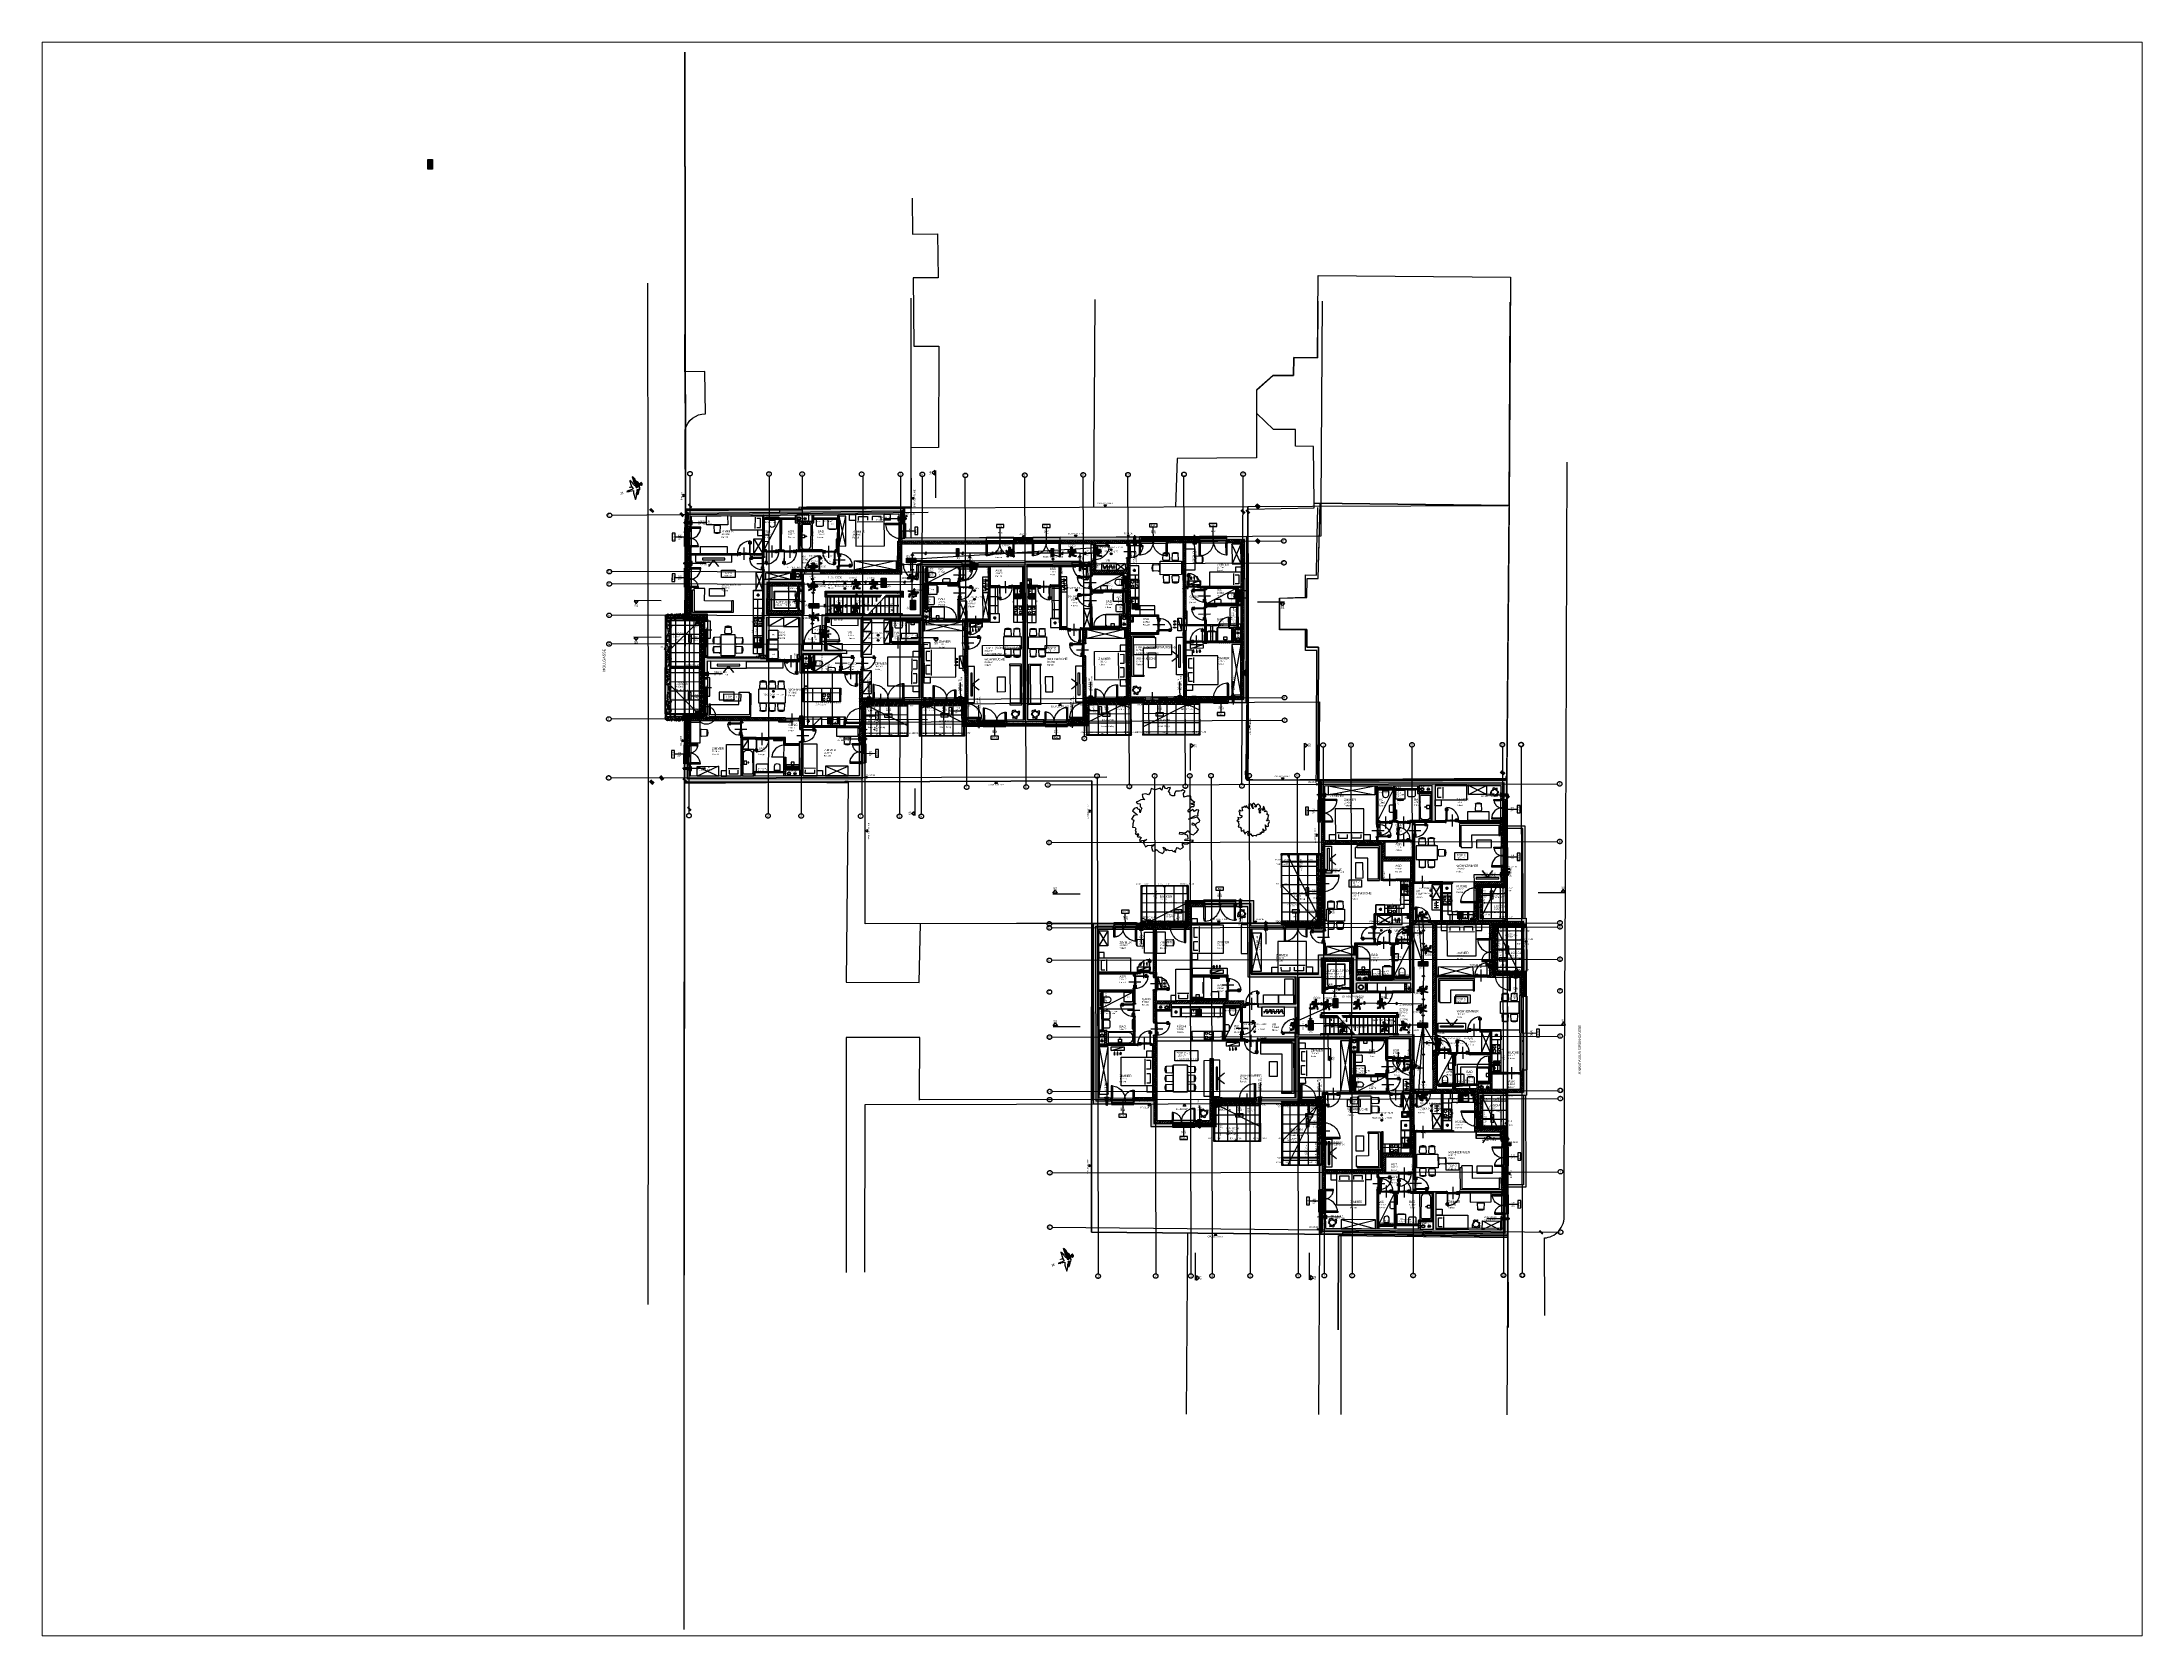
# Paper-space layout 'Layout1' of a CAD drawing. Header units: millimetres. Extents: x 26 to 231, y 20 to 176.
# The model-space entities are those that its viewports show. They can reach past a viewport. Long polylines and large blocks are cut down to what shows.
import ezdxf
from ezdxf.enums import TextEntityAlignment as Align

# ---------------------------------------------------------------- set-up
doc = ezdxf.new("R2010")
doc.units = ezdxf.units.MM
for name, pattern in [('DASHDOT', [1, 0.5, -0.25, 0, -0.25]), ('HIDDEN', [0.375, 0.25, -0.125]), ('HIDDEN2', [0.1875, 0.125, -0.0625]), ('PHANTOM2', [1.25, 0.625, -0.125, 0.125, -0.125, 0.125, -0.125]), ('STRICHLINIE', [0.75, 0.5, -0.25]), ('STRICHPUNKT', [1, 0.5, -0.25, 0, -0.25]), ('STRICHPUNKTX2', [2, 1, -0.5, 0, -0.5])]:
    doc.linetypes.add(name, pattern=pattern)
for name, color, linetype in [('00-AUF---------M0', 8, 'Continuous'), ('00-TXT---------M0', 8, 'Continuous'), ('00_HLP---------M0', 6, 'Continuous'), ('00_HLP-G00-L01-M0', 6, 'Continuous'), ('01-ANS-G00-L01-M0', 8, 'Continuous'), ('01-BFL-G00-L01-M0', 10, 'Continuous'), ('01-HID-G00-L01-ENTWÄSSERUNG', 8, 'HIDDEN2'), ('01-SCH-G00-L01-M0', 8, 'STRICHPUNKTX2'), ('01-SYM-G00-L01-M0', 8, 'Continuous'), ('01-TXT---------M0', 1, 'Continuous'), ('01-TXT---------PP', 1, 'Continuous'), ('01-TXT-G00-L01-M0', 1, 'Continuous'), ('02-ABB-G00-L01-M0', 50, 'Continuous'), ('02-ANS-G00-L01-M0', 8, 'Continuous'), ('02-ANS-G00-L01-Rigol', 8, 'Continuous'), ('02-AXO-G00-L01-M0', 8, 'STRICHPUNKT'), ('02-DIM-G00-L01-BEHÖRDE', 20, 'Continuous'), ('02-FIL-G00-L01-GRÜN', 72, 'Continuous'), ('02-FIL-G00-L01-LILA', 223, 'Continuous'), ('02-FIL-G00-L01-ORANGE', 40, 'Continuous'), ('02-FIL-G00-L01-PLATTENBELAG', 253, 'Continuous'), ('02-FIL-G00-L01-STB', 8, 'Continuous'), ('02-FLI-G00-L01-M0', 141, 'Continuous'), ('02-HID-G00-L01-M0', 8, 'HIDDEN2'), ('02-TWA---------M0', 4, 'Continuous'), ('02-TWA-G00-L01-M0', 4, 'Continuous'), ('02-TWB-G00-L01-M0', 5, 'Continuous'), ('02-WDA---------M0', 8, 'Continuous'), ('02-WDA-G00-L01-M0', 8, 'Continuous'), ('02-ZWA---------M0', 2, 'Continuous'), ('02-ZWA-G00-L01-M0', 2, 'Continuous'), ('03-ANS-G00-L01-M0', 8, 'Continuous'), ('03-HID-G00-L01-M0', 8, 'HIDDEN2'), ('03-SYM-G00-L01-M0', 8, 'Continuous'), ('04-HLP---------M0', 8, 'HIDDEN2'), ('04-STO---------M0', 1, 'Continuous'), ('04-STO-G00-L01-M0', 1, 'Continuous'), ('04-SYM---------EP', 8, 'Continuous'), ('04-SYM-G00-L01-EP', 8, 'Continuous'), ('04-TXT---------EP', 8, 'Continuous'), ('04-TXT-G00-L01-M0', 8, 'Continuous'), ('04-TXT-G00-L01-POS', 8, 'Continuous'), ('04_HLP---------M0', 6, 'HIDDEN2'), ('05-STO---------M0', 1, 'Continuous'), ('05-STO--------M0', 1, 'Continuous'), ('05-STO-G00-L01-M0', 1, 'Continuous'), ('05-SYM---------M0', 8, 'Continuous'), ('05-SYM--------M0', 8, 'Continuous'), ('05-SYM-G00-L01-M0', 8, 'Continuous'), ('05-TXT---------PP', 8, 'Continuous'), ('05-TXT--------M0', 8, 'Continuous'), ('05-TXT-G00-L01-M0', 8, 'Continuous'), ('05_HLP---------M0', 6, 'Continuous'), ('06-SYM-G00-L01-M0', 8, 'Continuous'), ('06-TXT-G00-L01-M0', 8, 'Continuous'), ('07-SAN---------M0', 8, 'Continuous'), ('07-SAN-G00-L01-FBHZG-EVERT', 8, 'Continuous'), ('07-SAN-G00-L01-KLIMA', 8, 'Continuous'), ('07-SAN-G00-L01-Küche', 8, 'Continuous'), ('07-SAN-G00-L01-M0', 8, 'Continuous'), ('07-SYM-G00-L01-M0', 8, 'STRICHPUNKT'), ('07-TXT---------M0', 8, 'Continuous'), ('07-TXT-G00-L01-M0', 8, 'Continuous'), ('07_MOB-G00-L01-M0', 6, 'HIDDEN2'), ('09-FIL-G00-L01-BLAU', 161, 'Continuous'), ('09-NAT-G00-L01-PFLANZEN', 9, 'Continuous'), ('09-SYM-G00-L01-GEHSTEIG', 8, 'Continuous'), ('09-TXT-G00-L01-M0', 8, 'Continuous')]:
    doc.layers.add(name, color=color, linetype=linetype)
for name, color, linetype, plot in [('09-VER-G00-L01-ABBRUCH', 50, 'Continuous', False), ('09-VER-G00-L01-DÄMMUNG', 3, 'Continuous', False), ('09-VER-G00-L01-GEBÄUDE', 5, 'Continuous', False)]:
    doc.layers.add(name, color=color, linetype=linetype, plot=plot)
doc.layers.add('09-VER-G00-L01-GRUNDSTÜCKSGRENZE', color=161, linetype='Continuous', lineweight=25)
doc.styles.add('ARIAL', font='arial.ttf', dxfattribs={"width": 0.85})
doc.styles.add('NORM7', font='norm.shx', dxfattribs={"width": 0.65})
doc.styles.get("Standard").update_dxf_attribs({"font": 'arial.ttf'})
doc.dimstyles.new('pp chromy&schneider', dxfattribs={"dimscale": 0.005, "dimtxt": 25, "dimasz": 10, "dimexe": 0, "dimexo": 0, "dimgap": 5, "dimtad": 1, "dimdec": 1, "dimlfac": 100, "dimrnd": 0.1, "dimzin": 9, "dimdsep": 46, "dimtxsty": 'ARIAL', "dimblk": 'c&s kote', "dimcen": 0, "dimse1": 1, "dimse2": 1, "dimclrd": 8, "dimclrt": 8, "dimadec": 0, "dimazin": 0, "dimtfac": 0.75, "dimtdec": 1, "dimtix": 1, "dimtmove": 2, "dimatfit": 0, "dimldrblk": 'NONE', "dimfxl": 1, "dimtolj": 1, "dimlwd": -1, "dimarcsym": 0})
pattern_1 = [(44.82971, (-389052.15, -18110.56), (-89.53527, 90.06906), []), (44.82971, (-388962.35, -18110.83), (-89.53527, 90.06906), [63.5, -31.75])]
pattern_2 = [(90.122164, (-277267.837, 4862.295), (-27.597781, 47.566265), [31.75, -63.5]), (210.122164, (-277267.837, 4862.295), (-27.394703, -47.683512), [31.75, -63.5]), (150.122164, (-277267.837, 4862.295), (-54.992485, -0.117247), [-63.5, 31.75])]
pattern_3 = [(0.26447, (-337081.752, 30520.496), (47.497575, 27.715835), [31.75, -63.5]), (120.26447, (-337081.752, 30520.496), (-47.751405, 27.276189), [31.75, -63.5]), (60.26447, (-337081.752, 30520.496), (-0.25383, 54.992024), [-63.5, 31.75])]
pattern_4 = [(90.122164, (-392171.629, -40382.8), (-15.874964, -0.033848), []), (180.12216, (-392171.63, -40382.8), (0.13539, -63.499856), [])]
pattern_5 = [(90.26447, (-337081.75, 30520.496), (-63.79243, 63.20622), [31.75, -95.25]), (180.26447, (-337065.95, 30536.444), (-63.20622, -63.79243), [31.75, -95.25])]
pattern_6 = [(90.122164, (-392171.63, -40382.8), (-31.749928, -0.067696), [31.75, -31.75]), (180.122164, (-392171.63, -40382.8), (0.067696, -31.749928), [31.75, -31.75])]
pattern_7 = [(0.12216, (-392171.63, -40382.8), (-0.13539, 63.499856), []), (0.12216, (-392171.697, -40351.05), (-0.13539, 63.499856), [31.75, -15.875])]
pattern_8 = [(135.12216, (-392171.63, -40382.8), (-67.20816, -67.49537), []), (135.12216, (-392171.72, -40337.9), (-67.20816, -67.49537), [])]
pattern_9 = [(0.12216, (-392171.63, -40382.8), (-0.13539, 63.499856), []), (90.12216, (-392171.63, -40382.8), (-126.99971, -0.27078), [63.5, -63.5]), (90.12216, (-392108.13, -40382.67), (-126.99971, -0.27078), [-63.5, 63.5])]
pattern_10 = [(90.12216, (-392171.63, -40382.8), (-63.635248, 63.364464), [31.75, -95.25]), (180.12216, (-392155.79, -40366.89), (-63.364464, -63.635248), [31.75, -95.25])]
pattern_11 = [(90.122164, (-392171.63, -40382.8), (-31.749928, -0.067696), [31.75, -31.75]), (180.122164, (-392171.63, -40382.8), (0.067696, -31.749928), [31.75, -31.75])]
pattern_12 = [(90.122164, (-392171.629, -40382.8), (-15.874964, -0.033848), []), (180.12216, (-392171.63, -40382.8), (0.13539, -63.499856), [])]
pattern_13 = [(45.12216, (-392171.63, -40382.8), (-89.99383, 89.61088), []), (45.12216, (-392081.83, -40382.61), (-89.99383, 89.61088), [63.5, -31.75])]
pattern_14 = [(0.122164, (-392171.63, -40382.8), (47.566265, 27.597781), [31.75, -63.5]), (120.122164, (-392171.63, -40382.8), (-47.683512, 27.3947035), [31.75, -63.5]), (60.122164, (-392171.63, -40382.8), (-0.117247, 54.992485), [-63.5, 31.75])]
pattern_15 = [(90.26447, (-337081.752, 30520.496), (-15.87483, -0.073276), []), (180.2645, (-337081.75, 30520.496), (0.2931, -63.49932), [])]
pattern_16 = [(89.829713, (-389052.153, -18110.562), (-15.87493, 0.0471816), []), (179.82971, (-389052.15, -18110.56), (-0.188726, -63.49972), [])]
pattern_17 = [(89.82971, (-389052.15, -18110.56), (-63.310993, 63.688446), [31.75, -95.25]), (179.82971, (-389036.23, -18094.734), (-63.688446, -63.310993), [31.75, -95.25])]
pattern_18 = [(45.2645, (-337081.75, 30520.5), (-90.2161, 89.3871), []), (45.2645, (-336991.95, 30520.91), (-90.2161, 89.3871), [63.5, -31.75])]
pattern_19 = [(135.2645, (-337081.75, 30520.5), (-67.0403, -67.6621), []), (135.2645, (-337081.96, 30565.4), (-67.0403, -67.6621), [])]
pattern_20 = [(135.2645, (-337086.75, 30520.47), (-67.0403, -67.6621), []), (135.2645, (-337086.96, 30565.37), (-67.0403, -67.6621), [])]
pattern_21 = [(134.82971, (-389052.15, -18110.56), (-67.5518, -67.15145), []), (134.82971, (-389052.02, -18065.66), (-67.5518, -67.15145), [])]
pattern_22 = [(359.82971, (-389052.15, -18110.56), (0.188726, 63.49972), []), (89.82971, (-389052.15, -18110.56), (-126.99944, 0.37745), [63.5, -63.5]), (89.82971, (-388988.65, -18110.75), (-126.99944, 0.37745), [-63.5, 63.5])]
pattern_23 = [(89.829713, (-389052.153, -18110.56), (-31.74986, 0.094363), [31.75, -31.75]), (179.829713, (-389052.153, -18110.56), (-0.094363, -31.74986), [31.75, -31.75])]
pattern_24 = [(90.26447, (-337081.75, 30520.496), (-63.49932, -0.2931), []), (90.26447, (-337113.5, 30520.35), (-63.49932, -0.2931), [31.75, -15.875])]
pattern_25 = [(359.829713, (-389052.153, -18110.562), (47.7065105, 27.354634), [31.75, -63.5]), (119.829713, (-389052.153, -18110.562), (-47.543063, 27.637733), [31.75, -63.5]), (59.829713, (-389052.153, -18110.562), (0.163447, 54.992367), [-63.5, 31.75])]
pattern_26 = [(90.26447, (-337081.752, 30520.496), (-31.74966, -0.14655), [31.75, -31.75]), (180.26447, (-337081.752, 30520.496), (0.14655, -31.74966), [31.75, -31.75])]
pattern_27 = [(0.2645, (-337081.75, 30520.496), (-0.2931, 63.4993), []), (90.2645, (-337081.75, 30520.5), (-126.9986, -0.5862), [63.5, -63.5]), (90.2645, (-337018.25, 30520.79), (-126.9986, -0.5862), [-63.5, 63.5])]
pattern_28 = [(90.2645, (-337081.75, 30520.5), (-95.249, -0.43966), [])]
pattern_29 = [(90.12216, (-392171.63, -40382.8), (-95.24978, -0.20309), [])]
pattern_30 = [(0.12216, (-392171.63, -40382.8), (-0.20309, 95.24978), [])]

# ---------------------------------------------------------------- blocks, each defined once
blk = doc.blocks.new('01-HK3')
blk.add_lwpolyline([(0, 0), (0.042, 0.073), (-0.042, 0.073)], close=True)
at = {"color": 0, "style": 'ARIAL', "width": 0.85}
blk.add_attdef('HEIGHT', text='', height=0.05, dxfattribs=at).set_placement((0, 0.35), align=Align.TOP_CENTER)
blk = doc.blocks.new('TÜR-80_20er-WAND')
at = {"layer": '00_HLP---------M0'}
blk.add_lwpolyline([(0.41, 0.03), (-0.41, 0.03), (-0.41, 0.03), (-0.41, -0.01), (0.41, -0.01)], close=True, dxfattribs=at)
for points in [[(-0.37, 0.03), (-0.37, 0.05), (-0.32, 0.05), (-0.32, 0.03)], [(-0.36, 0.05), (-0.36, 0.1), (-0.22, 0.1)], [(-0.34, 0.05), (-0.34, 0.08), (-0.22, 0.08)], [(-0.22, 0.08), (-0.22, 0.1)], [(0.4, -0.01), (-0.4, -0.01)], [(-0.37, -0.01), (-0.37, -0.02), (-0.32, -0.02), (-0.32, -0.01)], [(-0.36, -0.02), (-0.36, -0.07), (-0.22, -0.07)], [(-0.34, -0.02), (-0.34, -0.05), (-0.22, -0.05)], [(-0.22, -0.05), (-0.22, -0.07)]]:
    blk.add_lwpolyline(points, dxfattribs=at)
at = {"layer": '02-TWA---------M0'}
for points in [[(-0.44, -0.19), (-0.44, 0.01)], [(0.44, -0.19), (0.44, 0.01)]]:
    blk.add_lwpolyline(points, dxfattribs=at)
at = {"layer": '05-STO--------M0'}
for points in [[(-0.46, -0.19), (-0.46, -0.21), (-0.41, -0.21), (-0.41, -0.19), (-0.4, -0.19), (-0.4, -0.01), (-0.41, -0.01), (-0.41, 0.03), (-0.46, 0.03), (-0.46, 0.01)], [(0.46, -0.19), (0.46, -0.21), (0.41, -0.21), (0.41, -0.19), (0.4, -0.19), (0.4, -0.01), (0.41, -0.01), (0.41, 0.03), (0.46, 0.03), (0.46, 0.01)]]:
    blk.add_lwpolyline(points, dxfattribs=at)
at = {"layer": '05-SYM---------M0'}
for points in [[(0.35, 0.82), (0.3, 0.82), (0.3, 0.68)], [(0.32, 0.68), (0.3, 0.68)], [(0.35, 0.8), (0.32, 0.8), (0.32, 0.68)], [(0.36, 0.84), (0.35, 0.84), (0.35, 0.78), (0.36, 0.78)], [(0.4, 0.84), (0.41, 0.84), (0.41, 0.78), (0.4, 0.78)], [(0.41, 0.82), (0.47, 0.82), (0.47, 0.68)], [(0.41, 0.8), (0.45, 0.8), (0.45, 0.68)], [(0.45, 0.68), (0.47, 0.68)]]:
    blk.add_lwpolyline(points, dxfattribs=at)
at = {"layer": '05-SYM--------M0'}
blk.add_lwpolyline([(0.4, 0.05), (0.4, 0.87), (0.4, 0.87), (0.36, 0.87), (0.36, 0.05)], close=True, dxfattribs=at)
for points in [[(0.41, 0.04), (0.41, 0.05)], [(0.41, 0.05), (0.42, 0.05)]]:
    blk.add_lwpolyline(points, dxfattribs=at)
blk.add_circle((0.41, 0.05), 0.01, dxfattribs=at)
blk.add_arc((0.41, 0.05), 0.828, 93.6691, 183.6691, dxfattribs=at)
blk = doc.blocks.new('05-TXT')
at = {"layer": '05-TXT--------M0'}
blk.add_line((-0.4, 0), (0.4, 0), dxfattribs=at)
at = {"layer": '05-TXT--------M0', "color": 8, "style": 'ARIAL', "width": 0.85}
blk.add_attdef('BREITE', text='', height=0.1, dxfattribs=at).set_placement((0, 0.05), align=Align.CENTER)
blk.add_attdef('HÖHE', text='', height=0.1, rotation=360, dxfattribs=at).set_placement((0, -0.06), align=Align.TOP_CENTER)
blk = doc.blocks.new('TV-240')
at = {"flags": 128}
blk.add_lwpolyline([(0, -2.4), (0, 0), (0.45, 0), (0.45, -2.4)], close=True, dxfattribs=at)
blk.add_lwpolyline([(0.3, -0.45), (0.3, -1.95), (0.2, -1.95), (0.2, -0.45)], close=True)
blk.add_lwpolyline([(0.75, -1.55), (0.3, -1.2), (0.75, -0.85)])
blk = doc.blocks.new('möbel_tisch_gross')
at = {"flags": 128}
for points in [[(-0.91, 0.8, 0.39805), (-0.95, 0.75), (-0.95, 0.45, 0.39805), (-0.91, 0.4), (-0.56, 0.38, 0.430564), (-0.5, 0.43), (-0.5, 0.77, 0.430564), (-0.56, 0.82)], [(-0.91, 0.2, 0.39805), (-0.95, 0.15), (-0.95, -0.15, 0.39805), (-0.91, -0.2), (-0.56, -0.22, 0.430564), (-0.5, -0.17), (-0.5, 0.17, 0.430564), (-0.56, 0.22)], [(0.91, 0.8, -0.39805), (0.95, 0.75), (0.95, 0.45, -0.39805), (0.91, 0.4), (0.56, 0.38, -0.430564), (0.5, 0.43), (0.5, 0.77, -0.430564), (0.56, 0.82)], [(0.91, 0.2, -0.39805), (0.95, 0.15), (0.95, -0.15, -0.39805), (0.91, -0.2), (0.56, -0.22, -0.430564), (0.5, -0.17), (0.5, 0.17, -0.430564), (0.56, 0.22)], [(-0.91, -0.8, -0.39805), (-0.95, -0.75), (-0.95, -0.45, -0.39805), (-0.91, -0.4), (-0.56, -0.38, -0.430564), (-0.5, -0.43), (-0.5, -0.77, -0.430564), (-0.56, -0.82)], [(0.91, -0.8, 0.39805), (0.95, -0.75), (0.95, -0.45, 0.39805), (0.91, -0.4), (0.56, -0.38, 0.430564), (0.5, -0.43), (0.5, -0.77, 0.430564), (0.56, -0.82)]]:
    blk.add_lwpolyline(points, format="xyb", close=True, dxfattribs=at)
blk.add_lwpolyline([(-0.45, 0.9), (-0.45, -0.9), (0.45, -0.9), (0.45, 0.9)], close=True)
for centre, start, end in [((-0.5, 0.6), 153.4349, 206.5651), ((-0.5, 0), 153.4349, 206.5651), ((0.5, 0.6), 333.4349, 26.5651), ((0.5, 0), 333.4349, 26.5651), ((-0.5, -0.6), 153.4349, 206.5651), ((0.5, -0.6), 333.4349, 26.5651)]:
    blk.add_arc(centre, 0.503, start, end)
blk = doc.blocks.new('Kühlschrank')
blk.add_lwpolyline([(-0.3, 0), (0.3, 0), (0.3, -0.6), (-0.3, -0.6)], close=True)
for points in [[(-0.1, -0.3), (0.1, -0.3)], [(0.07, -0.23), (-0.07, -0.37)], [(-0.07, -0.23), (0.07, -0.37)], [(0, -0.2), (0, -0.4)]]:
    blk.add_lwpolyline(points)
blk = doc.blocks.new('kochfeld')
blk.add_lwpolyline([(-0.28, -0.55), (-0.28, -0.03, -0.414214), (-0.26, -0.01), (0.26, -0.01, -0.414214), (0.28, -0.03), (0.28, -0.55, -0.414214), (0.26, -0.57), (-0.26, -0.57, -0.414214)], format="xyb", close=True)
for centre, radius in [((-0.14, -0.43), 0.1), ((-0.14, -0.15), 0.075), ((0.14, -0.15), 0.1), ((0.14, -0.43), 0.075)]:
    blk.add_circle(centre, radius)
blk = doc.blocks.new('Spüle')
for points in [[(0.4, -0.02), (-0.26, -0.02, 0.414214), (-0.28, -0.04), (-0.28, -0.47, 0.414214), (-0.26, -0.49), (0.4, -0.49, 0.414214), (0.42, -0.47), (0.42, -0.04, 0.414214)], [(-0.19, -0.05), (0.04, -0.05, -0.414214), (0.09, -0.1), (0.09, -0.4, -0.414214), (0.04, -0.45), (-0.19, -0.45, -0.414214), (-0.24, -0.4), (-0.24, -0.1, -0.414214)]]:
    blk.add_lwpolyline(points, format="xyb", close=True)
for points in [[(0.12, -0.1), (0.39, -0.1)], [(0.12, -0.18), (0.39, -0.18)], [(0.12, -0.26), (0.39, -0.26)], [(0.12, -0.33), (0.39, -0.33)], [(0.12, -0.41), (0.39, -0.41)]]:
    blk.add_lwpolyline(points)
blk.add_circle((-0.08, -0.4), 0.02)
blk = doc.blocks.new('Fenster Doppelt 196')
at = {"layer": '02-WDA---------M0'}
for points in [[(-1.55, -0.2), (-1.55, -0.4)], [(-0.07, -0.2), (-0.07, -0.4)]]:
    blk.add_lwpolyline(points, dxfattribs=at)
at = {"layer": '04-HLP---------M0'}
for points in [[(-1.49, 0.44), (-1.49, 0.52), (-1.57, 0.52), (-1.57, 0.44)], [(-1.49, -0.1), (-1.49, -0.02), (-1.57, -0.02), (-1.57, -0.1)]]:
    blk.add_lwpolyline(points, close=True, dxfattribs=at)
for points in [[(-1.57, 0.44), (-1.57, -0.02)], [(-1.49, 0.44), (-1.49, -0.02)], [(-1.59, -0.11), (-1.54, -0.11)], [(-1.56, -0.14), (-1.56, -0.09)], [(-0.03, -0.11), (-0.08, -0.11)], [(-0.06, -0.14), (-0.06, -0.09)]]:
    blk.add_lwpolyline(points, dxfattribs=at)
at = {"layer": '04-HLP---------M0', "linetype": 'Continuous'}
for points in [[(-0.13, 0.72), (-0.13, 0.8), (-0.05, 0.8), (-0.05, 0.72)], [(-0.13, -0.1), (-0.13, -0.02), (-0.05, -0.02), (-0.05, -0.1)]]:
    blk.add_lwpolyline(points, close=True, dxfattribs=at)
for points in [[(-0.13, 0.72), (-0.13, -0.02)], [(-0.05, 0.72), (-0.05, -0.02)]]:
    blk.add_lwpolyline(points, dxfattribs=at)
at = {"layer": '04-HLP---------M0'}
blk.add_arc((-1.56, -0.11), 0.627, 351.7537, 90.8218, dxfattribs=at)
at = {"layer": '04-HLP---------M0', "linetype": 'Continuous'}
blk.add_arc((-0.06, -0.11), 0.91, 89.5354, 180.5162, dxfattribs=at)
at = {"layer": '04-STO---------M0'}
for points in [[(-1.48, -0.2), (-1.62, -0.2), (-1.62, -0.12), (-1.48, -0.12)], [(-0.94, -0.2), (-1.02, -0.2), (-1.02, -0.12), (-0.94, -0.12)], [(-0.14, -0.2), (0, -0.2), (0, -0.12), (-0.14, -0.12)]]:
    blk.add_lwpolyline(points, close=True, dxfattribs=at)
at = {"layer": '04-SYM---------EP'}
for p, q in [((-1.48, -0.12), (-0.14, -0.12)), ((-1.48, -0.2), (-0.14, -0.2))]:
    blk.add_line(p, q, dxfattribs=at)
blk = doc.blocks.new('TÜR-80_12-5er-WAND')
at = {"layer": '00_HLP---------M0'}
blk.add_lwpolyline([(-0.03, 0.41), (-0.03, -0.41), (-0.03, -0.41), (0.02, -0.41), (0.02, 0.41)], close=True, dxfattribs=at)
for points in [[(0.02, 0.4), (0.02, -0.4)], [(-0.04, -0.36), (-0.09, -0.36), (-0.09, -0.22)], [(-0.07, -0.22), (-0.09, -0.22)], [(-0.04, -0.34), (-0.07, -0.34), (-0.07, -0.22)], [(-0.03, -0.37), (-0.04, -0.37), (-0.04, -0.32), (-0.03, -0.32)], [(0.02, -0.37), (0.03, -0.37), (0.03, -0.32), (0.02, -0.32)], [(0.03, -0.36), (0.08, -0.36), (0.08, -0.22)], [(0.03, -0.34), (0.06, -0.34), (0.06, -0.22)], [(0.06, -0.22), (0.08, -0.22)]]:
    blk.add_lwpolyline(points, dxfattribs=at)
at = {"layer": '02-ZWA---------M0'}
for points in [[(0.12, 0.44), (0, 0.44)], [(0.12, -0.44), (0, -0.44)]]:
    blk.add_lwpolyline(points, dxfattribs=at)
at = {"layer": '05-STO--------M0'}
for points in [[(0.12, 0.46), (0.15, 0.46), (0.15, 0.41), (0.12, 0.41), (0.12, 0.4), (0.02, 0.4), (0.02, 0.41), (-0.03, 0.41), (-0.03, 0.46), (0, 0.46)], [(0.12, -0.46), (0.15, -0.46), (0.15, -0.41), (0.12, -0.41), (0.12, -0.4), (0.02, -0.4), (0.02, -0.41), (-0.03, -0.41), (-0.03, -0.46), (0, -0.46)]]:
    blk.add_lwpolyline(points, dxfattribs=at)
at = {"layer": '05-SYM---------M0'}
for points in [[(-0.83, 0.4), (-0.83, 0.41), (-0.77, 0.41), (-0.77, 0.4)], [(-0.83, 0.36), (-0.83, 0.35), (-0.77, 0.35), (-0.77, 0.36)], [(-0.81, 0.41), (-0.81, 0.47), (-0.67, 0.47)], [(-0.81, 0.35), (-0.81, 0.3), (-0.67, 0.3)], [(-0.79, 0.41), (-0.79, 0.45), (-0.67, 0.45)], [(-0.79, 0.35), (-0.79, 0.32), (-0.67, 0.32)], [(-0.67, 0.45), (-0.67, 0.47)], [(-0.67, 0.32), (-0.67, 0.3)]]:
    blk.add_lwpolyline(points, dxfattribs=at)
at = {"layer": '05-SYM--------M0'}
blk.add_lwpolyline([(-0.04, 0.4), (-0.86, 0.4), (-0.86, 0.4), (-0.86, 0.36), (-0.04, 0.36)], close=True, dxfattribs=at)
for points in [[(-0.04, 0.41), (-0.04, 0.42)], [(-0.03, 0.41), (-0.04, 0.41)]]:
    blk.add_lwpolyline(points, dxfattribs=at)
blk.add_circle((-0.04, 0.41), 0.01, dxfattribs=at)
blk.add_arc((-0.04, 0.41), 0.828, 183.6691, 273.6691, dxfattribs=at)
blk = doc.blocks.new('WET')
at = {"layer": '02-TWA---------M0'}
for points in [[(-0.53, 0), (-0.53, 0.2)], [(0.53, 0), (0.53, 0.2)]]:
    blk.add_lwpolyline(points, dxfattribs=at)
at = {"layer": '02-ZWA---------M0'}
for points in [[(-0.53, 0), (-0.53, -0.07)], [(0.53, 0), (0.53, -0.07)]]:
    blk.add_lwpolyline(points, dxfattribs=at)
at = {"layer": '05-STO---------M0'}
for points in [[(-0.52, 0.06), (-0.5, 0.06), (-0.5, 0.06, 0.414214), (-0.51, 0.07), (-0.53, 0.07)], [(0.52, 0.06), (0.5, 0.06), (0.5, 0.06, -0.414214), (0.51, 0.07), (0.53, 0.07)], [(-0.52, -0.01), (-0.5, -0.01), (-0.5, -0.02, -0.414214), (-0.51, -0.02), (-0.53, -0.02)], [(0.52, -0.01), (0.5, -0.01), (0.5, -0.02, 0.414214), (0.51, -0.02), (0.53, -0.02)]]:
    blk.add_lwpolyline(points, format="xyb", close=True, dxfattribs=at)
for points in [[(-0.46, -0.01), (-0.52, -0.01), (-0.52, 0.06), (-0.45, 0.06), (-0.45, 0.06), (-0.45, 0.06), (-0.45, 0.02), (-0.46, 0.02), (-0.46, -0.01)], [(0.46, -0.01), (0.52, -0.01), (0.52, 0.06), (0.45, 0.06), (0.45, 0.06), (0.45, 0.06), (0.45, 0.02), (0.46, 0.02), (0.46, -0.01)]]:
    blk.add_lwpolyline(points, dxfattribs=at)
at = {"layer": '05-SYM---------M0'}
for p, q in [((-0.42, -0.91), (-0.39, -0.91)), ((-0.42, -0.93), (-0.39, -0.93))]:
    blk.add_line(p, q, dxfattribs=at)
for points in [[(0.53, 0.02), (-0.53, 0.02)], [(-0.51, -0.93), (-0.56, -0.93), (-0.56, -0.79)], [(-0.54, -0.79), (-0.56, -0.79)], [(-0.51, -0.91), (-0.54, -0.91), (-0.54, -0.79)], [(-0.5, -0.95), (-0.51, -0.95), (-0.51, -0.89), (-0.5, -0.89)], [(-0.43, -0.06), (-0.43, -0.06), (-0.45, -0.06), (-0.45, -0.05), (-0.48, -0.05), (-0.48, -0.03), (-0.5, -0.03), (-0.5, -0.98), (-0.48, -0.98), (-0.48, -0.97), (-0.45, -0.97), (-0.45, -0.95), (-0.43, -0.95), (-0.43, -0.06)], [(-0.49, -0.03), (-0.49, -0.02)], [(-0.49, -0.02), (-0.48, -0.02)], [(-0.43, -0.95), (-0.42, -0.95), (-0.42, -0.89), (-0.43, -0.89)], [(-0.39, -0.95), (-0.38, -0.95), (-0.38, -0.89), (-0.39, -0.89)], [(-0.39, -0.95), (-0.39, -0.89)]]:
    blk.add_lwpolyline(points, dxfattribs=at)
blk.add_circle((-0.49, -0.02), 0.01, dxfattribs=at)
blk.add_arc((-0.49, -0.02), 0.961, 269.4038, 0.6558, dxfattribs=at)
at = {"layer": '05_HLP---------M0'}
for p, q in [((0.4, 0.04), (0.4, 0.07)), ((0.42, 0.04), (0.42, 0.07))]:
    blk.add_line(p, q, dxfattribs=at)
for points in [[(-0.45, 0.03), (-0.45, 0.03), (-0.45, 0.01), (-0.46, 0.01), (-0.46, -0.01), (-0.47, -0.01), (-0.47, -0.03), (0.47, -0.03), (0.47, -0.01), (0.46, -0.01), (0.46, 0.01), (0.45, 0.01), (0.45, 0.03), (-0.45, 0.03)], [(0.44, 0.07), (0.44, 0.08), (0.38, 0.08), (0.38, 0.07)], [(0.44, 0.07), (0.38, 0.07)], [(0.44, 0.03), (0.44, 0.04), (0.38, 0.04), (0.38, 0.03)], [(0.42, -0.04), (0.42, -0.1), (0.29, -0.1)], [(0.4, -0.04), (0.4, -0.08), (0.29, -0.08)], [(0.29, -0.08), (0.29, -0.1)], [(0.44, -0.03), (0.44, -0.04), (0.38, -0.04), (0.38, -0.03)]]:
    blk.add_lwpolyline(points, dxfattribs=at)
blk = doc.blocks.new('TÜR-80_10er-WAND')
at = {"layer": '00_HLP---------M0'}
blk.add_lwpolyline([(0.41, -0.03), (-0.41, -0.03), (-0.41, -0.03), (-0.41, 0.02), (0.41, 0.02)], close=True, dxfattribs=at)
for points in [[(0.4, 0.02), (-0.4, 0.02)], [(-0.37, 0.02), (-0.37, 0.03), (-0.32, 0.03), (-0.32, 0.02)], [(-0.36, 0.03), (-0.36, 0.08), (-0.22, 0.08)], [(-0.34, 0.03), (-0.34, 0.06), (-0.22, 0.06)], [(-0.22, 0.06), (-0.22, 0.08)], [(-0.37, -0.03), (-0.37, -0.04), (-0.32, -0.04), (-0.32, -0.03)], [(-0.36, -0.04), (-0.36, -0.09), (-0.22, -0.09)], [(-0.34, -0.04), (-0.34, -0.07), (-0.22, -0.07)], [(-0.22, -0.07), (-0.22, -0.09)]]:
    blk.add_lwpolyline(points, dxfattribs=at)
at = {"layer": '02-ZWA---------M0'}
for points in [[(-0.44, 0.1), (-0.44, 0)], [(0.45, 0.1), (0.45, 0)]]:
    blk.add_lwpolyline(points, dxfattribs=at)
at = {"layer": '05-STO--------M0'}
for points in [[(-0.46, 0.1), (-0.46, 0.12), (-0.41, 0.12), (-0.41, 0.1), (-0.4, 0.1), (-0.4, 0.02), (-0.41, 0.02), (-0.41, -0.03), (-0.46, -0.03), (-0.46, 0)], [(0.47, 0.1), (0.47, 0.12), (0.41, 0.12), (0.41, 0.1), (0.4, 0.1), (0.4, 0.02), (0.41, 0.02), (0.41, -0.03), (0.47, -0.03), (0.47, 0)]]:
    blk.add_lwpolyline(points, dxfattribs=at)
at = {"layer": '05-SYM---------M0'}
for points in [[(0.35, -0.81), (0.3, -0.81), (0.3, -0.67)], [(0.32, -0.67), (0.3, -0.67)], [(0.35, -0.79), (0.32, -0.79), (0.32, -0.67)], [(0.36, -0.83), (0.35, -0.83), (0.35, -0.77), (0.36, -0.77)], [(0.4, -0.83), (0.41, -0.83), (0.41, -0.77), (0.4, -0.77)], [(0.41, -0.81), (0.47, -0.81), (0.47, -0.67)], [(0.41, -0.79), (0.45, -0.79), (0.45, -0.67)], [(0.45, -0.67), (0.47, -0.67)]]:
    blk.add_lwpolyline(points, dxfattribs=at)
at = {"layer": '05-SYM--------M0'}
blk.add_lwpolyline([(0.4, -0.04), (0.4, -0.86), (0.4, -0.86), (0.36, -0.86), (0.36, -0.04)], close=True, dxfattribs=at)
for points in [[(0.41, -0.04), (0.42, -0.04)], [(0.41, -0.03), (0.41, -0.04)]]:
    blk.add_lwpolyline(points, dxfattribs=at)
blk.add_circle((0.41, -0.04), 0.01, dxfattribs=at)
blk.add_arc((0.41, -0.04), 0.828, 176.3309, 266.3309, dxfattribs=at)
blk = doc.blocks.new('00-top')
blk.add_lwpolyline([(0, 0, 0, 0.125, 0), (-0.12, 0, 0.125, 0.125, 0)], format="xyseb")
at = {"layer": '01-TXT---------M0', "color": 8, "style": 'ARIAL', "width": 0.85}
for tag, p in [('TOP', (-0.65, 0)), ('NUMBER', (-0.3, 0))]:
    blk.add_attdef(tag, text='', height=0.1, rotation=90, dxfattribs=at).set_placement(p, align=Align.MIDDLE_CENTER)
blk = doc.blocks.new('01-SQM')
at = {"layer": '01-TXT---------M0', "color": 1, "style": 'ARIAL', "width": 0.85}
blk.add_attdef('ROOM', (0, 0), '', height=0.15, dxfattribs=at)
blk.add_attdef('AREA', text='', height=0.1, dxfattribs=at).set_placement((0, -0.06), align=Align.TOP_LEFT)
at = {"layer": '01-TXT---------PP', "color": 1, "style": 'ARIAL', "width": 0.85}
blk.add_attdef('NR', text='', height=0.15, dxfattribs=at).set_placement((-0.12, 0), align=Align.RIGHT)
blk.add_attdef('FLOOR', text='', height=0.1, dxfattribs=at).set_placement((0, -0.26), align=Align.TOP_LEFT)
blk = doc.blocks.new('STIEGE')
for points in [[(1.2, -1.04), (1.2, -4.4), (0, -4.4), (0, 0.08), (1.2, 0.08), (1.2, -0.76)], [(0, -0.2), (1.2, -0.2)], [(0, -0.48), (1.2, -0.48)], [(0, -0.76), (1.2, -0.76)], [(1.2, -0.76), (0, -1.88)], [(0, -1.04), (0.9, -1.04)], [(0, -1.32), (0.6, -1.32)], [(0.9, -1.32), (1.2, -1.32)], [(0, -1.6), (0.3, -1.6)], [(0, -2.16), (1.2, -2.16)], [(0, -2.44), (1.2, -2.44)], [(0, -2.72), (1.2, -2.72)], [(0.3, -1.88), (1.2, -1.88)], [(0.6, -1.6), (1.2, -1.6)], [(0, -3), (1.2, -3)], [(0, -3.28), (1.2, -3.28)], [(0, -3.56), (1.2, -3.56)], [(0, -3.84), (1.2, -3.84)], [(0, -4.12), (1.2, -4.12)]]:
    blk.add_lwpolyline(points)
at = {"linetype": 'HIDDEN2'}
for points in [[(0, 0.07), (1.2, 0.07)], [(0, -0.21), (1.2, -0.21)], [(0, -0.49), (1.2, -0.49)], [(0, -0.77), (1.2, -0.77)], [(0, -1.05), (0.88, -1.05)], [(0, -1.33), (0.58, -1.33)], [(0.88, -1.33), (1.2, -1.33)], [(0, -1.61), (0.28, -1.61)], [(0, -2.17), (1.2, -2.17)], [(0, -2.45), (1.2, -2.45)], [(0, -2.73), (1.2, -2.73)], [(0.28, -1.89), (1.2, -1.89)], [(0.58, -1.61), (1.2, -1.61)], [(0, -3.01), (1.2, -3.01)], [(0, -3.29), (1.2, -3.29)], [(0, -3.57), (1.2, -3.57)], [(0, -3.85), (1.2, -3.85)], [(0, -4.14), (1.2, -4.14)], [(0, -4.4), (0, -4.68), (1.2, -4.68), (1.2, -4.4)], [(0, -4.42), (1.2, -4.42)]]:
    blk.add_lwpolyline(points, dxfattribs=at)
for points in [[(0.6, 0.08, 0, 0, 0), (0.6, -1.12, 0.075, 0, 0), (0.6, -1.32, 0, 0, 0)], [(0.6, -1.6, 0, 0, 0), (0.6, -4.2, 0.075, 0, 0), (0.6, -4.4, 0, 0, 0)]]:
    blk.add_lwpolyline(points, format="xyseb")
blk.add_circle((0.6, 0.08), 0.05)
blk = doc.blocks.new('03-rar')
blk.add_circle((0, 0), 0.05)
at = {"layer": '01-TXT---------M0', "color": 8, "style": 'ARIAL', "width": 0.85}
blk.add_attdef('RR', text='', height=0.1, dxfattribs=at).set_placement((0, 0.1), align=Align.CENTER)
blk = doc.blocks.new('FENSTER_120')
at = {"layer": '02-WDA---------M0'}
for points in [[(-0.06, 0), (-0.06, -0.2)], [(-1.04, 0), (-1.04, -0.2)]]:
    blk.add_lwpolyline(points, dxfattribs=at)
at = {"layer": '04-HLP---------M0', "linetype": 'Continuous'}
for points in [[(-0.13, 1), (-0.13, 1.08), (-0.05, 1.08), (-0.05, 1)], [(-0.13, 0.1), (-0.13, 0.18), (-0.05, 0.18), (-0.05, 0.1)]]:
    blk.add_lwpolyline(points, close=True, dxfattribs=at)
for points in [[(-0.13, 1), (-0.13, 0.18)], [(-0.05, 1), (-0.05, 0.18)]]:
    blk.add_lwpolyline(points, dxfattribs=at)
at = {"layer": '04-HLP---------M0'}
for points in [[(-0.03, 0.09), (-0.08, 0.09)], [(-0.06, 0.07), (-0.06, 0.12)]]:
    blk.add_lwpolyline(points, dxfattribs=at)
at = {"layer": '04-HLP---------M0', "linetype": 'Continuous'}
blk.add_arc((-0.06, 0.09), 0.991, 89.5354, 180.5162, dxfattribs=at)
at = {"layer": '04-STO---------M0'}
for points in [[(-1.11, 0), (-0.97, 0), (-0.97, 0.08), (-1.11, 0.08)], [(0.01, 0), (-0.13, 0), (-0.13, 0.08), (0.01, 0.08)]]:
    blk.add_lwpolyline(points, close=True, dxfattribs=at)
at = {"layer": '04-SYM---------EP'}
for p, q in [((-0.97, 0.08), (-0.13, 0.08)), ((-0.97, 0), (-0.13, 0))]:
    blk.add_line(p, q, dxfattribs=at)
blk = doc.blocks.new('FENSTER_115')
at = {"layer": '02-WDA---------M0'}
for points in [[(0, 1.1), (0.2, 1.1)], [(0, 0.11), (0.2, 0.11)]]:
    blk.add_lwpolyline(points, dxfattribs=at)
at = {"layer": '04-HLP---------M0', "linetype": 'Continuous'}
for points in [[(-1.01, 0.18), (-1.09, 0.18), (-1.09, 0.1), (-1.01, 0.1)], [(-0.1, 0.18), (-0.18, 0.18), (-0.18, 0.1), (-0.1, 0.1)]]:
    blk.add_lwpolyline(points, close=True, dxfattribs=at)
for points in [[(-1.01, 0.18), (-0.18, 0.18)], [(-1.01, 0.1), (-0.18, 0.1)]]:
    blk.add_lwpolyline(points, dxfattribs=at)
at = {"layer": '04-HLP---------M0'}
for points in [[(-0.07, 0.11), (-0.12, 0.11)], [(-0.09, 0.08), (-0.09, 0.13)]]:
    blk.add_lwpolyline(points, dxfattribs=at)
at = {"layer": '04-HLP---------M0', "linetype": 'Continuous'}
blk.add_arc((-0.09, 0.11), 1, 89.4838, 180.4646, dxfattribs=at)
at = {"layer": '04-STO---------M0'}
for points in [[(0, 1.16), (0, 1.05), (-0.08, 1.05), (-0.08, 1.16)], [(0, 0.05), (0, 0.16), (-0.08, 0.16), (-0.08, 0.05)]]:
    blk.add_lwpolyline(points, close=True, dxfattribs=at)
blk.add_lwpolyline([(0, 0.05), (-0.08, 0.05), (-0.08, 0), (0, 0), (0, 0.05)], dxfattribs=at)
at = {"layer": '04-SYM---------EP'}
for p, q in [((-0.08, 1.05), (-0.08, 0.16)), ((0, 1.05), (0, 0.16))]:
    blk.add_line(p, q, dxfattribs=at)
blk = doc.blocks.new('LIFT')
at = {"layer": '00-AUF---------M0'}
for p, q in [((1.5, 1.73), (0.34, 1.73)), ((0.34, 1.73), (0.34, 0.3)), ((1.47, 1.7), (0.37, 1.7)), ((0.37, 1.7), (0.37, 0.3)), ((1.47, 0.3), (1.47, 1.7)), ((1.5, 0.3), (1.5, 1.73))]:
    blk.add_line(p, q, dxfattribs=at)
for points in [[(0, 0.1), (0, 0), (0.04, 0), (0.04, 0.1)], [(0.04, 0.05), (0.54, 0.05), (0.54, 0.16), (0.04, 0.16)], [(0.99, 0.24), (0.99, 0.29), (0.54, 0.29), (0.54, 0.24)], [(0.99, 0.07), (0.99, 0.11), (0.54, 0.11), (0.54, 0.07)], [(1.44, 0.19), (1.44, 0.24), (0.99, 0.24), (0.99, 0.19)], [(1.44, 0.12), (1.44, 0.16), (0.99, 0.16), (0.99, 0.12)], [(1.59, 0.05), (1.44, 0.05), (1.44, 0.16), (1.59, 0.16), (1.59, 0.05)], [(1.65, 0.1), (1.65, 0), (1.59, 0), (1.59, 0.1)]]:
    blk.add_lwpolyline(points, close=True, dxfattribs=at)
for points in [[(0.34, 0.3), (0.54, 0.3), (0.54, 0.29)], [(1.5, 0.3), (1.44, 0.3), (1.44, 0.19)]]:
    blk.add_lwpolyline(points, dxfattribs=at)
at = {"layer": '00_HLP---------M0'}
for points in [[(1.65, 1.9), (1.65, 0.1), (0, 0.1), (0, 1.9), (1.65, 1.9)], [(0.92, 0.05), (0.92, 1.97)], [(1.65, 0.76), (0, 0.76)]]:
    blk.add_lwpolyline(points, dxfattribs=at)
blk = doc.blocks.new('01-HK1')
for p, q in [((0, -0.07), (0, 0.07)), ((0.07, 0), (-0.07, 0))]:
    blk.add_line(p, q)
blk.add_circle((0, 0), 0.0586)
for points in [[(0, 0.06), (0.04, 0.04), (0, 0)], [(0, 0), (0.06, 0), (0.04, 0.04)], [(-0.06, 0), (-0.04, -0.04), (0, 0)], [(-0.04, -0.04), (0, -0.06), (0, 0)]]:
    blk.add_solid(points)
at = {"layer": '01-TXT---------M0', "color": 8, "style": 'ARIAL', "width": 0.85}
blk.add_attdef('HEIGHT', text='', height=0.1, dxfattribs=at).set_placement((0, 0.2), align=Align.TOP_CENTER)
blk = doc.blocks.new('FENSTER_140')
at = {"layer": '02-WDA---------M0'}
for points in [[(0.07, -0.2), (0.07, -0.4)], [(1.33, -0.2), (1.33, -0.4)]]:
    blk.add_lwpolyline(points, dxfattribs=at)
at = {"layer": '04-HLP---------M0', "linetype": 'Continuous'}
for points in [[(0.13, 0.55), (0.13, 0.63), (0.05, 0.63), (0.05, 0.55)], [(0.13, -0.1), (0.13, -0.02), (0.05, -0.02), (0.05, -0.1)]]:
    blk.add_lwpolyline(points, close=True, dxfattribs=at)
for points in [[(0.05, 0.55), (0.05, -0.02)], [(0.13, 0.55), (0.13, -0.02)]]:
    blk.add_lwpolyline(points, dxfattribs=at)
at = {"layer": '04-HLP---------M0'}
for points in [[(1.27, 0.39), (1.27, 0.47), (1.35, 0.47), (1.35, 0.39)], [(1.27, -0.1), (1.27, -0.02), (1.35, -0.02), (1.35, -0.1)]]:
    blk.add_lwpolyline(points, close=True, dxfattribs=at)
for points in [[(1.27, 0.39), (1.27, -0.02)], [(1.35, 0.39), (1.35, -0.02)], [(0.03, -0.11), (0.08, -0.11)], [(0.06, -0.14), (0.06, -0.09)], [(1.37, -0.11), (1.32, -0.11)], [(1.34, -0.14), (1.34, -0.09)]]:
    blk.add_lwpolyline(points, dxfattribs=at)
at = {"layer": '04-HLP---------M0', "linetype": 'Continuous'}
blk.add_arc((0.06, -0.11), 0.74, 359.0906, 90.4646, dxfattribs=at)
at = {"layer": '04-HLP---------M0'}
blk.add_arc((1.34, -0.11), 0.577, 89.1782, 188.2463, dxfattribs=at)
at = {"layer": '04-STO---------M0'}
for points in [[(0.14, -0.2), (0, -0.2), (0, -0.12), (0.14, -0.12)], [(0.77, -0.2), (0.85, -0.2), (0.85, -0.12), (0.77, -0.12)], [(1.26, -0.2), (1.4, -0.2), (1.4, -0.12), (1.26, -0.12)]]:
    blk.add_lwpolyline(points, close=True, dxfattribs=at)
at = {"layer": '04-SYM---------EP'}
for p, q in [((1.26, -0.12), (0.14, -0.12)), ((1.26, -0.2), (0.14, -0.2))]:
    blk.add_line(p, q, dxfattribs=at)
blk = doc.blocks.new('04-TXT')
blk.add_line((0, 0), (0.95, 0))
at = {"layer": '04-TXT---------EP', "color": 8, "style": 'ARIAL', "width": 0.85}
blk.add_attdef('WIDTH', text='', height=0.1, dxfattribs=at).set_placement((0.63, 0.05), align=Align.CENTER)
blk.add_attdef('HEIGHT', text='', height=0.1, dxfattribs=at).set_placement((0.63, -0.05), align=Align.TOP_CENTER)
blk = doc.blocks.new('06-TXT')
at = {"color": 8, "style": 'ARIAL', "width": 0.85}
blk.add_attdef('STAIR', text='', height=0.1, dxfattribs=at).set_placement((0.01, 0.05), align=Align.CENTER)
blk.add_attdef('STG', text='', height=0.1, dxfattribs=at).set_placement((0.01, -0.05), align=Align.TOP_CENTER)
blk = doc.blocks.new('FENSTER_184')
at = {"layer": '02-WDA---------M0'}
for points in [[(0.07, -0.2), (0.07, -0.4)], [(1.89, -0.2), (1.89, -0.4)]]:
    blk.add_lwpolyline(points, dxfattribs=at)
at = {"layer": '04-HLP---------M0', "linetype": 'Continuous'}
for points in [[(0.13, 0.72), (0.13, 0.8), (0.05, 0.8), (0.05, 0.72)], [(0.13, -0.1), (0.13, -0.02), (0.05, -0.02), (0.05, -0.1)]]:
    blk.add_lwpolyline(points, close=True, dxfattribs=at)
for points in [[(0.05, 0.72), (0.05, -0.02)], [(0.13, 0.72), (0.13, -0.02)]]:
    blk.add_lwpolyline(points, dxfattribs=at)
at = {"layer": '04-HLP---------M0'}
for points in [[(1.83, 0.78), (1.83, 0.86), (1.91, 0.86), (1.91, 0.78)], [(1.83, -0.1), (1.83, -0.02), (1.91, -0.02), (1.91, -0.1)]]:
    blk.add_lwpolyline(points, close=True, dxfattribs=at)
for points in [[(1.83, 0.78), (1.83, -0.02)], [(1.91, 0.78), (1.91, -0.02)], [(0.03, -0.11), (0.08, -0.11)], [(0.06, -0.14), (0.06, -0.09)], [(1.93, -0.11), (1.88, -0.11)], [(1.9, -0.14), (1.9, -0.09)]]:
    blk.add_lwpolyline(points, dxfattribs=at)
at = {"layer": '04-HLP---------M0', "linetype": 'Continuous'}
blk.add_arc((0.06, -0.11), 0.91, 359.4838, 90.4646, dxfattribs=at)
at = {"layer": '04-HLP---------M0'}
blk.add_arc((1.9, -0.11), 0.965, 89.4657, 185.3503, dxfattribs=at)
at = {"layer": '04-STO---------M0'}
for points in [[(0.11, -0.2), (0, -0.2), (0, -0.12), (0.11, -0.12)], [(0.94, -0.2), (1.02, -0.2), (1.02, -0.12), (0.94, -0.12)], [(1.85, -0.2), (1.96, -0.2), (1.96, -0.12), (1.85, -0.12)]]:
    blk.add_lwpolyline(points, close=True, dxfattribs=at)
at = {"layer": '04-SYM---------EP'}
for p, q in [((1.85, -0.12), (0.11, -0.12)), ((1.85, -0.2), (0.11, -0.2))]:
    blk.add_line(p, q, dxfattribs=at)
blk = doc.blocks.new('FENSTER_204')
at = {"layer": '02-WDA---------M0'}
for points in [[(-2.09, 0), (-2.09, -0.2)], [(-0.07, 0), (-0.07, -0.2)]]:
    blk.add_lwpolyline(points, dxfattribs=at)
at = {"layer": '04-HLP---------M0', "linetype": 'Continuous'}
for points in [[(-0.13, 1.02), (-0.13, 1.1), (-0.05, 1.1), (-0.05, 1.02)], [(-0.13, 0.1), (-0.13, 0.18), (-0.05, 0.18), (-0.05, 0.1)]]:
    blk.add_lwpolyline(points, close=True, dxfattribs=at)
for points in [[(-0.13, 1.02), (-0.13, 0.18)], [(-0.05, 1.02), (-0.05, 0.18)]]:
    blk.add_lwpolyline(points, dxfattribs=at)
at = {"layer": '04-HLP---------M0'}
for points in [[(-0.03, 0.09), (-0.08, 0.09)], [(-0.06, 0.06), (-0.06, 0.11)]]:
    blk.add_lwpolyline(points, dxfattribs=at)
at = {"layer": '04-HLP---------M0', "linetype": 'Continuous'}
blk.add_arc((-0.06, 0.09), 1.01, 89.5354, 180.5162, dxfattribs=at)
at = {"layer": '04-STO---------M0'}
for points in [[(-2.05, 0), (-2.16, 0), (-2.16, 0.08), (-2.05, 0.08)], [(-1.04, 0), (-1.12, 0), (-1.12, 0.08), (-1.04, 0.08)], [(-0.11, 0), (0, 0), (0, 0.08), (-0.11, 0.08)]]:
    blk.add_lwpolyline(points, close=True, dxfattribs=at)
at = {"layer": '04-SYM---------EP'}
for p, q in [((-2.05, 0.08), (-0.01, 0.08)), ((-2.05, 0), (-0.01, 0))]:
    blk.add_line(p, q, dxfattribs=at)
at = {"layer": '04_HLP---------M0'}
for points in [[(-2.13, 0.09), (-2.08, 0.09)], [(-2.11, 1.07), (-2.11, 0.18)], [(-2.1, 0.06), (-2.1, 0.11)], [(-2.03, 1.07), (-2.03, 0.18)]]:
    blk.add_lwpolyline(points, dxfattribs=at)
for points in [[(-2.03, 1.07), (-2.03, 1.15), (-2.11, 1.15), (-2.11, 1.07)], [(-2.03, 0.1), (-2.03, 0.18), (-2.11, 0.18), (-2.11, 0.1)]]:
    blk.add_lwpolyline(points, close=True, dxfattribs=at)
blk.add_arc((-2.1, 0.09), 1.06, 355.3687, 89.1782, dxfattribs=at)
blk = doc.blocks.new('FENSTER_235')
at = {"layer": '04-STO---------M0'}
for points in [[(0, 0), (0, -0.11), (0.2, -0.11), (0.2, 0)], [(0.08, -1.27), (0.08, -1.19), (0, -1.19), (0, -1.27)], [(0.18, -0.77), (0.18, -0.69), (0.1, -0.69), (0.1, -0.77)], [(0, -2.36), (0, -2.47), (0.2, -2.47), (0.2, -2.36)], [(0.18, -1.86), (0.18, -1.78), (0.1, -1.78), (0.1, -1.86)]]:
    blk.add_lwpolyline(points, close=True, dxfattribs=at)
at = {"layer": '04-SYM---------EP'}
for points in [[(0, -0.11), (0, -1.19)], [(0.08, -1.19), (0.08, -0.11)], [(0.1, -0.77), (0.1, -1.78)], [(0.18, -0.77), (0.18, -1.78)]]:
    blk.add_lwpolyline(points, dxfattribs=at)
blk = doc.blocks.new('07-WT-WC')
blk.add_lwpolyline([(1.01, -0.01), (1.01, -0.22, -0.414214), (0.93, -0.29), (0.62, -0.29, -0.414214), (0.55, -0.22), (0.55, -0.01)], format="xyb", close=True)
blk = doc.blocks.new('07-WC')
blk.add_lwpolyline([(-0.02, -0.18), (-0.37, -0.18, -1), (-0.37, 0.18, 0), (-0.02, 0.18), (-0.02, -0.18)], format="xyb", close=True)
blk.add_lwpolyline([(-0.1, -0.18), (-0.1, 0.18)])
blk = doc.blocks.new('07-WT60')
blk.add_lwpolyline([(-0.02, 0.25), (-0.4, 0.25, 0.414214), (-0.48, 0.18), (-0.48, -0.17, 0.414214), (-0.4, -0.25), (-0.02, -0.25)], format="xyb", close=True)
blk = doc.blocks.new('07-WM')
at = {"linetype": 'HIDDEN', "ltscale": 0.5}
blk.add_lwpolyline([(0.05, -0.05), (0.05, -0.65), (0.65, -0.65), (0.65, -0.05)], close=True, dxfattribs=at)
blk.add_lwpolyline([(0.65, -0.15), (0.7, -0.15), (0.7, -0.55), (0.65, -0.55)], dxfattribs=at)
blk = doc.blocks.new('07-Badewanne')
blk.add_lwpolyline([(0, -0.8), (-1.8, -0.8), (-1.8, 0), (0, 0)], close=True)
at = {"linetype": 'HIDDEN2', "ltscale": 0.5}
for points in [[(-0.89, 0), (-0.89, -0.1), (-0.91, -0.1), (-0.91, 0)], [(-0.8, -0.1), (-0.8, -0.1), (-0.8, -0.3), (-1, -0.3), (-1, -0.1)]]:
    blk.add_lwpolyline(points, close=True, dxfattribs=at)
blk.add_lwpolyline([(-0.11, -0.64), (-0.11, -0.16, 0.418658), (-0.21, -0.06), (-1.54, -0.08, 0.409076), (-1.75, -0.29), (-1.75, -0.51, 0.409783), (-1.54, -0.72), (-0.21, -0.74, 0.419369), (-0.11, -0.64)], format="xyb", close=True)
blk.add_circle((-0.9, -0.4), 0.025)
blk = doc.blocks.new('07-Dusche')
for p, q in [((0, 0.9), (0, 0)), ((0.9, 0.9), (0, 0.9)), ((0, 0), (0.9, 0)), ((0.9, 0), (0.9, 0.9))]:
    blk.add_line(p, q)
for points in [[(0, 0.9), (0.9, 0.9), (0.9, 0.88), (0, 0.88)], [(0.05, 0.13), (0, 0.18)], [(0.05, 0.05), (0, 0)], [(0.9, 0.18), (0.85, 0.13)], [(0.9, 0), (0.85, 0.05)], [(0.9, 0), (0.9, 0.1), (0.88, 0.1), (0.88, 0)], [(0.9, 0.1), (1.7, 0.1), (1.7, 0.08), (0.9, 0.08)]]:
    blk.add_lwpolyline(points)
blk.add_lwpolyline([(0.85, 0.05), (0.85, 0.13), (0.05, 0.13), (0.05, 0.05), (0.85, 0.05)], close=True)
at = {"linetype": 'HIDDEN2', "ltscale": 0.5}
for points in [[(0.35, 0.1), (0.55, 0.1), (0.55, 0.3), (0.35, 0.3)], [(0.44, 0), (0.44, 0.1), (0.46, 0.1), (0.46, 0)]]:
    blk.add_lwpolyline(points, close=True, dxfattribs=at)
blk.add_arc((0.9, 0.1), 0.8, 358.5675, 90)
blk = doc.blocks.new('GARDEROBE')
for points in [[(-6.08, -3.1), (-6.53, -3.1), (-6.53, -4.1), (-6.08, -4.1), (-6.08, -3.1)], [(-6.45, -3.27), (-6.15, -3.27)], [(-6.16, -3.36), (-6.45, -3.43)], [(-6.15, -3.7), (-6.45, -3.7)], [(-6.16, -3.91), (-6.45, -3.98)], [(-6.15, -3.59), (-6.44, -3.52)], [(-6.17, -3.87), (-6.44, -3.75)], [(-6.3, -3.2), (-6.3, -4)]]:
    blk.add_lwpolyline(points)
blk = doc.blocks.new('BETT_90')
at = {"flags": 128}
blk.add_lwpolyline([(-2.1, 0.95), (-2.1, 0), (0, 0), (0, 0.95)], close=True, dxfattribs=at)
for points in [[(-0.5, 0.85), (-0.5, 0.1)], [(-0.4, 0.77), (-0.15, 0.77), (-0.15, 0.17), (-0.4, 0.17)]]:
    blk.add_lwpolyline(points)
blk.add_lwpolyline([(0, 0.95), (-0.35, 0.95), (-0.35, 1.3), (0, 1.3)], close=True)
blk = doc.blocks.new('möbel_tisch_mittel')
blk.add_lwpolyline([(0.45, 1.4), (0.45, 0), (-0.45, 0), (-0.45, 1.4)], close=True)
for points in [[(-0.91, 1.2, 0.39805), (-0.95, 1.15), (-0.95, 0.85, 0.39805), (-0.91, 0.8), (-0.56, 0.78, 0.430564), (-0.5, 0.83), (-0.5, 1.17, 0.430564), (-0.56, 1.22)], [(-0.91, 0.2, -0.39805), (-0.95, 0.25), (-0.95, 0.55, -0.39805), (-0.91, 0.6), (-0.56, 0.62, -0.430564), (-0.5, 0.57), (-0.5, 0.23, -0.430564), (-0.56, 0.18)], [(0.91, 1.2, -0.39805), (0.95, 1.15), (0.95, 0.85, -0.39805), (0.91, 0.8), (0.56, 0.78, -0.430564), (0.5, 0.83), (0.5, 1.17, -0.430564), (0.56, 1.22)], [(0.91, 0.2, 0.39805), (0.95, 0.25), (0.95, 0.55, 0.39805), (0.91, 0.6), (0.56, 0.62, 0.430564), (0.5, 0.57), (0.5, 0.23, 0.430564), (0.56, 0.18)]]:
    blk.add_lwpolyline(points, format="xyb", close=True)
for centre, start, end in [((-0.5, 1), 153.4349, 206.5651), ((-0.5, 0.4), 153.4349, 206.5651), ((0.5, 1), 333.4349, 26.5651), ((0.5, 0.4), 333.4349, 26.5651)]:
    blk.add_arc(centre, 0.503, start, end)
at = {"layer": '00_HLP---------M0', "linetype": 'HIDDEN', "ltscale": 0.5}
blk.add_lwpolyline([(-0.2, 1.86, -0.39805), (-0.15, 1.9), (0.15, 1.9, -0.39805), (0.2, 1.86), (0.22, 1.51, -0.430564), (0.17, 1.45), (-0.17, 1.45, -0.430564), (-0.22, 1.51)], format="xyb", close=True, dxfattribs=at)
blk.add_arc((0, 1.45), 0.503, 63.4349, 116.5651, dxfattribs=at)
blk = doc.blocks.new('BETT')
at = {"flags": 128}
blk.add_lwpolyline([(-2.1, 0.95), (-2.1, -0.95), (0, -0.95), (0, 0.95)], close=True, dxfattribs=at)
for points in [[(-0.5, 0.85), (-0.5, -0.85)], [(-0.4, 0.75), (-0.15, 0.75), (-0.15, 0.15), (-0.4, 0.15)], [(-0.4, -0.75), (-0.15, -0.75), (-0.15, -0.15), (-0.4, -0.15)]]:
    blk.add_lwpolyline(points)
for points in [[(0, 0.95), (-0.4, 0.95), (-0.4, 1.35), (0, 1.35)], [(0, -1.35), (-0.4, -1.35), (-0.4, -0.95), (0, -0.95)]]:
    blk.add_lwpolyline(points, close=True)
blk = doc.blocks.new('möbel_tisch')
blk.add_lwpolyline([(1.2, 0.4), (0, 0.4), (0, -0.4), (1.2, -0.4)], close=True)
at = {"flags": 128}
for points in [[(0.1, 0.86, -0.39805), (0.15, 0.9), (0.45, 0.9, -0.39805), (0.5, 0.86), (0.52, 0.51, -0.430564), (0.47, 0.45), (0.13, 0.45, -0.430564), (0.08, 0.51)], [(1.1, 0.86, 0.39805), (1.05, 0.9), (0.75, 0.9, 0.39805), (0.7, 0.86), (0.68, 0.51, 0.430564), (0.73, 0.45), (1.07, 0.45, 0.430564), (1.12, 0.51)], [(0.1, -0.86, 0.39805), (0.15, -0.9), (0.45, -0.9, 0.39805), (0.5, -0.86), (0.52, -0.51, 0.430564), (0.47, -0.45), (0.13, -0.45, 0.430564), (0.08, -0.51)], [(1.1, -0.86, -0.39805), (1.05, -0.9), (0.75, -0.9, -0.39805), (0.7, -0.86), (0.68, -0.51, -0.430564), (0.73, -0.45), (1.07, -0.45, -0.430564), (1.12, -0.51)]]:
    blk.add_lwpolyline(points, format="xyb", close=True, dxfattribs=at)
for centre, start, end in [((0.3, 0.45), 63.4349, 116.5651), ((0.9, 0.45), 63.4349, 116.5651), ((0.3, -0.45), 243.4349, 296.5651), ((0.9, -0.45), 243.4349, 296.5651)]:
    blk.add_arc(centre, 0.503, start, end)
blk = doc.blocks.new('möbel_schreibtisch')
at = {"flags": 128}
blk.add_lwpolyline([(-1.06, 0.8, 0.39805), (-1.1, 0.75), (-1.1, 0.45, 0.39805), (-1.06, 0.4), (-0.71, 0.38, 0.430564), (-0.65, 0.43), (-0.65, 0.77, 0.430564), (-0.71, 0.82)], format="xyb", close=True, dxfattribs=at)
blk.add_lwpolyline([(0, -0.1), (-0.6, -0.1), (-0.6, 1.3), (0, 1.3)], close=True, dxfattribs=at)
blk.add_arc((-0.65, 0.6), 0.503, 153.4349, 206.5651)
blk = doc.blocks.new('ZIMMERPFLANZE')
blk.add_lwpolyline([(-11.737, -9.202), (-11.775, -9.238), (-11.75, -9.301), (-11.786, -9.323), (-11.794, -9.346), (-11.751, -9.363), (-11.713, -9.389), (-11.749, -9.447), (-11.74, -9.466), (-11.708, -9.451), (-11.661, -9.47), (-11.626, -9.477), (-11.58, -9.46), (-11.591, -9.436), (-11.602, -9.392), (-11.553, -9.381), (-11.534, -9.368), (-11.515, -9.328), (-11.508, -9.279), (-11.503, -9.238), (-11.552, -9.239), (-11.578, -9.249), (-11.601, -9.276), (-11.612, -9.268), (-11.631, -9.224), (-11.657, -9.194), (-11.704, -9.212), (-11.727, -9.222), (-11.737, -9.202)])
blk.add_circle((-11.652, -9.337), 0.1)
blk = doc.blocks.new('COUCH_270')
for points in [[(-2.3, -4.43), (-2.3, -3.34), (-3.1, -3.34), (-3.1, -3.44), (-2.4, -3.44), (-2.4, -5.94), (-3.1, -5.94), (-3.1, -6.04), (-2.3, -6.04), (-2.3, -4.43)], [(-3.07, -3.44), (-3.07, -5.94)]]:
    blk.add_lwpolyline(points)
blk = doc.blocks.new('ECKSOFA')
blk.add_lwpolyline([(1.6, -0.2), (1.6, -0.2), (1.6, -0.2), (0.2, -0.2), (0.2, -2.7), (0.9, -2.7), (0.9, -2.8), (0.1, -2.8), (0.1, -0.1), (1.6, -0.1)], close=True)
for points in [[(0.87, -2.7), (0.87, -0.9), (1.7, -0.9)], [(1.6, -0.2), (1.7, -0.2)], [(1.7, -0.9), (1.7, -0.2)]]:
    blk.add_lwpolyline(points)
at = {"flags": 128}
blk.add_lwpolyline([(1.2, -1.22), (1.7, -1.22), (1.7, -2.22), (1.2, -2.22)], close=True, dxfattribs=at)
blk = doc.blocks.new('WANDLÜFER')
at = {"layer": '02-TWA---------M0', "linetype": 'HIDDEN2', "ltscale": 0.75}
for points in [[(0.08, 0), (0.08, -0.2), (-0.08, -0.2), (-0.08, 0), (0.08, 0)], [(-0.08, 0), (0.08, -0.2)], [(0.08, 0), (-0.08, -0.2)]]:
    blk.add_lwpolyline(points, dxfattribs=at)
at = {"layer": '07-SAN---------M0'}
for points in [[(0, 0), (-0.12, 0), (-0.12, 0.06), (0.12, 0.06), (0.12, 0)], [(0.08, -0.4), (-0.08, -0.4), (-0.08, -0.44), (0.08, -0.44)]]:
    blk.add_lwpolyline(points, close=True, dxfattribs=at)
at = {"layer": '07-SAN---------M0', "linetype": 'STRICHPUNKT', "ltscale": 0.1}
blk.add_lwpolyline([(0, 1), (0, -0.53)], dxfattribs=at)
at = {"layer": '07-SAN---------M0'}
for points in [[(-0.06, 0), (-0.06, -0.4)], [(0.06, 0), (0.06, -0.4)]]:
    blk.add_lwpolyline(points, dxfattribs=at)
blk = doc.blocks.new('01-HK2')
for p, q in [((0.1, 0), (-0.1, 0)), ((0, -0.1), (0, 0.1))]:
    blk.add_line(p, q)
blk.add_circle((0, 0), 0.0773)
at = {"layer": '01-TXT---------M0', "color": 8, "style": 'ARIAL', "width": 0.85}
blk.add_attdef('HEIGHT', text='', height=0.1, rotation=360, dxfattribs=at).set_placement((0, 0.13), align=Align.BOTTOM_CENTER)
blk = doc.blocks.new('01-hk4')
blk.add_lwpolyline([(0, 0, 0, 0.270625, 0), (0, 0.234375, 0.270625, 0.270625, 0)], format="xyseb")
at = {"layer": '00-TXT---------M0', "color": 8, "style": 'ARIAL', "width": 0.85}
blk.add_attdef('HEIGHT', text='', height=0.1, dxfattribs=at).set_placement((0, 0.35), align=Align.CENTER)
blk = doc.blocks.new('*X36')
at = {"color": 0}
for p, q in [((17.67, 7.94), (17.68, 7.96)), ((17.69, 7.93), (17.73, 7.97)), ((17.72, 7.92), (17.78, 7.99)), ((17.74, 7.91), (17.84, 8.01)), ((17.77, 7.9), (17.89, 8.03)), ((17.79, 7.89), (17.95, 8.05)), ((17.82, 7.89), (18.01, 8.07)), ((17.85, 7.88), (18.04, 8.07)), ((17.88, 7.87), (18.07, 8.06)), ((17.91, 7.87), (18.1, 8.06)), ((17.94, 7.86), (18.13, 8.05)), ((17.97, 7.86), (18.16, 8.05)), ((18, 7.85), (18.2, 8.05)), ((18.03, 7.85), (18.23, 8.05)), ((18.07, 7.85), (18.28, 8.06)), ((18.1, 7.85), (18.33, 8.07)), ((18.14, 7.85), (18.35, 8.06)), ((18.18, 7.86), (18.35, 8.03)), ((18.22, 7.86), (18.36, 8)), ((18.26, 7.87), (18.36, 7.96)), ((18.3, 7.87), (18.36, 7.93)), ((18.34, 7.88), (18.35, 7.89)), ((18.51, 9), (18.52, 9)), ((18.52, 8.97), (18.53, 8.98)), ((18.52, 8.94), (18.54, 8.96)), ((18.53, 8.91), (18.55, 8.94)), ((18.53, 8.88), (18.57, 8.91)), ((18.53, 8.13), (18.55, 8.16)), ((18.54, 8.85), (18.58, 8.89)), ((18.54, 8.82), (18.59, 8.87)), ((18.54, 8.78), (18.61, 8.85)), ((18.54, 8.75), (18.63, 8.83)), ((18.54, 8.11), (18.63, 8.2)), ((18.55, 8.73), (18.64, 8.81)), ((18.55, 8.09), (18.83, 8.37)), ((18.57, 8.71), (18.65, 8.79)), ((18.57, 8.07), (18.84, 8.34)), ((18.58, 8.05), (18.86, 8.32)), ((18.6, 8.03), (18.92, 8.35)), ((18.62, 8.01), (19.04, 8.43)), ((18.64, 7.99), (19.14, 8.5)), ((18.65, 8.76), (18.66, 8.76)), ((18.65, 7.8), (19.46, 8.61)), ((18.66, 7.98), (19.19, 8.52)), ((18.68, 7.96), (19.24, 8.53)), ((18.69, 7.8), (19.52, 8.63)), ((18.7, 7.95), (19.29, 8.55)), ((18.72, 7.94), (19.35, 8.57)), ((18.73, 7.8), (19.57, 8.65)), ((18.74, 7.93), (19.41, 8.59)), ((18.74, 8.31), (18.82, 8.39)), ((18.77, 7.81), (19.63, 8.67)), ((18.79, 8.39), (18.81, 8.41)), ((18.81, 7.82), (19.69, 8.69)), ((18.82, 7.51), (19.1, 7.78)), ((18.83, 7.55), (19.08, 7.8)), ((18.84, 7.6), (19.06, 7.82)), ((18.85, 7.79), (19.8, 8.74)), ((18.85, 7.82), (19.74, 8.71)), ((18.85, 7.65), (19.05, 7.84)), ((18.85, 7.51), (19.11, 7.77)), ((18.86, 7.76), (19.84, 8.74)), ((18.86, 7.72), (19.02, 7.89)), ((18.86, 7.69), (19.04, 7.86)), ((18.89, 7.5), (19.13, 7.75)), ((18.92, 7.5), (19.15, 7.73)), ((18.96, 7.5), (19.17, 7.72)), ((18.99, 7.5), (19.19, 7.7)), ((19.03, 7.5), (19.22, 7.69)), ((19.04, 7.9), (19.29, 8.16)), ((19.06, 7.5), (19.24, 7.68)), ((19.11, 7.93), (19.26, 8.08)), ((19.44, 8.3), (19.8, 8.66)), ((19.54, 8.36), (19.74, 8.57))]:
    blk.add_line(p, q, dxfattribs=at)
blk = doc.blocks.new('nordente')
blk.add_line((-0.46, -0.53), (-0.46, -0.54))
blk.add_lwpolyline([(0.89, 0), (0.67, 0.04, 0.372109), (0.49, 0.04), (-0.01, 0.1), (0.09, 0.47), (0.08, 0.61), (0.08, 1.19), (0.08, 1.32, 0.167923), (-0.24, 0.7, -0.165355), (-0.35, 0.48, 0.21005), (-0.5, 0.11, -0.179114), (-0.83, 0.27), (-0.94, 0), (-0.83, -0.27, -0.179114), (-0.5, -0.1, 0.21005), (-0.35, -0.47, -0.165355), (-0.24, -0.69, 0.167923), (0.08, -1.31), (0.08, -1.19), (0.08, -0.6), (0.09, -0.46), (-0.01, -0.1), (0.49, -0.03, 0.372109), (0.67, -0.03)], format="xyb", close=True)
at = {"xscale": 1.124999999999997, "yscale": 1.124999999999997, "zscale": 1.124999999999997, "rotation": 249.7859252661306}
blk.add_blockref('*X36', (-1.9, 22.62), dxfattribs=at)
at = {"style": 'NORM7', "width": 0.75}
blk.add_text('N', height=0.394, rotation=270, dxfattribs=at).set_placement((1.37, 0), align=Align.CENTER)
blk = doc.blocks.new('SCHIEBETÜR-80')
at = {"layer": '02-ZWA---------M0'}
for points in [[(-0.4, 0.04), (-1.35, 0.04), (-1.35, -0.04), (-0.4, -0.04)], [(-0.4, 0.05), (-0.4, 0.04)], [(0.4, 0.05), (0.4, -0.05)], [(-0.4, -0.04), (-0.4, -0.05)]]:
    blk.add_lwpolyline(points, dxfattribs=at)
blk.add_lwpolyline([(0.4, 0.04), (0.45, 0.04), (0.45, -0.04), (0.4, -0.04)], close=True, dxfattribs=at)
at = {"layer": '05-SYM---------M0'}
blk.add_lwpolyline([(-0.85, 0.02), (-0.85, -0.02), (0, -0.02), (0, 0.02)], close=True, dxfattribs=at)
blk = doc.blocks.new('schnittführung')
at = {"color": 4, "linetype": 'DASHDOT', "ltscale": 0.25}
blk.add_line((0.24, -0.14), (0.24, 1.66), dxfattribs=at)
blk.add_line((0.24, -0.14), (0.24, 1.66), dxfattribs=at)
blk.add_line((0.24, -0.14), (0.24, 1.66), dxfattribs=at)
at = {"color": 4}
blk.add_lwpolyline([(0.19, 0.14), (0.19, -0.14), (0, 0)], close=True, dxfattribs=at)
at = {"layer": '07-TXT---------M0', "color": 9, "style": 'ARIAL', "text_generation_flag": 6, "width": 0.85}
blk.add_attdef('SCHNITT', text='', height=0.15, rotation=270, dxfattribs=at).set_placement((-0.04, 0), align=Align.CENTER)
blk = doc.blocks.new('FENSTER_214')
at = {"layer": '02-WDA---------M0'}
for points in [[(-2.19, 0), (-2.19, 0.2)], [(-0.07, 0), (-0.07, 0.2)]]:
    blk.add_lwpolyline(points, dxfattribs=at)
at = {"layer": '04-HLP---------M0', "linetype": 'Continuous'}
for points in [[(-0.13, -0.1), (-0.13, -0.18), (-0.05, -0.18), (-0.05, -0.1)], [(-0.13, -1.07), (-0.13, -1.15), (-0.05, -1.15), (-0.05, -1.07)]]:
    blk.add_lwpolyline(points, close=True, dxfattribs=at)
for points in [[(-0.13, -1.07), (-0.13, -0.18)], [(-0.05, -1.07), (-0.05, -0.18)]]:
    blk.add_lwpolyline(points, dxfattribs=at)
at = {"layer": '04-HLP---------M0'}
for points in [[(-0.03, -0.09), (-0.08, -0.09)], [(-0.06, -0.06), (-0.06, -0.11)]]:
    blk.add_lwpolyline(points, dxfattribs=at)
at = {"layer": '04-HLP---------M0', "linetype": 'Continuous'}
blk.add_arc((-0.06, -0.09), 1.06, 179.4838, 270.4646, dxfattribs=at)
at = {"layer": '04-STO---------M0'}
for points in [[(-1.09, 0), (-1.17, 0), (-1.17, -0.08), (-1.09, -0.08)], [(-0.14, 0), (0, 0), (0, -0.08), (-0.14, -0.08)], [(-2.12, 0), (-2.26, 0), (-2.26, -0.08), (-2.12, -0.08)]]:
    blk.add_lwpolyline(points, close=True, dxfattribs=at)
at = {"layer": '04-SYM---------EP'}
for p, q in [((-2.12, 0), (-0.14, 0)), ((-2.12, -0.08), (-0.14, -0.08))]:
    blk.add_line(p, q, dxfattribs=at)
blk = doc.blocks.new('ECKSOFA_SCHMAL')
blk.add_lwpolyline([(0.2, 1.6), (0.2, 1.6), (0.2, 1.6), (0.2, 0.2), (2.4, 0.2), (2.4, 0.9), (2.5, 0.9), (2.5, 0.1), (0.1, 0.1), (0.1, 1.6)], close=True)
for points in [[(0.9, 1.7), (0.2, 1.7)], [(0.2, 1.6), (0.2, 1.7)], [(2.4, 0.87), (0.9, 0.87), (0.9, 1.7)]]:
    blk.add_lwpolyline(points)
at = {"flags": 128}
blk.add_lwpolyline([(1.23, 1.2), (1.23, 1.7), (2.23, 1.7), (2.23, 1.2)], close=True, dxfattribs=at)
blk = doc.blocks.new('TV-180')
at = {"flags": 128}
blk.add_lwpolyline([(0, -1.8), (0, 0), (0.45, 0), (0.45, -1.8)], close=True, dxfattribs=at)
blk.add_lwpolyline([(0.28, -0.15), (0.28, -1.65), (0.18, -1.65), (0.18, -0.15)], close=True)
blk.add_lwpolyline([(0.73, -1.25), (0.28, -0.9), (0.73, -0.55)])
blk = doc.blocks.new('türachse&qualität')
at = {"layer": '05-SYM---------M0'}
blk.add_line((-0.4, 0), (-0.4, 0), dxfattribs=at)
at = {"layer": '05-TXT---------PP'}
blk.add_lwpolyline([(-0.5, -0.25), (-0.5, 0.25), (-0.7, 0.25), (-0.7, -0.25)], close=True, dxfattribs=at)
at = {"layer": '05-TXT---------PP', "color": 8, "style": 'ARIAL', "text_generation_flag": 6, "width": 0.85}
blk.add_attdef('POS.NR.', text='', height=0.1, rotation=270, dxfattribs=at).set_placement((-0.65, -0.01), align=Align.TOP_CENTER)
blk = doc.blocks.new('07_Kemper-ventil')
at = {"layer": '02-TWA---------M0', "linetype": 'HIDDEN2', "ltscale": 0.5}
for points in [[(-0.08, 0), (-0.08, -0.06), (0.07, -0.06), (0.07, 0), (-0.08, 0)], [(-0.03, -0.06), (-0.03, -0.2), (0.02, -0.2), (0.02, -0.06)]]:
    blk.add_lwpolyline(points, close=True, dxfattribs=at)
blk.add_lwpolyline([(-0.08, -0.06), (0.07, 0)], dxfattribs=at)
at = {"layer": '07-SAN---------M0', "linetype": 'STRICHPUNKT', "ltscale": 0.1}
blk.add_lwpolyline([(0, 0), (0, -0.48)], dxfattribs=at)
at = {"layer": '07-SAN---------M0'}
for points in [[(0.02, -0.42), (-0.03, -0.42), (0, -0.45), (0.02, -0.42)], [(0.02, -0.48), (-0.03, -0.48), (0, -0.45), (0.02, -0.48)]]:
    blk.add_lwpolyline(points, close=True, dxfattribs=at)
blk = doc.blocks.new('07-Dusche_2')
for p, q in [((0.9, 0), (0, 0)), ((0, 0), (0, -0.9)), ((0, -0.9), (0.9, -0.9)), ((0.9, -0.9), (0.9, 0))]:
    blk.add_line(p, q)
for points in [[(0.05, -0.05), (0, 0)], [(0.05, -0.13), (0, -0.18)], [(0, -0.9), (0.1, -0.9), (0.1, -0.88), (0, -0.88)], [(0.1, -0.9), (0.1, -1.7), (0.08, -1.7), (0.08, -0.9)], [(0.9, 0), (0.85, -0.05)], [(0.9, -0.18), (0.85, -0.13)], [(0.9, 0), (0.9, -0.9), (0.88, -0.9), (0.88, 0)]]:
    blk.add_lwpolyline(points)
blk.add_lwpolyline([(0.85, -0.05), (0.85, -0.13), (0.05, -0.13), (0.05, -0.05), (0.85, -0.05)], close=True)
at = {"linetype": 'HIDDEN2', "ltscale": 0.5}
for points in [[(0.35, -0.1), (0.55, -0.1), (0.55, -0.3), (0.35, -0.3)], [(0.44, 0), (0.44, -0.1), (0.46, -0.1), (0.46, 0)]]:
    blk.add_lwpolyline(points, close=True, dxfattribs=at)
blk.add_arc((0.1, -0.9), 0.8, 268.5675, 360)
blk = doc.blocks.new('KLIMAGERÄT')
for points in [[(-0.42, 0), (0.43, 0), (0.43, -0.25), (-0.42, -0.25), (-0.42, 0)], [(-0.22, -0.35), (-0.22, -0.45), (-0.24, -0.45), (-0.2, -0.55), (-0.2, -0.55), (-0.16, -0.45), (-0.19, -0.45), (-0.19, -0.35), (-0.22, -0.35)], [(-0.02, -0.35), (-0.02, -0.45), (-0.04, -0.45), (0, -0.55), (0, -0.55), (0.04, -0.45), (0.01, -0.45), (0.01, -0.35), (-0.02, -0.35)], [(0.22, -0.35), (0.22, -0.45), (0.24, -0.45), (0.2, -0.55), (0.2, -0.55), (0.16, -0.45), (0.19, -0.45), (0.19, -0.35), (0.22, -0.35)]]:
    blk.add_lwpolyline(points, close=True)
blk.add_lwpolyline([(-0.42, -0.25), (0.43, 0)])
blk = doc.blocks.new('07_Klimasifon')
at = {"layer": '00_HLP---------M0', "linetype": 'HIDDEN2', "ltscale": 0.3}
blk.add_lwpolyline([(0, -0.1), (0.08, -0.1), (0.08, 0), (0, 0)], close=True, dxfattribs=at)
at = {"layer": '07-SAN---------M0'}
blk.add_lwpolyline([(0, -0.22), (0.08, -0.22), (0.08, -0.1), (0, -0.1)], close=True, dxfattribs=at)
blk.add_circle((0.04, -0.16), 0.025, dxfattribs=at)
blk = doc.blocks.new('WANDLÜFTER_LAIBUNG')
at = {"layer": '02-TWA---------M0', "linetype": 'HIDDEN2', "ltscale": 0.75}
for points in [[(0.07, 0), (0.07, -0.2), (-0.08, -0.2), (-0.08, 0), (0.07, 0)], [(-0.08, 0), (0.07, -0.2)], [(0.07, 0), (-0.08, -0.2)]]:
    blk.add_lwpolyline(points, dxfattribs=at)
at = {"layer": '07-SAN---------M0'}
for points in [[(0, 0), (-0.12, 0), (-0.12, 0.06), (0.12, 0.06), (0.12, 0)], [(-0.25, -0.28), (-0.25, -0.36), (0, -0.36), (0.18, -0.36), (0.18, -0.28), (-0.18, -0.28), (-0.18, -0.36), (-0.18, -0.28), (-0.25, -0.28)]]:
    blk.add_lwpolyline(points, close=True, dxfattribs=at)
at = {"layer": '07-SAN---------M0', "linetype": 'STRICHPUNKT', "ltscale": 0.1}
blk.add_lwpolyline([(0, 1), (0, -0.53)], dxfattribs=at)
at = {"layer": '07-SAN---------M0'}
for points in [[(-0.06, 0), (-0.06, -0.28)], [(0.06, 0), (0.06, -0.28)]]:
    blk.add_lwpolyline(points, dxfattribs=at)
blk = doc.blocks.new('TÜR-BLOCKZARGE-SCHACHT_125')
at = {"layer": '05-STO---------M0'}
for points in [[(-0.57, 0), (-0.62, 0), (-0.62, 0.1), (-0.55, 0.1), (-0.55, 0.1), (-0.55, 0.1), (-0.55, 0.07), (-0.57, 0.07), (-0.57, 0)], [(0.57, 0), (0.62, 0), (0.62, 0.1), (0.55, 0.1), (0.55, 0.1), (0.55, 0.1), (0.55, 0.07), (0.57, 0.07), (0.57, 0)]]:
    blk.add_lwpolyline(points, dxfattribs=at)
at = {"layer": '05-SYM---------M0'}
for points in [[(-0.62, 0), (-0.63, 0), (-0.63, 0.1), (-0.62, 0.1)], [(0.62, 0), (0.62, 0), (0.62, 0.1), (0.62, 0.1)]]:
    blk.add_lwpolyline(points, close=True, dxfattribs=at)
for points in [[(-0.57, -0.01), (-0.56, -0.01)], [(-0.57, -0.02), (-0.57, -0.01)], [(-0.49, -0.01), (-0.49, -0.01), (-0.49, -0.01), (-0.49, -0.01), (-0.55, -0.01), (-0.55, -0.01), (-0.55, -0.01), (-0.55, -1.14), (-0.55, -1.14), (-0.55, -1.14), (-0.49, -1.14), (-0.49, -1.14), (-0.49, -1.14), (-0.49, -0.01)]]:
    blk.add_lwpolyline(points, dxfattribs=at)
blk.add_circle((-0.57, -0.01), 0.01, dxfattribs=at)
blk.add_arc((-0.57, -0.01), 1.13, 273.777, 3.777, dxfattribs=at)
at = {"layer": '05_HLP---------M0'}
blk.add_lwpolyline([(-0.56, 0.06), (-0.56, 0.06), (-0.56, 0.06), (-0.56, 0.06), (-0.56, 0), (-0.56, 0), (-0.56, 0), (0.56, 0), (0.56, 0), (0.56, 0), (0.56, 0.06), (0.56, 0.06), (0.56, 0.06), (-0.56, 0.06)], dxfattribs=at)
blk = doc.blocks.new('FENSTER_212_STULP')
at = {"layer": '02-WDA---------M0'}
for points in [[(-2.19, 0.2), (-2.19, 0.4)], [(-0.07, 0.2), (-0.07, 0.4)]]:
    blk.add_lwpolyline(points, dxfattribs=at)
at = {"layer": '04-HLP---------M0', "linetype": 'Continuous'}
for p, q in [((-1.1, 0.11), (-1.1, 0.1)), ((-1.1, 0.1), (-1.09, 0.06)), ((-1.08, 0.1), (-1.1, 0.1)), ((-1.1, 0.1), (-1.07, 0.1)), ((-1.09, 0.06), (-1.08, 0.06)), ((-1.07, 0.1), (-1.08, 0.06)), ((-1.08, 0.1), (-1.07, 0.1)), ((-1.08, 0.06), (-1.08, 0.06)), ((-1.07, 0.11), (-1.07, 0.1)), ((-0.08, -0.87), (-0.07, -0.87)), ((-0.08, -0.9), (-0.07, -0.9)), ((-0.07, -0.87), (-0.03, -0.87)), ((-0.07, -0.89), (-0.07, -0.87)), ((-0.07, -0.88), (-0.07, -0.87)), ((-0.07, -0.88), (-0.07, -0.89)), ((-0.07, -0.89), (-0.03, -0.89)), ((-0.03, -0.88), (-0.03, -0.88)), ((-0.03, -0.89), (-0.03, -0.88))]:
    blk.add_line(p, q, dxfattribs=at)
at = {"layer": '04-HLP---------M0'}
for points in [[(-2.2, 0.11), (-2.15, 0.11)], [(-2.17, 0.14), (-2.17, 0.09)], [(-0.06, 0.11), (-0.11, 0.11)], [(-0.09, 0.14), (-0.09, 0.09)]]:
    blk.add_lwpolyline(points, dxfattribs=at)
at = {"layer": '04-HLP---------M0', "linetype": 'HIDDEN2', "ltscale": 0.4}
for points in [[(-2.16, 0.1), (-2.18, 0.1), (-2.18, 0.02), (-2.09, 0.02), (-2.09, 0.06), (-2.1, 0.06), (-2.1, 0.07), (-2.12, 0.07), (-2.12, 0.08), (-2.16, 0.08)], [(-2.18, -0.92), (-2.16, -0.92), (-2.16, -0.95), (-2.11, -0.95), (-2.11, -0.96), (-2.09, -0.96), (-2.09, -0.97), (-2.07, -0.97), (-2.07, -0.88), (-2.09, -0.88), (-2.09, -0.84), (-2.18, -0.84)]]:
    blk.add_lwpolyline(points, close=True, dxfattribs=at)
for points in [[(-2.18, -0.84), (-2.18, 0.02)], [(-2.09, 0.02), (-2.09, -0.84)]]:
    blk.add_lwpolyline(points, dxfattribs=at)
at = {"layer": '04-HLP---------M0', "linetype": 'Continuous'}
for points in [[(-0.1, 0.1), (-0.08, 0.1), (-0.08, 0.02), (-0.17, 0.02), (-0.17, 0.06), (-0.16, 0.06), (-0.16, 0.07), (-0.14, 0.07), (-0.14, 0.08), (-0.1, 0.08)], [(-0.1, -0.92), (-0.08, -0.92), (-0.08, -0.84), (-0.17, -0.84), (-0.17, -0.88), (-0.16, -0.88), (-0.16, -0.89), (-0.14, -0.89), (-0.14, -0.9), (-0.1, -0.9)]]:
    blk.add_lwpolyline(points, close=True, dxfattribs=at)
for points in [[(-0.17, 0.02), (-0.17, -0.84)], [(-0.08, -0.84), (-0.08, 0.02)]]:
    blk.add_lwpolyline(points, dxfattribs=at)
at = {"layer": '04-HLP---------M0'}
for centre in [(-2.17, 0.11), (-0.09, 0.11)]:
    blk.add_circle(centre, 0.00474, dxfattribs=at)
at = {"layer": '04-HLP---------M0', "linetype": 'HIDDEN2', "ltscale": 0.4}
blk.add_arc((-2.17, 0.11), 1.09, 275.1386, 5.1331, dxfattribs=at)
at = {"layer": '04-HLP---------M0', "linetype": 'Continuous'}
for centre, radius, start, end in [((-0.09, 0.11), 1.03, 179.6068, 269.6163), ((-1.1, 0.1), 0.002, 180, 270), ((-1.09, 0.06), 0.002, 186.3402, 270), ((-1.08, 0.06), 0.002, 270, 353.6598), ((-1.07, 0.1), 0.002, 270, 0), ((-0.07, -0.87), 0.002, 0, 90), ((-0.07, -0.89), 0.002, 270, 0), ((-0.03, -0.88), 0.002, 0, 83.6598), ((-0.03, -0.89), 0.002, 276.3402, 0)]:
    blk.add_arc(centre, radius, start, end, dxfattribs=at)
at = {"layer": '04-STO---------M0'}
for points in [[(-2.26, 0.12), (-2.15, 0.12), (-2.15, 0.17), (-2.14, 0.17), (-2.14, 0.19), (-2.12, 0.19), (-2.12, 0.21), (-2.19, 0.21), (-2.19, 0.2), (-2.26, 0.2)], [(-2.16, 0.12), (-2.16, 0.11), (-2.08, 0.11), (-2.08, 0.2), (-2.12, 0.2), (-2.12, 0.19), (-2.13, 0.19), (-2.13, 0.16), (-2.14, 0.16), (-2.14, 0.12)], [(-1.14, 0.11), (-1.14, 0.12), (-1.11, 0.12), (-1.11, 0.17), (-1.1, 0.17), (-1.1, 0.19), (-1.09, 0.19), (-1.09, 0.21), (-1.17, 0.21), (-1.17, 0.2), (-1.22, 0.2), (-1.22, 0.11)], [(-1.12, 0.12), (-1.12, 0.11), (-1.04, 0.11), (-1.04, 0.2), (-1.08, 0.2), (-1.08, 0.19), (-1.09, 0.19), (-1.09, 0.16), (-1.1, 0.16), (-1.1, 0.12)], [(-0.1, 0.12), (-0.1, 0.11), (-0.18, 0.11), (-0.18, 0.2), (-0.14, 0.2), (-0.14, 0.19), (-0.13, 0.19), (-0.13, 0.16), (-0.12, 0.16), (-0.12, 0.12)], [(0, 0.12), (-0.11, 0.12), (-0.11, 0.17), (-0.12, 0.17), (-0.12, 0.19), (-0.14, 0.19), (-0.14, 0.21), (-0.07, 0.21), (-0.07, 0.2), (0, 0.2)]]:
    blk.add_lwpolyline(points, close=True, dxfattribs=at)
at = {"layer": '04-SYM---------EP'}
for points in [[(-2.08, 0.2), (-1.22, 0.2)], [(-1.22, 0.11), (-2.08, 0.11)], [(-0.18, 0.2), (-1.04, 0.2)], [(-1.04, 0.11), (-0.18, 0.11)]]:
    blk.add_lwpolyline(points, dxfattribs=at)
blk = doc.blocks.new('FENSTER_216_HST')
at = {"layer": '04-STO---------M0'}
for points in [[(0, 0), (0.11, 0), (0.11, 0.2), (0, 0.2)], [(0.65, 0.18), (0.58, 0.18), (0.58, 0.1), (0.65, 0.1)], [(1.12, 0.08), (1.04, 0.08), (1.04, 0), (1.12, 0)], [(1.58, 0.18), (1.51, 0.18), (1.51, 0.1), (1.58, 0.1)], [(2.05, 0), (2.16, 0), (2.16, 0.2), (2.05, 0.2)]]:
    blk.add_lwpolyline(points, close=True, dxfattribs=at)
at = {"layer": '04-SYM---------EP'}
for points in [[(1.04, 0.08), (0.11, 0.08)], [(0.11, 0), (1.04, 0)], [(0.65, 0.1), (1.51, 0.1)], [(0.65, 0.18), (1.51, 0.18)]]:
    blk.add_lwpolyline(points, dxfattribs=at)
blk = doc.blocks.new('07-WT120')
blk.add_lwpolyline([(0.02, -0.6), (0.4, -0.6, 0.414214), (0.48, -0.52), (0.48, 0.53, 0.414214), (0.4, 0.6), (0.02, 0.6)], format="xyb", close=True)
blk = doc.blocks.new('WDB_KLIMA-AUSSEN')
at = {"layer": '02-TWA---------M0', "linetype": 'HIDDEN2', "ltscale": 0.5}
for points in [[(-0.1, 0), (-0.1, -0.08), (0.1, -0.08), (0.1, 0), (-0.1, 0)], [(-0.08, -0.08), (-0.08, -0.2), (0.07, -0.2), (0.07, -0.08)]]:
    blk.add_lwpolyline(points, close=True, dxfattribs=at)
for points in [[(-0.1, -0.08), (0.1, 0)], [(-0.08, -0.2), (0.07, -0.08)]]:
    blk.add_lwpolyline(points, dxfattribs=at)
at = {"layer": '07-SAN---------M0', "linetype": 'STRICHPUNKT', "ltscale": 0.1}
blk.add_lwpolyline([(0, 0), (0, -0.2)], dxfattribs=at)
blk = doc.blocks.new('WDB_KLIMA-INNEN_STB')
at = {"layer": '02-TWA---------M0', "linetype": 'HIDDEN2', "ltscale": 0.5}
for points in [[(0, 0.54), (0.08, 0.54), (0.08, 0.69), (0, 0.69)], [(0, 0.54), (0, -0.54), (0.08, -0.54), (0.08, 0.54)], [(0, -0.54), (0.08, -0.54), (0.08, -0.74), (0, -0.74)]]:
    blk.add_lwpolyline(points, close=True, dxfattribs=at)
for points in [[(0, 0.54), (0.08, 0.69)], [(0.08, 0.54), (0, -0.54)], [(0, -0.74), (0.08, -0.54)]]:
    blk.add_lwpolyline(points, dxfattribs=at)
blk = doc.blocks.new('TÜR-BLOCKZARGE-SCHACHT_100')
at = {"layer": '05-STO---------M0'}
for points in [[(-0.44, 0), (-0.49, 0), (-0.49, -0.1), (-0.43, -0.1), (-0.43, -0.1), (-0.43, -0.1), (-0.43, -0.07), (-0.44, -0.07), (-0.44, 0)], [(0.44, 0), (0.49, 0), (0.49, -0.1), (0.43, -0.1), (0.43, -0.1), (0.43, -0.1), (0.43, -0.07), (0.44, -0.07), (0.44, 0)]]:
    blk.add_lwpolyline(points, dxfattribs=at)
at = {"layer": '05-SYM---------M0'}
for points in [[(0.37, 0.01), (0.37, 0.01), (0.37, 0.01), (0.37, 0.01), (0.43, 0.01), (0.43, 0.01), (0.43, 0.01), (0.43, 0.89), (0.43, 0.89), (0.43, 0.89), (0.37, 0.89), (0.37, 0.89), (0.37, 0.89), (0.37, 0.01)], [(0.44, 0.01), (0.43, 0.01)], [(0.44, 0.02), (0.44, 0.01)]]:
    blk.add_lwpolyline(points, dxfattribs=at)
for points in [[(-0.49, 0), (-0.5, 0), (-0.5, -0.1), (-0.49, -0.1)], [(0.49, 0), (0.5, 0), (0.5, -0.1), (0.49, -0.1)]]:
    blk.add_lwpolyline(points, close=True, dxfattribs=at)
blk.add_circle((0.44, 0.01), 0.01, dxfattribs=at)
blk.add_arc((0.44, 0.01), 0.88, 94.8491, 184.8491, dxfattribs=at)
at = {"layer": '05_HLP---------M0'}
blk.add_lwpolyline([(0.44, -0.06), (0.44, -0.06), (0.44, -0.06), (0.44, -0.06), (0.44, 0), (0.44, 0), (0.44, 0), (-0.44, 0), (-0.44, 0), (-0.44, 0), (-0.44, -0.06), (-0.44, -0.06), (-0.44, -0.06), (0.44, -0.06)], dxfattribs=at)
blk = doc.blocks.new('07-Badewanne_175x75')
blk.add_lwpolyline([(0, 0.75), (1.75, 0.75), (1.75, 0), (0, 0)], close=True)
blk.add_lwpolyline([(0.11, 0.59), (0.11, 0.16, 0.418658), (0.21, 0.06), (1.49, 0.08, 0.409076), (1.7, 0.29), (1.7, 0.46, 0.409783), (1.49, 0.67), (0.21, 0.69, 0.419369), (0.11, 0.59)], format="xyb", close=True)
at = {"linetype": 'HIDDEN2', "ltscale": 0.5}
for points in [[(0.77, 0.1), (0.77, 0.1), (0.77, 0.3), (0.97, 0.3), (0.97, 0.1)], [(0.86, 0), (0.86, 0.1), (0.88, 0.1), (0.88, 0)]]:
    blk.add_lwpolyline(points, close=True, dxfattribs=at)
blk.add_circle((0.88, 0.4), 0.025)
blk = doc.blocks.new('c&s kote')
at = {"color": 8}
for p, q in [((0, -2), (0, 2)), ((0, 2), (0, -2)), ((-2, 0), (2, 0)), ((2, 0), (-2, 0))]:
    blk.add_line(p, q, dxfattribs=at)
blk.add_circle((0, 0), 0.5, dxfattribs=at)
blk = doc.blocks.new('*D1909')
at = {"layer": '07_MOB-G00-L01-M0', "color": 8, "transparency": 16777216}
blk.add_line((-349919, 30373), (-349319, 30372), dxfattribs=at)
at = {"layer": 'Defpoints', "color": 0, "transparency": 16777216}
for p in [(-349919, 30636), (-349319, 30534), (-349319, 30372)]:
    blk.add_point(p, dxfattribs=at)
at = {"layer": '07_MOB-G00-L01-M0', "color": 8, "transparency": 16777216, "xscale": 0.05, "yscale": 0.05, "zscale": 0.05}
for p, rotation in [((-349919, 30373), 179.8297129018583), ((-349319, 30372), 359.8297129018583)]:
    blk.add_blockref('c&s kote', p, dxfattribs=dict(at, rotation=rotation))
at = {"layer": '07_MOB-G00-L01-M0', "color": 8, "transparency": 16777216, "insert": (-349619, 30373), "char_height": 0.125, "attachment_point": 5, "rotation": 359.82971, "style": 'ARIAL'}
blk.add_mtext('\\A1;60000', dxfattribs=at)
blk = doc.blocks.new('_None')
blk = doc.blocks.new('*D1910')
at = {"layer": '07_MOB-G00-L01-M0', "color": 8, "transparency": 16777216}
blk.add_line((-349319, 30372), (-348509, 30369), dxfattribs=at)
at = {"layer": 'Defpoints', "color": 0, "transparency": 16777216}
for p in [(-349319, 30534), (-348509, 30532), (-348509, 30369)]:
    blk.add_point(p, dxfattribs=at)
at = {"layer": '07_MOB-G00-L01-M0', "color": 8, "transparency": 16777216, "xscale": 0.05, "yscale": 0.05, "zscale": 0.05}
for p, rotation in [((-349319, 30372), 179.8297129018583), ((-348509, 30369), 359.8297129018583)]:
    blk.add_blockref('c&s kote', p, dxfattribs=dict(at, rotation=rotation))
at = {"layer": '07_MOB-G00-L01-M0', "color": 8, "transparency": 16777216, "insert": (-348914, 30370), "char_height": 0.125, "attachment_point": 5, "rotation": 359.82971, "style": 'ARIAL'}
blk.add_mtext('\\A1;81000', dxfattribs=at)
blk = doc.blocks.new('*D1911')
at = {"layer": '07_MOB-G00-L01-M0', "color": 8, "transparency": 16777216}
blk.add_line((-348509, 30369), (-348109, 30368), dxfattribs=at)
at = {"layer": 'Defpoints', "color": 0, "transparency": 16777216}
for p in [(-348509, 30532), (-348109, 30630), (-348109, 30368)]:
    blk.add_point(p, dxfattribs=at)
at = {"layer": '07_MOB-G00-L01-M0', "color": 8, "transparency": 16777216, "xscale": 0.05, "yscale": 0.05, "zscale": 0.05}
for p, rotation in [((-348509, 30369), 179.8297129018583), ((-348109, 30368), 359.8297129018583)]:
    blk.add_blockref('c&s kote', p, dxfattribs=dict(at, rotation=rotation))
at = {"layer": '07_MOB-G00-L01-M0', "color": 8, "transparency": 16777216, "insert": (-348309, 30369), "char_height": 0.125, "attachment_point": 5, "rotation": 359.82971, "style": 'ARIAL'}
blk.add_mtext('\\A1;40000', dxfattribs=at)
blk = doc.blocks.new('*D1912')
at = {"layer": '07_MOB-G00-L01-M0', "color": 8, "transparency": 16777216}
blk.add_line((-351928, 23517), (-351926, 24117), dxfattribs=at)
at = {"layer": 'Defpoints', "color": 0, "transparency": 16777216}
for p in [(-351926, 24117), (-351088, 24114), (-351090, 23514)]:
    blk.add_point(p, dxfattribs=at)
at = {"layer": '07_MOB-G00-L01-M0', "color": 8, "transparency": 16777216, "xscale": 0.05, "yscale": 0.05, "zscale": 0.05}
for p, rotation in [((-351926, 24117), 89.8297129001841), ((-351928, 23517), 269.8297129001841)]:
    blk.add_blockref('c&s kote', p, dxfattribs=dict(at, rotation=rotation))
at = {"layer": '07_MOB-G00-L01-M0', "color": 8, "transparency": 16777216, "insert": (-351927, 23817), "char_height": 0.125, "attachment_point": 5, "rotation": 89.82971, "style": 'ARIAL'}
blk.add_mtext('\\A1;60000', dxfattribs=at)
blk = doc.blocks.new('*D1913')
at = {"layer": '07_MOB-G00-L01-M0', "color": 8, "transparency": 16777216}
blk.add_line((-351926, 24117), (-351924, 25117), dxfattribs=at)
at = {"layer": 'Defpoints', "color": 0, "transparency": 16777216}
for p in [(-351924, 25117), (-351385, 25115), (-351088, 24114)]:
    blk.add_point(p, dxfattribs=at)
at = {"layer": '07_MOB-G00-L01-M0', "color": 8, "transparency": 16777216, "xscale": 0.05, "yscale": 0.05, "zscale": 0.05}
for p, rotation in [((-351924, 25117), 89.8297129001841), ((-351926, 24117), 269.8297129001841)]:
    blk.add_blockref('c&s kote', p, dxfattribs=dict(at, rotation=rotation))
at = {"layer": '07_MOB-G00-L01-M0', "color": 8, "transparency": 16777216, "insert": (-351925, 24617), "char_height": 0.125, "attachment_point": 5, "rotation": 89.82971, "style": 'ARIAL'}
blk.add_mtext('\\A1;100000', dxfattribs=at)
blk = doc.blocks.new('*D1914')
at = {"layer": '07_MOB-G00-L01-M0', "color": 8, "transparency": 16777216}
blk.add_line((-351924, 25117), (-351921, 26017), dxfattribs=at)
at = {"layer": 'Defpoints', "color": 0, "transparency": 16777216}
for p in [(-351921, 26017), (-351385, 25115), (-351382, 26015)]:
    blk.add_point(p, dxfattribs=at)
at = {"layer": '07_MOB-G00-L01-M0', "color": 8, "transparency": 16777216, "xscale": 0.05, "yscale": 0.05, "zscale": 0.05}
for p, rotation in [((-351924, 25117), 269.8297129001841), ((-351921, 26017), 89.8297129001841)]:
    blk.add_blockref('c&s kote', p, dxfattribs=dict(at, rotation=rotation))
at = {"layer": '07_MOB-G00-L01-M0', "color": 8, "transparency": 16777216, "insert": (-351922, 25567), "char_height": 0.125, "attachment_point": 5, "rotation": 89.82971, "style": 'ARIAL'}
blk.add_mtext('\\A1;90000', dxfattribs=at)
blk = doc.blocks.new('*D1915')
at = {"layer": '07_MOB-G00-L01-M0', "color": 8, "transparency": 16777216}
blk.add_line((-351921, 26017), (-351918, 27012), dxfattribs=at)
at = {"layer": 'Defpoints', "color": 0, "transparency": 16777216}
for p in [(-351918, 27012), (-351164, 27009), (-351382, 26015)]:
    blk.add_point(p, dxfattribs=at)
at = {"layer": '07_MOB-G00-L01-M0', "color": 8, "transparency": 16777216, "xscale": 0.05, "yscale": 0.05, "zscale": 0.05}
for p, rotation in [((-351918, 27012), 89.8297129001841), ((-351921, 26017), 269.8297129001841)]:
    blk.add_blockref('c&s kote', p, dxfattribs=dict(at, rotation=rotation))
at = {"layer": '07_MOB-G00-L01-M0', "color": 8, "transparency": 16777216, "insert": (-351919, 26514), "char_height": 0.125, "attachment_point": 5, "rotation": 89.82971, "style": 'ARIAL'}
blk.add_mtext('\\A1;99500', dxfattribs=at)
blk = doc.blocks.new('07-WT80')
blk.add_lwpolyline([(-0.4, 0), (-0.4, -0.43, 0.414214), (-0.32, -0.5), (0.33, -0.5, 0.414214), (0.4, -0.43), (0.4, 0)], format="xyb", close=True)
blk = doc.blocks.new('WDB_KLIMA-AUSSEN_2')
at = {"layer": '02-TWA---------M0', "linetype": 'HIDDEN2', "ltscale": 0.5}
for points in [[(-0.15, 0), (-0.15, -0.08), (0.15, -0.08), (0.15, 0), (-0.15, 0)], [(-0.08, -0.08), (-0.08, -0.2), (0.07, -0.2), (0.07, -0.08)]]:
    blk.add_lwpolyline(points, close=True, dxfattribs=at)
for points in [[(-0.15, -0.08), (0.15, 0)], [(-0.08, -0.2), (0.07, -0.08)]]:
    blk.add_lwpolyline(points, dxfattribs=at)
at = {"layer": '07-SAN---------M0', "linetype": 'STRICHPUNKT', "ltscale": 0.1}
blk.add_lwpolyline([(0, 0), (0, -0.2)], dxfattribs=at)
blk = doc.blocks.new('WDB_KLIMA-INNEN_STB_3')
at = {"layer": '02-TWA---------M0', "linetype": 'HIDDEN2', "ltscale": 0.5}
for points in [[(0, 0.37), (0.08, 0.37), (0.08, 0.52), (0, 0.52)], [(0, 0.37), (0, -0.38), (0.08, -0.38), (0.08, 0.37)], [(0, -0.38), (0.08, -0.38), (0.08, -0.58), (0, -0.58)]]:
    blk.add_lwpolyline(points, close=True, dxfattribs=at)
for points in [[(0, 0.37), (0.08, 0.52)], [(0.08, 0.37), (0, -0.38)], [(0, -0.58), (0.08, -0.38)]]:
    blk.add_lwpolyline(points, dxfattribs=at)
blk = doc.blocks.new('9809550')
at = {"color": 18, "lineweight": 30, "true_color": 0x000000}
for points in [[(423922, 99169), (423957, 99169), (423957, 99203), (423985, 99215), (424034, 99215), (424054, 99178)], [(424040, 99171), (424025, 99197), (424000, 99197), (424026, 99150), (424026, 99111), (424070, 99111), (424070, 99092), (424007, 99092), (424007, 99132), (423975, 99113), (423975, 99067), (423957, 99067), (423957, 99122), (423991, 99142), (423975, 99169), (423975, 99150), (423922, 99150)]]:
    blk.add_lwpolyline(points, dxfattribs=at)
blk.add_circle((423964, 99226), 18.1, dxfattribs=at)
for centre, radius, start, end in [((423922, 99160), 9.27, 89.9849, 270.0151), ((424048, 99173), 7.96, 195.7299, 41.4005)]:
    blk.add_arc(centre, radius, start, end, dxfattribs=at)
blk = doc.blocks.new('595995')
blk.add_hatch(color=256).paths.add_polyline_path([(423732, 99469), (423791, 99425), (423791, 99459), (423903, 99459), (423903, 99477), (423792, 99477), (423792, 99514)])
at = {"color": 18, "lineweight": 30, "true_color": 0x000000}
blk.add_lwpolyline([(423903, 99477), (423792, 99477), (423792, 99514), (423732, 99469), (423791, 99425), (423791, 99459), (423903, 99459), (423903, 99477)], dxfattribs=at)
blk = doc.blocks.new('RIVO-RZ-ARR_right')
h = blk.add_hatch(color=100)
h.paths.add_polyline_path([(423618, 99336), (424081, 99336), (424081, 99568), (423618, 99568)])
h.paths.add_polyline_path([(424058, 99371), (424058, 99347), (423635, 99347), (423635, 99371)], flags=16)
h.paths.add_polyline_path([(424056, 99393), (423971, 99393), (423971, 99533), (424056, 99533)], flags=16)
blk.add_hatch(color=256).paths.add_polyline_path([(424058, 99347), (424058, 99371), (423635, 99371), (423635, 99347)])
h = blk.add_hatch(color=256)
h.paths.add_polyline_path([(423707, 99506), (423680, 99460), (423680, 99420), (423636, 99420), (423636, 99402), (423699, 99402), (423699, 99441), (423731, 99422), (423731, 99376), (423750, 99376), (423750, 99432), (423716, 99451), (423731, 99478), (423731, 99460), (423785, 99460, 0.9988039), (423785, 99478), (423749, 99478), (423749, 99512), (423722, 99524), (423673, 99524), (423652, 99488, 1.2534697), (423666, 99480), (423681, 99506)])
h.paths.add_polyline_path([(423761, 99535, 1), (423725, 99535, 1)])
h = blk.add_hatch(color=256)
h.paths.add_polyline_path([(424056, 99533), (423971, 99533), (423971, 99393), (424056, 99393)])
h.paths.add_polyline_path([(423985, 99463, -1), (423975, 99463, -1)], flags=16)
blk.add_lwpolyline([(423618, 99568), (424081, 99568), (424081, 99336), (423618, 99336)], close=True)
at = {"color": 18, "lineweight": 30, "true_color": 0x000000}
for points in [[(424058, 99371), (423635, 99371), (423635, 99347), (424058, 99347)], [(424056, 99533), (423971, 99533), (423971, 99393), (424056, 99393)]]:
    blk.add_lwpolyline(points, close=True, dxfattribs=at)
blk.add_circle((423980, 99463), 5, dxfattribs=at)
at = {"xscale": -1, "rotation": 359.9999999997448}
blk.add_blockref('9809550', (847706, 309), dxfattribs=at)
at = {"rotation": 180.0000000000325}
blk.add_blockref('595995', (847700, 198937), dxfattribs=at)
blk = doc.blocks.new('RIVO-SIBEL-ARR-down')
h = blk.add_hatch(color=100)
h.paths.add_polyline_path([(3686.7, 1956.5), (3686.7, 1947.6), (3704.4, 1947.6), (3704.4, 1956.5)])
h.paths.add_polyline_path([(3693.7, 1955.8), (3694.4, 1955.8), (3694.4, 1951.5), (3695.7, 1951.5), (3694, 1949.3), (3692.3, 1951.5), (3693.7, 1951.5)], flags=16)
h.paths.add_polyline_path([(3690.6, 1955.2), (3690.6, 1949.9), (3687.4, 1949.9), (3687.4, 1955.2)], flags=16)
h.paths.add_polyline_path([(3687.9, 1952.6, -1), (3687.5, 1952.6, -1)], flags=0)
h.paths.add_polyline_path([(3697.8, 1953.1), (3699.1, 1953.1), (3699.1, 1954.4), (3699.7, 1954.6, -0.535619), (3698.7, 1955.2, -1), (3700.1, 1955.2, -0.302406), (3699.7, 1954.6), (3700.2, 1954.8), (3702.1, 1954.8), (3702.8, 1953.4, -1.25347), (3702.3, 1953.1), (3701.7, 1954.1), (3700.8, 1954.1), (3701.8, 1952.4), (3701.8, 1950.8), (3703.4, 1950.8), (3703.4, 1950.1), (3701.1, 1950.1), (3701.1, 1951.6), (3699.8, 1950.9), (3699.8, 1949.2), (3699.1, 1949.2), (3699.1, 1951.3), (3700.4, 1952), (3699.8, 1953.1), (3699.8, 1952.3), (3697.8, 1952.3, -1)], flags=16)
h.paths.add_polyline_path([(3703.4, 1949), (3703.4, 1948.1), (3687.4, 1948.1), (3687.4, 1949)], flags=16)
h = blk.add_hatch(color=7)
h.paths.add_polyline_path([(3690.6, 1955.2), (3687.4, 1955.2), (3687.4, 1949.9), (3690.6, 1949.9)])
h.paths.add_polyline_path([(3687.9, 1952.6, -1), (3687.5, 1952.6, -1)], flags=16)
h.paths.add_polyline_path([(3703.4, 1948.1), (3703.4, 1949), (3687.4, 1949), (3687.4, 1948.1)])
blk.add_hatch(color=256).paths.add_polyline_path([(3693.7, 1951.5), (3692.3, 1951.5), (3694, 1949.3), (3695.7, 1951.5), (3694.4, 1951.5), (3694.4, 1955.8), (3693.7, 1955.8)])
h = blk.add_hatch(color=256)
h.paths.add_polyline_path([(3700.8, 1954.1), (3701.7, 1954.1), (3702.3, 1953.1, 1.25347), (3702.8, 1953.4), (3702.1, 1954.8), (3700.2, 1954.8), (3699.1, 1954.4), (3699.1, 1953.1), (3697.8, 1953.1, 1), (3697.8, 1952.3), (3699.8, 1952.3), (3699.8, 1953.1), (3700.4, 1952), (3699.1, 1951.3), (3699.1, 1949.2), (3699.8, 1949.2), (3699.8, 1950.9), (3701.1, 1951.6), (3701.1, 1950.1), (3703.4, 1950.1), (3703.4, 1950.8), (3701.8, 1950.8), (3701.8, 1952.4)])
h.paths.add_polyline_path([(3698.7, 1955.2, 1), (3700.1, 1955.2, 1)])
blk.add_lwpolyline([(3686.7, 1956.5), (3704.4, 1956.5), (3704.4, 1947.6), (3686.7, 1947.6)], close=True)
at = {"color": 18, "lineweight": 30, "true_color": 0x000000}
for points in [[(3690.6, 1955.2), (3687.4, 1955.2), (3687.4, 1949.9), (3690.6, 1949.9)], [(3703.4, 1949), (3687.4, 1949), (3687.4, 1948.1), (3703.4, 1948.1)]]:
    blk.add_lwpolyline(points, close=True, dxfattribs=at)
blk.add_lwpolyline([(3693.7, 1955.8), (3693.7, 1951.5), (3692.3, 1951.5), (3694, 1949.3), (3695.7, 1951.5), (3694.4, 1951.5), (3694.4, 1955.8), (3693.7, 1955.8)], dxfattribs=at)
blk.add_circle((3687.7, 1952.6), 0.19, dxfattribs=at)
at = {"xscale": 0.0381026673526157, "yscale": 0.0381026673526157, "zscale": 0.0381026673526157}
blk.add_blockref('9809550', (-12454.8, -1825.5), dxfattribs=at)
blk = doc.blocks.new('750298750')
h = blk.add_hatch(color=3)
h.paths.add_polyline_path([(426944, 99577), (426968, 99577), (426983, 99552, 1.25347), (426996, 99559), (426976, 99594), (426929, 99594), (426902, 99583), (426902, 99550), (426869, 99550, 1), (426869, 99532), (426920, 99532), (426920, 99550), (426935, 99524), (426902, 99505), (426902, 99452), (426920, 99452), (426920, 99496), (426951, 99514), (426951, 99476), (427011, 99476), (427011, 99494), (426969, 99494), (426969, 99532)])
h.paths.add_polyline_path([(426891, 99605, 1), (426926, 99605, 1)])
at = {"xscale": 0.9619413167778113, "yscale": 0.9619413167778113, "zscale": 0.9619413167778113}
blk.add_blockref('9809550', (19081, 4155), dxfattribs=at)
blk = doc.blocks.new('RIVO-SIBEL-ARR-left')
h = blk.add_hatch(color=100)
h.paths.add_polyline_path([(3656.5, 1956.5), (3656.5, 1947.6), (3674.2, 1947.6), (3674.2, 1956.5)])
h.paths.add_polyline_path([(3662.8, 1954.4), (3662.8, 1953.1), (3667, 1953.1), (3667, 1952.4), (3662.7, 1952.4), (3662.7, 1951.1), (3660.5, 1952.7)], flags=16)
h.paths.add_polyline_path([(3660.4, 1955.2), (3660.4, 1949.9), (3657.2, 1949.9), (3657.2, 1955.2)], flags=16)
h.paths.add_polyline_path([(3657.7, 1952.6, -1), (3657.4, 1952.6, -1)], flags=0)
h.paths.add_polyline_path([(3667.6, 1953.1), (3669, 1953.1), (3669, 1954.4), (3669.5, 1954.6, -0.535619), (3668.5, 1955.2, -1), (3669.9, 1955.2, -0.302406), (3669.5, 1954.6), (3670, 1954.8), (3671.9, 1954.8), (3672.6, 1953.4, -1.25347), (3672.1, 1953.1), (3671.6, 1954.1), (3670.6, 1954.1), (3671.6, 1952.4), (3671.6, 1950.8), (3673.3, 1950.8), (3673.3, 1950.1), (3670.9, 1950.1), (3670.9, 1951.6), (3669.6, 1950.9), (3669.6, 1949.2), (3668.9, 1949.2), (3668.9, 1951.3), (3670.2, 1952), (3669.6, 1953.1), (3669.6, 1952.3), (3667.6, 1952.3, -1)], flags=16)
h.paths.add_polyline_path([(3673.3, 1949), (3673.3, 1948.1), (3657.2, 1948.1), (3657.2, 1949)], flags=16)
h = blk.add_hatch(color=7)
h.paths.add_polyline_path([(3660.4, 1955.2), (3657.2, 1955.2), (3657.2, 1949.9), (3660.4, 1949.9)])
h.paths.add_polyline_path([(3657.7, 1952.6, -1), (3657.4, 1952.6, -1)], flags=16)
h.paths.add_polyline_path([(3673.3, 1948.1), (3673.3, 1949), (3657.2, 1949), (3657.2, 1948.1)])
blk.add_hatch(color=256).paths.add_polyline_path([(3662.8, 1953.1), (3662.8, 1954.4), (3660.5, 1952.7), (3662.7, 1951.1), (3662.7, 1952.4), (3667, 1952.4), (3667, 1953.1)])
h = blk.add_hatch(color=256)
h.paths.add_polyline_path([(3670.6, 1954.1), (3671.6, 1954.1), (3672.1, 1953.1, 1.25347), (3672.6, 1953.4), (3671.9, 1954.8), (3670, 1954.8), (3669, 1954.4), (3669, 1953.1), (3667.6, 1953.1, 1), (3667.6, 1952.3), (3669.6, 1952.3), (3669.6, 1953.1), (3670.2, 1952), (3668.9, 1951.3), (3668.9, 1949.2), (3669.6, 1949.2), (3669.6, 1950.9), (3670.9, 1951.6), (3670.9, 1950.1), (3673.3, 1950.1), (3673.3, 1950.8), (3671.6, 1950.8), (3671.6, 1952.4)])
h.paths.add_polyline_path([(3668.5, 1955.2, 1), (3669.9, 1955.2, 1)])
blk.add_lwpolyline([(3656.5, 1956.5), (3674.2, 1956.5), (3674.2, 1947.6), (3656.5, 1947.6)], close=True)
at = {"color": 18, "lineweight": 30, "true_color": 0x000000}
for points in [[(3660.4, 1955.2), (3657.2, 1955.2), (3657.2, 1949.9), (3660.4, 1949.9)], [(3673.3, 1949), (3657.2, 1949), (3657.2, 1948.1), (3673.3, 1948.1)]]:
    blk.add_lwpolyline(points, close=True, dxfattribs=at)
blk.add_lwpolyline([(3667, 1953.1), (3662.8, 1953.1), (3662.8, 1954.4), (3660.5, 1952.7), (3662.7, 1951.1), (3662.7, 1952.4), (3667, 1952.4), (3667, 1953.1)], dxfattribs=at)
blk.add_circle((3657.5, 1952.6), 0.19, dxfattribs=at)
at = {"xscale": 0.0381026673526157, "yscale": 0.0381026673526157, "zscale": 0.0381026673526157}
blk.add_blockref('9809550', (-12484.9, -1825.5), dxfattribs=at)
blk = doc.blocks.new('Antipanikleuchte-RIVO')
h = blk.add_hatch(color=256)
h.dxf.hatch_style = 1
h.set_gradient(color1=(0, 255, 0), name='SPHERICAL')
h.paths.add_polyline_path([(3719.9, 1926.2), (3719.9, 1922.9), (3731.7, 1922.9), (3731.7, 1926.2)])
at = {"color": 3}
blk.add_lwpolyline([(3719.9, 1926.2), (3731.7, 1926.2), (3731.7, 1922.9), (3719.9, 1922.9)], close=True, dxfattribs=at)
blk = doc.blocks.new('4444444')
at = {"lineweight": 30}
h = blk.add_hatch(color=100, dxfattribs=at)
h.dxf.hatch_style = 1
h.paths.add_polyline_path([(431811, 98429), (431736, 98430), (431807, 98326)])
h.paths.add_polyline_path([(431814, 98512), (431736, 98430), (431811, 98429)])
at = {"color": 102, "lineweight": 30, "true_color": 0x21de37}
blk.add_lwpolyline([(431736, 98430), (431807, 98326), (431736, 98430), (431814, 98512), (431807, 98326)], dxfattribs=at)

msp = doc.modelspace()

# ---------------------------------------------------------------- hatches: boundary and pattern name
at = {"layer": '02-ANS-G00-L01-Rigol', "true_color": 0x636466}
h = msp.add_hatch(dxfattribs=at)
h.set_pattern_fill('ANSI31', color=251, scale=30, angle=151.733950467, style=0)
h.set_pattern_definition([(89.8297, (-348293.45, 35950.945), (-95.2496, 0.2831), [])])
h.paths.add_polyline_path([(-360989.0657, 30488.6532), (-360789.0666, 30488.0588), (-360789.661, 30288.0597), (-360989.6601, 30288.6541)])
h = msp.add_hatch(dxfattribs=at)
h.set_pattern_fill('ANSI31', color=251, scale=30, angle=242.168704861, style=0)
h.set_pattern_definition([(359.82971, (-430631.84, 57088.35), (-0.28309, -95.24958), [])])
h.paths.add_polyline_path([(-360758.1247, 27447.9534), (-360628.1253, 27447.567), (-360619.0897, 30487.5531), (-360749.0891, 30487.9395)])
h = msp.add_hatch(dxfattribs=at)
h.set_pattern_fill('ANSI31', color=251, scale=30, angle=422.168704859, style=0)
h.set_pattern_definition([(179.82971, (-290447.29, 57401.71), (-0.28309, -95.24958), [])])
h.paths.add_polyline_path([(-360426.0457, 28146.9695), (-360626.0448, 28147.564), (-360619.0902, 30487.5536), (-360419.0911, 30486.9592)])
h = msp.add_hatch(dxfattribs=at)
h.set_pattern_fill('ANSI31', color=251, scale=30, angle=242.168704861, style=0)
h.set_pattern_definition([(359.82971, (-430807.09, -1876.58), (0.28309, 95.24958), [])])
h.paths.add_polyline_path([(-360758.4219, 27347.9539), (-360628.4225, 27347.5675), (-360637.457, 24307.5814), (-360767.4565, 24307.9678)])
h = msp.add_hatch(dxfattribs=at)
h.set_pattern_fill('ANSI31', color=251, scale=30, angle=422.168704859, style=0)
h.set_pattern_definition([(179.82971, (-290458.67, 53571.73), (-0.28309, -95.24958), [])])
h.paths.add_polyline_path([(-360437.4584, 24306.9865), (-360637.4576, 24307.5809), (-360630.5029, 26647.5706), (-360430.5038, 26646.9762)])
h = msp.add_hatch(dxfattribs=at)
h.set_pattern_fill('ANSI31', color=251, scale=30, angle=332.603459253, style=0)
h.set_pattern_definition([(90.26447, (-376575.105, -45054.09), (95.24899, 0.43966), [])])
h.paths.add_polyline_path([(-347205.4618, 24973.7073), (-347206.385, 25173.7052), (-349226.3343, 25164.3917), (-349225.4111, 24964.3939)])
h = msp.add_hatch(dxfattribs=at)
h.set_pattern_fill('ANSI31', color=251, scale=30, angle=332.603459253, style=0)
h.set_pattern_definition([(90.26447, (-372585.21, -45035.68), (95.24899, 0.43966), [])])
h.paths.add_polyline_path([(-343755.5281, 24989.6421), (-343756.4513, 25189.6399), (-345236.4355, 25182.8085), (-345235.5123, 24982.8107)])
h = msp.add_hatch(dxfattribs=at)
h.set_pattern_fill('ANSI31', color=251, scale=30, angle=332.603459253, style=0)
h.set_pattern_definition([(90.26447, (-305010.74, -44723.76), (-95.24899, -0.43966), [])])
h.paths.add_polyline_path([(-334485.6268, 25032.4306), (-334486.55, 25232.4285), (-333006.5658, 25239.2599), (-333005.6426, 25039.262)])
h = msp.add_hatch(dxfattribs=at)
h.set_pattern_fill('ANSI31', color=251, scale=30, angle=332.603459253, style=0)
h.set_pattern_definition([(90.26447, (-301730.77, -44708.63), (-95.24899, -0.43966), [])])
h.paths.add_polyline_path([(-331205.6617, 25047.5601), (-331206.5849, 25247.558), (-329186.6064, 25256.8819), (-329185.6833, 25056.8841)])
h = msp.add_hatch(dxfattribs=at)
h.set_pattern_fill('ANSI31', color=251, scale=30, angle=151.733950467, style=0)
h.set_pattern_definition([(89.8297, (-348311.22, 29970.97), (-95.2496, 0.2831), [])])
h.paths.add_polyline_path([(-361006.8387, 24508.6796), (-360806.8396, 24508.0852), (-360807.434, 24308.0861), (-361007.4331, 24308.6805)])
h = msp.add_hatch(dxfattribs=at)
h.set_pattern_fill('ANSI31', color=251, scale=30, angle=422.168704846, style=0)
h.set_pattern_definition([(359.82971, (-419745.34, 52545.97), (-0.28309, -95.24958), [])])
h.paths.add_polyline_path([(-349939.2724, 23695.7825), (-349739.2732, 23695.1881), (-349736.3606, 24675.1838), (-349936.3597, 24675.7782)])
h = msp.add_hatch(dxfattribs=at)
h.set_pattern_fill('ANSI31', color=251, scale=30, angle=152.168704859, style=0)
h.set_pattern_definition(pattern_28)
h.paths.add_polyline_path([(-349735.5541, 24962.0288), (-349535.5563, 24962.9519), (-349534.6331, 24762.9541), (-349734.631, 24762.0309)])
h = msp.add_hatch(dxfattribs=at)
h.set_pattern_fill('ANSI31', color=251, scale=30, angle=332.603459253, style=0)
h.set_pattern_definition([(90.26447, (-375804.25, -45250.55), (95.24899, 0.43966), [])])
h.paths.add_polyline_path([(-346964.8938, 24844.8164), (-346965.4939, 24974.815), (-349535.5563, 24962.9519), (-349534.9562, 24832.9533)])
h = msp.add_hatch(dxfattribs=at)
h.set_pattern_fill('ANSI31', color=251, scale=30, angle=332.603459253, style=0)
h.set_pattern_definition([(90.26447, (-374544.26, -45244.73), (95.24899, 0.43966), [])])
h.paths.add_polyline_path([(-345704.9072, 24850.6323), (-345705.5073, 24980.6309), (-346105.503, 24978.7846), (-346104.903, 24848.786)])
h = msp.add_hatch(dxfattribs=at)
h.set_pattern_fill('ANSI31', color=251, scale=30, angle=332.603459253, style=0)
h.set_pattern_definition([(270.6992, (-337081.75, 30520.5), (95.2429, 1.1624), [])])
h.paths.add_polyline_path([(-345505.5094, 24981.5541), (-345705.5073, 24980.6309), (-345704.5841, 24780.633), (-345504.5862, 24781.5562)])
h = msp.add_hatch(dxfattribs=at)
h.set_pattern_fill('ANSI31', color=251, scale=30, angle=332.603459253, style=0)
h.set_pattern_definition([(90.26447, (-372174.29, -45233.79), (95.24899, 0.43966), [])])
h.paths.add_polyline_path([(-343334.9325, 24861.5718), (-343335.5325, 24991.5704), (-345505.5094, 24981.5541), (-345504.9094, 24851.5555)])
h = msp.add_hatch(dxfattribs=at)
h.set_pattern_fill('ANSI31', color=251, scale=30, angle=422.603459253, style=0)
h.set_pattern_definition([(0.26447, (-413353.97, 52331.275), (0.43966, -95.24899), [])])
h.paths.add_polyline_path([(-343330.9629, 24001.5809), (-343130.965, 24002.5041), (-343135.5347, 24992.5039), (-343335.5326, 24991.5807)])
h = msp.add_hatch(dxfattribs=at)
h.set_pattern_fill('ANSI31', color=251, scale=30, angle=422.603459253, style=0)
h.set_pattern_definition([(180.26447, (-265142.55, 53015.4), (0.43966, -95.24899), [])])
h.paths.add_polyline_path([(-334901.0527, 24040.4922), (-335101.0505, 24039.569), (-335105.6202, 25029.5688), (-334905.6224, 25030.492)])
h = msp.add_hatch(dxfattribs=at)
h.set_pattern_fill('ANSI31', color=251, scale=30, angle=332.603459253, style=0)
h.set_pattern_definition([(90.26447, (-305419.81, -44925.66), (-95.24899, -0.43966), [])])
h.paths.add_polyline_path([(-334905.0223, 24900.483), (-334905.6223, 25030.4816), (-332735.6454, 25040.4979), (-332735.0454, 24910.4993)])
h = msp.add_hatch(dxfattribs=at)
h.set_pattern_fill('ANSI31', color=251, scale=30, angle=152.168704859, style=0)
h.set_pattern_definition(pattern_28)
h.paths.add_polyline_path([(-332735.6454, 25040.4979), (-332535.6476, 25041.4211), (-332534.7244, 24841.4232), (-332734.7223, 24840.5001)])
h = msp.add_hatch(dxfattribs=at)
h.set_pattern_fill('ANSI31', color=251, scale=30, angle=332.603459253, style=0)
h.set_pattern_definition([(90.26447, (-303049.83, -44914.72), (-95.24899, -0.43966), [])])
h.paths.add_polyline_path([(-332535.0475, 24911.4225), (-332535.6476, 25041.4211), (-332135.6518, 25043.2674), (-332135.0518, 24913.2688)])
h = msp.add_hatch(dxfattribs=at)
h.set_pattern_fill('ANSI31', color=251, scale=30, angle=332.603459253, style=0)
h.set_pattern_definition([(90.26447, (-301789.85, -44908.91), (-95.24899, -0.43966), [])])
h.paths.add_polyline_path([(-331275.0609, 24917.2384), (-331275.661, 25047.237), (-328425.6914, 25060.3921), (-328425.0913, 24930.3935)])
h = msp.add_hatch(dxfattribs=at)
h.set_pattern_fill('ANSI31', color=251, scale=30, angle=152.168704859, style=0)
h.set_pattern_definition([(90.2645, (-332771.8, 30540.39), (-95.249, -0.4397), [])])
h.paths.add_polyline_path([(-328425.6914, 25060.3921), (-328225.6935, 25061.3152), (-328224.7703, 24861.3174), (-328424.7682, 24860.3942)])
h = msp.add_hatch(dxfattribs=at)
h.set_pattern_fill('ANSI31', color=251, scale=30, angle=332.603459253, style=0)
h.set_pattern_definition([(90.26447, (-298739.88, -44894.83), (-95.24899, -0.43966), [])])
h.paths.add_polyline_path([(-328225.0934, 24931.3166), (-328225.6935, 25061.3152), (-327575.7004, 25064.3155), (-327575.1004, 24934.3169)])
h = msp.add_hatch(dxfattribs=at)
h.set_pattern_fill('ANSI31', color=251, scale=30, angle=602.461155506, style=0)
h.set_pattern_definition([(0.12216, (-389651.03, -16694.99), (-0.20309, 95.24978), [])])
h.paths.add_polyline_path([(-319756.8489, 14981.7249), (-319626.8492, 14982.0021), (-319618.5387, 11072.0109), (-319748.5385, 11071.7337)])
h = msp.add_hatch(dxfattribs=at)
h.set_pattern_fill('ANSI31', color=251, scale=30, angle=602.461155519, style=0)
h.set_pattern_definition([(0.12216, (-389449.92, -17214.56), (-0.20309, 95.24978), [])])
h.paths.add_polyline_path([(-319623.8726, 13572.0052), (-319423.8731, 13572.4317), (-319419.3529, 11452.4365), (-319619.3524, 11452.01)])
h = msp.add_hatch(dxfattribs=at)
h.set_pattern_fill('ANSI31', color=251, scale=30, angle=422.461155531, style=0)
h.set_pattern_definition([(180.12216, (-239091.56, 41431.39), (0.20309, -95.24978), [])])
h.paths.add_polyline_path([(-308920.0591, 11794.8234), (-309120.0586, 11794.3969), (-309122.1481, 12774.3947), (-308922.1486, 12774.8211)])
h = msp.add_hatch(dxfattribs=at)
h.set_pattern_fill('ANSI31', color=251, scale=30, angle=422.461155518, style=0)
h.set_pattern_definition([(180.12216, (-238890.45, 40911.82), (0.20309, -95.24978), [])])
h.paths.add_polyline_path([(-308788.2257, 10935.1025), (-308918.2254, 10934.8253), (-308922.1486, 12774.8211), (-308792.1489, 12775.0983)])
h = msp.add_hatch(dxfattribs=at)
h.set_pattern_fill('ANSI31', color=251, scale=30, angle=512.168704859, style=0)
h.set_pattern_definition(pattern_29)
h.paths.add_polyline_path([(-330977.1731, 10417.7911), (-330977.4512, 10548.2217), (-331377.4503, 10547.3688), (-331377.1722, 10416.9382)])
h = msp.add_hatch(dxfattribs=at)
h.set_pattern_fill('ANSI31', color=251, scale=30, angle=512.168704859, style=0)
h.set_pattern_definition(pattern_29)
h.paths.add_polyline_path([(-330777.1736, 10418.2175), (-330777.6, 10618.217), (-330977.5996, 10617.7906), (-330977.1731, 10417.7911)])
h = msp.add_hatch(dxfattribs=at)
h.set_pattern_fill('ANSI31', color=251, scale=30, angle=512.168704859, style=0)
h.set_pattern_definition([(90.12216, (-291129.52, -72860.07), (-95.24978, -0.20309), [])])
h.paths.add_polyline_path([(-328477.456, 10553.1211), (-328477.1788, 10423.1214), (-330777.1736, 10418.1952), (-330777.4517, 10548.6481)])
h = msp.add_hatch(dxfattribs=at)
h.set_pattern_fill('ANSI31', color=251, scale=30, angle=512.461155529, style=0)
h.set_pattern_definition([(270.12216, (-358113.75, 80251.625), (95.24978, 0.20309), [])])
h.paths.add_polyline_path([(-328477.1788, 10423.1214), (-328476.7524, 10223.1219), (-329456.7502, 10221.0324), (-329457.1766, 10421.0319)])
h = msp.add_hatch(dxfattribs=at)
h.set_pattern_fill('ANSI31', color=251, scale=30, angle=512.168704859, style=0)
h.set_pattern_definition([(90.12216, (-392208.61, -40382.87), (-95.24978, -0.20309), [])])
h.paths.add_polyline_path([(-319654.1761, 10441.9311), (-322104.1705, 10436.7147), (-322104.4477, 10566.7144), (-319784.453, 10571.661), (-319654.1761, 10441.9311)])
h = msp.add_hatch(dxfattribs=at)
h.set_pattern_fill('ANSI31', color=251, scale=30, angle=512.461155517, style=0)
h.set_pattern_definition([(270.12216, (-350043.77, 80268.83), (95.24978, 0.20309), [])])
h.paths.add_polyline_path([(-320417.1971, 10440.3066), (-320416.7707, 10240.3071), (-321896.7674, 10237.1515), (-321897.1938, 10437.151)])
h = msp.add_hatch(dxfattribs=at)
h.set_pattern_fill('ANSI31', color=251, scale=30, angle=422.168704859, style=0)
h.set_pattern_definition(pattern_30)
h.paths.add_polyline_path([(-319618.1123, 10872.0114), (-319618.5387, 11072.0109), (-319818.5383, 11071.5845), (-319818.1119, 10871.5849)])
h = msp.add_hatch(dxfattribs=at)
h.set_pattern_fill('ANSI31', color=251, scale=30, angle=422.168704859, style=0)
h.set_pattern_definition(pattern_30)
h.paths.add_polyline_path([(-319618.1123, 10872.0114), (-319748.112, 10871.7342), (-319747.4759, 10571.7349), (-319617.1989, 10442.0049)])
h = msp.add_hatch(dxfattribs=at)
h.set_pattern_fill('ANSI31', color=251, scale=30, angle=422.168704859, style=0)
h.set_pattern_definition(pattern_30)
h.paths.add_polyline_path([(-308918.2254, 10934.8253), (-308718.2259, 10935.2518), (-308717.7994, 10735.2522), (-308917.799, 10734.8258)])
h = msp.add_hatch(dxfattribs=at)
h.set_pattern_fill('ANSI31', color=251, scale=30, angle=422.168704859, style=0)
h.set_pattern_definition(pattern_30)
h.paths.add_polyline_path([(-307896.522, 10137.0019), (-307896.0956, 9937.0024), (-307696.096, 9937.4288), (-307696.5224, 10137.4284)])
h = msp.add_hatch(dxfattribs=at)
h.set_pattern_fill('ANSI31', color=251, scale=30, angle=422.461155518, style=0)
h.set_pattern_definition([(180.12216, (-237864.82, 38274), (0.20309, -95.24978), [])])
h.paths.add_polyline_path([(-307760.339, 7237.2857), (-307890.3387, 7237.0085), (-307896.0956, 9937.0024), (-307766.0959, 9937.2796)])
h = msp.add_hatch(dxfattribs=at)
h.set_pattern_fill('ANSI31', color=251, scale=30, angle=422.461155518, style=0)
h.set_pattern_definition([(180.12216, (-238063.22, 37523.58), (0.20309, -95.24978), [])])
h.paths.add_polyline_path([(-307891.746, 7897.007), (-308091.7455, 7896.5806), (-308094.9011, 9376.5772), (-307894.9016, 9377.0037)])
h = msp.add_hatch(dxfattribs=at)
h.set_pattern_fill('ANSI31', color=251, scale=30, angle=512.461155518, style=0)
h.set_pattern_definition([(270.12216, (-336546.91, 77067.6), (95.24978, 0.20309), [])])
h.paths.add_polyline_path([(-306910.341, 7239.098), (-306909.9145, 7039.0985), (-307889.9123, 7037.009), (-307890.3387, 7237.0085)])
h = msp.add_hatch(dxfattribs=at)
h.set_pattern_fill('ANSI31', color=251, scale=30, angle=512.461155529, style=0)
h.set_pattern_definition([(270.12216, (-353478.6, 68461.48), (95.24978, 0.20309), [])])
h.paths.add_polyline_path([(-323852.0299, -1367.0438), (-323851.6034, -1567.0434), (-325971.5986, -1571.5635), (-325972.025, -1371.564)])
h = msp.add_hatch(dxfattribs=at)
h.set_pattern_fill('ANSI31', color=251, scale=30, angle=512.461155529, style=0)
h.set_pattern_definition([(270.12216, (-349418.61, 68470.14), (95.24978, 0.20309), [])])
h.paths.add_polyline_path([(-319782.0391, -1358.366), (-319781.6127, -1558.3655), (-320831.6103, -1560.6043), (-320832.0367, -1360.6047)])
h = msp.add_hatch(dxfattribs=at)
h.set_pattern_fill('ANSI31', color=251, scale=30, angle=422.168704859, style=0)
h.set_pattern_definition([(0.12216, (-392171.2, -40382.8), (-0.20309, 95.24978), [])])
h.paths.add_polyline_path([(-308892.3624, -1195.1471), (-308892.7888, -995.1476), (-308692.7892, -994.7211), (-308692.3628, -1194.7207)])
h = msp.add_hatch(dxfattribs=at)
h.set_pattern_fill('ANSI31', color=251, scale=30, angle=422.168704859, style=0)
h.set_pattern_definition([(0.12216, (-392171.2, -40382.8), (-0.20309, 95.24978), [])])
h.paths.add_polyline_path([(-308758.0085, -3034.8648), (-308888.0083, -3035.142), (-308892.3624, -1195.1471), (-308761.9317, -1194.869)])
h = msp.add_hatch(dxfattribs=at)
h.set_pattern_fill('ANSI31', color=251, scale=30, angle=512.168704859, style=0)
h.set_pattern_definition(pattern_29)
h.paths.add_polyline_path([(-326241.598, -1572.1392), (-326441.5975, -1572.5657), (-326441.1711, -1772.5652), (-326241.1716, -1772.1388)])
h = msp.add_hatch(dxfattribs=at)
h.set_pattern_fill('ANSI31', color=251, scale=30, angle=512.168704859, style=0)
h.set_pattern_definition([(90.12216, (-286218.67, -84979.625), (-95.24978, -0.20309), [])])
h.paths.add_polyline_path([(-323566.6041, -1566.4357), (-323566.3269, -1696.4354), (-326241.3199, -1702.5699), (-326241.598, -1572.1392)])
h = msp.add_hatch(dxfattribs=at)
h.set_pattern_fill('ANSI31', color=251, scale=30, angle=512.168704859, style=0)
h.set_pattern_definition([(90.12216, (-392261.63, -40382.99), (-95.24978, -0.20309), [])])
h.paths.add_polyline_path([(-319681.6129, -1558.1523), (-322131.6073, -1563.3761), (-322131.3301, -1693.3758), (-319811.7664, -1688.4301)])
h = msp.add_hatch(dxfattribs=at)
h.set_pattern_fill('ANSI31', color=251, scale=30, angle=422.168704859, style=0)
h.set_pattern_definition(pattern_30)
h.paths.add_polyline_path([(-319591.5634, -1557.9603), (-319791.5629, -1558.3867), (-319791.1365, -1758.3863), (-319591.1369, -1757.9598)])
h = msp.add_hatch(dxfattribs=at)
h.set_pattern_fill('ANSI31', color=251, scale=30, angle=422.168704861, style=0)
h.set_pattern_definition([(0.12216, (-402999.25, -41510.89), (-0.20309, 95.24978), [])])
h.paths.add_polyline_path([(-319582.9779, -5607.9512), (-319712.9776, -5608.2284), (-319721.6096, -1758.238), (-319591.1867, -1757.9599)])
h = msp.add_hatch(dxfattribs=at)
h.set_pattern_fill('ANSI31', color=251, scale=30, angle=422.461155532, style=0)
h.set_pattern_definition([(180.12216, (-249558.14, 25749.04), (0.20309, -95.24978), [])])
h.paths.add_polyline_path([(-319386.667, -3877.5287), (-319586.6665, -3877.9551), (-319591.1867, -1757.9599), (-319391.1871, -1757.5335)])
h = msp.add_hatch(dxfattribs=at)
h.set_pattern_fill('ANSI31', color=251, scale=30, angle=422.461155531, style=0)
h.set_pattern_definition([(180.12216, (-239059.94, 26601.43), (0.20309, -95.24978), [])])
h.paths.add_polyline_path([(-308888.4392, -3035.1429), (-309088.4387, -3035.5694), (-309090.5282, -2055.5716), (-308890.5287, -2055.1451)])
h = msp.add_hatch(dxfattribs=at)
h.set_pattern_fill('ANSI31', color=251, scale=30, angle=422.168704859, style=0)
h.set_pattern_definition([(0.12216, (-390364.42, -43558.95), (-0.20309, 95.24978), [])])
h.paths.add_polyline_path([(-307085.5862, -4371.302), (-307086.0126, -4171.3024), (-306886.0131, -4170.876), (-306885.5867, -4370.8756)])
at = {"layer": '02-FIL-G00-L01-GRÜN', "true_color": 0x636466}
h = msp.add_hatch(dxfattribs=at)
h.set_pattern_fill('AR-CONC', color=251, scale=0.5, angle=467.168704858, style=0)
h.set_pattern_definition([(49.82971, (-389052.15, -18110.56), (91.06825, -8.24024), [9.525, -104.775]), (354.82971, (-389052.15, -18110.56), (-17.33742, 95.58027), [7.62, -83.82]), (100.28071, (-389044.56, -18111.25), (73.73116, 87.3396), [8.095, -89.045]), (46.01391, (-389052.08, -18085.16), (135.47645, -21.4239), [14.2875, -157.1625]), (96.4653, (-389040.79, -18086.95), (119.06928, 123.35944), [12.1425, -133.5675]), (351.0137, (-389052.08, -18085.16), (119.06946, 123.35922), [11.43, -125.73]), (20.82971, (-389039.4, -18091.55), (75.65514, -51.35784), [9.525, -104.775]), (325.82971, (-389039.4, -18091.55), (31.17459, 92.00174), [7.62, -83.82]), (71.28111, (-389033.09, -18095.83), (106.82951, 40.6441), [8.095, -89.045]), (37.32971, (-389052.153, -18110.56), (1.669946, 42.272743), [0, -82.804, 0, -85.09, 0, -84.1375]), (7.32971, (-389052.153, -18110.56), (33.558555, 49.99077), [0, -48.514, 0, -80.899, 0, -32.0675]), (327.32971, (-389080.474, -18110.477), (67.786485, -3.065851), [0, -31.75, 0, -99.06, 0, -131.445]), (317.32971, (-389093.174, -18110.44), (74.10205, 12.493065), [0, -41.275, 0, -65.786, 0, -93.345])])
h.paths.add_polyline_path([(-362967.9801, 30864.5363), (-362933.1461, 30913.4782), (-362883.1522, 30893.413), (-362876.1505, 30930.6564), (-362861.4638, 30964.6282), (-362825.5072, 30912.1512), (-362827.3268, 30894.9283), (-362843.4736, 30920.399), (-362825.6056, 30879.0201), (-362800.4266, 30874.0859), (-362778.7516, 30880.2059), (-362787.0894, 30900.1097), (-362789.2496, 30916.9028), (-362711.1652, 30930.5448), (-362698.4089, 30909.7443), (-362680.3517, 30888.0446), (-362646.711, 30883.3499), (-362649.8136, 30904.7521), (-362625.829, 30947.5189), (-362594.6549, 30954.6116), (-362559.1576, 30938.1393), (-362569.6056, 30916.6142), (-362590.7927, 30910.2904), (-362602.7944, 30903.5398), (-362570.0761, 30892.6647), (-362551.2876, 30898.1973), (-362429.6846, 30910.2107), (-362389.2728, 30934.441), (-362371.6178, 30925.8417), (-362368.8673, 30910.6644), (-362355.3081, 30900.5987), (-362308.6157, 30893.7099), (-362292.2423, 30911.0989), (-362309.1043, 30918.4617), (-362326.5479, 30919.6385), (-362335.5412, 30923.6027), (-362335.5128, 30933.1653), (-362314.111, 30938.1641), (-362291.0417, 30936.4084), (-362275.7253, 30947.2292), (-362262.1943, 30955.2428), (-362222.8526, 30933.3476), (-362212.236, 30911.0403), (-362162.1434, 30912.0163), (-362161.9255, 30946.891), (-362100.7437, 30943.0059), (-362081.5146, 30956.9434), (-362026.0102, 30961.9615), (-361991.7142, 30929.4835), (-362016.7121, 30949.4942), (-362044.2083, 30945.9481), (-362026.2706, 30932.457), (-362001.5556, 30916.0709), (-361945.4583, 30884.0461), (-361885.7876, 30888.369), (-361876.7408, 30902.4049), (-361891.8727, 30923.825), (-361875.5135, 30936.7139), (-361854.1636, 30967.9884), (-361833.4002, 30947.6765), (-361841.9156, 30922.9514), (-361835.7519, 30913.9331), (-361810.4346, 30911.0453), (-361781.1547, 30915.458), (-361768.184, 30924.4199), (-361717.8835, 30895.1827), (-361818.431, 30711.1191), (-362868.4264, 30714.2398)])
h = msp.add_hatch(dxfattribs=at)
h.set_pattern_fill('AR-CONC', color=251, scale=1.5, angle=107.168704859, style=0)
h.set_pattern_definition([(229.8297, (-288908.88, 63592.17), (-273.20474, 24.7207), [28.575, -314.325]), (174.8297, (-288908.88, 63592.17), (52.0123, -286.7408), [22.86, -251.46]), (280.2807, (-288931.65, 63594.23), (-221.1935, -262.0188), [24.285, -267.135]), (226.0139, (-288909.1, 63515.97), (-406.4293, 64.2717), [42.8625, -471.4875]), (276.4653, (-288943, 63521.32), (-357.2078, -370.0783), [36.4275, -400.7025]), (171.0137, (-288909.1, 63515.97), (-357.2084, -370.0777), [34.29, -377.19]), (200.8297, (-288947.15, 63535.13), (-226.9654, 154.0735), [28.575, -314.325]), (145.8297, (-288947.15, 63535.13), (-93.5238, -276.0052), [22.86, -251.46]), (251.2811, (-288966.07, 63547.97), (-320.48854, -121.9323), [24.285, -267.135]), (217.32971, (-288908.885, 63592.17), (-5.00984, -126.81823), [0, -248.412, 0, -255.27, 0, -252.4125]), (187.32971, (-288908.88, 63592.17), (-100.67567, -149.9723), [0, -145.542, 0, -242.697, 0, -96.2025]), (147.32971, (-288823.92, 63591.91), (-203.35946, 9.19755), [0, -95.25, 0, -297.18, 0, -394.335]), (137.32971, (-288785.82, 63591.8), (-222.30614, -37.4792), [0, -123.825, 0, -197.358, 0, -280.035])])
h.paths.add_polyline_path([(-362834.0884, 24385.1691), (-362611.494, 24507.9026), (-362704.164, 24713.8369), (-362799.8297, 24834.7739), (-362818.578, 24988.388), (-362733.1858, 25103.3032), (-362691.8775, 25155.2805), (-362683.4425, 25223.808), (-362693.8219, 25424.0136), (-362715.5262, 25506.3414), (-362711.9111, 25799.7367), (-362722.7704, 25838.1587), (-362650.9815, 25991.5037), (-362642.6535, 26024.3841), (-362683.5135, 26123.222), (-362699.861, 26161.6599), (-362699.6572, 26230.2124), (-362740.5009, 26334.5339), (-362693.4365, 26476.984), (-362692.5069, 26765.4986), (-362669.898, 26987.5428), (-362724.3217, 27138.5206), (-362814.5654, 27237.5052), (-362748.5001, 27311.3457), (-362696.1441, 27387.9693), (-362763.944, 27646.9643), (-362727.9844, 27745.5738), (-362650.8388, 27855.0289), (-362625.8862, 27942.7023), (-362751.2798, 28226.4301), (-362726.262, 28336.0401), (-362673.8408, 28434.6007), (-362673.6126, 28511.3792), (-362771.6178, 28769.8496), (-362669.707, 28903.9102), (-362669.2587, 29054.7253), (-362674.477, 29145.2302), (-362767.0733, 29379.0088), (-362728.2718, 29510.5146), (-362675.9902, 29562.4597), (-362734.5863, 29882.351), (-362710.274, 29940.8703), (-362592.547, 30102.5088), (-362647.3016, 30243.9806), (-362781.5012, 30340.8833), (-362770.9519, 30409.783), (-362863.8934, 30465.2043), (-362929.5559, 30417.1473), (-362958.0857, 30100.1483), (-362858.6155, 29920.6314), (-362849.0076, 29672.4505), (-362918.6509, 29445.1845), (-362984.969, 29176.5495), (-362995.7652, 29024.9326), (-362838.0103, 28731.5062), (-362942.8964, 28249.2992), (-362936.7365, 28001.1282), (-362940.6559, 27842.5979), (-362928.5747, 27261.9332), (-362991.2592, 27055.3259), (-363043.7232, 26807.3291), (-363051.8488, 26393.7656), (-362859.3029, 26203.6326), (-362864.2317, 25670.9581), (-362909.3886, 25560.802), (-362899.3504, 25457.3754), (-362899.7192, 25333.3003), (-362889.6717, 25233.3202), (-362938.3383, 25102.4952), (-362945.5726, 24988.7805), (-362877.4453, 24705.9599), (-362946.8326, 24564.8566), (-362964.3305, 24478.7447)])
h = msp.add_hatch(dxfattribs=at)
h.set_pattern_fill('AR-CONC', color=251, scale=0.5, angle=467.168704858, style=0)
h.set_pattern_definition([(309.82971, (-388781.146, 73073.85), (91.11562, 7.69878), [9.525, -104.775]), (4.82971, (-388781.15, 73073.85), (-17.90525, -95.47553), [7.62, -83.82]), (259.37871, (-388773.55, 73074.49), (73.2107, -87.77632), [8.095, -89.045]), (313.64551, (-388781.22, 73048.45), (135.6014, 20.61824), [14.2875, -157.1625]), (263.1941, (-388769.92, 73050.16), (118.3339, -124.06502), [12.1425, -133.5675]), (8.6457, (-388781.22, 73048.45), (118.3341, -124.0648), [11.43, -125.73]), (338.82971, (-388768.5, 73054.76), (75.95908, 50.90723), [9.525, -104.775]), (33.82971, (-388768.5, 73054.76), (30.62717, -92.18542), [7.62, -83.82]), (288.37831, (-388762.17, 73059), (106.58603, -41.27839), [8.095, -89.045]), (322.32971, (-388781.146, 73073.847), (1.418643, -42.281922), [0, -82.804, 0, -85.09, 0, -84.1375]), (352.32971, (-388781.146, 73073.847), (33.260812, -50.189362), [0, -48.514, 0, -80.899, 0, -32.0675]), (32.32971, (-388809.467, 73073.93), (67.803511, 2.662867), [0, -31.75, 0, -99.06, 0, -131.445]), (42.32971, (-388822.167, 73073.97), (74.02648, -12.933314), [0, -41.275, 0, -65.786, 0, -93.345])])
h.paths.add_polyline_path([(-362988.5468, 23944.5669), (-362954.0043, 23895.4189), (-362903.8921, 23915.1865), (-362897.1118, 23877.9022), (-362882.6273, 23843.8437), (-362846.3594, 23896.106), (-362848.0766, 23913.3394), (-362864.3745, 23887.9652), (-362846.2609, 23929.2372), (-362821.053, 23934.0216), (-362799.4148, 23927.7728), (-362807.8708, 23907.919), (-362810.1308, 23891.1389), (-362732.1288, 23877.0331), (-362719.2491, 23897.7573), (-362701.0632, 23919.3494), (-362667.3952, 23923.844), (-362670.6249, 23902.4607), (-362646.895, 23859.5521), (-362615.7636, 23852.2741), (-362580.169, 23868.5352), (-362590.4889, 23890.122), (-362611.6381, 23896.5716), (-362623.5994, 23903.3934), (-362590.8171, 23914.0739), (-362572.0618, 23908.4297), (-362450.5323, 23895.6937), (-362410.2652, 23871.2236), (-362392.5595, 23879.7178), (-362389.7187, 23894.8784), (-362376.1, 23904.8634), (-362329.3675, 23911.4746), (-362313.0977, 23893.9886), (-362330.0032, 23886.7261), (-362347.4535, 23885.653), (-362356.4702, 23881.7423), (-362356.4986, 23872.1797), (-362335.1269, 23867.0537), (-362312.0476, 23868.6724), (-362296.7958, 23857.7607), (-362283.3127, 23849.6668), (-362243.8415, 23871.3278), (-362233.0925, 23893.5716), (-362183.0066, 23892.2978), (-362182.996, 23857.4224), (-362121.7921, 23860.9437), (-362102.6463, 23846.8923), (-362047.1726, 23841.5443), (-362012.6842, 23873.8179), (-362037.8006, 23853.9561), (-362065.2752, 23857.6656), (-362047.2577, 23871.0498), (-362022.4456, 23887.2888), (-361966.1591, 23918.9795), (-361906.5151, 23914.302), (-361897.5519, 23900.2126), (-361912.8108, 23878.8828), (-361896.5286, 23865.8969), (-361875.3649, 23834.4961), (-361854.4811, 23854.6842), (-361862.8494, 23879.4595), (-361856.6323, 23888.4409), (-361831.2982, 23891.1782), (-361802.0451, 23886.5915), (-361789.1278, 23877.5527), (-361738.6545, 23906.4904), (-361838.1061, 24091.1484), (-362888.1015, 24094.269)])
at = {"layer": '02-FIL-G00-L01-LILA', "true_color": 0x636466}
h = msp.add_hatch(dxfattribs=at)
h.set_pattern_fill('HONEY', color=251, scale=10, angle=107.168704859, style=0)
h.set_pattern_definition(pattern_25)
h.paths.add_polyline_path([(-361497.8206, 37645.3482), (-361697.3221, 37813.3851), (-361700.6585, 36690.7955), (-361500.6594, 36690.2011), (-361500.4811, 36750.2008)])
h = msp.add_hatch(dxfattribs=at)
h.set_pattern_fill('HONEY', color=251, scale=10, angle=107.168704859, style=0)
h.set_pattern_definition(pattern_25)
h.paths.add_polyline_path([(-355421.0895, 37705.3979), (-355422.7677, 37875.3896), (-361697.3221, 37813.3851), (-361497.8206, 37645.3482)])
h = msp.add_hatch(dxfattribs=at)
h.set_pattern_fill('HONEY', color=251, scale=10, angle=107.168704859, style=0)
h.set_pattern_definition(pattern_3)
h.paths.add_polyline_path([(-361697.3221, 37813.3851), (-361697.2626, 37833.3866), (-361497.2559, 37835.3631), (-361497.3153, 37815.3615)])
h = msp.add_hatch(dxfattribs=at)
h.set_pattern_fill('HONEY', color=251, scale=10, angle=107.168704859, style=0)
h.set_pattern_definition(pattern_25)
h.paths.add_polyline_path([(-355422.7677, 37875.3896), (-355422.9596, 37894.8275), (-361497.2559, 37835.3631), (-361497.3153, 37815.3615)])
h = msp.add_hatch(dxfattribs=at)
h.set_pattern_fill('HONEY', color=251, scale=10, angle=107.168704859, style=0)
h.set_pattern_definition(pattern_25)
h.paths.add_polyline_path([(-347316.8362, 37955.4916), (-347316.7807, 37974.183), (-355422.9596, 37894.8275), (-355422.7677, 37875.3896)])
h = msp.add_hatch(dxfattribs=at)
h.set_pattern_fill('HONEY', color=251, scale=10, angle=107.168704859, style=0)
h.set_pattern_definition(pattern_25)
h.paths.add_polyline_path([(-347317.3415, 37785.4783), (-347116.8295, 37957.4681), (-347316.8362, 37955.4916), (-355422.7677, 37875.3896), (-355421.0895, 37705.3979)])
h = msp.add_hatch(dxfattribs=at)
h.set_pattern_fill('HONEY', color=251, scale=10, angle=107.168704859, style=0)
h.set_pattern_definition(pattern_25)
h.paths.add_polyline_path([(-347116.8295, 37957.4681), (-347317.3415, 37785.4783), (-347319.6321, 37014.7881), (-347319.8104, 36954.7884), (-347119.8113, 36954.1939)])
h = msp.add_hatch(dxfattribs=at)
h.set_pattern_fill('HONEY', color=251, scale=10, angle=107.168704859, style=0)
h.set_pattern_definition(pattern_3)
h.paths.add_polyline_path([(-347116.8295, 37957.4681), (-347116.774, 37976.1413), (-347316.7807, 37974.183), (-347316.8362, 37955.4916)])
h = msp.add_hatch(dxfattribs=at)
h.set_pattern_fill('HONEY', color=251, scale=10, angle=107.168704859, style=0)
h.set_pattern_definition(pattern_3)
h.paths.add_polyline_path([(-361504.642, 35350.207), (-361504.4637, 35410.2068), (-361704.4628, 35410.8012), (-361708.6831, 33990.8074), (-361508.684, 33990.213), (-361508.5057, 34050.2128)])
h = msp.add_hatch(dxfattribs=at)
h.set_pattern_fill('HONEY', color=251, scale=10, angle=107.168704859, style=0)
h.set_pattern_definition(pattern_3)
h.paths.add_polyline_path([(-341706.3243, 35999.2015), (-347122.7239, 35974.1983), (-347322.723, 35974.7927), (-347322.9014, 35914.793), (-347323.3219, 35773.2784), (-341765.4005, 35798.9329), (-341765.4005, 35798.9305), (-341705.4011, 35799.2074)])
h = msp.add_hatch(dxfattribs=at)
h.set_pattern_fill('HONEY', color=251, scale=10, angle=107.168704859, style=0)
h.set_pattern_definition(pattern_3)
h.paths.add_polyline_path([(-338636.357, 36013.3732), (-339866.3439, 36007.6953), (-339865.4207, 35807.7005), (-339805.4214, 35807.9774), (-339805.4214, 35807.9799), (-338695.4332, 35813.1035), (-338695.4332, 35813.1021), (-338635.4339, 35813.379)])
h = msp.add_hatch(dxfattribs=at)
h.set_pattern_fill('HONEY', color=251, scale=10, angle=107.168704859, style=0)
h.set_pattern_definition(pattern_25)
h.paths.add_polyline_path([(-331536.4314, 36046.148), (-336796.3766, 36021.8669), (-336795.4535, 35821.8721), (-336735.4541, 35822.1491), (-331595.5086, 35845.8732), (-331535.5082, 35846.1501)])
h = msp.add_hatch(dxfattribs=at)
h.set_pattern_fill('HONEY', color=251, scale=10, angle=107.168704859, style=0)
h.set_pattern_definition(pattern_3)
h.paths.add_polyline_path([(-327566.4749, 36064.4742), (-329696.451, 36054.6417), (-329695.5278, 35854.6432), (-329635.5297, 35854.9201), (-329635.5297, 35854.9228), (-327625.5511, 35864.2005), (-327565.5518, 35864.4774)])
h = msp.add_hatch(dxfattribs=at)
h.set_pattern_fill('HONEY', color=251, scale=10, angle=107.168704859, style=0)
h.set_pattern_definition(pattern_3)
h.paths.add_polyline_path([(-324403.0402, 36079.0772), (-325726.4945, 36072.9679), (-325725.5714, 35872.9705), (-325665.572, 35873.2474), (-324573.8208, 35878.2868), (-324614.9618, 25277.984), (-325583.2593, 25273.5145), (-325643.2587, 25273.2375), (-325642.3355, 25073.2397), (-324445.7338, 25078.763)])
h = msp.add_hatch(dxfattribs=at)
h.set_pattern_fill('HONEY', color=251, scale=10, angle=107.168704859, style=0)
h.set_pattern_definition(pattern_3)
h.paths.add_polyline_path([(-324403.8164, 35879.0715), (-324350.7567, 35879.4198), (-324396.7661, 25278.9911), (-324444.9575, 25278.7687)])
h = msp.add_hatch(dxfattribs=at)
h.set_pattern_fill('HONEY', color=251, scale=10, angle=107.168704859, style=0)
h.set_pattern_definition(pattern_3)
h.paths.add_polyline_path([(-324403.8164, 35879.0715), (-324350.7571, 35879.3164), (-324349.888, 36079.324), (-324403.0402, 36079.0707)])
h = msp.add_hatch(dxfattribs=at)
h.set_pattern_fill('HONEY', color=251, scale=10, angle=107.168704859, style=0)
h.set_pattern_definition(pattern_3)
h.paths.add_polyline_path([(-360618.9416, 30537.5534), (-360418.9425, 30536.959), (-360418.9128, 30546.9589), (-360418.7641, 30596.9587), (-360418.3481, 30736.9581), (-361518.3432, 30740.2274), (-361512.6666, 32650.2189), (-361512.4882, 32710.2187), (-361712.4873, 32710.8131), (-361718.9367, 30540.8227)])
h = msp.add_hatch(dxfattribs=at)
h.set_pattern_fill('HONEY', color=251, scale=10, angle=107.168704859, style=0)
h.set_pattern_definition(pattern_3)
h.paths.add_polyline_path([(-353861.5115, 33027.4809), (-356291.5008, 33034.703), (-356297.7718, 30924.7123), (-353867.7826, 30917.4902), (-353867.6934, 30947.4901), (-356267.6828, 30954.623), (-356261.5901, 33004.614), (-353861.6007, 32997.481)])
h = msp.add_hatch(dxfattribs=at)
h.set_pattern_fill('HONEY', color=251, scale=10, angle=107.168704859, style=0)
h.set_pattern_definition(pattern_3)
h.paths.add_polyline_path([(-360426.4024, 28026.9701), (-360426.2538, 28076.9699), (-360426.0754, 28136.9696), (-360626.0745, 28137.564), (-360630.4732, 26657.5705), (-360430.4741, 26656.9761), (-360430.2958, 26716.9759)])
h = msp.add_hatch(dxfattribs=at)
h.set_pattern_fill('HONEY', color=251, scale=10, angle=107.168704859, style=0)
h.set_pattern_definition(pattern_3)
h.paths.add_polyline_path([(-349236.3634, 25164.3351), (-349296.3627, 25164.0582), (-349934.8735, 25161.1109), (-349936.1377, 24735.7778), (-349936.1814, 24735.7779), (-349936.3597, 24675.7782), (-349736.3169, 24675.1836), (-349735.4643, 24962.0292), (-349235.4402, 24964.3372)])
h = msp.add_hatch(dxfattribs=at)
h.set_pattern_fill('HONEY', color=251, scale=10, angle=107.168704859, style=0)
h.set_pattern_definition(pattern_3)
h.paths.add_polyline_path([(-345246.4646, 25182.7519), (-345306.4639, 25182.475), (-347136.3857, 25174.0283), (-347196.3851, 25173.7514), (-347195.4619, 24973.7535), (-345245.5414, 24982.754)])
h = msp.add_hatch(dxfattribs=at)
h.set_pattern_fill('HONEY', color=251, scale=10, angle=107.168704859, style=0)
h.set_pattern_definition(pattern_3)
h.paths.add_polyline_path([(-343136.4582, 25192.5718), (-343686.4812, 25189.9526), (-343746.4806, 25189.6756), (-343745.5574, 24989.6778), (-343335.5325, 24991.5704), (-343135.5347, 24992.4935), (-343135.8116, 25052.4929)])
h = msp.add_hatch(dxfattribs=at)
h.set_pattern_fill('HONEY', color=251, scale=10, angle=107.168704859, style=0)
h.set_pattern_definition(pattern_3)
h.paths.add_polyline_path([(-334496.5499, 25232.3823), (-334556.5493, 25232.1054), (-334556.5496, 25232.1754), (-335106.5434, 25229.5563), (-335105.8971, 25089.5578), (-335105.6202, 25029.5585), (-334905.6223, 25030.4816), (-334495.6267, 25032.3741)])
h = msp.add_hatch(dxfattribs=at)
h.set_pattern_fill('HONEY', color=251, scale=10, angle=107.168704859, style=0)
h.set_pattern_definition(pattern_3)
h.paths.add_polyline_path([(-331216.5848, 25247.5118), (-331276.5842, 25247.2349), (-332936.5665, 25239.583), (-332996.5659, 25239.306), (-332995.6427, 25039.2978), (-331215.6616, 25047.514)])
h = msp.add_hatch(dxfattribs=at)
h.set_pattern_fill('HONEY', color=251, scale=10, angle=107.168704859, style=0)
h.set_pattern_definition(pattern_3)
h.paths.add_polyline_path([(-326623.2482, 25268.714), (-326683.2476, 25268.4371), (-329116.6072, 25257.205), (-329176.6065, 25256.9281), (-329175.6834, 25056.9302), (-326622.3251, 25068.7162)])
h = msp.add_hatch(dxfattribs=at)
h.set_pattern_fill('HONEY', color=251, scale=10, angle=107.168704859, style=0)
h.set_pattern_definition(pattern_3)
h.paths.add_polyline_path([(-324445.7338, 25078.763), (-324398.2359, 25078.3777), (-324396.7661, 25278.9912), (-324444.9575, 25278.7687)])
h = msp.add_hatch(dxfattribs=at)
h.set_pattern_fill('HONEY', color=251, scale=10, angle=107.168704859, style=0)
h.set_pattern_definition(pattern_3)
h.paths.add_polyline_path([(-361543.5166, 22270.2648), (-361543.3383, 22330.2645), (-361538.1966, 24060.2569), (-360438.2015, 24056.9876), (-360437.7854, 24196.987), (-360437.6368, 24246.9868), (-360437.607, 24256.9867), (-360637.6062, 24257.5811), (-361737.6013, 24260.8504), (-361743.5157, 22270.8592)])
h = msp.add_hatch(dxfattribs=at)
h.set_pattern_fill('HONEY', color=251, scale=10, angle=107.168704859, style=0)
h.set_pattern_definition(pattern_3)
h.paths.add_polyline_path([(-341909.5471, 23698.1387), (-341969.5465, 23697.8617), (-343129.5341, 23692.5074), (-343130.4573, 23892.5053), (-343130.6881, 23942.5047), (-343130.965, 24002.5041), (-343330.9629, 24001.5809), (-343328.6088, 23491.5864), (-341908.624, 23498.1408)])
h = msp.add_hatch(dxfattribs=at)
h.set_pattern_fill('HONEY', color=251, scale=10, angle=107.168704859, style=0)
h.set_pattern_definition(pattern_3)
h.paths.add_polyline_path([(-337819.5907, 23717.0173), (-337879.59, 23716.7404), (-340349.5637, 23705.3393), (-340409.5631, 23705.0624), (-340408.6399, 23505.0645), (-337818.6675, 23517.0195)])
h = msp.add_hatch(dxfattribs=at)
h.set_pattern_fill('HONEY', color=251, scale=10, angle=107.168704859, style=0)
h.set_pattern_definition(pattern_3)
h.paths.add_polyline_path([(-334901.0527, 24040.4922), (-335101.0505, 24039.569), (-335100.7736, 23979.5697), (-335100.5428, 23929.5702), (-335099.6196, 23729.5723), (-336259.6073, 23724.218), (-336319.6066, 23723.941), (-336318.6835, 23523.9432), (-334898.6986, 23530.4976)])
h = msp.add_hatch(dxfattribs=at)
h.set_pattern_fill('HONEY', color=251, scale=10, angle=107.168704859, style=0)
h.set_pattern_definition(pattern_3)
h.paths.add_polyline_path([(-349739.2295, 23695.188), (-349939.2724, 23695.7825), (-349939.4507, 23635.7828), (-349943.0923, 22395.7881), (-349943.2706, 22335.7884), (-349743.2715, 22335.194)])
h = msp.add_hatch(dxfattribs=at)
h.set_pattern_fill('HONEY', color=251, scale=10, angle=107.168704859, style=0)
h.set_pattern_definition(pattern_3)
h.paths.add_polyline_path([(-349747.0758, 21055.1996), (-349947.0749, 21055.794), (-349947.2532, 20995.7943), (-349950.2081, 20001.5771), (-361550.3415, 19973.9428), (-361547.4992, 20930.2707), (-361547.3208, 20990.2704), (-361747.32, 20990.8649), (-361750.849, 19803.4646), (-361550.8489, 19803.9411), (-349750.711, 19832.0519)])
h = msp.add_hatch(dxfattribs=at)
h.set_pattern_fill('HONEY', color=251, scale=10, angle=107.168704859, style=0)
h.set_pattern_definition(pattern_3)
h.paths.add_polyline_path([(-361750.849, 19803.4646), (-361751.0005, 19753.2061), (-361551, 19753.1018), (-361550.8489, 19803.9411)])
h = msp.add_hatch(dxfattribs=at)
h.set_pattern_fill('HONEY', color=251, scale=10, angle=107.168704859, style=0)
h.set_pattern_definition(pattern_3)
h.paths.add_polyline_path([(-361550.8489, 19803.9411), (-361550.7405, 19753.1024), (-351085.9869, 19807.5707), (-351085.9228, 19828.8711)])
h = msp.add_hatch(dxfattribs=at)
h.set_pattern_fill('HONEY', color=251, scale=10, angle=107.168704859, style=0)
h.set_pattern_definition(pattern_3)
h.paths.add_polyline_path([(-351085.9228, 19828.8711), (-351085.9869, 19807.5707), (-350885.9808, 19809.3473), (-350885.9214, 19829.3475)])
h = msp.add_hatch(dxfattribs=at)
h.set_pattern_fill('HONEY', color=251, scale=10, angle=107.168704859, style=0)
h.set_pattern_definition(pattern_3)
h.paths.add_polyline_path([(-319637.3692, 19901.9908), (-319637.4118, 19921.9908), (-319437.451, 19922.7966), (-319437.4076, 19902.4172)])
h = msp.add_hatch(dxfattribs=at)
h.set_pattern_fill('HONEY', color=251, scale=10, angle=107.168704859, style=0)
h.set_pattern_definition(pattern_2)
h.paths.add_polyline_path([(-319637.3692, 19901.9908), (-319437.0071, 19732.4176), (-307337.0346, 19758.2167), (-307334.7095, 18688.2193), (-307334.7532, 18688.2192), (-307334.604, 18618.2193), (-307134.6044, 18618.6457), (-307137.3976, 19928.6428), (-307337.4032, 19928.2163)])
h = msp.add_hatch(dxfattribs=at)
h.set_pattern_fill('HONEY', color=251, scale=10, angle=107.168704859, style=0)
h.set_pattern_definition(pattern_2)
h.paths.add_polyline_path([(-319437.0071, 19732.4176), (-319637.3692, 19901.9908), (-319634.6187, 18611.9938), (-319434.6191, 18612.4202), (-319434.7684, 18682.42)])
h = msp.add_hatch(dxfattribs=at)
h.set_pattern_fill('HONEY', color=251, scale=10, angle=107.168704859, style=0)
h.set_pattern_definition(pattern_3)
h.paths.add_polyline_path([(-319437.4076, 19902.4172), (-319437.451, 19922.7966), (-307337.4956, 19971.5528), (-307337.4032, 19928.2163)])
h = msp.add_hatch(dxfattribs=at)
h.set_pattern_fill('HONEY', color=251, scale=10, angle=107.168704859, style=0)
h.set_pattern_definition(pattern_3)
h.paths.add_polyline_path([(-307137.3976, 19928.6428), (-307137.4969, 19972.3587), (-307337.4964, 19971.9323), (-307337.4032, 19928.2163)])
h = msp.add_hatch(dxfattribs=at)
h.set_pattern_fill('HONEY', color=251, scale=10, angle=107.168704859, style=0)
h.set_pattern_definition(pattern_2)
h.paths.add_polyline_path([(-319631.4631, 17131.9971), (-319623.8726, 13572.0052), (-319423.8731, 13572.4317), (-319424.0223, 13642.4315), (-319431.3143, 17062.4237), (-319431.4635, 17132.4236)])
h = msp.add_hatch(dxfattribs=at)
h.set_pattern_fill('HONEY', color=251, scale=10, angle=107.168704859, style=0)
h.set_pattern_definition(pattern_2)
h.paths.add_polyline_path([(-307331.9175, 17358.2222), (-307331.7682, 17288.2223), (-307327.9943, 15518.2264), (-307327.8451, 15448.2265), (-307127.8455, 15448.653), (-307131.9179, 17358.6486)])
h = msp.add_hatch(dxfattribs=at)
h.set_pattern_fill('HONEY', color=251, scale=10, angle=107.168704859, style=0)
h.set_pattern_definition(pattern_2)
h.paths.add_polyline_path([(-307325.1585, 14188.2294), (-307325.0093, 14118.2295), (-307322.5786, 12978.2321), (-309122.5745, 12974.3943), (-309122.2974, 12844.3946), (-309122.1481, 12774.3947), (-308922.1486, 12774.8211), (-307122.1527, 12778.659), (-307125.159, 14188.6558)])
h = msp.add_hatch(dxfattribs=at)
h.set_pattern_fill('HONEY', color=251, scale=10, angle=107.168704859, style=0)
h.set_pattern_definition(pattern_2)
h.paths.add_polyline_path([(-328480.3771, 11923.118), (-328477.1788, 10423.1214), (-328476.7524, 10223.1219), (-328406.7526, 10223.2711), (-328276.7528, 10223.5483), (-328279.9511, 11723.5449), (-327339.953, 11725.4713), (-327339.9532, 11725.5491), (-327269.9534, 11725.6984), (-327270.3796, 11925.6201), (-327270.3798, 11925.6979)])
h = msp.add_hatch(dxfattribs=at)
h.set_pattern_fill('HONEY', color=251, scale=10, angle=107.168704859, style=0)
h.set_pattern_definition(pattern_2)
h.paths.add_polyline_path([(-323937.1891, 10432.8014), (-323940.3874, 11932.798), (-325150.3846, 11930.2181), (-325149.9582, 11730.2186), (-325079.9584, 11730.3678), (-324139.9605, 11732.372), (-324136.7623, 10232.3754), (-321966.7672, 10237.0022), (-321896.7674, 10237.1515), (-321897.1938, 10437.151)])
h = msp.add_hatch(dxfattribs=at)
h.set_pattern_fill('HONEY', color=251, scale=10, angle=107.168704859, style=0)
h.set_pattern_definition(pattern_2)
h.paths.add_polyline_path([(-319619.3524, 11452.01), (-319617.199, 10442.0123), (-319747.1987, 10441.7352), (-320417.1971, 10440.3066), (-320416.7707, 10240.3071), (-320346.7709, 10240.4563), (-319416.773, 10242.4392), (-319419.2036, 11382.4366), (-319419.3529, 11452.4365)])
h = msp.add_hatch(dxfattribs=at)
h.set_pattern_fill('HONEY', color=251, scale=10, angle=107.168704859, style=0)
h.set_pattern_definition(pattern_2)
h.paths.add_polyline_path([(-308917.799, 10734.8258), (-308918.2254, 10934.8253), (-308920.0591, 11794.8234), (-309120.0586, 11794.3969), (-309119.9093, 11724.3971), (-309117.3721, 10534.3998), (-306067.379, 10540.9029), (-306066.9635, 10346.0356), (-305866.964, 10346.4621), (-305867.8059, 10741.3289)])
h = msp.add_hatch(dxfattribs=at)
h.set_pattern_fill('HONEY', color=251, scale=10, angle=107.168704859, style=0)
h.set_pattern_definition(pattern_3)
h.paths.add_polyline_path([(-334624.0383, 10410.0154), (-334607.1649, 10410.0513), (-334582.185, -1305.6968), (-334636.2266, -1305.8121)])
h = msp.add_hatch(dxfattribs=at)
h.set_pattern_fill('HONEY', color=251, scale=10, angle=107.168704859, style=0)
h.set_pattern_definition(pattern_2)
h.paths.add_polyline_path([(-334607.1649, 10410.0513), (-334582.185, -1305.6968), (-334581.579, -1589.9214), (-333391.5817, -1587.3841), (-333392.0082, -1387.3846), (-333462.008, -1387.5338), (-334412.0058, -1389.5594), (-334436.7388, 10210.4142), (-333286.7415, 10212.8662), (-333216.7416, 10213.0155), (-333217.1681, 10413.015)])
h = msp.add_hatch(dxfattribs=at)
h.set_pattern_fill('HONEY', color=251, scale=10, angle=107.168704859, style=0)
h.set_pattern_definition(pattern_2)
h.paths.add_polyline_path([(-331377.1722, 10416.9382), (-331737.1714, 10416.1706), (-331736.745, 10216.1711), (-331666.7451, 10216.3203), (-329526.75, 10220.8831), (-329456.7502, 10221.0324), (-329457.1766, 10421.0244), (-331377.1722, 10416.9159)])
h = msp.add_hatch(dxfattribs=at)
h.set_pattern_fill('HONEY', color=251, scale=10, angle=107.168704859, style=0)
h.set_pattern_definition(pattern_2)
h.paths.add_polyline_path([(-308096.948, 10336.5751), (-308095.0504, 9446.5771), (-308094.9011, 9376.5772), (-307894.9016, 9377.0037), (-307896.0956, 9937.0024), (-307896.522, 10137.0019), (-307696.5224, 10137.4284), (-305866.5266, 10141.3302), (-305866.964, 10346.4621), (-306066.9635, 10346.0356), (-306066.9526, 10340.9033)])
h = msp.add_hatch(dxfattribs=at)
h.set_pattern_fill('HONEY', color=251, scale=10, angle=107.168704859, style=0)
h.set_pattern_definition(pattern_2)
h.paths.add_polyline_path([(-308091.7455, 7896.5806), (-308091.5963, 7826.5808), (-308089.9119, 7036.5826), (-307959.9122, 7036.8597), (-307889.9123, 7037.009), (-307890.3387, 7237.0085), (-307891.746, 7897.007)])
h = msp.add_hatch(dxfattribs=at)
h.set_pattern_fill('HONEY', color=251, scale=10, angle=107.168704859, style=0)
h.set_pattern_definition(pattern_2)
h.paths.add_polyline_path([(-306910.341, 7239.098), (-306909.9145, 7039.0985), (-306839.9147, 7039.2478), (-306059.9165, 7040.9108), (-306056.9315, 5640.914), (-306056.7822, 5570.9142), (-305856.7827, 5571.3406), (-305860.3434, 7241.3368)])
h = msp.add_hatch(dxfattribs=at)
h.set_pattern_fill('HONEY', color=251, scale=10, angle=107.168704859, style=0)
h.set_pattern_definition(pattern_2)
h.paths.add_polyline_path([(-309093.2148, -795.5744), (-309090.6775, -1985.5717), (-309090.5283, -2055.5716), (-308890.7582, -2055.1456), (-308892.7933, -1195.148), (-308893.2197, -995.1485), (-308693.2202, -994.722), (-305842.7957, -988.6445), (-305846.3564, 681.3517), (-306046.356, 680.9253), (-306046.2067, 610.9254), (-306043.2217, -789.0714)])
h = msp.add_hatch(dxfattribs=at)
h.set_pattern_fill('HONEY', color=251, scale=10, angle=107.168704859, style=0)
h.set_pattern_definition(pattern_2)
h.paths.add_polyline_path([(-331842.0117, -1384.0797), (-331912.0115, -1384.229), (-331911.5851, -1584.2285), (-330786.5877, -1581.8299), (-330783.3894, -3081.8265), (-329350.8927, -3078.7721), (-329351.3191, -2878.7726), (-329421.319, -2878.9218), (-330583.8163, -2881.4005), (-330587.0145, -1381.4039)])
h = msp.add_hatch(dxfattribs=at)
h.set_pattern_fill('HONEY', color=251, scale=10, angle=107.168704859, style=0)
h.set_pattern_definition(pattern_2)
h.paths.add_polyline_path([(-327801.3226, -2875.4678), (-327871.3225, -2875.617), (-327870.896, -3075.6166), (-326438.3993, -3072.5622), (-326441.5975, -1572.5657), (-326241.598, -1572.1392), (-325971.5986, -1571.5635), (-325972.025, -1371.564), (-326042.0249, -1371.7132), (-326642.0235, -1372.9925), (-326638.8253, -2872.9891)])
h = msp.add_hatch(dxfattribs=at)
h.set_pattern_fill('HONEY', color=251, scale=10, angle=107.168704859, style=0)
h.set_pattern_definition(pattern_14)
h.paths.add_polyline_path([(-320832.0367, -1360.6047), (-320902.0366, -1360.754), (-320922.0365, -1360.7966), (-323782.03, -1366.8946), (-323852.0299, -1367.0438), (-323851.6034, -1567.0434), (-323566.6041, -1566.4357), (-320831.6103, -1560.6043)])
h = msp.add_hatch(dxfattribs=at)
h.set_pattern_fill('HONEY', color=251, scale=10, angle=107.168704859, style=0)
h.set_pattern_definition(pattern_14)
h.paths.add_polyline_path([(-319392.04, -1357.5344), (-319782.0391, -1358.366), (-319852.0389, -1358.5152), (-319851.6125, -1558.5148), (-319591.6131, -1557.9604), (-319591.1867, -1757.9599), (-319391.1871, -1757.5335), (-319391.3364, -1687.5337)])
h = msp.add_hatch(dxfattribs=at)
h.set_pattern_fill('HONEY', color=251, scale=10, angle=107.168704859, style=0)
h.set_pattern_definition(pattern_2)
h.paths.add_polyline_path([(-319586.5886, -3877.9549), (-319586.6665, -3877.9551), (-319579.3959, -7287.9474), (-319379.3963, -7287.5209), (-319379.5456, -7217.5211), (-319379.5218, -7217.521), (-319386.5177, -3947.5285), (-319386.667, -3877.5287)])
h = msp.add_hatch(dxfattribs=at)
h.set_pattern_fill('HONEY', color=251, scale=10, angle=107.168704859, style=0)
h.set_pattern_definition(pattern_2)
h.paths.add_polyline_path([(-308888.4392, -3035.1429), (-309088.4387, -3035.5694), (-309088.2895, -3105.5692), (-309088.0123, -3235.5689), (-307288.0164, -3231.731), (-307285.5842, -4371.7284), (-307285.435, -4441.7283), (-307085.4354, -4441.3018), (-307088.4433, -3031.305)])
h = msp.add_hatch(dxfattribs=at)
h.set_pattern_fill('HONEY', color=251, scale=10, angle=107.168704859, style=0)
h.set_pattern_definition(pattern_2)
h.paths.add_polyline_path([(-307282.7485, -5701.7254), (-307282.5992, -5771.7252), (-307282.6007, -5771.7252), (-307278.8268, -7541.7212), (-307278.6776, -7611.7219), (-307078.678, -7611.2955), (-307082.7489, -5701.299)])
h = msp.add_hatch(dxfattribs=at)
h.set_pattern_fill('HONEY', color=251, scale=10, angle=107.168704859, style=0)
h.set_pattern_definition(pattern_2)
h.paths.add_polyline_path([(-319576.2403, -8767.944), (-319573.17, -10207.9407), (-319373.5278, -10039.9024), (-319376.0915, -8837.5174), (-319376.2407, -8767.5176)])
h = msp.add_hatch(dxfattribs=at)
h.set_pattern_fill('HONEY', color=251, scale=10, angle=107.168704859, style=0)
h.set_pattern_definition(pattern_2)
h.paths.add_polyline_path([(-307275.991, -8871.7191), (-307275.8418, -8941.718), (-307275.798, -8941.7179), (-307273.247, -10159.303), (-319373.5278, -10039.9024), (-319573.17, -10207.9407), (-307072.8786, -10331.2884), (-307075.9915, -8871.2926)])
h = msp.add_hatch(dxfattribs=at)
h.set_pattern_fill('HONEY', color=251, scale=10, angle=107.168704859, style=0)
h.set_pattern_definition(pattern_3)
h.paths.add_polyline_path([(-318329.0762, -10250.1699), (-318329.1401, -10220.2163), (-318129.1354, -10222.1899), (-318129.0716, -10252.1105)])
h = msp.add_hatch(dxfattribs=at)
h.set_pattern_fill('HONEY', color=251, scale=10, angle=107.168704859, style=0)
h.set_pattern_definition([(0.122164, (-277171.89, -40137.603), (47.566265, 27.597781), [31.75, -63.5]), (120.122164, (-277171.89, -40137.603), (-47.683512, 27.394703), [31.75, -63.5]), (60.122164, (-277171.89, -40137.603), (-0.117247, 54.992485), [-63.5, 31.75])])
h.paths.add_polyline_path([(-307272.8373, -10352.7583), (-307272.8872, -10329.3148), (-318129.1354, -10222.1899), (-318129.0716, -10252.1105)])
h = msp.add_hatch(dxfattribs=at)
h.set_pattern_fill('HONEY', color=251, scale=10, angle=107.168704859, style=0)
h.set_pattern_definition(pattern_3)
h.paths.add_polyline_path([(-307072.8786, -10331.2884), (-307072.8328, -10354.6125), (-307272.8373, -10352.7583), (-307272.8872, -10329.3148)])
at = {"layer": '02-FIL-G00-L01-ORANGE', "true_color": 0x636466}
h = msp.add_hatch(dxfattribs=at)
h.set_pattern_fill('ANSI32', color=251, scale=10, angle=197.168704859, style=0)
h.set_pattern_definition(pattern_21)
h.paths.add_polyline_path([(-356448.9875, 37245.239), (-356548.987, 37245.5362), (-356555.8527, 34935.4971), (-357350.8492, 34937.8598), (-357351.1464, 34837.8603), (-356556.1499, 34835.4975), (-356556.4471, 34735.4979), (-356456.4475, 34735.2007), (-356455.3776, 35095.1991), (-356375.3779, 35094.9614), (-356375.0807, 35194.9609), (-356455.0804, 35195.1987)])
h = msp.add_hatch(dxfattribs=at)
h.set_pattern_fill('SQUARE', color=251, scale=10, angle=197.168704859, style=0)
h.set_pattern_definition(pattern_23)
h.paths.add_polyline_path([(-354398.7736, 37314.1459), (-356473.7645, 37320.313), (-356473.2453, 37494.9908), (-356548.2478, 37494.2497), (-356548.987, 37245.5362), (-354398.9965, 37239.1463)])
h = msp.add_hatch(dxfattribs=at)
h.set_pattern_fill('BRASS', color=251, scale=10, angle=107.168704859, style=0)
h.set_pattern_definition([(359.82971, (-389052.15, -18110.56), (0.188726, 63.49972), []), (359.82971, (-389052.06, -18078.81), (0.188726, 63.49972), [31.75, -15.875])])
h.paths.add_polyline_path([(-355298.9926, 37241.8211), (-355398.9921, 37242.1183), (-355405.085, 35192.078), (-355305.0854, 35191.7808)])
h = msp.add_hatch(dxfattribs=at)
h.set_pattern_fill('CROSS', color=251, scale=10, angle=197.168704859, style=0)
h.set_pattern_definition(pattern_17)
h.paths.add_polyline_path([(-353178.134, 37527.5528), (-353283.1375, 37526.5152), (-353284.4028, 37100.7837), (-354294.3984, 37103.7854), (-354293.1717, 37516.5341), (-354398.1752, 37515.4965), (-354399.71, 36999.098), (-353179.7154, 36995.4721)])
h = msp.add_hatch(dxfattribs=at)
h.set_pattern_fill('ANSI32', color=251, scale=10, angle=197.168704859, style=0)
h.set_pattern_definition(pattern_21)
h.paths.add_polyline_path([(-354079.7114, 36998.1469), (-354179.711, 36998.4441), (-354185.0904, 35188.4521), (-354310.0898, 35188.8236), (-354310.3871, 35088.8241), (-352605.3946, 35083.7567), (-352605.0974, 35183.7562), (-354085.0908, 35188.1549)])
h = msp.add_hatch(dxfattribs=at)
h.set_pattern_fill('ANSI32', color=251, scale=10, angle=197.168704859, style=0)
h.set_pattern_definition(pattern_21)
h.paths.add_polyline_path([(-351478.0765, 37544.3526), (-351578.0799, 37543.3644), (-351585.1019, 35180.7247), (-351715.1013, 35181.1111), (-351715.3985, 35081.1115), (-351585.3991, 35080.7252), (-351585.7111, 34975.7256), (-351485.7116, 34975.4284)])
h = msp.add_hatch(dxfattribs=at)
h.set_pattern_fill('ANSI32', color=251, scale=10, angle=197.168704859, style=0)
h.set_pattern_definition(pattern_21)
h.paths.add_polyline_path([(-358240.8452, 34940.505), (-361305.8317, 34949.6144), (-361306.1289, 34849.6148), (-358241.1424, 34840.5054)])
h = msp.add_hatch(dxfattribs=at)
h.set_pattern_fill('ANSI32', color=251, scale=10, angle=197.168704859, style=0)
h.set_pattern_definition(pattern_21)
h.paths.add_polyline_path([(-355200.0859, 35191.4688), (-355485.0847, 35192.3158), (-355485.3819, 35092.3162), (-355200.3831, 35091.4692)])
h = msp.add_hatch(dxfattribs=at)
h.set_pattern_fill('GRATE', color=251, scale=20, angle=197.168704859, style=0)
h.set_pattern_definition(pattern_16)
h.paths.add_polyline_path([(-347523.3211, 35773.8728), (-347593.3208, 35774.0808), (-347598.9832, 33868.8719), (-351488.966, 33880.4333), (-351489.174, 33810.4336), (-347529.1915, 33798.6642)])
h = msp.add_hatch(dxfattribs=at)
h.set_pattern_fill('GRATE', color=251, scale=20, angle=197.168704859, style=0)
h.set_pattern_definition(pattern_15)
h.paths.add_polyline_path([(-334439.5554, 35632.7459), (-334539.5543, 35632.2843), (-334539.1851, 35552.2851), (-334439.0723, 35552.7464)])
h = msp.add_hatch(dxfattribs=at)
h.set_pattern_fill('ANSI32', color=251, scale=10, angle=197.168704859, style=0)
h.set_pattern_definition(pattern_21)
h.paths.add_polyline_path([(-356459.0927, 33845.2047), (-356559.0922, 33845.5019), (-356560.9052, 33235.5046), (-356490.9055, 33235.2965), (-356460.9056, 33235.2074)])
h = msp.add_hatch(dxfattribs=at)
h.set_pattern_fill('SQUARE', color=251, scale=10, angle=197.168704859, style=0)
h.set_pattern_definition([(89.82971, (-389047.153, -18110.576), (-31.74986, 0.094363), [31.75, -31.75]), (179.82971, (-389047.153, -18110.576), (-0.094363, -31.74986), [31.75, -31.75])])
h.paths.add_polyline_path([(-354503.9527, 33889.3941), (-354603.9522, 33889.6913), (-354605.9138, 33229.6942), (-354505.9143, 33229.397)])
h = msp.add_hatch(dxfattribs=at)
h.set_pattern_fill('CROSS', color=251, scale=10, angle=197.168704859, style=0)
h.set_pattern_definition([(89.82971, (-389047.15, -18110.576), (-63.310993, 63.688446), [31.75, -95.25]), (179.82971, (-389031.23, -18094.75), (-63.688446, -63.310993), [31.75, -95.25])])
h.paths.add_polyline_path([(-354503.9527, 33889.3941), (-354505.9143, 33229.397), (-354400.9147, 33229.0849), (-354399.2652, 33784.0825), (-354054.2667, 33783.0571), (-354054.1627, 33818.0569), (-354053.9547, 33888.0566)])
h = msp.add_hatch(dxfattribs=at)
h.set_pattern_fill('GRATE', color=251, scale=20, angle=197.168704859, style=0)
h.set_pattern_definition(pattern_16)
h.paths.add_polyline_path([(-353803.9558, 33887.3136), (-354058.9547, 33888.0715), (-354059.1627, 33818.0718), (-353804.1638, 33817.3139)])
h = msp.add_hatch(dxfattribs=at)
h.set_pattern_fill('GRATE', color=251, scale=20, angle=197.168704859, style=0)
h.set_pattern_definition(pattern_16)
h.paths.add_polyline_path([(-351588.9656, 33880.7305), (-352713.9606, 33884.0741), (-352714.1686, 33814.0744), (-351589.1736, 33810.7308)])
h = msp.add_hatch(dxfattribs=at)
h.set_pattern_fill('ANSI32', color=251, scale=10, angle=197.168704859, style=0)
h.set_pattern_definition(pattern_21)
h.paths.add_polyline_path([(-351488.3567, 34085.4324), (-351588.3563, 34085.7296), (-351589.1736, 33810.7308), (-351489.174, 33810.4336)])
h = msp.add_hatch(dxfattribs=at)
h.set_pattern_fill('SQUARE', color=251, scale=10, angle=197.168704859, style=0)
h.set_pattern_definition(pattern_26)
h.paths.add_polyline_path([(-345632.7432, 34131.0643), (-345707.7424, 34130.7181), (-345702.5726, 33010.73), (-345627.5734, 33011.0762)])
h = msp.add_hatch(dxfattribs=at)
h.set_pattern_fill('GRATE', color=251, scale=20, angle=197.168704859, style=0)
h.set_pattern_definition(pattern_15)
h.paths.add_polyline_path([(-343582.765, 34140.5267), (-345632.7432, 34131.0643), (-345632.42, 34061.065), (-343582.4419, 34070.5274)])
h = msp.add_hatch(dxfattribs=at)
h.set_pattern_fill('ANSI32', color=251, scale=10, angle=197.168704859, style=0)
h.set_pattern_definition(pattern_19)
h.paths.add_polyline_path([(-343482.7661, 34140.9882), (-343582.765, 34140.5267), (-343582.0726, 33990.5283), (-343482.0737, 33990.9898)])
h = msp.add_hatch(dxfattribs=at)
h.set_pattern_fill('GRATE', color=251, scale=20, angle=197.168704859, style=0)
h.set_pattern_definition(pattern_15)
h.paths.add_polyline_path([(-343322.7678, 34141.7268), (-343482.7661, 34140.9882), (-343482.4429, 34070.989), (-343322.4447, 34071.7275)])
h = msp.add_hatch(dxfattribs=at)
h.set_pattern_fill('GRATE', color=251, scale=20, angle=197.168704859, style=0)
h.set_pattern_definition(pattern_15)
h.paths.add_polyline_path([(-341567.7865, 34149.8275), (-342232.7794, 34146.758), (-342232.4563, 34076.7587), (-341567.4633, 34079.8283)])
h = msp.add_hatch(dxfattribs=at)
h.set_pattern_fill('BRICK', color=251, scale=10, angle=107.168704859, style=0)
h.set_pattern_definition(pattern_27)
h.paths.add_polyline_path([(-341442.7878, 34150.4045), (-341567.7865, 34149.8275), (-341561.6936, 32829.8416), (-341436.6949, 32830.4186)])
h = msp.add_hatch(dxfattribs=at)
h.set_pattern_fill('GRATE', color=251, scale=20, angle=197.168704859, style=0)
h.set_pattern_definition(pattern_15)
h.paths.add_polyline_path([(-339227.8114, 34160.6285), (-341442.7878, 34150.4045), (-341442.4647, 34080.4052), (-339297.4875, 34090.3061), (-339292.6409, 33040.3173), (-339222.6417, 33040.6404)])
h = msp.add_hatch(dxfattribs=at)
h.set_pattern_fill('GRATE', color=251, scale=20, angle=197.168704859, style=0)
h.set_pattern_definition(pattern_15)
h.paths.add_polyline_path([(-336882.8364, 34171.4526), (-339027.8135, 34161.5517), (-339027.4904, 34091.5524), (-336882.5133, 34101.4533)])
h = msp.add_hatch(dxfattribs=at)
h.set_pattern_fill('BRICK', color=251, scale=10, angle=107.168704859, style=0)
h.set_pattern_definition(pattern_27)
h.paths.add_polyline_path([(-336757.8377, 34172.0296), (-336882.8364, 34171.4526), (-336876.7435, 32851.4666), (-336751.7448, 32852.0436)])
h = msp.add_hatch(dxfattribs=at)
h.set_pattern_fill('GRATE', color=251, scale=20, angle=197.168704859, style=0)
h.set_pattern_definition(pattern_15)
h.paths.add_polyline_path([(-336027.8455, 34175.3991), (-336757.8377, 34172.0296), (-336757.5146, 34102.0303), (-336027.5224, 34105.3998)])
h = msp.add_hatch(dxfattribs=at)
h.set_pattern_fill('GRATE', color=251, scale=20, angle=197.168704859, style=0)
h.set_pattern_definition(pattern_15)
h.paths.add_polyline_path([(-334732.8593, 34181.3766), (-334937.8571, 34180.4303), (-334937.534, 34110.4311), (-334802.5354, 34111.0542), (-334800.3198, 33631.0593), (-334730.3206, 33631.3824)])
h = msp.add_hatch(dxfattribs=at)
h.set_pattern_fill('ANSI32', color=251, scale=10, angle=197.168704859, style=0)
h.set_pattern_definition(pattern_19)
h.paths.add_polyline_path([(-334700.3209, 33631.5209), (-334730.3206, 33631.3824), (-334800.3198, 33631.0593), (-334799.6275, 33481.0609), (-334699.6285, 33481.5225)])
h = msp.add_hatch(dxfattribs=at)
h.set_pattern_fill('GRATE', color=251, scale=20, angle=197.168704859, style=0)
h.set_pattern_definition(pattern_15)
h.paths.add_polyline_path([(-332625.343, 33641.0987), (-334700.3209, 33631.5209), (-334699.9978, 33561.5216), (-332625.0199, 33571.0994)])
h = msp.add_hatch(dxfattribs=at)
h.set_pattern_fill('GRATE', color=251, scale=20, angle=197.168704859, style=0)
h.set_pattern_definition(pattern_15)
h.paths.add_polyline_path([(-334434.1549, 34462.7583), (-334534.1538, 34462.2967), (-334531.2459, 33832.3035), (-334431.2469, 33832.765)])
h = msp.add_hatch(dxfattribs=at)
h.set_pattern_fill('SQUARE', color=251, scale=10, angle=197.168704859, style=0)
h.set_pattern_definition(pattern_26)
h.paths.add_polyline_path([(-332545.1741, 32521.4568), (-332550.3438, 33641.4449), (-332625.343, 33641.0987), (-332620.1733, 32521.1106)])
h = msp.add_hatch(dxfattribs=at)
h.set_pattern_fill('GRATE', color=251, scale=20, angle=197.168704859, style=0)
h.set_pattern_definition(pattern_16)
h.paths.add_polyline_path([(-356560.9052, 33235.5046), (-356575.5723, 28300.5264), (-356505.5726, 28300.3183), (-356490.9055, 33235.2965)])
h = msp.add_hatch(dxfattribs=at)
h.set_pattern_fill('GRATE', color=251, scale=20, angle=197.168704859, style=0)
h.set_pattern_definition(pattern_15)
h.paths.add_polyline_path([(-345881.9775, 32909.9008), (-345886.4357, 31409.8643), (-345795.1863, 31410.2855), (-345802.11, 32910.2695)])
h = msp.add_hatch(dxfattribs=at)
h.set_pattern_fill('ANSI32', color=251, scale=10, angle=197.168704859, style=0)
h.set_pattern_definition(pattern_19)
h.paths.add_polyline_path([(-345627.5734, 33011.0762), (-345881.6803, 33009.9033), (-345881.9775, 32909.901), (-345627.1119, 32911.0774)])
h = msp.add_hatch(dxfattribs=at)
h.set_pattern_fill('BRASS', color=251, scale=10, angle=197.168704859, style=0)
h.set_pattern_definition(pattern_24)
h.paths.add_polyline_path([(-343577.5953, 33020.5386), (-345627.5734, 33011.0762), (-345627.1119, 32911.0772), (-343577.1337, 32920.5397)])
h = msp.add_hatch(dxfattribs=at)
h.set_pattern_fill('ANSI32', color=251, scale=10, angle=197.168704859, style=0)
h.set_pattern_definition(pattern_19)
h.paths.add_polyline_path([(-343477.9656, 33100.9993), (-343577.9645, 33100.5377), (-343576.5336, 32790.541), (-343476.5347, 32791.0026)])
h = msp.add_hatch(dxfattribs=at)
h.set_pattern_fill('ANSI32', color=251, scale=10, angle=197.168704859, style=0)
h.set_pattern_definition(pattern_19)
h.paths.add_polyline_path([(-341561.6936, 32829.8416), (-341551.0772, 30529.8661), (-341966.0728, 30527.9505), (-341965.6112, 30427.9516), (-341450.6167, 30430.3287), (-341461.2331, 32730.3042), (-340821.2399, 32733.2583), (-340821.7015, 32833.2573)])
h = msp.add_hatch(dxfattribs=at)
h.set_pattern_fill('ANSI32', color=251, scale=10, angle=197.168704859, style=0)
h.set_pattern_definition(pattern_19)
h.paths.add_polyline_path([(-339446.7161, 32839.604), (-339931.711, 32837.3653), (-339931.2494, 32737.3664), (-339446.2545, 32739.6051)])
h = msp.add_hatch(dxfattribs=at)
h.set_pattern_fill('SQUARE', color=251, scale=10, angle=197.168704859, style=0)
h.set_pattern_definition(pattern_26)
h.paths.add_polyline_path([(-339221.2569, 32740.6436), (-339221.6031, 32815.6428), (-339371.6015, 32814.9505), (-339372.2939, 32964.9489), (-339222.2955, 32965.6412), (-339222.6417, 33040.6404), (-339447.6393, 33039.6019), (-339446.2545, 32739.6051)])
h = msp.add_hatch(dxfattribs=at)
h.set_pattern_fill('GRATE', color=251, scale=20, angle=197.168704859, style=0)
h.set_pattern_definition(pattern_15)
h.paths.add_polyline_path([(-339180.4993, 23910.7377), (-339221.2569, 32740.6436), (-339291.2562, 32740.3205), (-339250.4986, 23910.4146)])
h = msp.add_hatch(dxfattribs=at)
h.set_pattern_fill('CROSS', color=251, scale=10, angle=197.168704859, style=0)
h.set_pattern_definition(pattern_5)
h.paths.add_polyline_path([(-338718.6164, 33252.9692), (-339023.6131, 33251.5614), (-339023.1285, 33146.5625), (-338823.1306, 33147.4856), (-338821.7459, 32847.4888), (-339021.7437, 32846.5657), (-339021.2591, 32741.5668), (-338716.2623, 32742.9746)])
h.paths.add_polyline_path([(-339014.9997, 32646.2459), (-338657.0247, 32647.8983), (-338657.5528, 32762.3156), (-339015.5278, 32760.6632)], flags=9)
h = msp.add_hatch(dxfattribs=at)
h.set_pattern_fill('ANSI32', color=251, scale=10, angle=197.168704859, style=0)
h.set_pattern_definition(pattern_19)
h.paths.add_polyline_path([(-338716.7239, 32842.9736), (-338716.2623, 32742.9746), (-338381.2659, 32744.5209), (-338381.7275, 32844.5198)])
h = msp.add_hatch(dxfattribs=at)
h.set_pattern_fill('ANSI32', color=251, scale=10, angle=197.168704859, style=0)
h.set_pattern_definition(pattern_19)
h.paths.add_polyline_path([(-336738.5898, 30002.074), (-336751.7448, 32852.0436), (-337491.7369, 32848.6279), (-337491.2754, 32748.629), (-336851.2822, 32751.5831), (-336838.1271, 29901.6135), (-336323.1326, 29903.9906), (-336323.5942, 30003.9895)])
h = msp.add_hatch(dxfattribs=at)
h.set_pattern_fill('ANSI32', color=251, scale=10, angle=197.168704859, style=0)
h.set_pattern_definition(pattern_19)
h.paths.add_polyline_path([(-334695.5205, 32591.532), (-334795.5194, 32591.0704), (-334794.0885, 32281.0737), (-334694.0895, 32281.5353)])
h = msp.add_hatch(dxfattribs=at)
h.set_pattern_fill('BRASS', color=251, scale=10, angle=197.168704859, style=0)
h.set_pattern_definition(pattern_24)
h.paths.add_polyline_path([(-332620.1733, 32521.1106), (-334670.1515, 32511.6482), (-334669.6899, 32411.6493), (-332619.7117, 32421.1117)])
h = msp.add_hatch(dxfattribs=at)
h.set_pattern_fill('ANSI32', color=251, scale=10, angle=197.168704859, style=0)
h.set_pattern_definition(pattern_19)
h.paths.add_polyline_path([(-332370.176, 32522.2646), (-332620.1733, 32521.1106), (-332619.7117, 32421.1117), (-332369.7144, 32422.2656)])
h = msp.add_hatch(dxfattribs=at)
h.set_pattern_fill('GRATE', color=251, scale=20, angle=197.168704859, style=0)
h.set_pattern_definition(pattern_15)
h.paths.add_polyline_path([(-332362.7907, 30922.2816), (-332369.7144, 32422.2656), (-332439.7136, 32421.9425), (-332432.7899, 30921.9585)])
h = msp.add_hatch(dxfattribs=at)
h.set_pattern_fill('ANSI32', color=251, scale=10, angle=197.168704859, style=0)
h.set_pattern_definition(pattern_19)
h.paths.add_polyline_path([(-328451.2332, 32760.3562), (-328450.7716, 32660.3573), (-328345.7727, 32660.8419), (-328346.2343, 32760.8409)])
h = msp.add_hatch(dxfattribs=at)
h.set_pattern_fill('ANSI32', color=251, scale=10, angle=197.168704859, style=0)
h.set_pattern_definition(pattern_19)
h.paths.add_polyline_path([(-324785.8577, 32777.2751), (-327456.2438, 32764.9489), (-327455.7822, 32664.95), (-327205.7849, 32666.104), (-327205.4156, 32586.1048), (-327105.4167, 32586.5664), (-327105.7859, 32666.5655), (-324786.2458, 32677.2722)])
h = msp.add_hatch(dxfattribs=at)
h.set_pattern_fill('SQUARE', color=251, scale=10, angle=197.168704859, style=0)
h.set_pattern_definition(pattern_26)
h.paths.add_polyline_path([(-324980.8086, 32676.3741), (-325055.8078, 32676.0279), (-325050.9612, 31626.0391), (-324975.962, 31626.3853)])
h = msp.add_hatch(dxfattribs=at)
h.set_pattern_fill('GRATE', color=251, scale=20, angle=197.168704859, style=0)
h.set_pattern_definition(pattern_16)
h.paths.add_polyline_path([(-354068.3761, 30718.0855), (-354138.3758, 30718.2935), (-354146.7124, 27913.3059), (-354076.7127, 27913.0979)])
h = msp.add_hatch(dxfattribs=at)
h.set_pattern_fill('CROSS', color=251, scale=10, angle=197.168704859, style=0)
h.set_pattern_definition(pattern_17)
h.paths.add_polyline_path([(-352419.275, 30413.1829), (-352119.2763, 30412.2913), (-352118.3847, 30712.29), (-352223.3843, 30712.602), (-352223.9638, 30517.6029), (-352418.9629, 30518.1824)])
h = msp.add_hatch(dxfattribs=at)
h.set_pattern_fill('GRATE', color=251, scale=20, angle=197.168704859, style=0)
h.set_pattern_definition(pattern_16)
h.paths.add_polyline_path([(-350018.394, 30706.0486), (-352113.3847, 30712.2751), (-352113.5928, 30642.2754), (-350018.602, 30636.0489)])
h = msp.add_hatch(dxfattribs=at)
h.set_pattern_fill('ANSI32', color=251, scale=10, angle=197.168704859, style=0)
h.set_pattern_definition(pattern_21)
h.paths.add_polyline_path([(-349918.3944, 30705.7514), (-350018.394, 30706.0486), (-350026.0471, 28131.06), (-349926.0475, 28130.7628)])
h = msp.add_hatch(dxfattribs=at)
h.set_pattern_fill('GRATE', color=251, scale=20, angle=197.168704859, style=0)
h.set_pattern_definition(pattern_16)
h.paths.add_polyline_path([(-348108.4024, 30700.372), (-349918.3944, 30705.7514), (-349918.6025, 30635.7517), (-348108.6105, 30630.3723)])
h = msp.add_hatch(dxfattribs=at)
h.set_pattern_fill('ANSI32', color=251, scale=10, angle=197.168704859, style=0)
h.set_pattern_definition(pattern_21)
h.paths.add_polyline_path([(-348008.7001, 30600.0752), (-348008.4029, 30700.0748), (-348108.4024, 30700.372), (-348113.4549, 29000.3795), (-347963.4556, 28999.9337), (-347963.4184, 29012.4336), (-348013.4182, 29012.5822), (-348013.1953, 29087.5819), (-347963.1955, 29087.4333), (-347963.1584, 29099.9332), (-348013.1582, 29100.0818)])
h = msp.add_hatch(dxfattribs=at)
h.set_pattern_fill('GRATE', color=251, scale=20, angle=197.168704859, style=0)
h.set_pattern_definition(pattern_16)
h.paths.add_polyline_path([(-346088.4113, 30694.3684), (-348008.4029, 30700.0748), (-348008.6109, 30630.0751), (-347058.6151, 30627.2516), (-347059.0015, 30497.2522), (-346959.0019, 30496.955), (-346958.6156, 30626.9544), (-346738.6165, 30626.3005), (-346739.0029, 30496.3011), (-346159.0055, 30494.5773), (-346163.1663, 29094.5835), (-346093.1667, 29094.3755)])
h = msp.add_hatch(dxfattribs=at)
h.set_pattern_fill('CROSS', color=251, scale=10, angle=197.168704859, style=0)
h.set_pattern_definition(pattern_5)
h.paths.add_polyline_path([(-345380.1907, 31412.201), (-345886.4357, 31409.8643), (-345886.7478, 31304.8617), (-345484.7049, 31306.7175), (-345481.0584, 30516.7259), (-345889.0958, 30514.8425), (-345889.4079, 30409.8399), (-345375.5749, 30412.2117)])
h = msp.add_hatch(dxfattribs=at)
h.set_pattern_fill('ANSI32', color=251, scale=10, angle=197.168704859, style=0)
h.set_pattern_definition(pattern_19)
h.paths.add_polyline_path([(-343472.4266, 31901.0121), (-343572.4256, 31900.5505), (-343566.0558, 30520.5652), (-345376.0365, 30512.2106), (-345375.5749, 30412.2117), (-343440.5955, 30421.1433), (-343160.5985, 30422.4357), (-343160.8293, 30472.4352), (-342960.8314, 30473.3583), (-342960.6006, 30423.3589), (-342860.6017, 30423.8204), (-342861.0633, 30523.8193), (-343466.0568, 30521.0268)])
h = msp.add_hatch(dxfattribs=at)
h.set_pattern_fill('ANSI32', color=251, scale=10, angle=197.168704859, style=0)
h.set_pattern_definition(pattern_19)
h.paths.add_polyline_path([(-332873.6309, 30019.9141), (-334683.6117, 30011.5595), (-334689.9815, 31391.5448), (-334789.9804, 31391.0832), (-334783.6106, 30011.0979), (-335428.6037, 30008.1207), (-335428.1421, 29908.1217), (-335328.1432, 29908.5833), (-335328.374, 29958.5828), (-335128.3761, 29959.506), (-335128.1453, 29909.5065), (-334853.1483, 29910.7758), (-332873.1694, 29919.9151)])
h = msp.add_hatch(dxfattribs=at)
h.set_pattern_fill('CROSS', color=251, scale=10, angle=197.168704859, style=0)
h.set_pattern_definition(pattern_5)
h.paths.add_polyline_path([(-332767.3017, 30815.4133), (-332362.306, 30817.2827), (-332362.7907, 30922.2816), (-332872.7852, 30919.9276), (-332868.1694, 29919.9382), (-332358.1749, 29922.2923), (-332358.6595, 30027.2912), (-332743.6554, 30025.5141), (-332763.6552, 30025.4218)])
h = msp.add_hatch(dxfattribs=at)
h.set_pattern_fill('ANSI32', color=251, scale=10, angle=197.168704859, style=0)
h.set_pattern_definition(pattern_19)
h.paths.add_polyline_path([(-332162.6082, 30883.2052), (-332162.1466, 30783.2063), (-330372.1656, 30791.4686), (-330371.7271, 30696.4696), (-330271.7282, 30696.9312), (-330272.6283, 30891.9291)])
h = msp.add_hatch(dxfattribs=at)
h.set_pattern_fill('SQUARE', color=251, scale=10, angle=197.168704859, style=0)
h.set_pattern_definition(pattern_26)
h.paths.add_polyline_path([(-331962.1487, 30784.1294), (-332037.1479, 30783.7832), (-332035.7632, 30483.7865), (-332160.7618, 30483.2095), (-332160.4157, 30408.2103), (-331960.4178, 30409.1334)])
h = msp.add_hatch(dxfattribs=at)
h.set_pattern_fill('ANSI32', color=251, scale=10, angle=197.168704859, style=0)
h.set_pattern_definition(pattern_20)
h.paths.add_polyline_path([(-327106.3085, 31696.5528), (-327206.3075, 31696.0912), (-327204.8766, 31386.0945), (-327104.8777, 31386.5561)])
h = msp.add_hatch(dxfattribs=at)
h.set_pattern_fill('BRASS', color=251, scale=10, angle=197.168704859, style=0)
h.set_pattern_definition(pattern_24)
h.paths.add_polyline_path([(-325050.4996, 31526.0402), (-325050.9612, 31626.0391), (-327100.9393, 31616.5767), (-327100.4778, 31516.5778)])
h = msp.add_hatch(dxfattribs=at)
h.set_pattern_fill('ANSI32', color=251, scale=10, angle=197.168704859, style=0)
h.set_pattern_definition(pattern_19)
h.paths.add_polyline_path([(-324790.7092, 31527.2393), (-324790.3211, 31627.2422), (-325050.9612, 31626.0391), (-325050.4996, 31526.0402)])
h = msp.add_hatch(dxfattribs=at)
h.set_pattern_fill('GRATE', color=251, scale=20, angle=197.168704859, style=0)
h.set_pattern_definition(pattern_16)
h.paths.add_polyline_path([(-352349.2902, 30407.9749), (-352419.2899, 30408.1829), (-352419.9883, 30173.184), (-352349.9886, 30172.9759)])
h = msp.add_hatch(dxfattribs=at)
h.set_pattern_fill('GRATE', color=251, scale=20, angle=197.168704859, style=0)
h.set_pattern_definition(pattern_15)
h.paths.add_polyline_path([(-332358.1749, 29922.2923), (-332428.1741, 29921.9692), (-332407.4953, 25442.0181), (-332337.496, 25442.34)])
h = msp.add_hatch(dxfattribs=at)
h.set_pattern_fill('ANSI32', color=251, scale=10, angle=197.168704859, style=0)
h.set_pattern_definition(pattern_19)
h.paths.add_polyline_path([(-330267.6317, 29809.4406), (-330367.6306, 29808.979), (-330367.0883, 29691.4803), (-332157.0692, 29683.218), (-332156.6076, 29583.2191), (-330266.6277, 29591.9429)])
h = msp.add_hatch(dxfattribs=at)
h.set_pattern_fill('ANSI32', color=251, scale=10, angle=197.168704859, style=0)
h.set_pattern_definition(pattern_20)
h.paths.add_polyline_path([(-325284.419, 29124.9349), (-327094.3998, 29116.5803), (-327100.7696, 30496.5656), (-327200.7685, 30496.104), (-327194.3987, 29116.1187), (-327299.3976, 29115.634), (-327298.936, 29015.6351), (-325283.9575, 29024.936)])
h = msp.add_hatch(dxfattribs=at)
h.set_pattern_fill('CROSS', color=251, scale=10, angle=197.168704859, style=0)
h.set_pattern_definition(pattern_5)
h.paths.add_polyline_path([(-324800.0048, 29132.1709), (-325174.4433, 29130.4426), (-325178.0898, 29920.4342), (-324796.9386, 29922.1935), (-324796.5311, 30027.1965), (-325283.5733, 30024.9484), (-325278.9575, 29024.959), (-324800.4123, 29027.1679)])
h = msp.add_hatch(dxfattribs=at)
h.set_pattern_fill('GRATE', color=251, scale=20, angle=197.168704859, style=0)
h.set_pattern_definition(pattern_16)
h.paths.add_polyline_path([(-356811.4778, 27996.2261), (-356811.2697, 28066.2258), (-360226.2546, 28076.3754), (-360226.4627, 28006.3757)])
h = msp.add_hatch(dxfattribs=at)
h.set_pattern_fill('CROSS', color=251, scale=10, angle=197.168704859, style=0)
h.set_pattern_definition(pattern_17)
h.paths.add_polyline_path([(-356505.5726, 28300.3183), (-356810.5713, 28301.2248), (-356811.4778, 27996.2261), (-356706.4782, 27995.9141), (-356705.8838, 28195.9132), (-356505.8847, 28195.3188)])
h = msp.add_hatch(dxfattribs=at)
h.set_pattern_fill('BRICK', color=251, scale=10, angle=107.168704859, style=0)
h.set_pattern_definition(pattern_22)
h.paths.add_polyline_path([(-356306.7029, 27919.7256), (-356307.0744, 27794.7261), (-355117.0797, 27791.1894), (-355116.7082, 27916.1888)])
h = msp.add_hatch(dxfattribs=at)
h.set_pattern_fill('BRICK', color=251, scale=10, angle=107.168704859, style=0)
h.set_pattern_definition(pattern_22)
h.paths.add_polyline_path([(-354077.0843, 27788.0984), (-354076.7127, 27913.0979), (-354226.7121, 27913.5437), (-354227.0836, 27788.5442)])
h = msp.add_hatch(dxfattribs=at)
h.set_pattern_fill('CROSS', color=251, scale=10, angle=197.168704859, style=0)
h.set_pattern_definition(pattern_17)
h.paths.add_polyline_path([(-353385.5121, 28316.0454), (-353490.5116, 28316.3574), (-353493.0825, 27451.3612), (-353878.0808, 27452.5055), (-353878.3928, 27347.506), (-353388.395, 27346.0496)])
h = msp.add_hatch(dxfattribs=at)
h.set_pattern_fill('GRATE', color=251, scale=20, angle=197.168704859, style=0)
h.set_pattern_definition(pattern_16)
h.paths.add_polyline_path([(-353490.5116, 28316.3574), (-353875.5099, 28317.5017), (-353875.718, 28247.502), (-353491.8753, 28246.3612), (-353490.7185, 28246.7632)])
h = msp.add_hatch(dxfattribs=at)
h.set_pattern_fill('GRATE', color=251, scale=20, angle=197.168704859, style=0)
h.set_pattern_definition(pattern_16)
h.paths.add_polyline_path([(-351445.5207, 28310.2796), (-353390.5121, 28316.0602), (-353390.7201, 28246.0605), (-351445.7287, 28240.2799)])
h = msp.add_hatch(dxfattribs=at)
h.set_pattern_fill('SQUARE', color=251, scale=10, angle=197.168704859, style=0)
h.set_pattern_definition(pattern_23)
h.paths.add_polyline_path([(-353140.8104, 28215.3176), (-353215.8101, 28215.5406), (-353219.0793, 27115.5454), (-353144.0797, 27115.3225)])
h = msp.add_hatch(dxfattribs=at)
h.set_pattern_fill('GRATE', color=251, scale=20, angle=197.168704859, style=0)
h.set_pattern_definition(pattern_16)
h.paths.add_polyline_path([(-352353.2282, 29082.9807), (-352423.2279, 29083.1888), (-352424.9219, 28513.1913), (-352354.9222, 28512.9832)])
h = msp.add_hatch(dxfattribs=at)
h.set_pattern_fill('ANSI32', color=251, scale=10, angle=197.168704859, style=0)
h.set_pattern_definition([(134.82971, (-389052.06, -18080.56), (-67.5518, -67.15145), []), (134.82971, (-389051.93, -18035.66), (-67.5518, -67.15145), [])])
h.paths.add_polyline_path([(-351345.432, 28339.9822), (-351445.4315, 28340.2794), (-351446.0408, 28135.2803), (-351346.0412, 28134.9831)])
h = msp.add_hatch(dxfattribs=at)
h.set_pattern_fill('ANSI32', color=251, scale=10, angle=197.168704859, style=0)
h.set_pattern_definition([(134.82971, (-389052.24, -18140.56), (-67.5518, -67.15145), []), (134.82971, (-389052.11, -18095.66), (-67.5518, -67.15145), [])])
h.paths.add_polyline_path([(-346093.4639, 28994.3759), (-346093.1667, 29094.3755), (-347163.1619, 29097.5556), (-347163.1991, 29085.0556), (-346213.2033, 29082.2322), (-346213.4262, 29007.2325), (-347163.422, 29010.056), (-347163.4591, 28997.556)])
h = msp.add_hatch(dxfattribs=at)
h.set_pattern_fill('GRATE', color=251, scale=20, angle=197.168704859, style=0)
h.set_pattern_definition(pattern_16)
h.paths.add_polyline_path([(-346093.4639, 28994.3759), (-346163.4636, 28994.5839), (-346174.2109, 25378.4717), (-346104.2097, 25378.7948)])
h = msp.add_hatch(dxfattribs=at)
h.set_pattern_fill('ANSI32', color=251, scale=10, angle=197.168704859, style=0)
h.set_pattern_definition(pattern_19)
h.paths.add_polyline_path([(-328184.3882, 29111.549), (-328434.3855, 29110.3951), (-328433.9239, 29010.3962), (-328183.9266, 29011.5501)])
h = msp.add_hatch(dxfattribs=at)
h.set_pattern_fill('ANSI32', color=251, scale=10, angle=197.168704859, style=0)
h.set_pattern_definition([(134.82971, (-389052.24, -18140.56), (-67.5518, -67.15145), []), (134.82971, (-389052.11, -18095.66), (-67.5518, -67.15145), [])])
h.paths.add_polyline_path([(-353879.0764, 27117.507), (-353879.3736, 27017.5074), (-351144.3857, 27009.3788), (-351144.0885, 27109.3784), (-351349.0876, 27109.9876), (-351348.6864, 27244.987), (-351448.6859, 27245.2843), (-351449.0872, 27110.2849)])
h = msp.add_hatch(dxfattribs=at)
h.set_pattern_fill('ANSI32', color=251, scale=10, angle=197.168704859, style=0)
h.set_pattern_definition(pattern_21)
h.paths.add_polyline_path([(-349928.6332, 27260.7666), (-350028.6328, 27261.0638), (-350029.0934, 27106.0645), (-350254.0924, 27106.7332), (-350254.3896, 27006.7337), (-350129.3902, 27006.3622), (-350129.2416, 27056.3619), (-349929.2425, 27055.7675)])
h = msp.add_hatch(dxfattribs=at)
h.set_pattern_fill('ANSI32', color=251, scale=10, angle=197.168704859, style=0)
h.set_pattern_definition(pattern_21)
h.paths.add_polyline_path([(-357903.8071, 23849.4543), (-358003.8066, 23849.7515), (-358004.1187, 23744.752), (-357904.1191, 23744.4548)])
h = msp.add_hatch(dxfattribs=at)
h.set_pattern_fill('ANSI32', color=251, scale=10, angle=197.168704859, style=0)
h.set_pattern_definition(pattern_21)
h.paths.add_polyline_path([(-357032.0802, 22746.8586), (-357907.0763, 22749.4592), (-357906.7643, 22854.4587), (-358006.7638, 22854.7559), (-358007.1651, 22719.7565), (-358014.7064, 20182.3661), (-357914.7052, 20182.6043), (-357907.3735, 22649.4596), (-357032.3774, 22646.859)])
h = msp.add_hatch(dxfattribs=at)
h.set_pattern_fill('ANSI32', color=251, scale=10, angle=197.168704859, style=0)
h.set_pattern_definition(pattern_21)
h.paths.add_polyline_path([(-355042.089, 22740.9442), (-356142.0841, 22744.2135), (-356142.3813, 22644.2139), (-355142.3858, 22641.2418), (-355143.6192, 22226.2437), (-354093.6238, 22223.123), (-354093.3266, 22323.1226), (-355043.3224, 22325.946)])
h = msp.add_hatch(dxfattribs=at)
h.set_pattern_fill('ANSI32', color=251, scale=10, angle=197.168704859, style=0)
h.set_pattern_definition(pattern_21)
h.paths.add_polyline_path([(-353889.761, 23522.5229), (-353890.0582, 23422.5233), (-350140.0748, 23411.378), (-350139.7776, 23511.3776)])
h = msp.add_hatch(dxfattribs=at)
h.set_pattern_fill('ANSI32', color=251, scale=10, angle=197.168704859, style=0)
h.set_pattern_definition(pattern_21)
h.paths.add_polyline_path([(-355045.9973, 21425.95), (-355145.9968, 21426.2472), (-355148.1516, 20701.2504), (-355048.152, 20700.9532)])
h = msp.add_hatch(dxfattribs=at)
h.set_pattern_fill('CROSS', color=251, scale=10, angle=197.168704859, style=0)
h.set_pattern_definition(pattern_17)
h.paths.add_polyline_path([(-354098.1562, 20698.1297), (-355148.1516, 20701.2504), (-355149.6734, 20189.1913), (-355044.6722, 20189.4414), (-355043.4641, 20595.9388), (-354098.4683, 20593.1302)])
h = msp.add_hatch(dxfattribs=at)
h.set_pattern_fill('SQUARE', color=251, scale=10, angle=197.168704859, style=0)
h.set_pattern_definition(pattern_23)
h.paths.add_polyline_path([(-354097.859, 20798.1293), (-355047.8548, 20800.9528), (-355048.152, 20700.9532), (-354098.1562, 20698.1297)])
h = msp.add_hatch(dxfattribs=at)
h.set_pattern_fill('ANSI32', color=251, scale=10, angle=197.168704859, style=0)
h.set_pattern_definition(pattern_8)
h.paths.add_polyline_path([(-315716.5892, 19540.3497), (-315816.5889, 19540.1365), (-315816.0559, 19290.1371), (-315716.0561, 19290.3503)])
h = msp.add_hatch(dxfattribs=at)
h.set_pattern_fill('ANSI32', color=251, scale=10, angle=197.168704859, style=0)
h.set_pattern_definition(pattern_8)
h.paths.add_polyline_path([(-314566.5918, 19542.8017), (-314666.5916, 19542.5885), (-314666.0585, 19292.5891), (-314566.0587, 19292.8023)])
h = msp.add_hatch(dxfattribs=at)
h.set_pattern_fill('CROSS', color=251, scale=10, angle=197.168704859, style=0)
h.set_pattern_definition(pattern_10)
h.paths.add_polyline_path([(-312095.4993, 19033.0693), (-312095.7232, 19138.0691), (-312960.7213, 19136.2248), (-312961.5954, 19546.2238), (-313066.5952, 19545.9999), (-313065.4971, 19031.0011)])
h = msp.add_hatch(dxfattribs=at)
h.set_pattern_fill('ANSI32', color=251, scale=10, angle=197.168704859, style=0)
h.set_pattern_definition(pattern_8)
h.paths.add_polyline_path([(-315816.0559, 19290.1371), (-315811.1946, 17010.1423), (-315711.1948, 17010.3555), (-315711.4187, 17115.3552), (-315631.4189, 17115.5258), (-315631.6321, 17215.5256), (-315711.6319, 17215.355), (-315716.0561, 19290.3503)])
h = msp.add_hatch(dxfattribs=at)
h.set_pattern_fill('SQUARE', color=251, scale=10, angle=197.168704859, style=0)
h.set_pattern_definition(pattern_6)
h.paths.add_polyline_path([(-314666.0585, 19292.5891), (-314666.2184, 19367.5889), (-315716.216, 19365.3501), (-315716.0561, 19290.3503)])
h = msp.add_hatch(dxfattribs=at)
h.set_pattern_fill('BRASS', color=251, scale=10, angle=107.168704859, style=0)
h.set_pattern_definition(pattern_7)
h.paths.add_polyline_path([(-314566.0587, 19292.8023), (-314666.0585, 19292.5891), (-314661.6876, 17242.5937), (-314561.6878, 17242.8069)])
h = msp.add_hatch(dxfattribs=at)
h.set_pattern_fill('SQUARE', color=251, scale=10, angle=197.168704859, style=0)
h.set_pattern_definition(pattern_6)
h.paths.add_polyline_path([(-312091.6401, 17223.0734), (-312095.4993, 19033.0693), (-312165.4992, 19032.9201), (-312161.64, 17222.9242)])
h = msp.add_hatch(dxfattribs=at)
h.set_pattern_fill('ANSI32', color=251, scale=10, angle=197.168704859, style=0)
h.set_pattern_definition(pattern_8)
h.paths.add_polyline_path([(-314431.6348, 17218.0842), (-314741.6341, 17217.4232), (-314741.4209, 17117.4234), (-314431.4216, 17118.0844)])
h = msp.add_hatch(dxfattribs=at)
h.set_pattern_fill('ANSI32', color=251, scale=10, angle=197.168704859, style=0)
h.set_pattern_definition(pattern_8)
h.paths.add_polyline_path([(-311891.6406, 17223.4999), (-311891.534, 17173.5), (-312091.5335, 17173.0735), (-312091.6401, 17223.0734), (-313541.6368, 17219.9818), (-313541.4236, 17119.982), (-313361.424, 17120.3658), (-313361.2002, 17015.366), (-313261.2004, 17015.5793), (-313261.4243, 17120.579), (-311206.4289, 17124.9606), (-311206.6421, 17224.9604)])
h = msp.add_hatch(dxfattribs=at)
h.set_pattern_fill('ANSI32', color=251, scale=10, angle=197.168704859, style=0)
h.set_pattern_definition(pattern_8)
h.paths.add_polyline_path([(-307531.6505, 17232.796), (-310316.6442, 17226.858), (-310316.431, 17126.8582), (-307531.4373, 17132.7963)])
h = msp.add_hatch(dxfattribs=at)
h.set_pattern_fill('GRATE', color=251, scale=20, angle=197.168704859, style=0)
h.set_pattern_definition(pattern_4)
h.paths.add_polyline_path([(-315428.4343, 15715.9554), (-319228.4257, 15707.8532), (-319228.2764, 15637.8534), (-315498.2849, 15645.8063), (-315495.9395, 14545.8088), (-315425.9397, 14545.9581)])
h = msp.add_hatch(dxfattribs=at)
h.set_pattern_fill('ANSI32', color=251, scale=10, angle=197.168704859, style=0)
h.set_pattern_definition(pattern_8)
h.paths.add_polyline_path([(-315709.2972, 16120.3575), (-315809.297, 16120.1443), (-315808.8599, 15915.1447), (-315708.8601, 15915.358)])
h = msp.add_hatch(dxfattribs=at)
h.set_pattern_fill('ANSI32', color=251, scale=10, angle=197.168704859, style=0)
h.set_pattern_definition(pattern_8)
h.paths.add_polyline_path([(-314428.863, 15918.0871), (-315228.8612, 15916.3814), (-315228.648, 15816.3816), (-314428.6498, 15818.0873)])
h = msp.add_hatch(dxfattribs=at)
h.set_pattern_fill('ANSI32', color=251, scale=10, angle=197.168704859, style=0)
h.set_pattern_definition(pattern_8)
h.paths.add_polyline_path([(-313259.3028, 16125.5813), (-313359.3025, 16125.3681), (-313358.8654, 15920.3685), (-313538.865, 15919.9847), (-313538.6518, 15819.985), (-313258.6525, 15820.582)])
h = msp.add_hatch(dxfattribs=at)
h.set_pattern_fill('BRICK', color=251, scale=10, angle=107.168704859, style=0)
h.set_pattern_definition(pattern_9)
h.paths.add_polyline_path([(-313256.371, 14750.5844), (-313258.6525, 15820.582), (-313383.6522, 15820.3154), (-313381.3708, 14750.3179), (-313326.3709, 14750.4351)])
h = msp.add_hatch(dxfattribs=at)
h.set_pattern_fill('BRICK', color=251, scale=10, angle=107.168704859, style=0)
h.set_pattern_definition(pattern_9)
h.paths.add_polyline_path([(-315495.9395, 14545.8088), (-315493.3809, 13345.8116), (-315368.3812, 13346.0781), (-315370.9398, 14546.0753), (-315425.9397, 14545.9581)])
h = msp.add_hatch(dxfattribs=at)
h.set_pattern_fill('GRATE', color=251, scale=20, angle=197.168704859, style=0)
h.set_pattern_definition(pattern_4)
h.paths.add_polyline_path([(-315226.5158, 14816.3839), (-315226.3666, 14746.3841), (-313381.3708, 14750.3179), (-313381.52, 14820.3177)])
h = msp.add_hatch(dxfattribs=at)
h.set_pattern_fill('GRATE', color=251, scale=20, angle=197.168704859, style=0)
h.set_pattern_definition(pattern_4)
h.paths.add_polyline_path([(-313256.3711, 14750.5844), (-313326.3709, 14750.4351), (-313322.9914, 13165.4388), (-313252.9916, 13165.588)])
h = msp.add_hatch(dxfattribs=at)
h.set_pattern_fill('ANSI32', color=251, scale=10, angle=197.168704859, style=0)
h.set_pattern_definition(pattern_8)
h.paths.add_polyline_path([(-315493.3809, 13345.8116), (-315493.1677, 13245.8118), (-315318.1681, 13246.1849), (-315318.1948, 13258.6849), (-315368.1947, 13258.5783), (-315368.3546, 13333.5781), (-315318.3547, 13333.6847), (-315318.3813, 13346.1847)])
h = msp.add_hatch(dxfattribs=at)
h.set_pattern_fill('ANSI32', color=251, scale=10, angle=197.168704859, style=0)
h.set_pattern_definition(pattern_8)
h.paths.add_polyline_path([(-313523.1722, 13250.0121), (-313523.3854, 13350.0119), (-314518.3832, 13347.8904), (-314518.3565, 13335.3904), (-313568.3587, 13337.416), (-313568.1988, 13262.4162), (-314518.1966, 13260.3906), (-314518.1699, 13247.8906)])
h = msp.add_hatch(dxfattribs=at)
h.set_pattern_fill('GRATE', color=251, scale=20, angle=197.168704859, style=0)
h.set_pattern_definition(pattern_4)
h.paths.add_polyline_path([(-313523.1722, 13250.0121), (-313593.172, 13249.8629), (-313588.46, 11039.8679), (-313518.4601, 11040.0172)])
h = msp.add_hatch(dxfattribs=at)
h.set_pattern_fill('ANSI32', color=251, scale=10, angle=197.168704859, style=0)
h.set_pattern_definition(pattern_8)
h.paths.add_polyline_path([(-313132.9919, 13165.8439), (-313322.9914, 13165.4388), (-313322.7782, 13065.439), (-313132.7786, 13065.8441)])
h = msp.add_hatch(dxfattribs=at)
h.set_pattern_fill('ANSI32', color=251, scale=10, angle=197.168704859, style=0)
h.set_pattern_definition(pattern_8)
h.paths.add_polyline_path([(-310722.9973, 13170.9824), (-312332.9937, 13167.5496), (-312332.967, 13155.0496), (-311382.9692, 13157.0752), (-311382.8093, 13082.0753), (-312332.8071, 13080.0498), (-312332.7805, 13067.5498), (-311522.7823, 13069.2769), (-311517.3666, 10529.2826), (-311417.3669, 10529.4958), (-311422.7825, 13069.4901), (-310822.7839, 13070.7694), (-310722.7841, 13070.9826)])
h = msp.add_hatch(dxfattribs=at)
h.set_pattern_fill('ANSI32', color=251, scale=10, angle=197.168704859, style=0)
h.set_pattern_definition(pattern_8)
h.paths.add_polyline_path([(-328076.3269, 10023.9752), (-328176.3266, 10023.762), (-328166.1989, 5273.7728), (-328066.1991, 5273.986), (-328069.6106, 6873.9824), (-325769.6158, 6878.8863), (-325769.3919, 6773.8866), (-325669.3922, 6774.0998), (-325669.8293, 6979.0993), (-328069.8238, 6973.9821)])
h = msp.add_hatch(dxfattribs=at)
h.set_pattern_fill('GRATE', color=251, scale=20, angle=197.168704859, style=0)
h.set_pattern_definition(pattern_4)
h.paths.add_polyline_path([(-324066.336, 10032.5252), (-324136.3358, 10032.3759), (-324129.9394, 7032.3827), (-319639.9496, 7041.9561), (-319640.0988, 7111.9559), (-324060.0888, 7102.5318)])
h = msp.add_hatch(dxfattribs=at)
h.set_pattern_fill('ANSI32', color=251, scale=10, angle=197.168704859, style=0)
h.set_pattern_definition(pattern_8)
h.paths.add_polyline_path([(-319216.347, 10042.8661), (-319316.3468, 10042.6529), (-319316.1336, 9942.6531), (-319216.1338, 9942.8663)])
h = msp.add_hatch(dxfattribs=at)
h.set_pattern_fill('ANSI32', color=251, scale=10, angle=197.168704859, style=0)
h.set_pattern_definition([(135.12216, (-392171.63, -40382.8), (-67.20816, -67.49537), []), (135.12216, (-392171.72, -40337.9), (-67.20816, -67.49537), [])])
h.paths.add_polyline_path([(-313743.4596, 11039.5374), (-315963.4546, 11034.804), (-315961.7382, 10229.8059), (-315861.7384, 10230.0191), (-315863.2416, 10935.0175), (-313743.2464, 10939.5376)])
h = msp.add_hatch(dxfattribs=at)
h.set_pattern_fill('SQUARE', color=251, scale=10, angle=197.168704859, style=0)
h.set_pattern_definition(pattern_11)
h.paths.add_polyline_path([(-313668.2999, 10964.6975), (-313518.3002, 10965.0173), (-313518.4601, 11040.0172), (-313743.4596, 11039.5374), (-313742.82, 10739.5381), (-313517.8205, 10740.0178), (-313517.9804, 10815.0177), (-313667.9801, 10814.6978)])
h = msp.add_hatch(dxfattribs=at)
h.set_pattern_fill('GRATE', color=251, scale=20, angle=197.168704859, style=0)
h.set_pattern_definition(pattern_12)
h.paths.add_polyline_path([(-313517.8205, 10740.0178), (-313587.8203, 10739.8686), (-313586.9355, 10324.8695), (-313516.9357, 10325.0188)])
h = msp.add_hatch(dxfattribs=at)
h.set_pattern_fill('GRATE', color=251, scale=20, angle=197.168704859, style=0)
h.set_pattern_definition(pattern_4)
h.paths.add_polyline_path([(-313237.512, 10595.6152), (-313317.5118, 10595.4446), (-313317.3625, 10525.4448), (-313237.3627, 10525.6153)])
h = msp.add_hatch(dxfattribs=at)
h.set_pattern_fill('GRATE', color=251, scale=20, angle=197.168704859, style=0)
h.set_pattern_definition(pattern_4)
h.paths.add_polyline_path([(-311517.5159, 10599.2825), (-312147.5144, 10597.9392), (-312147.3652, 10527.9394), (-311517.3666, 10529.2826)])
h = msp.add_hatch(dxfattribs=at)
h.set_pattern_fill('GRATE', color=251, scale=20, angle=197.168704859, style=0)
h.set_pattern_definition(pattern_4)
h.paths.add_polyline_path([(-311796.9396, 10328.6861), (-311866.9394, 10328.5368), (-311859.6901, 6928.5446), (-311789.6902, 6928.6938)])
h = msp.add_hatch(dxfattribs=at)
h.set_pattern_fill('GRATE', color=251, scale=20, angle=197.168704859, style=0)
h.set_pattern_definition(pattern_12)
h.paths.add_polyline_path([(-311417.5161, 10599.4957), (-311417.3669, 10529.4958), (-309542.3711, 10533.4936), (-309542.5204, 10603.4935)])
h = msp.add_hatch(dxfattribs=at)
h.set_pattern_fill('SQUARE', color=251, scale=10, angle=197.168704859, style=0)
h.set_pattern_definition(pattern_11)
h.paths.add_polyline_path([(-309317.8514, 10758.9729), (-309542.8509, 10758.4931), (-309542.3711, 10533.4936), (-309467.3713, 10533.6535), (-309467.6911, 10683.6532), (-309317.6915, 10683.973)])
h = msp.add_hatch(dxfattribs=at)
h.set_pattern_fill('ANSI32', color=251, scale=10, angle=197.168704859, style=0)
h.set_pattern_definition(pattern_8)
h.paths.add_polyline_path([(-319214.2255, 9047.8684), (-319314.2253, 9047.6552), (-319312.6795, 8322.6568), (-319212.6797, 8322.87)])
h = msp.add_hatch(dxfattribs=at)
h.set_pattern_fill('ANSI32', color=251, scale=10, angle=197.168704859, style=0)
h.set_pattern_definition(pattern_8)
h.paths.add_polyline_path([(-315754.3506, 9110.2455), (-315859.3504, 9110.0216), (-315859.8408, 9340.0211), (-315959.8406, 9339.8079), (-315959.3502, 9109.8084), (-317234.3473, 9107.0899), (-317232.6842, 8327.0917), (-317132.6844, 8327.3049), (-317134.1343, 9007.3034), (-315754.1374, 9010.2457)])
h = msp.add_hatch(dxfattribs=at)
h.set_pattern_fill('ANSI32', color=251, scale=10, angle=197.168704859, style=0)
h.set_pattern_definition(pattern_8)
h.paths.add_polyline_path([(-314554.3534, 9112.8041), (-314864.3527, 9112.1431), (-314864.1395, 9012.1433), (-314554.1402, 9012.8043)])
h = msp.add_hatch(dxfattribs=at)
h.set_pattern_fill('BRASS', color=251, scale=10, angle=107.168704859, style=0)
h.set_pattern_definition(pattern_7)
h.paths.add_polyline_path([(-314634.14, 9012.6337), (-314734.1398, 9012.4205), (-314729.6196, 6892.4253), (-314629.6198, 6892.6386)])
h = msp.add_hatch(dxfattribs=at)
h.set_pattern_fill('ANSI32', color=251, scale=10, angle=197.168704859, style=0)
h.set_pattern_definition(pattern_8)
h.paths.add_polyline_path([(-313514.3557, 9115.0215), (-313664.3554, 9114.7017), (-313664.1422, 9014.7019), (-313514.1425, 9015.0218)])
h = msp.add_hatch(dxfattribs=at)
h.set_pattern_fill('GRATE', color=251, scale=20, angle=197.168704859, style=0)
h.set_pattern_definition(pattern_4)
h.paths.add_polyline_path([(-313584.6114, 9234.872), (-313584.3556, 9114.8723), (-313514.3557, 9115.0215), (-313514.6116, 9235.0213)])
h = msp.add_hatch(dxfattribs=at)
h.set_pattern_fill('GRATE', color=251, scale=20, angle=197.168704859, style=0)
h.set_pattern_definition(pattern_4)
h.paths.add_polyline_path([(-313514.1425, 9015.0218), (-313584.1424, 9014.8725), (-313579.6222, 6894.8773), (-313509.6224, 6895.0266)])
h = msp.add_hatch(dxfattribs=at)
h.set_pattern_fill('ANSI32', color=251, scale=10, angle=197.168704859, style=0)
h.set_pattern_definition(pattern_8)
h.paths.add_polyline_path([(-331695.242, 7166.2526), (-334230.2362, 7160.8476), (-334230.023, 7060.8478), (-331930.0282, 7065.7518), (-331929.8044, 6960.752), (-331829.8046, 6960.9653), (-331830.0285, 7065.965), (-331695.0288, 7066.2529)])
h = msp.add_hatch(dxfattribs=at)
h.set_pattern_fill('ANSI32', color=251, scale=10, angle=197.168704859, style=0)
h.set_pattern_definition(pattern_8)
h.paths.add_polyline_path([(-330605.2445, 7168.5767), (-330805.244, 7168.1502), (-330805.0308, 7068.1505), (-330605.0313, 7068.5769)])
h = msp.add_hatch(dxfattribs=at)
h.set_pattern_fill('SQUARE', color=251, scale=10, angle=197.168704859, style=0)
h.set_pattern_definition(pattern_6)
h.paths.add_polyline_path([(-316230.2771, 7199.2264), (-317130.2751, 7197.3075), (-317130.1258, 7127.3076), (-316230.1279, 7129.2266)])
h = msp.add_hatch(dxfattribs=at)
h.set_pattern_fill('CROSS', color=251, scale=10, angle=197.168704859, style=0)
h.set_pattern_definition(pattern_5)
h.paths.add_polyline_path([(-316230.1279, 7129.2266), (-317130.1258, 7127.3076), (-317129.902, 7022.3079), (-316334.9038, 7024.0029), (-316334.0829, 6639.0038), (-316229.0831, 6639.2277)])
h = msp.add_hatch(dxfattribs=at)
h.set_pattern_fill('ANSI32', color=251, scale=10, angle=197.168704859, style=0)
h.set_pattern_definition(pattern_8)
h.paths.add_polyline_path([(-331827.907, 6070.9673), (-331927.9067, 6070.7541), (-331927.6829, 5965.7543), (-334227.6776, 5960.8503), (-334227.4644, 5860.8506), (-333977.465, 5861.3836), (-331927.4697, 5865.7545), (-331925.8066, 5085.7563), (-331825.8068, 5085.9695)])
h = msp.add_hatch(dxfattribs=at)
h.set_pattern_fill('SQUARE', color=251, scale=10, angle=197.168704859, style=0)
h.set_pattern_definition(pattern_6)
h.paths.add_polyline_path([(-333977.465, 5861.3836), (-334052.4648, 5861.2237), (-334050.2261, 4811.2261), (-334225.2257, 4810.853), (-334225.066, 4735.9696), (-333975.0666, 4736.5026)])
h = msp.add_hatch(dxfattribs=at)
h.set_pattern_fill('ANSI32', color=251, scale=10, angle=197.168704859, style=0)
h.set_pattern_definition(pattern_8)
h.paths.add_polyline_path([(-325667.4945, 5884.1018), (-325767.4943, 5883.8886), (-325766.2044, 5278.89), (-325666.2046, 5279.1032)])
h = msp.add_hatch(dxfattribs=at)
h.set_pattern_fill('GRATE', color=251, scale=20, angle=197.168704859, style=0)
h.set_pattern_definition(pattern_4)
h.paths.add_polyline_path([(-321139.5197, 6838.7583), (-321209.5196, 6838.6091), (-321205.7243, 5058.6131), (-321135.7245, 5058.7624)])
h = msp.add_hatch(dxfattribs=at)
h.set_pattern_fill('CROSS', color=251, scale=10, angle=197.168704859, style=0)
h.set_pattern_definition(pattern_10)
h.paths.add_polyline_path([(-315667.5066, 5900.4234), (-315667.5173, 5905.4234), (-316422.5156, 5903.8136), (-316423.6563, 6438.8124), (-316528.656, 6438.5885), (-316527.5153, 5903.5897), (-317127.514, 5902.3104), (-317127.2901, 5797.3106), (-315667.2934, 5800.4236)])
h = msp.add_hatch(dxfattribs=at)
h.set_pattern_fill('GRATE', color=251, scale=20, angle=197.168704859, style=0)
h.set_pattern_definition(pattern_4)
h.paths.add_polyline_path([(-314729.2358, 6712.4258), (-316229.2324, 6709.2275), (-316229.0831, 6639.2277), (-314729.0865, 6642.4259)])
h = msp.add_hatch(dxfattribs=at)
h.set_pattern_fill('ANSI32', color=251, scale=10, angle=197.168704859, style=0)
h.set_pattern_definition(pattern_8)
h.paths.add_polyline_path([(-314629.6198, 6892.6386), (-314729.6196, 6892.4253), (-314729.0865, 6642.4259), (-314629.0868, 6642.6391)])
h = msp.add_hatch(dxfattribs=at)
h.set_pattern_fill('CROSS', color=251, scale=10, angle=197.168704859, style=0)
h.set_pattern_definition(pattern_10)
h.paths.add_polyline_path([(-313507.5222, 5910.0288), (-313807.5215, 5909.3892), (-313808.6622, 6444.3879), (-313913.662, 6444.1641), (-313912.5213, 5909.1653), (-314667.5195, 5907.5555), (-314667.2957, 5802.5558), (-313507.2983, 5805.0291)])
h = msp.add_hatch(dxfattribs=at)
h.set_pattern_fill('SQUARE', color=251, scale=10, angle=197.168704859, style=0)
h.set_pattern_definition(pattern_6)
h.paths.add_polyline_path([(-313509.4624, 6820.0267), (-313509.6224, 6895.0266), (-314629.6198, 6892.6386), (-314629.4599, 6817.6387)])
h = msp.add_hatch(dxfattribs=at)
h.set_pattern_fill('ANSI32', color=251, scale=10, angle=197.168704859, style=0)
h.set_pattern_definition(pattern_8)
h.paths.add_polyline_path([(-311859.6901, 6928.5446), (-311859.4769, 6828.5448), (-309279.4827, 6834.0457), (-309279.6959, 6934.0455)])
h = msp.add_hatch(dxfattribs=at)
h.set_pattern_fill('GRATE', color=251, scale=20, angle=197.168704859, style=0)
h.set_pattern_definition(pattern_4)
h.paths.add_polyline_path([(-311789.477, 6828.694), (-311859.4769, 6828.5448), (-311852.0036, 3323.5528), (-311782.0038, 3323.702)])
h = msp.add_hatch(dxfattribs=at)
h.set_pattern_fill('ANSI32', color=251, scale=10, angle=197.168704859, style=0)
h.set_pattern_definition(pattern_8)
h.paths.add_polyline_path([(-308289.6982, 6936.1564), (-308389.698, 6935.9431), (-308389.4847, 6835.9434), (-308289.485, 6836.1566)])
h = msp.add_hatch(dxfattribs=at)
h.set_pattern_fill('ANSI32', color=251, scale=10, angle=197.168704859, style=0)
h.set_pattern_definition(pattern_8)
h.paths.add_polyline_path([(-331823.9092, 4195.9715), (-331923.909, 4195.7583), (-331920.1137, 2415.7624), (-333735.1096, 2411.8925), (-333734.8964, 2311.8927), (-331659.9011, 2316.317), (-331660.1143, 2416.3167), (-331820.1139, 2415.9756)])
h = msp.add_hatch(dxfattribs=at)
h.set_pattern_fill('CROSS', color=251, scale=10, angle=197.168704859, style=0)
h.set_pattern_definition(pattern_5)
h.paths.add_polyline_path([(-329430.7696, 5071.0761), (-329535.7694, 5070.8522), (-329534.9485, 4685.8531), (-330399.9465, 4684.0088), (-330399.7226, 4579.009), (-329429.7248, 4581.0772)])
h = msp.add_hatch(dxfattribs=at)
h.set_pattern_fill('SQUARE', color=251, scale=10, angle=197.168704859, style=0)
h.set_pattern_definition(pattern_6)
h.paths.add_polyline_path([(-325975.4043, 4903.4431), (-329430.3965, 4896.0765), (-329430.2366, 4821.0766), (-325975.2444, 4828.4432)])
h = msp.add_hatch(dxfattribs=at)
h.set_pattern_fill('SQUARE', color=251, scale=10, angle=197.168704859, style=0)
h.set_pattern_definition(pattern_6)
h.paths.add_polyline_path([(-325766.2044, 5278.89), (-325766.4176, 5378.8897), (-328066.4124, 5373.9858), (-328066.1991, 5273.986)])
h = msp.add_hatch(dxfattribs=at)
h.set_pattern_fill('ANSI32', color=251, scale=10, angle=197.168704859, style=0)
h.set_pattern_definition(pattern_8)
h.paths.add_polyline_path([(-325875.7777, 5078.6559), (-325975.7775, 5078.4427), (-325970.511, 2608.4483), (-324720.5139, 2611.1135), (-324721.3667, 3011.1126), (-324821.3665, 3010.8994), (-324820.7269, 2710.9), (-325870.7245, 2708.6613)])
h = msp.add_hatch(dxfattribs=at)
h.set_pattern_fill('SQUARE', color=251, scale=10, angle=197.168704859, style=0)
h.set_pattern_definition(pattern_6)
h.paths.add_polyline_path([(-324825.4069, 4905.895), (-325875.4046, 4903.6563), (-325875.2446, 4828.6565), (-324825.247, 4830.8952), (-324825.2897, 4850.8952)])
h = msp.add_hatch(dxfattribs=at)
h.set_pattern_fill('ANSI32', color=251, scale=10, angle=197.168704859, style=0)
h.set_pattern_definition(pattern_8)
h.paths.add_polyline_path([(-324725.2899, 4851.1084), (-324825.2897, 4850.8952), (-324823.2641, 3900.8973), (-324723.2644, 3901.1105)])
h = msp.add_hatch(dxfattribs=at)
h.set_pattern_fill('GRATE', color=251, scale=20, angle=197.168704859, style=0)
h.set_pattern_definition(pattern_4)
h.paths.add_polyline_path([(-321135.2981, 4858.7628), (-321205.2979, 4858.6136), (-321203.8161, 4163.6152), (-321133.8162, 4163.7644)])
h = msp.add_hatch(dxfattribs=at)
h.set_pattern_fill('CROSS', color=251, scale=10, angle=197.168704859, style=0)
h.set_pattern_definition(pattern_10)
h.paths.add_polyline_path([(-334222.0274, 3310.8564), (-334221.8036, 3205.8566), (-333841.8044, 3206.6668), (-333840.12, 2416.6686), (-334220.1192, 2415.8584), (-334219.8953, 2310.8586), (-333734.8964, 2311.8927), (-333737.0285, 3311.8905)])
h = msp.add_hatch(dxfattribs=at)
h.set_pattern_fill('GRATE', color=251, scale=20, angle=197.168704859, style=0)
h.set_pattern_definition(pattern_4)
h.paths.add_polyline_path([(-321131.4922, 3073.7669), (-321201.492, 3073.6176), (-321200.7884, 2743.6184), (-321130.7886, 2743.7676)])
h = msp.add_hatch(dxfattribs=at)
h.set_pattern_fill('GRATE', color=251, scale=20, angle=197.168704859, style=0)
h.set_pattern_definition(pattern_4)
h.paths.add_polyline_path([(-317570.8926, 2796.358), (-320930.885, 2789.194), (-320930.7357, 2719.1941), (-317570.7433, 2726.3582)])
h = msp.add_hatch(dxfattribs=at)
h.set_pattern_fill('CROSS', color=251, scale=10, angle=197.168704859, style=0)
h.set_pattern_definition([(90.26447, (-337086.75, 30520.485), (-63.79243, 63.20622), [31.75, -95.25]), (180.26447, (-337070.95, 30536.43), (-63.20622, -63.79243), [31.75, -95.25])])
h.paths.add_polyline_path([(-317470.8928, 2796.5712), (-317575.8926, 2796.3473), (-317573.8244, 1826.3495), (-316983.8257, 1827.6075), (-316985.8939, 2797.6053), (-317090.8937, 2797.3814), (-317089.0494, 1932.3834), (-317469.0485, 1931.5732)])
h = msp.add_hatch(dxfattribs=at)
h.set_pattern_fill('GRATE', color=251, scale=20, angle=197.168704859, style=0)
h.set_pattern_definition(pattern_4)
h.paths.add_polyline_path([(-315170.898, 2801.4752), (-316980.8939, 2797.616), (-316980.7447, 2727.6161), (-315170.7488, 2731.4753)])
h = msp.add_hatch(dxfattribs=at)
h.set_pattern_fill('ANSI32', color=251, scale=10, angle=197.168704859, style=0)
h.set_pattern_definition(pattern_8)
h.paths.add_polyline_path([(-315070.8983, 2801.6884), (-315170.898, 2801.4752), (-315167.8064, 1351.4785), (-315067.8066, 1351.6917), (-315068.0305, 1456.6914), (-314778.0312, 1457.3098), (-314778.2444, 1557.3095), (-315068.2437, 1556.6912)])
h = msp.add_hatch(dxfattribs=at)
h.set_pattern_fill('GRATE', color=251, scale=20, angle=197.168704859, style=0)
h.set_pattern_definition(pattern_4)
h.paths.add_polyline_path([(-313600.9016, 2804.8227), (-315070.8983, 2801.6884), (-315070.749, 2731.6885), (-313600.7524, 2734.8228)])
h = msp.add_hatch(dxfattribs=at)
h.set_pattern_fill('GRATE', color=251, scale=20, angle=197.168704859, style=0)
h.set_pattern_definition(pattern_4)
h.paths.add_polyline_path([(-313500.9018, 2805.0359), (-313600.9016, 2804.8227), (-313598.2471, 1559.8255), (-313498.2473, 1560.0387)])
h = msp.add_hatch(dxfattribs=at)
h.set_pattern_fill('BRICK', color=251, scale=10, angle=107.168704859, style=0)
h.set_pattern_definition(pattern_9)
h.paths.add_polyline_path([(-311852.0036, 3323.5528), (-311851.7371, 3198.553), (-309761.7419, 3203.0092), (-309762.0084, 3328.009)])
h = msp.add_hatch(dxfattribs=at)
h.set_pattern_fill('GRATE', color=251, scale=20, angle=197.168704859, style=0)
h.set_pattern_definition(pattern_4)
h.paths.add_polyline_path([(-311781.7373, 3198.7023), (-311851.7371, 3198.553), (-311851.364, 3023.5534), (-311781.3642, 3023.7027)])
h = msp.add_hatch(dxfattribs=at)
h.set_pattern_fill('ANSI32', color=251, scale=10, angle=197.168704859, style=0)
h.set_pattern_definition(pattern_8)
h.paths.add_polyline_path([(-308125.9888, 506.4908), (-308131.7456, 3206.4847), (-308231.7454, 3206.2714), (-308228.7603, 1806.2746), (-309608.7572, 1803.3322), (-309608.544, 1703.3325), (-308228.5471, 1706.2748), (-308224.6879, -103.721), (-308124.6882, -103.5078), (-308125.7756, 406.491), (-307175.7777, 408.5166), (-307175.8044, 421.0165), (-308125.8022, 418.991), (-308125.9621, 493.9908), (-307175.9643, 496.0164), (-307175.9909, 508.5163)])
h = msp.add_hatch(dxfattribs=at)
h.set_pattern_fill('BRICK', color=251, scale=10, angle=107.168704859, style=0)
h.set_pattern_definition(pattern_9)
h.paths.add_polyline_path([(-308132.0121, 3331.4844), (-308872.0104, 3329.9066), (-308871.7439, 3204.9069), (-308131.7456, 3206.4847)])
h = msp.add_hatch(dxfattribs=at)
h.set_pattern_fill('ANSI32', color=251, scale=10, angle=197.168704859, style=0)
h.set_pattern_definition(pattern_8)
h.paths.add_polyline_path([(-330594.9035, 2318.5877), (-330595.1167, 2418.5875), (-330770.1163, 2418.2144), (-330769.9031, 2318.2146)])
h = msp.add_hatch(dxfattribs=at)
h.set_pattern_fill('GRATE', color=251, scale=20, angle=197.168704859, style=0)
h.set_pattern_definition(pattern_4)
h.paths.add_polyline_path([(-330594.9035, 2318.5877), (-330664.9034, 2318.4385), (-330657.4408, -1181.5536), (-330587.441, -1181.4043)])
h = msp.add_hatch(dxfattribs=at)
h.set_pattern_fill('BRICK', color=251, scale=10, angle=107.168704859, style=0)
h.set_pattern_definition(pattern_9)
h.paths.add_polyline_path([(-324570.7808, 2736.433), (-324720.7804, 2736.1132), (-324720.5139, 2611.1135), (-324570.5142, 2611.4333)])
h = msp.add_hatch(dxfattribs=at)
h.set_pattern_fill('BRICK', color=251, scale=10, angle=107.168704859, style=0)
h.set_pattern_definition(pattern_9)
h.paths.add_polyline_path([(-321130.7886, 2743.7676), (-323680.7828, 2738.3306), (-323680.5163, 2613.3309), (-321130.522, 2618.7679)])
h = msp.add_hatch(dxfattribs=at)
h.set_pattern_fill('GRATE', color=251, scale=20, angle=197.168704859, style=0)
h.set_pattern_definition(pattern_4)
h.paths.add_polyline_path([(-321130.522, 2618.7679), (-321200.5219, 2618.6187), (-321192.4623, -1161.3727), (-321122.4625, -1161.2235)])
h = msp.add_hatch(dxfattribs=at)
h.set_pattern_fill('ANSI32', color=251, scale=10, angle=197.168704859, style=0)
h.set_pattern_definition(pattern_8)
h.paths.add_polyline_path([(-317568.8244, 1826.3602), (-317563.1742, -823.6338), (-318198.1727, -824.9877), (-318197.9595, -924.9875), (-314957.9669, -918.0793), (-314958.1801, -818.0795), (-315063.1799, -818.3034), (-315063.3504, -738.3036), (-315163.3502, -738.5168), (-315163.1796, -818.5166), (-317463.1744, -823.4206), (-317468.8246, 1826.5734)])
h = msp.add_hatch(dxfattribs=at)
h.set_pattern_fill('ANSI32', color=251, scale=10, angle=197.168704859, style=0)
h.set_pattern_definition(pattern_8)
h.paths.add_polyline_path([(-313498.0341, 1460.0389), (-313498.2473, 1560.0387), (-313888.2464, 1559.2072), (-313888.0332, 1459.2074)])
h = msp.add_hatch(dxfattribs=at)
h.set_pattern_fill('GRATE', color=251, scale=20, angle=197.168704859, style=0)
h.set_pattern_definition(pattern_4)
h.paths.add_polyline_path([(-313498.0341, 1460.0389), (-313568.0339, 1459.8897), (-313567.8101, 1354.8899), (-313497.8102, 1355.0392)])
h = msp.add_hatch(dxfattribs=at)
h.set_pattern_fill('GRATE', color=251, scale=20, angle=197.168704859, style=0)
h.set_pattern_definition(pattern_4)
h.paths.add_polyline_path([(-311779.0401, 1933.7052), (-311849.0399, 1933.5559), (-311848.7521, 1798.5562), (-311778.7523, 1798.7055)])
h = msp.add_hatch(dxfattribs=at)
h.set_pattern_fill('ANSI32', color=251, scale=10, angle=197.168704859, style=0)
h.set_pattern_definition(pattern_8)
h.paths.add_polyline_path([(-311698.7525, 1798.876), (-311848.7521, 1798.5562), (-311848.5389, 1698.5564), (-311698.5392, 1698.8763)])
h = msp.add_hatch(dxfattribs=at)
h.set_pattern_fill('GRATE', color=251, scale=20, angle=197.168704859, style=0)
h.set_pattern_definition(pattern_4)
h.paths.add_polyline_path([(-311848.5389, 1698.5564), (-311844.3279, -276.4391), (-311774.3281, -276.2898), (-311778.5391, 1698.7057)])
h = msp.add_hatch(dxfattribs=at)
h.set_pattern_fill('ANSI32', color=251, scale=10, angle=197.168704859, style=0)
h.set_pattern_definition(pattern_8)
h.paths.add_polyline_path([(-310498.7552, 1801.4346), (-310808.7545, 1800.7737), (-310808.5413, 1700.7739), (-310498.542, 1701.4349)])
h = msp.add_hatch(dxfattribs=at)
h.set_pattern_fill('BRASS', color=251, scale=10, angle=107.168704859, style=0)
h.set_pattern_definition(pattern_7)
h.paths.add_polyline_path([(-310628.5417, 1701.1577), (-310728.5414, 1700.9445), (-310724.3304, -274.0511), (-310624.3307, -273.8378)])
h = msp.add_hatch(dxfattribs=at)
h.set_pattern_fill('ANSI32', color=251, scale=10, angle=197.168704859, style=0)
h.set_pattern_definition(pattern_8)
h.paths.add_polyline_path([(-317220.6269, 327.0992), (-317470.6264, 326.5662), (-317470.4132, 226.5664), (-317220.4137, 227.0994)])
h = msp.add_hatch(dxfattribs=at)
h.set_pattern_fill('SQUARE', color=251, scale=10, angle=197.168704859, style=0)
h.set_pattern_definition(pattern_6)
h.paths.add_polyline_path([(-317220.4137, 227.0994), (-317295.4136, 226.9395), (-317293.1748, -823.0581), (-317218.175, -822.8982)])
h = msp.add_hatch(dxfattribs=at)
h.set_pattern_fill('BRASS', color=251, scale=10, angle=197.168704859, style=0)
h.set_pattern_definition([(90.12216, (-392171.63, -40382.8), (-63.499856, -0.13539), []), (90.12216, (-392203.38, -40382.87), (-63.499856, -0.13539), [31.75, -15.875])])
h.paths.add_polyline_path([(-315165.6316, 331.4808), (-317215.627, 327.1099), (-317215.4137, 227.1101), (-315165.4184, 231.481)])
h = msp.add_hatch(dxfattribs=at)
h.set_pattern_fill('ANSI32', color=251, scale=10, angle=197.168704859, style=0)
h.set_pattern_definition(pattern_8)
h.paths.add_polyline_path([(-315065.909, 461.6937), (-315165.9088, 461.4805), (-315165.2478, 151.4812), (-315065.248, 151.6944)])
h = msp.add_hatch(dxfattribs=at)
h.set_pattern_fill('GRATE', color=251, scale=20, angle=197.168704859, style=0)
h.set_pattern_definition(pattern_4)
h.paths.add_polyline_path([(-313495.4862, 265.0416), (-313565.486, 264.8924), (-313563.1833, -815.1052), (-313493.1834, -814.9559)])
h = msp.add_hatch(dxfattribs=at)
h.set_pattern_fill('ANSI32', color=251, scale=10, angle=197.168704859, style=0)
h.set_pattern_definition(pattern_8)
h.paths.add_polyline_path([(-306245.7798, 410.4995), (-306245.993, 510.4992), (-306375.9927, 510.2221), (-306375.9661, 497.7221), (-306325.9662, 497.8287), (-306325.8063, 422.8289), (-306375.8062, 422.7223), (-306375.7795, 410.2223)])
h = msp.add_hatch(dxfattribs=at)
h.set_pattern_fill('ANSI32', color=251, scale=10, angle=197.168704859, style=0)
h.set_pattern_definition([(135.12216, (-392171.68, -40357.8), (-67.20816, -67.49537), []), (135.12216, (-392171.78, -40312.9), (-67.20816, -67.49537), [])])
h.paths.add_polyline_path([(-319093.1707, -826.896), (-319193.1705, -827.1092), (-319192.9573, -927.109), (-319092.9575, -926.8958)])
h = msp.add_hatch(dxfattribs=at)
h.set_pattern_fill('ANSI32', color=251, scale=10, angle=197.168704859, style=0)
h.set_pattern_definition([(135.12216, (-392171.68, -40357.8), (-67.20816, -67.49537), []), (135.12216, (-392171.78, -40312.9), (-67.20816, -67.49537), [])])
h.paths.add_polyline_path([(-313493.1834, -814.9559), (-314068.1821, -816.1819), (-314067.9689, -916.1817), (-313492.9702, -914.9557)])
h = msp.add_hatch(dxfattribs=at)
h.set_pattern_fill('GRATE', color=251, scale=20, angle=197.168704859, style=0)
h.set_pattern_definition(pattern_4)
h.paths.add_polyline_path([(-313492.9702, -914.9557), (-313562.9701, -915.1049), (-313560.4221, -2110.1022), (-313490.4223, -2109.953)])
h = msp.add_hatch(dxfattribs=at)
h.set_pattern_fill('GRATE', color=251, scale=20, angle=197.168704859, style=0)
h.set_pattern_definition(pattern_4)
h.paths.add_polyline_path([(-313213.2054, -804.3589), (-313293.2052, -804.5295), (-313293.056, -874.5293), (-313213.0561, -874.3588)])
h = msp.add_hatch(dxfattribs=at)
h.set_pattern_fill('ANSI32', color=251, scale=10, angle=197.168704859, style=0)
h.set_pattern_definition(pattern_8)
h.paths.add_polyline_path([(-311393.2095, -800.4784), (-311493.2093, -800.6916), (-311487.7936, -3340.6858), (-312297.7918, -3342.4129), (-312297.7651, -3354.9129), (-311347.7673, -3352.8873), (-311347.6074, -3427.8871), (-312297.6052, -3429.9127), (-312297.5786, -3442.4127), (-310687.5822, -3438.9799), (-310687.7955, -3338.9801), (-311387.7939, -3340.4726), (-311389.0732, -2740.474)])
h = msp.add_hatch(dxfattribs=at)
h.set_pattern_fill('GRATE', color=251, scale=20, angle=197.168704859, style=0)
h.set_pattern_definition(pattern_4)
h.paths.add_polyline_path([(-311493.2093, -800.6916), (-312123.2079, -802.0349), (-312123.0586, -872.0347), (-311493.0601, -870.6915)])
h = msp.add_hatch(dxfattribs=at)
h.set_pattern_fill('SQUARE', color=251, scale=10, angle=197.168704859, style=0)
h.set_pattern_definition(pattern_6)
h.paths.add_polyline_path([(-311844.3279, -276.4391), (-311844.168, -351.4389), (-310724.1705, -349.0509), (-310724.3304, -274.0511)])
h = msp.add_hatch(dxfattribs=at)
h.set_pattern_fill('GRATE', color=251, scale=20, angle=197.168704859, style=0)
h.set_pattern_definition(pattern_4)
h.paths.add_polyline_path([(-309518.0645, -866.4804), (-309518.2138, -796.4806), (-311393.2095, -800.4784), (-311393.0603, -870.4782)])
h = msp.add_hatch(dxfattribs=at)
h.set_pattern_fill('ANSI32', color=251, scale=10, angle=197.168704859, style=0)
h.set_pattern_definition(pattern_8)
h.paths.add_polyline_path([(-310624.1708, -348.8377), (-310624.3307, -273.8378), (-310724.3304, -274.0511), (-310723.6375, -599.0503), (-310623.6377, -598.8371)])
h = msp.add_hatch(dxfattribs=at)
h.set_pattern_fill('SQUARE', color=251, scale=10, angle=197.168704859, style=0)
h.set_pattern_definition(pattern_6)
h.paths.add_polyline_path([(-309292.8945, -946.0005), (-309442.8941, -946.3204), (-309443.214, -796.3207), (-309518.2138, -796.4806), (-309517.7341, -1021.4801), (-309292.7346, -1021.0004)])
h = msp.add_hatch(dxfattribs=at)
h.set_pattern_fill('CROSS', color=251, scale=10, angle=197.168704859, style=0)
h.set_pattern_definition(pattern_5)
h.paths.add_polyline_path([(-308124.6882, -103.5078), (-309124.6859, -105.64), (-309123.6411, -595.6389), (-309018.6414, -595.415), (-309019.4622, -210.4159), (-308229.464, -208.7315), (-308228.6432, -593.7306), (-308123.6434, -593.5067)])
h = msp.add_hatch(dxfattribs=at)
h.set_pattern_fill('GRATE', color=251, scale=20, angle=197.168704859, style=0)
h.set_pattern_definition(pattern_4)
h.paths.add_polyline_path([(-313484.4736, -4899.9466), (-313489.74, -2429.9522), (-313559.7399, -2430.1015), (-313554.6227, -4830.096), (-315354.6186, -4833.9339), (-315354.4693, -4903.9337)])
h = msp.add_hatch(dxfattribs=at)
h.set_pattern_fill('SQUARE', color=251, scale=10, angle=197.168704859, style=0)
h.set_pattern_definition(pattern_6)
h.paths.add_polyline_path([(-313489.8466, -2379.9523), (-313689.8462, -2380.3788), (-313690.2726, -2180.3792), (-313490.2731, -2179.9528), (-313490.4223, -2109.953), (-313760.4217, -2110.5286), (-313759.6968, -2450.5279), (-313559.6972, -2450.1014), (-313489.6974, -2449.9522)])
h = msp.add_hatch(dxfattribs=at)
h.set_pattern_fill('ANSI32', color=251, scale=10, angle=197.168704859, style=0)
h.set_pattern_definition(pattern_8)
h.paths.add_polyline_path([(-315354.4693, -4903.9337), (-315357.6036, -3433.9371), (-315457.6034, -3434.1503), (-315454.4691, -4904.147), (-315384.4693, -4903.9977)])
h = msp.add_hatch(dxfattribs=at)
h.set_pattern_fill('ANSI32', color=251, scale=10, angle=197.168704859, style=0)
h.set_pattern_definition(pattern_8)
h.paths.add_polyline_path([(-313097.79, -3344.1186), (-313287.7895, -3344.5237), (-313287.5763, -3444.5235), (-313097.5768, -3444.1184)])
h = msp.add_hatch(dxfattribs=at)
h.set_pattern_fill('GRATE', color=251, scale=20, angle=197.168704859, style=0)
h.set_pattern_definition(pattern_4)
h.paths.add_polyline_path([(-313217.5765, -3444.3742), (-313287.5763, -3444.5235), (-313284.0476, -5099.5197), (-313214.0478, -5099.3705)])
h = msp.add_hatch(dxfattribs=at)
h.set_pattern_fill('GRATE', color=251, scale=20, angle=197.168704859, style=0)
h.set_pattern_definition(pattern_4)
h.paths.add_polyline_path([(-315454.4691, -4904.147), (-315452.273, -5934.1446), (-319182.2645, -5942.0976), (-319182.1153, -6012.0974), (-315382.1239, -6003.9952), (-315384.4693, -4903.9977)])
h = msp.add_hatch(dxfattribs=at)
h.set_pattern_fill('BRICK', color=251, scale=10, angle=107.168704859, style=0)
h.set_pattern_definition(pattern_9)
h.paths.add_polyline_path([(-313211.9156, -6099.3682), (-313214.0478, -5099.3705), (-313284.0476, -5099.5197), (-313339.0475, -5099.637), (-313336.9153, -6099.6347)])
h = msp.add_hatch(dxfattribs=at)
h.set_pattern_fill('ANSI32', color=251, scale=10, angle=197.168704859, style=0)
h.set_pattern_definition(pattern_8)
h.paths.add_polyline_path([(-315661.6968, -6204.5918), (-315761.6966, -6204.805), (-315761.2595, -6409.8045), (-315661.2597, -6409.5913)])
h = msp.add_hatch(dxfattribs=at)
h.set_pattern_fill('ANSI32', color=251, scale=10, angle=197.168704859, style=0)
h.set_pattern_definition(pattern_8)
h.paths.add_polyline_path([(-315181.9111, -6103.5686), (-315181.6979, -6203.5683), (-314381.6997, -6201.8626), (-314381.913, -6101.8628)])
h = msp.add_hatch(dxfattribs=at)
h.set_pattern_fill('ANSI32', color=251, scale=10, angle=197.168704859, style=0)
h.set_pattern_definition(pattern_8)
h.paths.add_polyline_path([(-313211.9156, -6099.3682), (-313491.915, -6099.9652), (-313491.7018, -6199.965), (-313311.7022, -6199.5812), (-313311.2651, -6404.5807), (-313211.2653, -6404.3675)])
h = msp.add_hatch(dxfattribs=at)
h.set_pattern_fill('ANSI32', color=251, scale=10, angle=197.168704859, style=0)
h.set_pattern_definition(pattern_8)
h.paths.add_polyline_path([(-315579.1384, -7404.4185), (-315659.1382, -7404.589), (-315659.3621, -7299.5893), (-315759.3619, -7299.8025), (-315754.5006, -9579.7973), (-315654.5008, -9579.5841), (-315658.925, -7504.5888), (-315578.9252, -7504.4182)])
h = msp.add_hatch(dxfattribs=at)
h.set_pattern_fill('ANSI32', color=251, scale=10, angle=197.168704859, style=0)
h.set_pattern_definition(pattern_8)
h.paths.add_polyline_path([(-314379.1412, -7401.8599), (-314689.1405, -7402.5208), (-314688.9272, -7502.5206), (-314378.9279, -7501.8597)])
h = msp.add_hatch(dxfattribs=at)
h.set_pattern_fill('BRASS', color=251, scale=10, angle=107.168704859, style=0)
h.set_pattern_definition(pattern_7)
h.paths.add_polyline_path([(-314508.8743, -7527.1368), (-314608.8741, -7527.35), (-314604.5032, -9577.3453), (-314504.5034, -9577.1321)])
h = msp.add_hatch(dxfattribs=at)
h.set_pattern_fill('ANSI32', color=251, scale=10, angle=197.168704859, style=0)
h.set_pattern_definition(pattern_8)
h.paths.add_polyline_path([(-312039.0399, -7446.8705), (-311839.0403, -7446.4441), (-311838.941, -7496.444), (-311153.9353, -7494.9835), (-311154.1485, -7394.9837), (-313209.1438, -7399.3653), (-313209.3677, -7294.3655), (-313309.3675, -7294.5787), (-313309.1436, -7399.5785), (-313489.1432, -7399.9623), (-313488.93, -7499.962), (-312038.9333, -7496.8704)])
h = msp.add_hatch(dxfattribs=at)
h.set_pattern_fill('SQUARE', color=251, scale=10, angle=197.168704859, style=0)
h.set_pattern_definition(pattern_6)
h.paths.add_polyline_path([(-312038.9333, -7496.8704), (-312108.9331, -7497.0197), (-312105.0739, -9307.0156), (-312035.0741, -9306.8663)])
h = msp.add_hatch(dxfattribs=at)
h.set_pattern_fill('ANSI32', color=251, scale=10, angle=197.168704859, style=0)
h.set_pattern_definition(pattern_8)
h.paths.add_polyline_path([(-307478.9351, -7487.1478), (-307479.133, -7387.148), (-310264.1505, -7393.0861), (-310263.9373, -7493.0858)])
h = msp.add_hatch(dxfattribs=at)
h.set_pattern_fill('ANSI32', color=251, scale=10, angle=197.168704859, style=0)
h.set_pattern_definition(pattern_8)
h.paths.add_polyline_path([(-315654.5008, -9579.5841), (-315754.5006, -9579.7973), (-315753.8699, -9875.61), (-315653.8675, -9876.5968)])
h = msp.add_hatch(dxfattribs=at)
h.set_pattern_fill('SQUARE', color=251, scale=10, angle=197.168704859, style=0)
h.set_pattern_definition(pattern_6)
h.paths.add_polyline_path([(-314604.5032, -9577.3453), (-315654.5008, -9579.5841), (-315654.3409, -9654.5839), (-314604.3433, -9652.3452)])
h = msp.add_hatch(dxfattribs=at)
h.set_pattern_fill('ANSI32', color=251, scale=10, angle=197.168704859, style=0)
h.set_pattern_definition(pattern_8)
h.paths.add_polyline_path([(-314603.8431, -9886.958), (-314503.8407, -9887.9448), (-314504.5034, -9577.1321), (-314604.5032, -9577.3453)])
h = msp.add_hatch(dxfattribs=at)
h.set_pattern_fill('CROSS', color=251, scale=10, angle=197.168704859, style=0)
h.set_pattern_definition(pattern_10)
h.paths.add_polyline_path([(-312035.0741, -9306.8663), (-313005.0719, -9308.9345), (-313003.8058, -9902.7465), (-312898.8033, -9903.7826), (-312899.8482, -9413.7104), (-312034.8502, -9411.8661)])
at = {"layer": '02-FIL-G00-L01-STB', "true_color": 0x636466}
h = msp.add_hatch(dxfattribs=at)
h.set_pattern_fill('ANSI33', color=251, scale=20, angle=107.168704859, style=0)
h.set_pattern_definition(pattern_1)
h.paths.add_polyline_path([(-347517.9427, 37583.4863), (-347519.6312, 37015.3825), (-347319.6321, 37014.7881), (-347317.3415, 37785.4783), (-361497.8206, 37645.3482), (-361500.4811, 36750.2008), (-361420.4814, 36749.9631), (-361300.482, 36749.6064), (-361298.4083, 37447.309)])
h = msp.add_hatch(dxfattribs=at)
h.set_pattern_fill('ANSI33', color=251, scale=20, angle=107.168704859, style=0)
h.set_pattern_definition(pattern_1)
h.paths.add_polyline_path([(-361304.6429, 35349.6126), (-361504.642, 35350.207), (-361508.5057, 34050.2128), (-361428.506, 34049.975), (-361308.5065, 34049.6183)])
h = msp.add_hatch(dxfattribs=at)
h.set_pattern_fill('ANSI33', color=251, scale=20, angle=107.168704859, style=0)
h.set_pattern_definition(pattern_1)
h.paths.add_polyline_path([(-347329.7868, 33598.0707), (-347322.9311, 35904.793), (-347522.9302, 35905.3874), (-347529.1915, 33798.6642), (-352714.1686, 33814.0744), (-352714.7631, 33614.0752)])
h = msp.add_hatch(dxfattribs=at)
h.set_pattern_fill('ANSI33', color=251, scale=20, angle=107.168704859, style=0)
h.set_pattern_definition(pattern_1)
h.paths.add_polyline_path([(-341765.4005, 35798.9329), (-347323.3219, 35773.2784), (-347323.9164, 35573.2735), (-341764.4773, 35598.9306)])
h = msp.add_hatch(dxfattribs=at)
h.set_pattern_fill('ANSI33', color=251, scale=20, angle=107.168704859, style=0)
h.set_pattern_definition(pattern_1)
h.paths.add_polyline_path([(-339805.4214, 35807.9799), (-339805.0521, 35727.9783), (-339804.4982, 35607.9796), (-338694.5101, 35613.1056), (-338695.4332, 35813.1035)])
h = msp.add_hatch(dxfattribs=at)
h.set_pattern_fill('ANSI33', color=251, scale=20, angle=107.168704859, style=0)
h.set_pattern_definition(pattern_18)
h.paths.add_polyline_path([(-331595.5088, 35845.8732), (-336735.4541, 35822.1491), (-336735.0848, 35742.1499), (-336734.5309, 35622.1512), (-334739.5522, 35631.3611), (-334739.0691, 35551.3625), (-334539.0712, 35552.2857), (-334539.5543, 35632.2843), (-332384.5773, 35642.2313), (-332384.0926, 35537.2325), (-332184.0948, 35538.1556), (-332184.5794, 35643.1545), (-331594.5857, 35645.8753)])
h = msp.add_hatch(dxfattribs=at)
h.set_pattern_fill('ANSI33', color=251, scale=20, angle=107.168704859, style=0)
h.set_pattern_definition(pattern_18)
h.paths.add_polyline_path([(-328464.619, 35660.3253), (-327624.628, 35664.2026), (-327625.5511, 35864.2005), (-329635.5285, 35854.9228), (-329635.1592, 35774.921), (-329635.1605, 35774.921), (-329634.6066, 35654.9249), (-328664.6169, 35659.4022), (-328641.4917, 30649.4555), (-328441.4938, 30650.3787)])
h = msp.add_hatch(dxfattribs=at)
h.set_pattern_fill('ANSI33', color=251, scale=20, angle=107.168704859, style=0)
h.set_pattern_definition(pattern_1)
h.paths.add_polyline_path([(-325665.572, 35873.2474), (-325665.2028, 35793.2483), (-325664.6489, 35673.2496), (-324774.6021, 35677.3579), (-324814.1907, 25477.0665), (-325584.1825, 25473.5123), (-325583.2593, 25273.5145), (-324614.9618, 25277.984), (-324573.8208, 35878.2868)])
h = msp.add_hatch(dxfattribs=at)
h.set_pattern_fill('ANSI33', color=251, scale=20, angle=107.168704859, style=0)
h.set_pattern_definition(pattern_1)
h.paths.add_polyline_path([(-351004.9282, 28508.971), (-352424.9219, 28513.1913), (-352423.2279, 29083.1888), (-352623.227, 29083.7832), (-352624.9211, 28513.7857), (-353874.9155, 28517.5008), (-353867.7826, 30917.4902), (-356297.7718, 30924.7123), (-356291.5008, 33034.703), (-353861.5115, 33027.4809), (-353859.758, 33617.4783), (-353804.7582, 33617.3148), (-353804.1638, 33817.3139), (-354059.1627, 33818.0718), (-354060.9162, 33228.0744), (-356490.9055, 33235.2965), (-356506.4791, 27995.3197), (-360226.4627, 28006.3757), (-360226.2546, 28076.3754), (-360426.2538, 28076.9699), (-360430.2958, 26716.9759), (-360230.2966, 26716.3814), (-360227.0571, 27806.3766), (-356307.0744, 27794.7261), (-356298.3663, 30724.7132), (-354068.3761, 30718.0855), (-354079.2836, 27048.1017), (-353879.2845, 27047.5073), (-353875.5099, 28317.5017), (-351005.5226, 28308.9718)])
h = msp.add_hatch(dxfattribs=at)
h.set_pattern_fill('ANSI33', color=251, scale=20, angle=107.168704859, style=0)
h.set_pattern_definition(pattern_1)
h.paths.add_polyline_path([(-345878.3515, 34129.9306), (-343322.7678, 34141.7268), (-343323.6909, 34341.7246), (-346077.6089, 34329.0129), (-346087.8169, 30894.3675), (-352617.7881, 30913.7751), (-352619.9874, 30173.7784), (-352419.9883, 30173.184), (-352418.3834, 30713.1816), (-352218.3843, 30712.5872), (-346088.4113, 30694.3684), (-346104.2097, 25378.7948), (-347137.3089, 25374.0262), (-347136.3857, 25174.0283), (-345306.4639, 25182.475), (-345306.8332, 25262.4741), (-345307.3871, 25382.4728), (-345904.3578, 25379.7173)])
h = msp.add_hatch(dxfattribs=at)
h.set_pattern_fill('ANSI33', color=251, scale=20, angle=107.168704859, style=0)
h.set_pattern_definition(pattern_18)
h.paths.add_polyline_path([(-336028.7686, 34375.397), (-342233.7025, 34346.7559), (-342232.7794, 34146.758), (-339227.8114, 34160.6285), (-339222.2955, 32965.6412), (-339222.2955, 32965.6412), (-339221.6031, 32815.6428), (-339180.4993, 23910.7377), (-340350.4869, 23905.3372), (-340349.5637, 23705.3393), (-337879.59, 23716.7404), (-337880.5132, 23916.7382), (-338980.5015, 23911.6609), (-339027.8135, 34161.5517), (-336027.8455, 34175.3991)])
h = msp.add_hatch(dxfattribs=at)
h.set_pattern_fill('ANSI33', color=251, scale=20, angle=107.168704859, style=0)
h.set_pattern_definition(pattern_18)
h.paths.add_polyline_path([(-332179.9867, 34648.1651), (-332379.9845, 34647.2419), (-332376.2688, 33842.2505), (-334531.2459, 33832.3035), (-334534.1538, 34462.2967), (-334734.1517, 34461.3736), (-334733.7824, 34381.3744), (-334938.7802, 34380.4282), (-334937.8571, 34180.4303), (-334732.8593, 34181.3766), (-334730.3206, 33631.3824), (-332375.3457, 33642.2527), (-332337.496, 25442.34), (-332937.4604, 25439.581), (-332936.5665, 25239.583), (-331276.5842, 25247.2349), (-331277.5073, 25447.2328), (-332137.4982, 25443.2632)])
h = msp.add_hatch(dxfattribs=at)
h.set_pattern_fill('ANSI33', color=251, scale=20, angle=107.168704859, style=0)
h.set_pattern_definition(pattern_1)
h.paths.add_polyline_path([(-360218.765, 30596.3643), (-360217.7545, 30936.3628), (-361317.7497, 30939.6321), (-361312.6674, 32649.6538), (-361432.6669, 32649.9929), (-361432.6669, 32649.9812), (-361512.6666, 32650.2189), (-361518.3432, 30740.2274), (-360418.3481, 30736.9581), (-360418.7641, 30596.9587), (-360338.7645, 30596.721)])
h = msp.add_hatch(dxfattribs=at)
h.set_pattern_fill('ANSI33', color=251, scale=20, angle=107.168704859, style=0)
h.set_pattern_definition([(44.82971, (-389052.15, -18110.56), (-89.53527, 90.06906), []), (44.82971, (-388962.35, -18110.83), (-89.53527, 90.06906), [63.5, -31.75])])
h.paths.add_polyline_path([(-353861.6007, 32997.481), (-356261.5901, 33004.614), (-356267.6828, 30954.623), (-353867.6934, 30947.4901), (-353867.099, 31147.4892), (-356067.0893, 31154.0277), (-356062.1854, 32804.0204), (-353862.1951, 32797.4819)])
h = msp.add_hatch(dxfattribs=at)
h.set_pattern_fill('ANSI33', color=251, scale=20, angle=107.168704859, style=0)
h.set_pattern_definition(pattern_18)
h.paths.add_polyline_path([(-342960.8314, 30473.3583), (-343160.8293, 30472.4352), (-343156.1904, 29467.4459), (-342956.1925, 29468.369)])
h = msp.add_hatch(dxfattribs=at)
h.set_pattern_fill('ANSI33', color=251, scale=20, angle=107.168704859, style=0)
h.set_pattern_definition(pattern_18)
h.paths.add_polyline_path([(-335128.3761, 29959.506), (-335328.374, 29958.5828), (-335323.9659, 29003.593), (-335123.968, 29004.5161)])
h = msp.add_hatch(dxfattribs=at)
h.set_pattern_fill('ANSI33', color=251, scale=20, angle=107.168704859, style=0)
h.set_pattern_definition(pattern_18)
h.paths.add_polyline_path([(-328437.8012, 29850.3872), (-328637.7991, 29849.464), (-328635.7219, 29399.4688), (-328634.6536, 29399.4738), (-328623.1141, 26899.5004), (-328624.1824, 26899.4955), (-328617.5357, 25459.5108), (-329117.5303, 25457.2029), (-329116.6072, 25257.205), (-326693.2475, 25268.3909), (-326693.5983, 25344.3901), (-326693.5983, 25344.3901), (-326694.1707, 25468.3888), (-328417.5378, 25460.434)])
h = msp.add_hatch(dxfattribs=at)
h.set_pattern_fill('ANSI33', color=251, scale=20, angle=107.168704859, style=0)
h.set_pattern_definition(pattern_18)
h.paths.add_polyline_path([(-342952.6923, 28578.3757), (-343152.6901, 28577.4525), (-343137.381, 25392.4893), (-343687.4044, 25389.9504), (-343686.4812, 25189.9526), (-343136.4582, 25192.5718), (-343135.8116, 25052.4929), (-342935.8137, 25053.4161)])
h = msp.add_hatch(dxfattribs=at)
h.set_pattern_fill('ANSI33', color=251, scale=20, angle=107.168704859, style=0)
h.set_pattern_definition(pattern_18)
h.paths.add_polyline_path([(-335119.86, 28114.5256), (-335319.8578, 28113.6025), (-335305.895, 25088.6347), (-335105.8971, 25089.5578), (-335106.5434, 25229.5563), (-334556.5496, 25232.1754), (-334556.9185, 25312.1045), (-334556.9068, 25312.1046), (-334557.4431, 25432.093), (-335107.4665, 25429.5542)])
h = msp.add_hatch(dxfattribs=at)
h.set_pattern_fill('ANSI33', color=251, scale=20, angle=107.168704859, style=0)
h.set_pattern_definition(pattern_1)
h.paths.add_polyline_path([(-349297.2859, 25364.056), (-349934.2791, 25361.1158), (-349929.2425, 27055.7675), (-350129.2416, 27056.3619), (-350136.1071, 24746.3721), (-350012.1514, 24746.0037), (-350012.1514, 24746.0038), (-349936.1079, 24745.7778), (-349934.8735, 25161.1109), (-349296.3628, 25164.0582), (-349296.7136, 25240.0574), (-349296.7135, 25240.0574)])
h = msp.add_hatch(dxfattribs=at)
h.set_pattern_fill('ANSI33', color=251, scale=20, angle=107.168704859, style=0)
h.set_pattern_definition(pattern_1)
h.paths.add_polyline_path([(-355038.2253, 24040.9385), (-360238.2023, 24056.3932), (-360237.7863, 24196.3926), (-360437.7854, 24196.987), (-360438.2015, 24056.9876), (-361538.1966, 24060.2569), (-361543.3383, 22330.2645), (-361467.3386, 22330.0387), (-361467.3386, 22330.0386), (-361343.3392, 22329.6701), (-361338.7919, 23859.6634), (-355038.8197, 23840.9393)])
h = msp.add_hatch(dxfattribs=at)
h.set_pattern_fill('ANSI33', color=251, scale=20, angle=107.168704859, style=0)
h.set_pattern_definition(pattern_1)
h.paths.add_polyline_path([(-353987.7841, 24187.8171), (-354087.7837, 24188.1143), (-354088.2295, 24038.115), (-354188.2291, 24038.4122), (-354188.5263, 23938.4126), (-353988.5272, 23937.8182)])
h.paths.add_polyline_path([(-353887.7846, 24187.5199), (-353987.7841, 24187.8171), (-353988.5272, 23937.8182), (-353888.5276, 23937.521)])
h.paths.add_polyline_path([(-353888.5276, 23937.521), (-353988.5272, 23937.8182), (-353990.355, 23322.8209), (-353922.3918, 23322.6189), (-353890.3147, 23336.2153)])
h.paths.add_polyline_path([(-353988.5272, 23937.8182), (-354188.5263, 23938.4126), (-354188.8235, 23838.4131), (-354088.8239, 23838.1159), (-354090.3545, 23323.1181), (-353990.355, 23322.8209)])
h = msp.add_hatch(dxfattribs=at)
h.set_pattern_fill('ANSI33', color=251, scale=20, angle=107.168704859, style=0)
h.set_pattern_definition(pattern_1)
h.paths.add_polyline_path([(-341970.4696, 23897.8596), (-343130.4573, 23892.5053), (-343129.5341, 23692.5074), (-341969.5465, 23697.8617), (-341969.9157, 23777.8609)])
h = msp.add_hatch(dxfattribs=at)
h.set_pattern_fill('ANSI33', color=251, scale=20, angle=107.168704859, style=0)
h.set_pattern_definition(pattern_1)
h.paths.add_polyline_path([(-335100.5428, 23929.5702), (-336260.5304, 23924.2159), (-336259.6073, 23724.218), (-335099.6196, 23729.5723)])
h = msp.add_hatch(dxfattribs=at)
h.set_pattern_fill('ANSI33', color=251, scale=20, angle=107.168704859, style=0)
h.set_pattern_definition(pattern_1)
h.paths.add_polyline_path([(-353893.0006, 22432.5277), (-354092.9997, 22433.1221), (-354099.6614, 20191.6927), (-361349.7447, 20174.4212), (-361347.5001, 20929.6763), (-361471.4995, 20930.0448), (-361471.4995, 20930.0448), (-361547.4992, 20930.2707), (-361550.3415, 19973.9428), (-349950.2081, 20001.5771), (-349947.2532, 20995.7943), (-350023.2529, 20996.0201), (-350023.2529, 20996.0202), (-350147.2523, 20996.3887), (-350149.616, 20201.1026), (-353899.6591, 20192.1691)])
h = msp.add_hatch(dxfattribs=at)
h.set_pattern_fill('ANSI33', color=251, scale=20, angle=107.168704859, style=0)
h.set_pattern_definition(pattern_1)
h.paths.add_polyline_path([(-349939.4507, 23635.7828), (-350139.4061, 23636.3771), (-350143.0914, 22396.3825), (-349943.0923, 22395.7881)])
h = msp.add_hatch(dxfattribs=at)
h.set_pattern_fill('ANSI33', color=251, scale=20, angle=107.168704859, style=0)
h.set_pattern_definition(pattern_1)
h.paths.add_polyline_path([(-307334.7095, 18688.2193), (-307337.0346, 19758.2167), (-319437.0071, 19732.4176), (-319434.7684, 18682.42), (-319354.7686, 18682.5906), (-319234.7688, 18682.8465), (-319236.5812, 19532.8445), (-312096.5974, 19548.0681), (-312091.5335, 17173.0735), (-311891.534, 17173.5), (-311896.5979, 19548.4946), (-307536.6078, 19557.7907), (-307534.709, 18687.7928)])
h = msp.add_hatch(dxfattribs=at)
h.set_pattern_fill('ANSI33', color=251, scale=20, angle=107.168704859, style=0)
h.set_pattern_definition(pattern_13)
h.paths.add_polyline_path([(-313326.3709, 14750.4351), (-315226.3666, 14746.3841), (-315228.8612, 15916.3814), (-319228.8521, 15907.8528), (-319231.3147, 17062.8501), (-319355.3144, 17062.5858), (-319355.3144, 17062.5857), (-319431.3143, 17062.4237), (-319424.0223, 13642.4315), (-319348.0225, 13642.5936), (-319348.0225, 13642.5935), (-319224.0228, 13642.8579), (-319228.4257, 15707.8532), (-315428.4343, 15715.9554), (-315425.9397, 14545.9581), (-313525.944, 14550.0092), (-313516.9357, 10325.0188), (-313316.9361, 10325.4452), (-313236.9363, 10325.6158), (-313237.3627, 10525.6153), (-313317.3625, 10525.4448)])
h = msp.add_hatch(dxfattribs=at)
h.set_pattern_fill('ANSI33', color=251, scale=20, angle=107.168704859, style=0)
h.set_pattern_definition(pattern_1)
h.paths.add_polyline_path([(-307331.7682, 17288.2223), (-307411.768, 17288.0518), (-307531.7678, 17287.7959), (-307527.9939, 15517.7999), (-307327.9943, 15518.2264)])
h = msp.add_hatch(dxfattribs=at)
h.set_pattern_fill('ANSI33', color=251, scale=20, angle=107.168704859, style=0)
h.set_pattern_definition(pattern_1)
h.paths.add_polyline_path([(-307325.0093, 14118.2295), (-307405.0091, 14118.059), (-307525.0088, 14117.8031), (-307523.0046, 13177.8053), (-309323.0005, 13173.9674), (-309322.2756, 12833.9681), (-309122.276, 12834.3946), (-309122.5745, 12974.3943), (-307322.5786, 12978.2321)])
h = msp.add_hatch(dxfattribs=at)
h.set_pattern_fill('ANSI33', color=251, scale=20, angle=107.168704859, style=0)
h.set_pattern_definition(pattern_1)
h.paths.add_polyline_path([(-327339.9531, 11725.4713), (-328279.9511, 11723.5449), (-328276.7528, 10223.5483), (-328416.7525, 10223.2498), (-328416.3261, 10023.2503), (-328076.3269, 10023.9752), (-328079.5251, 11523.9718), (-327339.5266, 11525.4717)])
h = msp.add_hatch(dxfattribs=at)
h.set_pattern_fill('ANSI33', color=251, scale=20, angle=107.168704859, style=0)
h.set_pattern_definition(pattern_13)
h.paths.add_polyline_path([(-321966.6052, 10161.0024), (-321966.6052, 10161.0024), (-321966.7672, 10237.0022), (-324136.7623, 10232.3754), (-324139.9605, 11732.372), (-325079.9584, 11730.3678), (-325079.5319, 11530.3683), (-324339.5336, 11531.9461), (-324329.5125, 6831.9567), (-321139.5197, 6838.7583), (-321135.7245, 5058.7624), (-323630.7188, 5053.4426), (-323630.2924, 4853.4431), (-321135.2981, 4858.7628), (-321133.8162, 4163.7644), (-320933.8167, 4164.1908), (-320939.5202, 6839.1848), (-319439.5236, 6842.383), (-319442.2528, 8122.3801), (-317332.2575, 8126.8789), (-317327.2896, 5796.8842), (-317127.2901, 5797.3106), (-317128.6547, 6437.3092), (-316528.656, 6438.5885), (-313808.6622, 6444.3879), (-313808.6622, 6444.388), (-313508.6629, 6445.0276), (-313507.5222, 5910.0288), (-313507.2983, 5805.0291), (-313307.2988, 5805.4555), (-313314.6121, 9235.4477), (-313514.6116, 9235.0213), (-313509.0893, 6645.0271), (-317129.0811, 6637.3087), (-317129.8913, 7017.3079), (-317132.6844, 8327.3049), (-319642.6787, 8321.9532), (-319639.9496, 7041.9561), (-324129.9394, 7032.3827), (-324136.3358, 10032.3759), (-321966.3408, 10037.0027)])
h = msp.add_hatch(dxfattribs=at)
h.set_pattern_fill('ANSI33', color=251, scale=20, angle=107.168704859, style=0)
h.set_pattern_definition(pattern_1)
h.paths.add_polyline_path([(-319216.347, 10042.8661), (-319219.2041, 11382.8631), (-319419.2036, 11382.4366), (-319416.773, 10242.4392), (-320346.7709, 10240.4563), (-320346.6003, 10160.4565), (-320346.3444, 10040.4568)])
h = msp.add_hatch(dxfattribs=at)
h.set_pattern_fill('ANSI33', color=251, scale=20, angle=107.168704859, style=0)
h.set_pattern_definition(pattern_13)
h.paths.add_polyline_path([(-306067.379, 10540.9029), (-309117.3721, 10534.3998), (-309119.9093, 11724.3971), (-309195.9092, 11724.235), (-309195.9092, 11724.2351), (-309319.9089, 11723.9707), (-309317.3716, 10533.9734), (-312147.3652, 10527.9394), (-312146.9388, 10327.9398), (-312066.9389, 10328.1104), (-312051.3636, 3023.127), (-311851.364, 3023.5534), (-311866.9394, 10328.5368), (-308296.9475, 10336.1486), (-308295.0499, 9446.1506), (-308171.0502, 9446.415), (-308171.0502, 9446.4151), (-308095.0504, 9446.5771), (-308096.948, 10336.5751), (-306066.9526, 10340.9033)])
h = msp.add_hatch(dxfattribs=at)
h.set_pattern_fill('ANSI33', color=251, scale=20, angle=107.168704859, style=0)
h.set_pattern_definition(pattern_1)
h.paths.add_polyline_path([(-333286.7415, 10212.8662), (-334436.7388, 10210.4142), (-334412.0058, -1389.5594), (-333462.008, -1387.5338), (-333462.1786, -1307.534), (-333462.4344, -1187.5343), (-334212.4327, -1189.1334), (-334236.3129, 10010.8411), (-333286.315, 10012.8667)])
h = msp.add_hatch(dxfattribs=at)
h.set_pattern_fill('ANSI33', color=251, scale=20, angle=107.168704859, style=0)
h.set_pattern_definition(pattern_13)
h.paths.add_polyline_path([(-329526.588, 10144.8833), (-329526.588, 10144.8833), (-329526.75, 10220.8831), (-331666.7451, 10216.3203), (-331666.5831, 10140.3205), (-331666.5831, 10140.3205), (-331666.3187, 10016.3208), (-330611.3211, 10018.5702), (-330604.5835, 6858.5774), (-330404.584, 6859.0038), (-330411.3216, 10018.9966), (-329526.3236, 10020.8836)])
h = msp.add_hatch(dxfattribs=at)
h.set_pattern_fill('ANSI33', color=251, scale=20, angle=107.168704859, style=0)
h.set_pattern_definition(pattern_13)
h.paths.add_polyline_path([(-317357.2896, 5796.8203), (-317362.1935, 8096.815), (-319412.1889, 8092.4441), (-319407.2849, 5792.4493), (-319207.2854, 5792.8758), (-319211.7629, 7892.871), (-317561.7666, 7896.389), (-317557.2891, 5796.3938)])
h = msp.add_hatch(dxfattribs=at)
h.set_pattern_fill('ANSI33', color=251, scale=20, angle=107.168704859, style=0)
h.set_pattern_definition(pattern_1)
h.paths.add_polyline_path([(-308091.5963, 7826.5808), (-308291.5958, 7826.1543), (-308289.485, 6836.1566), (-307949.4857, 6836.8815), (-307949.9122, 7036.8811), (-308089.9119, 7036.5826)])
h = msp.add_hatch(dxfattribs=at)
h.set_pattern_fill('ANSI33', color=251, scale=20, angle=107.168704859, style=0)
h.set_pattern_definition(pattern_1)
h.paths.add_polyline_path([(-306059.9165, 7040.9108), (-306849.9147, 7039.2264), (-306849.4882, 6839.2269), (-306259.4896, 6840.4849), (-306256.931, 5640.4876), (-306056.9315, 5640.914)])
h = msp.add_hatch(dxfattribs=at)
h.set_pattern_fill('ANSI33', color=251, scale=20, angle=107.168704859, style=0)
h.set_pattern_definition(pattern_13)
h.paths.add_polyline_path([(-324626.207, 5281.3206), (-330401.1938, 5269.0074), (-330402.6863, 5969.0058), (-330602.6859, 5968.5794), (-330598.1551, 3843.5842), (-330398.1555, 3844.0107), (-330400.7674, 5069.0079), (-329535.7694, 5070.8522), (-324825.7801, 5080.8946), (-324825.2897, 4850.8952), (-324520.2904, 4851.5455), (-324520.7168, 5051.545), (-324625.7166, 5051.3211)])
h = msp.add_hatch(dxfattribs=at)
h.set_pattern_fill('ANSI33', color=251, scale=20, angle=107.168704859, style=0)
h.set_pattern_definition(pattern_13)
h.paths.add_polyline_path([(-330396.2579, 2954.0127), (-330596.2574, 2953.5863), (-330587.441, -1181.4043), (-331842.4381, -1184.0802), (-331842.1737, -1308.0799), (-331842.1737, -1308.0799), (-331842.0117, -1384.0797), (-330587.0145, -1381.4039), (-330583.8163, -2881.4005), (-329421.319, -2878.9218), (-329421.481, -2802.922), (-329421.481, -2802.922), (-329421.7454, -2678.9223), (-330384.2432, -2680.9745)])
h = msp.add_hatch(dxfattribs=at)
h.set_pattern_fill('ANSI33', color=251, scale=20, angle=107.168704859, style=0)
h.set_pattern_definition(pattern_13)
h.paths.add_polyline_path([(-313301.3287, 3005.4618), (-320931.3114, 2989.1935), (-320931.4926, 3074.1933), (-321131.4922, 3073.7669), (-321122.4625, -1161.2235), (-323782.4564, -1166.895), (-323782.1921, -1290.8947), (-323782.192, -1290.8947), (-323782.03, -1366.8946), (-320922.0365, -1360.7966), (-320922.2071, -1280.7968), (-320930.885, 2789.194), (-313500.9018, 2805.0359), (-313497.8102, 1355.0392), (-313297.8107, 1355.4656)])
h = msp.add_hatch(dxfattribs=at)
h.set_pattern_fill('ANSI33', color=251, scale=20, angle=107.168704859, style=0)
h.set_pattern_definition(pattern_1)
h.paths.add_polyline_path([(-326042.1954, -1291.7134), (-326042.4513, -1171.7137), (-326642.4499, -1172.993), (-326647.9935, 1427.0011), (-326847.9931, 1426.5747), (-326839.2513, -2673.416), (-327801.7491, -2675.4682), (-327801.3226, -2875.4678), (-326638.8253, -2872.9891), (-326642.0235, -1372.9925), (-326042.0249, -1371.7132)])
h = msp.add_hatch(dxfattribs=at)
h.set_pattern_fill('ANSI33', color=251, scale=20, angle=107.168704859, style=0)
h.set_pattern_definition(pattern_13)
h.paths.add_polyline_path([(-306046.2067, 610.9254), (-306126.2065, 610.7549), (-306246.2063, 610.499), (-306243.6477, -589.4983), (-308228.6432, -593.7306), (-308228.6432, -593.7306), (-309018.6414, -595.415), (-309018.6414, -595.415), (-311843.6349, -601.4383), (-311849.0399, 1933.5559), (-312049.0395, 1933.1295), (-312043.6345, -601.8648), (-312123.6343, -602.0353), (-312123.2079, -802.0349), (-309293.2143, -796.0009), (-309290.677, -1985.9982), (-309166.6774, -1985.7338), (-309166.6774, -1985.7338), (-309090.6775, -1985.5717), (-309093.2148, -795.5744), (-306043.2217, -789.0714)])
h = msp.add_hatch(dxfattribs=at)
h.set_pattern_fill('ANSI33', color=251, scale=20, angle=107.168704859, style=0)
h.set_pattern_definition(pattern_13)
h.paths.add_polyline_path([(-313293.2052, -804.5295), (-313213.2054, -804.3589), (-313213.6318, -604.3594), (-313293.6316, -604.5299), (-313295.4866, 265.4681), (-313495.4862, 265.0416), (-313484.4736, -4899.9466), (-315384.4693, -4903.9977), (-315382.1239, -6003.9952), (-319182.1153, -6012.0974), (-319186.5182, -3947.1021), (-319310.5179, -3947.3665), (-319310.5179, -3947.3665), (-319386.5177, -3947.5286), (-319379.5218, -7217.521), (-319303.5457, -7217.359), (-319303.5457, -7217.359), (-319179.546, -7217.0947), (-319181.6888, -6212.0969), (-315181.6979, -6203.5683), (-315184.0433, -5103.5708), (-313284.0476, -5099.5197)])
h = msp.add_hatch(dxfattribs=at)
h.set_pattern_fill('ANSI33', color=251, scale=20, angle=107.168704859, style=0)
h.set_pattern_definition(pattern_13)
h.paths.add_polyline_path([(-319193.1705, -827.1092), (-319393.17, -827.5356), (-319392.4664, -1157.5349), (-319782.4655, -1158.3664), (-319782.0391, -1358.366), (-319392.04, -1357.5344), (-319391.3364, -1687.5337), (-319311.3366, -1687.3631), (-319191.3368, -1687.1072)])
h = msp.add_hatch(dxfattribs=at)
h.set_pattern_fill('ANSI33', color=251, scale=20, angle=107.168704859, style=0)
h.set_pattern_definition(pattern_1)
h.paths.add_polyline_path([(-307288.0164, -3231.731), (-309088.0123, -3235.5689), (-309088.3108, -3095.5692), (-309168.3106, -3095.7398), (-309288.3104, -3095.9956), (-309287.5854, -3435.9949), (-307487.5895, -3432.157), (-307485.5853, -4372.1549), (-307285.5842, -4371.7284)])
h = msp.add_hatch(dxfattribs=at)
h.set_pattern_fill('ANSI33', color=251, scale=20, angle=107.168704859, style=0)
h.set_pattern_definition(pattern_1)
h.paths.add_polyline_path([(-307282.3277, -5771.7247), (-307362.3279, -5771.8952), (-307482.3276, -5772.1511), (-307478.8264, -7542.1477), (-307278.8268, -7541.7212)])
h = msp.add_hatch(dxfattribs=at)
h.set_pattern_fill('ANSI33', color=251, scale=20, angle=107.168704859, style=0)
h.set_pattern_definition(pattern_1)
h.paths.add_polyline_path([(-307275.798, -8941.7188), (-307355.8416, -8941.8895), (-307355.8416, -8941.8886), (-307475.7976, -8942.1444), (-307473.6784, -9957.3155), (-311834.1385, -9914.2883), (-311839.0403, -7446.4441), (-312039.0399, -7446.8705), (-312033.7831, -9912.3183), (-319173.9496, -9841.8621), (-319176.0919, -8837.091), (-319376.0915, -8837.5174), (-319373.5278, -10039.9024), (-307273.247, -10159.303)])

# ---------------------------------------------------------------- linework, layer by layer
msp.add_line((-340730.7382, 35227.0577), (-340730.4703, 34992.592))
at = {"color": 100, "lineweight": 30}
for points in [[(-343688.6331, 34986.4143), (-346629.8787, 34986.8731), (-346629.2648, 34645.7765)], [(-337391.501, 34986.4143), (-343536.8491, 34986.4143)], [(-342788.3455, 34347.9611), (-342788.2472, 34978.0956)], [(-335483.7744, 34377.9126), (-335486.5672, 34982.9524), (-337239.717, 34982.9524)], [(-335486.5672, 34982.9524), (-334736.5752, 34986.4143)], [(-353259.7606, 33615.695), (-353261.3827, 33069.9325), (-353210.2409, 33069.9245)], [(-346628.6983, 34331.0035), (-346628.8961, 33063.086), (-348377.9165, 33068.2842)], [(-348692.6886, 33069.2198), (-353210.2409, 33069.9245), (-353210.4632, 31644.8523)], [(-346410.77, 31546.8404), (-346629.1326, 31546.8745), (-346624.6264, 33063.0733)], [(-352692.0069, 29628.99), (-353250.8844, 29638.008), (-353250.6185, 31342.6823)], [(-352839.8989, 31485.7303), (-348441.1086, 31472.6567)], [(-313415.7739, 9780.2332), (-312693.5683, 9778.0868)], [(-312691.9375, 10326.7778), (-312699.2623, 7862.2638)], [(-312667.4183, 7547.3942), (-312726.9127, 3808.4064)], [(-320932.6546, 3619.1921), (-320170.8326, 3620.8164), (-320173.8956, 5057.3938), (-318686.6113, 5063.6795)], [(-318358.4165, 5149.0005), (-312707.1031, 5053.3564)], [(-313047.0103, 3651.5142), (-319157.6917, 3638.4853)], [(-313296.6427, 807.6737), (-312668.413, 807.5757), (-312647.1755, 3488.9199)], [(-312050.2015, 2478.1282), (-312655.1435, 2482.9197)], [(-312668.6331, -603.1974), (-312668.413, 807.5757)]]:
    msp.add_lwpolyline(points, dxfattribs=at)
at = {"color": 4, "lineweight": 30}
for points in [[(-334384.3353, 35331.9441), (-346388.6242, 34578.2798)], [(-335491.7132, 34422.3143), (-346388.1164, 34488.8235)], [(-342741.6903, 34423.4453), (-346387.9869, 34416.8829)], [(-313458.2258, 9837.4165), (-312784.3958, 7879.6491)], [(-313027.8798, 10872.8931), (-312778.7303, 7896.6291)], [(-321191.2124, 3867.7055), (-318678.0788, 4993.568)], [(-318098.9597, 3761.7182), (-319985.67, 3746.5233)], [(-313196.2487, 960.0883), (-312729.438, 3489.5714)], [(-313003.7839, -1077.2395), (-312700.0946, 3490.4297)], [(-311825.2863, 2187.5907), (-312566.6801, 3485.4953)]]:
    msp.add_lwpolyline(points, dxfattribs=at)
at = {"color": 1, "lineweight": 30}
for points in [[(-352066.0073, 31512.1378), (-351865.7155, 31473.8385), (-351866.0227, 31549.2327), (-352066.0073, 31512.1378), (-347586.0271, 31498.823)], [(-314692.6049, 3602.4968), (-314893.0199, 3639.7523), (-314892.2349, 3564.8515), (-314692.6049, 3602.4968), (-319172.5947, 3592.9447)]]:
    msp.add_lwpolyline(points, dxfattribs=at)
at = {"layer": '00-AUF---------M0'}
msp.add_lwpolyline([(-324066.241, 5702.4355), (-324166.2406, 5702.503)], dxfattribs=at)
at = {"layer": '00_HLP-G00-L01-M0', "color": 251, "true_color": 0x636466}
for points in [[(-362967.9801, 30864.5363), (-362933.1461, 30913.4782), (-362883.1522, 30893.413), (-362876.1505, 30930.6564), (-362861.4638, 30964.6282), (-362825.5072, 30912.1512), (-362827.3268, 30894.9283), (-362843.4736, 30920.399), (-362825.6056, 30879.0201), (-362800.4266, 30874.0859), (-362778.7516, 30880.2059), (-362787.0894, 30900.1097), (-362789.2496, 30916.9028), (-362711.1652, 30930.5448), (-362698.4089, 30909.7443), (-362680.3517, 30888.0446), (-362646.711, 30883.3499), (-362649.8136, 30904.7521), (-362625.829, 30947.5189), (-362594.6549, 30954.6116), (-362559.1576, 30938.1393), (-362569.6056, 30916.6142), (-362590.7927, 30910.2904), (-362602.7944, 30903.5398), (-362570.0761, 30892.6647), (-362551.2876, 30898.1973), (-362429.6846, 30910.2107), (-362389.2728, 30934.441), (-362371.6178, 30925.8417), (-362368.8673, 30910.6644), (-362355.3081, 30900.5987), (-362308.6157, 30893.7099), (-362292.2423, 30911.0989), (-362309.1043, 30918.4617), (-362326.5479, 30919.6385), (-362335.5412, 30923.6027), (-362335.5128, 30933.1653), (-362314.111, 30938.1641), (-362291.0417, 30936.4084), (-362275.7253, 30947.2292), (-362262.1943, 30955.2428), (-362222.8526, 30933.3476), (-362212.236, 30911.0403), (-362162.1434, 30912.0163), (-362161.9255, 30946.891), (-362100.7437, 30943.0059), (-362081.5146, 30956.9434), (-362026.0102, 30961.9615), (-361991.7142, 30929.4835), (-362016.7121, 30949.4942), (-362044.2083, 30945.9481), (-362026.2706, 30932.457), (-362001.5556, 30916.0709), (-361945.4583, 30884.0461), (-361885.7876, 30888.369), (-361876.7408, 30902.4049), (-361891.8727, 30923.825), (-361875.5135, 30936.7139), (-361854.1636, 30967.9884), (-361833.4002, 30947.6765), (-361841.9156, 30922.9514), (-361835.7519, 30913.9331), (-361810.4346, 30911.0453), (-361781.1547, 30915.458), (-361768.184, 30924.4199), (-361717.8835, 30895.1827), (-361818.431, 30711.1191), (-362868.4264, 30714.2398)], [(-362834.0884, 24385.1691), (-362611.494, 24507.9026), (-362704.164, 24713.8369), (-362799.8297, 24834.7739), (-362818.578, 24988.388), (-362733.1858, 25103.3032), (-362691.8775, 25155.2805), (-362683.4425, 25223.808), (-362693.8219, 25424.0136), (-362715.5262, 25506.3414), (-362711.9111, 25799.7367), (-362722.7704, 25838.1587), (-362650.9815, 25991.5037), (-362642.6535, 26024.3841), (-362683.5135, 26123.222), (-362699.861, 26161.6599), (-362699.6572, 26230.2124), (-362740.5009, 26334.5339), (-362693.4365, 26476.984), (-362692.5069, 26765.4986), (-362669.898, 26987.5428), (-362724.3217, 27138.5206), (-362814.5654, 27237.5052), (-362748.5001, 27311.3457), (-362696.1441, 27387.9693), (-362763.944, 27646.9643), (-362727.9844, 27745.5738), (-362650.8388, 27855.0289), (-362625.8862, 27942.7023), (-362751.2798, 28226.4301), (-362726.262, 28336.0401), (-362673.8408, 28434.6007), (-362673.6126, 28511.3792), (-362771.6178, 28769.8496), (-362669.707, 28903.9102), (-362669.2587, 29054.7253), (-362674.477, 29145.2302), (-362767.0733, 29379.0088), (-362728.2718, 29510.5146), (-362675.9902, 29562.4597), (-362734.5863, 29882.351), (-362710.274, 29940.8703), (-362592.547, 30102.5088), (-362647.3016, 30243.9806), (-362781.5012, 30340.8833), (-362770.9519, 30409.783), (-362863.8934, 30465.2043), (-362929.5559, 30417.1473), (-362958.0857, 30100.1483), (-362858.6155, 29920.6314), (-362849.0076, 29672.4505), (-362918.6509, 29445.1845), (-362984.969, 29176.5495), (-362995.7652, 29024.9326), (-362838.0103, 28731.5062), (-362942.8964, 28249.2992), (-362936.7365, 28001.1282), (-362940.6559, 27842.5979), (-362928.5747, 27261.9332), (-362991.2592, 27055.3259), (-363043.7232, 26807.3291), (-363051.8488, 26393.7656), (-362859.3029, 26203.6326), (-362864.2317, 25670.9581), (-362909.3886, 25560.802), (-362899.3504, 25457.3754), (-362899.7192, 25333.3003), (-362889.6717, 25233.3202), (-362938.3383, 25102.4952), (-362945.5726, 24988.7805), (-362877.4453, 24705.9599), (-362946.8326, 24564.8566), (-362964.3305, 24478.7447)], [(-362988.5468, 23944.5669), (-362954.0043, 23895.4189), (-362903.8921, 23915.1865), (-362897.1118, 23877.9022), (-362882.6273, 23843.8437), (-362846.3594, 23896.106), (-362848.0766, 23913.3394), (-362864.3745, 23887.9652), (-362846.2609, 23929.2372), (-362821.053, 23934.0216), (-362799.4148, 23927.7728), (-362807.8708, 23907.919), (-362810.1308, 23891.1389), (-362732.1288, 23877.0331), (-362719.2491, 23897.7573), (-362701.0632, 23919.3494), (-362667.3952, 23923.844), (-362670.6249, 23902.4607), (-362646.895, 23859.5521), (-362615.7636, 23852.2741), (-362580.169, 23868.5352), (-362590.4889, 23890.122), (-362611.6381, 23896.5716), (-362623.5994, 23903.3934), (-362590.8171, 23914.0739), (-362572.0618, 23908.4297), (-362450.5323, 23895.6937), (-362410.2652, 23871.2236), (-362392.5595, 23879.7178), (-362389.7187, 23894.8784), (-362376.1, 23904.8634), (-362329.3675, 23911.4746), (-362313.0977, 23893.9886), (-362330.0032, 23886.7261), (-362347.4535, 23885.653), (-362356.4702, 23881.7423), (-362356.4986, 23872.1797), (-362335.1269, 23867.0537), (-362312.0476, 23868.6724), (-362296.7958, 23857.7607), (-362283.3127, 23849.6668), (-362243.8415, 23871.3278), (-362233.0925, 23893.5716), (-362183.0066, 23892.2978), (-362182.996, 23857.4224), (-362121.7921, 23860.9437), (-362102.6463, 23846.8923), (-362047.1726, 23841.5443), (-362012.6842, 23873.8179), (-362037.8006, 23853.9561), (-362065.2752, 23857.6656), (-362047.2577, 23871.0498), (-362022.4456, 23887.2888), (-361966.1591, 23918.9795), (-361906.5151, 23914.302), (-361897.5519, 23900.2126), (-361912.8108, 23878.8828), (-361896.5286, 23865.8969), (-361875.3649, 23834.4961), (-361854.4811, 23854.6842), (-361862.8494, 23879.4595), (-361856.6323, 23888.4409), (-361831.2982, 23891.1782), (-361802.0451, 23886.5915), (-361789.1278, 23877.5527), (-361738.6545, 23906.4904), (-361838.1061, 24091.1484), (-362888.1015, 24094.269)], [(-359498.7355, 20181.4089), (-360912.1583, 20174.5353), (-360913.9089, 20824.5329), (-359503.9621, 20830.8618), (-359498.7355, 20181.4089)], [(-350884.8217, 20199.3512), (-350886.3701, 20849.3493), (-352386.3659, 20845.776), (-352384.8174, 20195.7778)]]:
    msp.add_lwpolyline(points, close=True, dxfattribs=at)
for points in [[(-360913.9089, 20824.5329), (-359498.7355, 20181.4089)], [(-359503.9621, 20830.8618), (-360912.1583, 20174.5353)], [(-352386.3659, 20845.776), (-350884.8217, 20199.3512)], [(-352384.8174, 20195.7778), (-350886.3701, 20849.3493)], [(-319573.17, -10207.9407), (-319373.5278, -10039.9024)]]:
    msp.add_lwpolyline(points, dxfattribs=at)
at = {"layer": '00_HLP-G00-L01-M0', "color": 251, "linetype": 'HIDDEN2', "true_color": 0x636466}
msp.add_lwpolyline([(-313593.1401, 10889.8576), (-313579.3396, 6762.342), (-317042.2507, 6754.9585)], dxfattribs=at)
at = {"layer": '00_HLP-G00-L01-M0', "color": 251, "linetype": 'PHANTOM2', "ltscale": 3, "true_color": 0x636466}
for points in [[(-313760.4217, -2110.5286), (-314140.4208, -2111.3389), (-314139.6959, -2451.3381), (-313759.6968, -2450.5279)], [(-313760.2665, -2183.3296), (-314067.4647, -2183.9846), (-314067.0502, -2378.3819), (-313759.852, -2377.7269)]]:
    msp.add_lwpolyline(points, dxfattribs=at)
at = {"layer": '00_HLP-G00-L01-M0', "color": 251, "linetype": 'HIDDEN', "true_color": 0x636466}
msp.add_lwpolyline([(-311833.9765, -9821.4387), (-307348.8216, -9811.8756)], dxfattribs=at)
at = {"layer": '00_HLP-G00-L01-M0', "color": 251, "true_color": 0x636466}
for centre, radius in [((-354143.8855, 37276.1176), 110), ((-353743.8873, 37274.9288), 80), ((-353689.2257, 28001.9466), 80), ((-353690.4145, 27601.9484), 110), ((-360296.7226, 24214.5831), 589.6297), ((-354814.2097, 20344.7209), 110), ((-354414.2115, 20343.5321), 80), ((-312761.0788, 19304.1508), 110), ((-312361.0798, 19305.0037), 80), ((-316934.332, 6755.1886), 80), ((-316534.3329, 6756.0415), 110), ((-330135.251, 4827.0734), 80), ((-329735.2519, 4827.9263), 110), ((-334028.771, 2956.2676), 110), ((-334028.0247, 2606.2684), 80), ((-317277.9135, 2571.9822), 110), ((-317277.0607, 2171.9831), 80), ((-308818.8923, -477.5244), 110), ((-308418.8932, -476.6716), 80), ((-312699.2249, -9705.8189), 110), ((-312299.2259, -9704.966), 80)]:
    msp.add_circle(centre, radius, dxfattribs=at)
at = {"layer": '01-ANS-G00-L01-M0', "color": 251, "true_color": 0x636466}
for points in [[(-351485.7116, 34975.4284), (-351488.3567, 34085.4324)], [(-332184.0948, 35538.1556), (-332179.9867, 34648.1651)], [(-356556.4619, 34730.498), (-356559.1071, 33840.5019)], [(-354162.1938, 32798.3735), (-354167.0977, 31148.3808)], [(-327210.4156, 32586.0817), (-327206.3075, 31696.0912)], [(-345889.0958, 30514.8424), (-345486.0584, 30516.7028), (-345489.7049, 31306.6944), (-345886.7478, 31304.8617), (-345889.0958, 30514.8424)], [(-332743.6554, 30025.5141), (-332358.6595, 30027.2912), (-332362.306, 30817.2828), (-332747.3019, 30815.5057), (-332743.6554, 30025.5141)], [(-327204.8766, 31386.0945), (-327200.7685, 30496.104)], [(-342855.6017, 30423.8435), (-341965.6112, 30427.9516)], [(-336323.1326, 29903.9906), (-335433.1421, 29908.0987)], [(-325174.4433, 29130.4426), (-324800.0048, 29132.1709), (-324796.9386, 29922.1935), (-325178.0898, 29920.4342), (-325174.4433, 29130.4426)], [(-355116.7082, 27916.1888), (-354226.7121, 27913.5437)], [(-353878.0808, 27452.5055), (-353498.0825, 27451.3761), (-353495.7197, 28246.3726), (-353875.718, 28247.502), (-353878.082, 27452.1)], [(-353874.9155, 28517.5026), (-352624.9211, 28513.7857), (-352623.7471, 28908.784), (-353873.7416, 28912.499), (-353874.9161, 28517.5026)], [(-351346.0412, 28134.9831), (-351348.6864, 27244.987)], [(-351004.9282, 28508.971), (-350024.9325, 28506.0583)], [(-349928.6926, 27240.7667), (-349926.0475, 28130.7628)], [(-347163.3105, 29047.5558), (-347963.307, 29049.9334)], [(-351144.3857, 27009.3788), (-350254.3896, 27006.7337)], [(-357032.0802, 22746.8586), (-356142.0841, 22744.2135)], [(-315631.4189, 17115.5258), (-314741.4209, 17117.4234)], [(-314431.4216, 17118.0844), (-313541.4236, 17119.982)], [(-313132.8852, 13115.844), (-312332.8871, 13117.5497)], [(-310722.9973, 13170.9824), (-309323.0005, 13173.9674)], [(-315961.7382, 10229.8059), (-315959.8406, 9339.8079)], [(-325669.3922, 6774.0998), (-325667.4945, 5884.1018)], [(-319207.925, 6092.8751), (-317557.9288, 6096.3931)], [(-331925.8066, 5085.7563), (-331923.909, 4195.7583)], [(-324520.7168, 5051.545), (-323630.7188, 5053.4426)], [(-330398.1555, 3844.0107), (-330396.2579, 2954.0127)], [(-309762.0084, 3328.009), (-308872.0104, 3329.9066)], [(-308132.0121, 3331.4844), (-306252.0164, 3335.4928)], [(-330395.501, 2599.0135), (-325970.511, 2608.4483)], [(-324570.5142, 2611.4333), (-323680.5163, 2613.3309)], [(-314957.9669, -918.0793), (-314067.9689, -916.1817)], [(-313097.6834, -3394.1185), (-312297.6852, -3392.4128)], [(-310687.5822, -3438.9799), (-309287.5854, -3435.9949)], [(-314689.1443, -7400.6992), (-315579.1384, -7404.4185)], [(-314379.1412, -7401.8599), (-313489.1432, -7399.9623)]]:
    msp.add_lwpolyline(points, dxfattribs=at)
for points in [[(-354399.2652, 33784.0825), (-354059.2667, 33783.0719), (-354060.9162, 33228.0744), (-354400.9147, 33229.0849)], [(-339372.2939, 32964.9489), (-339371.6015, 32814.9505), (-339221.6031, 32815.6428), (-339222.2955, 32965.6412)], [(-339023.1285, 33146.5625), (-339021.7437, 32846.5657), (-338821.7459, 32847.4888), (-338823.1306, 33147.4856)], [(-355044.6722, 20189.4414), (-355043.4641, 20595.9388), (-354098.4683, 20593.1302), (-354099.6614, 20191.6927)]]:
    msp.add_lwpolyline(points, close=True, dxfattribs=at)
at = {"layer": '01-BFL-G00-L01-M0', "color": 251, "linetype": 'HIDDEN2', "ltscale": 3, "true_color": 0x636466}
for points in [[(-361722.5033, 68245.0895), (-361697.3705, 37963.3866), (-361697.2627, 37833.3866), (-361751.0011, 19752.2959), (-361770.7692, -12943.2543)], [(-306908.241, 53299.5267), (-306985.9252, 38149.5064), (-307134.5431, 20159.1297), (-307072.8328, -10354.6125), (-307052.4897, -16419.674)]]:
    msp.add_lwpolyline(points, dxfattribs=at)
at = {"layer": '01-BFL-G00-L01-M0', "color": 251, "linetype": 'STRICHLINIE', "true_color": 0x636466}
for points in [[(-319416.5237, 51712.0812), (-319485.1443, 38295.6762), (-319500.6709, 36101.7077), (-346703.3408, 35976.1342), (-346697.3757, 37975.8361), (-346708.941, 51910.465)], [(-349770.6488, -12747.8195), (-349763.9222, -1622.2926), (-319591.6131, -1557.9604), (-319572.9059, -10332.6033), (-319639.4249, -22195.724)]]:
    msp.add_lwpolyline(points, dxfattribs=at)
msp.add_lwpolyline([(-319617.199, 10442.0123), (-349756.6668, 10377.7502), (-349751.0119, 19730.8358), (-349735.5541, 24962.029), (-319594.1437, 25101.1572), (-319637.3149, 19875.2322), (-319617.199, 10442.0123)], close=True, dxfattribs=at)
at = {"layer": '01-HID-G00-L01-ENTWÄSSERUNG', "color": 251, "true_color": 0x636466}
for points in [[(-362674.6686, 28613.6547), (-360889.3862, 30388.3565), (-360500.547, 29997.1991)], [(-360508.2744, 27397.2106), (-362678.2648, 27403.66)], [(-362681.861, 26193.6653), (-360907.1592, 24408.3829), (-360435.7644, 24876.984)], [(-346958.8629, 23538.2515), (-349635.0286, 24862.4669), (-349856.0931, 24750.6562)], [(-343209.5563, 23697.1381), (-345605.0468, 24881.0936), (-346103.8875, 24628.7883)], [(-335019.6436, 23734.9415), (-332635.1849, 24940.9606), (-332134.0363, 24693.2712)], [(-331268.3911, 23472.2538), (-328325.2308, 24960.8547), (-327573.5079, 24589.3206)], [(-321731.8742, 14977.5138), (-319718.3288, 10971.7979), (-320366.9414, 10320.4135)], [(-308707.5436, 10615.2738), (-308818.0124, 10835.0388), (-307792.407, 12897.2302)], [(-328360.0631, 11775.979), (-330877.3866, 10518.004), (-331377.9154, 10765.4701)], [(-307796.309, 10037.2154), (-306325.0651, 7110.3457)], [(-308683.0451, -874.7001), (-308792.5758, -1094.9341), (-307758.1859, -3152.7333)], [(-326341.3845, -1672.3522), (-323563.4325, -3053.9323)], [(-321667.5486, -5612.3958), (-319691.2753, -1658.1731)], [(-319470.9314, -1877.5795), (-319911.7439, -1438.6427)], [(-319691.2753, -1658.1731), (-319471.7449, -1437.7045)]]:
    msp.add_lwpolyline(points, dxfattribs=at)
for points in [[(-320610.8, 14474.8976, 0, 0, 0), (-320610.2669, 14224.8982, 50, 0, 0), (-320609.9471, 14074.8985, 0, 0, 0)], [(-330309.2944, 12524.2199, 0, 0, 0), (-330308.7613, 12274.2204, 50, 0, 0), (-330308.4415, 12124.2208, 0, 0, 0)], [(-321507.0044, 11459.5987, 0, 0, 0), (-321257.005, 11460.1318, 50, 0, 0), (-321107.0053, 11460.4516, 0, 0, 0)], [(-308508.1179, 11995.7022, 0, 0, 0), (-308507.5849, 11745.7027, 50, 0, 0), (-308507.2651, 11595.7031, 0, 0, 0)], [(-307455.5421, 12022.9465, 0, 0, 0), (-307705.5415, 12022.4134, 50, 0, 0), (-307855.5412, 12022.0936, 0, 0, 0)], [(-329280.4536, 10723.957, 0, 0, 0), (-329530.453, 10723.4239, 50, 0, 0), (-329680.4527, 10723.1041, 0, 0, 0)], [(-307466.7157, 8897.9155, 0, 0, 0), (-307467.2487, 9147.915, 50, 0, 0), (-307467.5686, 9297.9146, 0, 0, 0)], [(-306677.5785, 9399.5992, 0, 0, 0), (-306927.5779, 9399.0662, 50, 0, 0), (-307077.5776, 9398.7464, 0, 0, 0)], [(-324052.8592, -2212.4739, 0, 0, 0), (-324302.8587, -2213.007, 50, 0, 0), (-324452.8583, -2213.3268, 0, 0, 0)], [(-308527.4955, -2366.4953, 0, 0, 0), (-308528.0286, -2116.4958, 50, 0, 0), (-308528.3484, -1966.4962, 0, 0, 0)], [(-307426.6514, -1527.0227, 0, 0, 0), (-307676.6508, -1527.5558, 50, 0, 0), (-307826.6505, -1527.8756, 0, 0, 0)], [(-325950.243, -3441.5223, 0, 0, 0), (-325950.7761, -3191.5228, 50, 0, 0), (-325951.0959, -3041.5232, 0, 0, 0)], [(-321473.6008, -4206.9791, 0, 0, 0), (-321223.6013, -4206.4461, 50, 0, 0), (-321073.6017, -4206.1262, 0, 0, 0)], [(-320244.3217, -4914.3597, 0, 0, 0), (-320244.8548, -4664.3603, 50, 0, 0), (-320245.1746, -4514.3606, 0, 0, 0)]]:
    msp.add_lwpolyline(points, format="xyseb", dxfattribs=at)
at = {"layer": '01-SYM-G00-L01-M0', "color": 251, "true_color": 0x636466}
for p, q in [((-308847.6875, 12421.8464), (-308996.1247, 12421.5298)), ((-308921.7478, 12347.4695), (-308922.0644, 12495.9067)), ((-307147.1854, 12425.4722), (-307295.6226, 12425.1556)), ((-307221.2457, 12351.0953), (-307221.5623, 12499.5324))]:
    msp.add_line(p, q, dxfattribs=at)
for centre in [(-308921.9061, 12421.6881), (-307221.404, 12425.3139)]:
    msp.add_circle(centre, 58.5938, dxfattribs=at)
for points in [[(-308980.4997, 12421.5632), (-308963.2497, 12380.1678), (-308921.9061, 12421.6881)], [(-308963.2497, 12380.1678), (-308921.7811, 12363.0945), (-308921.9061, 12421.6881)], [(-308922.0311, 12480.2817), (-308880.5625, 12463.2084), (-308921.9061, 12421.6881)], [(-308921.9061, 12421.6881), (-308863.3125, 12421.8131), (-308880.5625, 12463.2084)], [(-307279.9976, 12425.1889), (-307262.7476, 12383.7936), (-307221.404, 12425.3139)], [(-307262.7476, 12383.7936), (-307221.279, 12366.7203), (-307221.404, 12425.3139)], [(-307221.529, 12483.9075), (-307180.0604, 12466.8342), (-307221.404, 12425.3139)], [(-307221.404, 12425.3139), (-307162.8104, 12425.4388), (-307180.0604, 12466.8342)]]:
    msp.add_solid(points, dxfattribs=at)
at = {"layer": '01-TXT-G00-L01-M0', "color": 251, "true_color": 0x636466}
for points in [[(-359301.9443, 33849.8221), (-358387.5242, 33847.1043), (-358388.9462, 33368.6514), (-359303.3663, 33371.3691)], [(-341972.6152, 28860.1366), (-339474.167, 28871.6691), (-339471.0353, 28193.2212), (-341969.4835, 28181.6888)], [(-337807.0726, 28844.3603), (-336902.4024, 28848.5361), (-336900.1939, 28370.0861), (-337804.8641, 28365.9103)], [(-331907.297, 28906.5967), (-329408.8488, 28918.1292), (-329405.7172, 28239.6813), (-331904.1654, 28228.1488)], [(-359136.432, 25634.4807), (-358022.0128, 25631.1686), (-358023.4348, 25152.7156), (-359137.854, 25156.0277)], [(-310597.9251, 15102.733), (-309761.7723, 15104.5159), (-309760.7521, 14626.0619), (-310596.905, 14624.2791)], [(-317622.062, 13294.2131), (-316785.9092, 13295.9959), (-316784.889, 12817.5419), (-317621.0419, 12815.7591)], [(-310599.8209, 5552.807), (-309763.668, 5554.5898), (-309762.6479, 5076.1358), (-310598.8007, 5074.353)], [(-329197.3416, 1964.0227), (-327654.8174, 1967.3116), (-327653.3708, 1288.8581), (-329195.895, 1285.5692)], [(-317714.9037, -1290.7549), (-316878.7508, -1288.9721), (-316877.7307, -1767.4261), (-317713.8835, -1769.2089)], [(-311176.2345, -5510.0265), (-310340.0817, -5508.2437), (-310339.0615, -5986.6977), (-311175.2144, -5988.4805)]]:
    msp.add_lwpolyline(points, close=True, dxfattribs=at)
at = {"layer": '02-ABB-G00-L01-M0', "color": 251, "true_color": 0x636466}
for points in [[(-361697.5136, 37901.4452), (-361697.2628, 37833.3866), (-353965.5112, 37866.3011), (-353966.224, 38018.2484), (-346703.7721, 37981.5509)], [(-361750.9984, 19753.2061), (-361750.9108, 19782.6599), (-360290.1227, 19768.7425), (-358036.9836, 19763.7114), (-356840.6572, 19756.5663)], [(-319795.2178, 19921.3549), (-319796.0273, 19852.5152), (-307224.1274, 19903.1295), (-307224.058, 20014.7398)], [(-307072.8328, -10354.6125), (-307072.0693, -10246.9009), (-318046.3521, -10122.329), (-318047.481, -10252.8669), (-318236.1487, -10251.0716)]]:
    msp.add_lwpolyline(points, dxfattribs=at)
at = {"layer": '02-ANS-G00-L01-M0', "color": 251, "true_color": 0x636466}
msp.add_line((-348008.9973, 30500.0756), (-346159.0055, 30494.5773), dxfattribs=at)
for points in [[(-361704.433, 35420.8011), (-361744.4329, 35420.92), (-361740.6881, 36680.9144), (-361700.6882, 36680.7956)], [(-353178.9278, 37260.4709), (-351578.9348, 37255.7156)], [(-347119.8113, 36954.1939), (-347079.8115, 36954.0751), (-347082.7232, 35974.3829)], [(-341696.3244, 35999.2552), (-341696.5091, 36039.2547), (-339876.5284, 36047.6518), (-339876.3438, 36007.6491)], [(-338626.3571, 36013.4231), (-338626.5418, 36053.4226), (-336806.5611, 36061.8234), (-336806.3765, 36021.8208)], [(-331526.4315, 36046.1941), (-331526.6161, 36086.1937), (-329706.6355, 36094.5945), (-329706.4509, 36054.5918)], [(-327556.4751, 36064.5214), (-327556.6597, 36104.521), (-325736.6791, 36112.9218), (-325736.4944, 36072.9191)], [(-361712.4576, 32720.813), (-361752.4575, 32720.9319), (-361748.7127, 33980.9264), (-361708.7128, 33980.8075)], [(-345627.1119, 32911.0772), (-345625.1881, 31411.0701)], [(-332619.7117, 32421.1117), (-332612.788, 30921.1277)], [(-325155.8067, 32675.5664), (-325150.9601, 31625.5775)], [(-361717.9857, 30860.8213), (-362967.9801, 30864.5363)], [(-325043.5759, 30026.0562), (-325050.4996, 31526.0402)], [(-363037.447, 24314.7139), (-363019.0796, 30494.6866)], [(-362669.0811, 30493.6464), (-362687.4485, 24313.6737)], [(-360219.0771, 30491.3648), (-360219.0771, 30491.3648), (-360049.0778, 30490.8595), (-360052.5849, 29310.8647), (-360222.5841, 29311.37)], [(-356206.7033, 27919.4284), (-356202.8397, 29219.4226), (-356302.8392, 29219.7198)], [(-352623.7471, 28908.784), (-353873.7416, 28912.499)], [(-360353.9666, 25481.7436), (-360353.9666, 25481.7436), (-360063.9679, 25480.8817), (-360060.2974, 26715.8762), (-360230.2966, 26716.3814)], [(-361738.5524, 23940.8518), (-362988.5468, 23944.5669)], [(-349685.5408, 22812.2367), (-346905.5704, 22825.0687), (-346915.2636, 24925.0463), (-346965.2631, 24924.8155), (-346955.8007, 22874.8374), (-349685.3922, 22862.238), (-349685.5408, 22812.2367)], [(-346105.2722, 24928.7851), (-346095.8098, 22878.807), (-343205.8406, 22892.1466), (-343208.3793, 23442.1408), (-343158.3798, 23442.3716), (-343155.6103, 22842.378), (-346145.5785, 22828.5767), (-346155.2717, 24928.5543), (-346105.2722, 24928.7851)], [(-335068.466, 23479.7135), (-335065.6965, 22879.7199), (-332075.7284, 22893.5211), (-332085.4216, 24993.4988), (-332135.421, 24993.268), (-332125.9586, 22943.2898), (-335015.9279, 22929.9501), (-335018.4665, 23479.9443), (-335068.466, 23479.7135)], [(-327575.4696, 25014.316), (-327566.0072, 22964.3379), (-331265.9678, 22947.2594), (-331275.4302, 24997.2376), (-331325.4297, 24997.0068), (-331315.7365, 22897.0291), (-327515.777, 22914.5692), (-327525.4702, 25014.5468), (-327575.4696, 25014.316)], [(-326622.3251, 25068.7162), (-326622.1404, 25028.7166), (-325642.1509, 25033.2401), (-325642.3355, 25073.2397)], [(-349743.3012, 22325.194), (-349703.3014, 22325.0751), (-349707.0462, 21065.0807), (-349747.046, 21065.1996)], [(-341898.6241, 23498.187), (-341898.4394, 23458.1874), (-340418.4552, 23465.0188), (-340418.6398, 23505.0184)], [(-337808.6676, 23517.0656), (-337808.483, 23477.066), (-336328.4987, 23483.8974), (-336328.6834, 23523.897)], [(-361747.2902, 21000.8648), (-361787.2901, 21000.9837), (-361783.5453, 22260.9781), (-361743.5454, 22260.8592)], [(-357148.8412, 20472.1956), (-357149.6964, 20184.4267)], [(-355148.85, 20466.2514), (-357148.8412, 20472.1956)], [(-319631.4631, 17131.9971), (-319671.463, 17131.9118), (-319674.6186, 18611.9085), (-319634.6187, 18611.9938)], [(-314566.0587, 19292.8023), (-313066.0622, 19296.0005)], [(-307131.9179, 17358.6486), (-307091.918, 17358.7339), (-307094.6045, 18618.731), (-307134.6044, 18618.6457)], [(-307125.159, 14188.6558), (-307085.1591, 14188.7411), (-307087.8456, 15448.7382), (-307127.8455, 15448.653)], [(-319677.2588, 15031.8947), (-322127.2532, 15026.6709), (-322117.2999, 10486.6818), (-322067.3, 10486.7884), (-322077.1467, 14976.7777), (-319677.1522, 14981.8948), (-319677.2588, 15031.8947)], [(-331427.2787, 10466.8315), (-331432.5025, 12916.8259), (-328312.5096, 12923.4782), (-328310.4841, 11973.4804), (-328360.4839, 11973.3738), (-328362.4029, 12873.3717), (-331382.396, 12866.9326), (-331377.2788, 10466.9381), (-331427.2787, 10466.8315)], [(-307222.157, 12778.4471), (-307217.8074, 10738.4504)], [(-307217.915, 10788.4503), (-307222.0514, 12728.4459), (-307172.0515, 12728.5525), (-307167.9152, 10788.5569), (-307217.915, 10788.4503)], [(-327270.3798, 11925.6979), (-327270.4651, 11965.6978), (-325150.4699, 11970.218), (-325150.3846, 11930.2181)], [(-333217.1681, 10413.015), (-333217.2533, 10453.0149), (-331737.2567, 10456.1705), (-331737.1714, 10416.1706)], [(-306106.5261, 10140.8185), (-306100.3428, 7240.8251)], [(-305866.5266, 10141.3302), (-305826.5267, 10141.4155), (-305820.3434, 7241.4221), (-305860.3434, 7241.3368)], [(-314729.6196, 6892.4253), (-316229.6162, 6889.2271)], [(-315667.5173, 5905.4234), (-314667.5195, 5907.5555)], [(-314817.2953, 5802.2359), (-315617.2935, 5800.5302)], [(-306246.2063, 610.499), (-306266.2062, 610.4564), (-306276.931, 5640.4449), (-306256.931, 5640.4876)], [(-333975.0663, 4736.3862), (-333972.028, 3311.3894)], [(-305856.7827, 5571.3406), (-305816.7827, 5571.4259), (-305806.3565, 681.437), (-305846.3564, 681.3517)], [(-317220.6269, 327.0992), (-317223.8252, 1827.0958)], [(-310624.3307, -273.8378), (-309124.3341, -270.6396)], [(-307192.7972, -991.5229), (-307188.4476, -3031.5183)], [(-307138.5543, -2981.4118), (-307142.6907, -1041.4162), (-307192.6906, -1041.5228), (-307188.5542, -2981.5184), (-307138.5543, -2981.4118)], [(-333391.5817, -1587.3841), (-333391.4964, -1627.384), (-331911.4998, -1624.2284), (-331911.5851, -1584.2285)], [(-323566.4975, -1616.4356), (-323516.4976, -1616.329), (-323511.2738, -4066.3234), (-326606.2668, -4072.9224), (-326608.2923, -3122.9246), (-326558.2924, -3122.818), (-326556.3735, -4022.8159), (-323561.3803, -4016.4301), (-323566.4975, -1616.4356)], [(-326558.399, -3072.8181), (-326556.3735, -4022.8159), (-323561.3803, -4016.4301), (-323566.6041, -1566.4357)], [(-322091.5008, -1613.2907), (-322041.5009, -1613.1841), (-322032.9723, -5613.175), (-319632.9778, -5608.0578), (-319632.8712, -5658.0577), (-322082.8656, -5663.2815), (-322091.5008, -1613.2907)], [(-322041.6075, -1563.1842), (-322032.9723, -5613.175), (-319582.9779, -5607.9512)], [(-329350.8927, -3078.7721), (-329350.8074, -3118.7721), (-327870.8108, -3115.6165), (-327870.896, -3075.6166)], [(-307082.7489, -5701.299), (-307032.749, -5701.1924), (-307035.4355, -4441.1952), (-307085.4354, -4441.3018)], [(-319576.2403, -8767.944), (-319626.2402, -8768.0506), (-319629.3957, -7288.054), (-319579.3959, -7287.9474)], [(-307075.9915, -8871.2926), (-307035.9916, -8871.2074), (-307038.6781, -7611.2094), (-307078.678, -7611.2955)], [(-314504.5034, -9577.1321), (-313004.5068, -9573.9339)]]:
    msp.add_lwpolyline(points, dxfattribs=at)
for points in [[(-361600.8076, 36640.4985), (-361604.3146, 35460.5037), (-361654.3144, 35460.6523), (-361650.8073, 36640.6471)], [(-347220.0088, 36904.591), (-347223.5986, 36024.5982), (-347173.599, 36024.3999), (-347170.0092, 36904.3927)], [(-331445.972, 35946.5645), (-329745.9901, 35954.414), (-329746.2209, 36004.4135), (-331446.2028, 35996.5639)], [(-327516.0139, 35964.7071), (-325776.0324, 35972.7386), (-325776.2632, 36022.7381), (-327516.2447, 36014.7066)], [(-361608.8321, 33940.5105), (-361612.3392, 32760.5157), (-361662.339, 32760.6643), (-361658.8319, 33940.6591)], [(-361817.9852, 30861.1185), (-361818.431, 30711.1191), (-362868.4264, 30714.2398), (-362867.9806, 30864.2391)], [(-362737.2997, 24363.822), (-362987.2986, 24364.5651), (-362969.2284, 30444.5382), (-362719.2295, 30443.7952)], [(-362669.2297, 30443.6466), (-362719.2295, 30443.7952), (-362737.2997, 24363.822), (-362687.2999, 24363.6734)], [(-326572.7872, 25168.9459), (-325692.7966, 25173.0078), (-325692.5658, 25123.0083), (-326572.5564, 25118.9464)], [(-361838.5519, 23941.149), (-361838.1061, 24091.1484), (-362888.1015, 24094.269), (-362888.5473, 23944.2697)], [(-340459.1297, 23604.7141), (-341859.1148, 23598.252), (-341858.884, 23548.2525), (-340458.8989, 23554.7147)], [(-337769.0998, 23617.1309), (-336369.1147, 23623.5931), (-336368.8839, 23573.5936), (-337768.869, 23567.1315)], [(-361643.6648, 22220.5622), (-361647.1718, 21040.5674), (-361697.1716, 21040.716), (-361693.6645, 22220.7108)], [(-349843.4197, 22285.4914), (-349846.9267, 21105.4966), (-349796.9269, 21105.348), (-349793.4199, 22285.3428)], [(-319534.5336, 18572.2071), (-319531.5486, 17172.2103), (-319581.5485, 17172.1036), (-319584.5335, 18572.1005), (-319534.5336, 18572.2071)], [(-307232.0032, 17398.4353), (-307234.5191, 18578.4326), (-307184.5193, 18578.5392), (-307182.0033, 17398.5419)], [(-307225.2441, 14228.4425), (-307227.76, 15408.4398), (-307177.7601, 15408.5464), (-307175.2442, 14228.5491)], [(-325190.1713, 11830.133), (-327230.1667, 11825.7835), (-327230.2733, 11875.7833), (-325190.2779, 11880.1329), (-325190.1713, 11830.133)], [(-331776.9581, 10316.0856), (-333176.9549, 10313.1005), (-333177.0615, 10363.1004), (-331777.0647, 10366.0854), (-331776.9581, 10316.0856)], [(-306036.5262, 10140.9678), (-306030.343, 7240.9743), (-306000.343, 7241.0383), (-306006.5263, 10141.0317)], [(-331951.7982, -1484.3141), (-333351.795, -1487.2991), (-333351.6884, -1537.299), (-331951.6916, -1534.3139), (-331951.7982, -1484.3141)], [(-329311.106, -2978.6871), (-327911.1092, -2975.7021), (-327911.0026, -3025.702), (-329310.9994, -3028.687), (-329311.106, -2978.6871)], [(-307182.563, -5661.5117), (-307185.079, -4481.5144), (-307135.0791, -4481.4078), (-307132.5631, -5661.4051)], [(-319479.3108, -7327.7341), (-319476.3258, -8727.7309), (-319526.3257, -8727.8375), (-319529.3107, -7327.8407), (-319479.3108, -7327.7341)], [(-307175.8039, -8831.5045), (-307178.3198, -7651.5072), (-307128.3199, -7651.4006), (-307125.804, -8831.3979)]]:
    msp.add_lwpolyline(points, close=True, dxfattribs=at)
at = {"layer": '02-ANS-G00-L01-Rigol', "color": 251, "true_color": 0x636466}
for points in [[(-360989.0657, 30488.6532), (-360789.0666, 30488.0588), (-360789.661, 30288.0597), (-360989.6601, 30288.6541)], [(-360989.0657, 30488.6532), (-360789.0666, 30488.0588), (-360789.661, 30288.0597), (-360989.6601, 30288.6541)], [(-360758.1247, 27447.9534), (-360628.1253, 27447.567), (-360619.0897, 30487.5531), (-360749.0891, 30487.9395)], [(-360426.0457, 28146.9695), (-360626.0448, 28147.564), (-360619.0902, 30487.5536), (-360419.0911, 30486.9592)], [(-360758.4219, 27347.9539), (-360628.4225, 27347.5675), (-360637.457, 24307.5814), (-360767.4565, 24307.9678)], [(-360437.4584, 24306.9865), (-360637.4576, 24307.5809), (-360630.5029, 26647.5706), (-360430.5038, 26646.9762)], [(-347205.4618, 24973.7073), (-347206.385, 25173.7052), (-349226.3343, 25164.3917), (-349225.4111, 24964.3939)], [(-343755.5281, 24989.6421), (-343756.4513, 25189.6399), (-345236.4355, 25182.8085), (-345235.5123, 24982.8107)], [(-334485.6268, 25032.4306), (-334486.55, 25232.4285), (-333006.5658, 25239.2599), (-333005.6426, 25039.262)], [(-331205.6617, 25047.5601), (-331206.5849, 25247.558), (-329186.6064, 25256.8819), (-329185.6833, 25056.8841)], [(-361006.8387, 24508.6796), (-360806.8396, 24508.0852), (-360807.434, 24308.0861), (-361007.4331, 24308.6805)], [(-349939.2724, 23695.7825), (-349739.2732, 23695.1881), (-349736.3606, 24675.1838), (-349936.3597, 24675.7782)], [(-349735.5541, 24962.0288), (-349535.5563, 24962.9519), (-349534.6331, 24762.9541), (-349734.631, 24762.0309)], [(-346964.8938, 24844.8164), (-346965.4939, 24974.815), (-349535.5563, 24962.9519), (-349534.9562, 24832.9533)], [(-345704.9072, 24850.6323), (-345705.5073, 24980.6309), (-346105.503, 24978.7846), (-346104.903, 24848.786)], [(-345505.5094, 24981.5541), (-345705.5073, 24980.6309), (-345704.5841, 24780.633), (-345504.5862, 24781.5562)], [(-343334.9325, 24861.5718), (-343335.5325, 24991.5704), (-345505.5094, 24981.5541), (-345504.9094, 24851.5555)], [(-343330.9629, 24001.5809), (-343130.965, 24002.5041), (-343135.5347, 24992.5039), (-343335.5326, 24991.5807)], [(-334901.0527, 24040.4922), (-335101.0505, 24039.569), (-335105.6202, 25029.5688), (-334905.6224, 25030.492)], [(-334905.0223, 24900.483), (-334905.6223, 25030.4816), (-332735.6454, 25040.4979), (-332735.0454, 24910.4993)], [(-332735.6454, 25040.4979), (-332535.6476, 25041.4211), (-332534.7244, 24841.4232), (-332734.7223, 24840.5001)], [(-332535.0475, 24911.4225), (-332535.6476, 25041.4211), (-332135.6518, 25043.2674), (-332135.0518, 24913.2688)], [(-331275.0609, 24917.2384), (-331275.661, 25047.237), (-328425.6914, 25060.3921), (-328425.0913, 24930.3935)], [(-328425.6914, 25060.3921), (-328225.6935, 25061.3152), (-328224.7703, 24861.3174), (-328424.7682, 24860.3942)], [(-328225.0934, 24931.3166), (-328225.6935, 25061.3152), (-327575.7004, 25064.3155), (-327575.1004, 24934.3169)], [(-319756.8489, 14981.7249), (-319626.8492, 14982.0021), (-319618.5387, 11072.0109), (-319748.5385, 11071.7337)], [(-319623.8726, 13572.0052), (-319423.8731, 13572.4317), (-319419.3529, 11452.4365), (-319619.3524, 11452.01)], [(-308920.0591, 11794.8234), (-309120.0586, 11794.3969), (-309122.1481, 12774.3947), (-308922.1486, 12774.8211)], [(-308788.2257, 10935.1025), (-308918.2254, 10934.8253), (-308922.1486, 12774.8211), (-308792.1489, 12775.0983)], [(-330977.1731, 10417.7911), (-330977.4512, 10548.2217), (-331377.4503, 10547.3688), (-331377.1722, 10416.9382), (-330977.1731, 10417.7911)], [(-330777.1736, 10418.2175), (-330777.6, 10618.217), (-330977.5996, 10617.7906), (-330977.1731, 10417.7911)], [(-328477.456, 10553.1211), (-328477.1788, 10423.1214), (-330777.1736, 10418.1952), (-330777.4517, 10548.6481)], [(-328477.1788, 10423.1214), (-328476.7524, 10223.1219), (-329456.7502, 10221.0324), (-329457.1766, 10421.0319)], [(-319617.1989, 10442.0049), (-322067.1934, 10436.7886), (-322067.4706, 10566.7883), (-319747.4759, 10571.7349), (-319617.1989, 10442.0049)], [(-320417.1971, 10440.3066), (-320416.7707, 10240.3071), (-321896.7674, 10237.1515), (-321897.1938, 10437.151)], [(-319618.1123, 10872.0114), (-319618.5387, 11072.0109), (-319818.5383, 11071.5845), (-319818.1119, 10871.5849)], [(-319618.1123, 10872.0114), (-319748.112, 10871.7342), (-319747.4759, 10571.7349), (-319617.1989, 10442.0049)], [(-308918.2254, 10934.8253), (-308718.2259, 10935.2518), (-308717.7994, 10735.2522), (-308917.799, 10734.8258)], [(-307896.522, 10137.0019), (-307896.0956, 9937.0024), (-307696.096, 9937.4288), (-307696.5224, 10137.4284)], [(-307760.339, 7237.2857), (-307890.3387, 7237.0085), (-307896.0956, 9937.0024), (-307766.0959, 9937.2796)], [(-307891.746, 7897.007), (-308091.7455, 7896.5806), (-308094.9011, 9376.5772), (-307894.9016, 9377.0037)], [(-306910.341, 7239.098), (-306909.9145, 7039.0985), (-307889.9123, 7037.009), (-307890.3387, 7237.0085)], [(-323852.0299, -1367.0438), (-323851.6034, -1567.0434), (-325971.5986, -1571.5635), (-325972.025, -1371.564)], [(-319782.0391, -1358.366), (-319781.6127, -1558.3655), (-320831.6103, -1560.6043), (-320832.0367, -1360.6047)], [(-308892.3624, -1195.1471), (-308892.7888, -995.1476), (-308692.7892, -994.7211), (-308692.3628, -1194.7207)], [(-308758.0085, -3034.8648), (-308888.0083, -3035.142), (-308892.3624, -1195.1471), (-308761.9317, -1194.869)], [(-326241.598, -1572.1392), (-326441.5975, -1572.5657), (-326441.1711, -1772.5652), (-326241.1716, -1772.1388)], [(-323566.6041, -1566.4357), (-323566.3269, -1696.4354), (-326241.3199, -1702.5699), (-326241.598, -1572.1392)], [(-319791.5629, -1558.3867), (-322041.6075, -1563.1842), (-322041.3304, -1693.1839), (-319791.2857, -1688.3864)], [(-319591.5634, -1557.9603), (-319791.5629, -1558.3867), (-319791.1365, -1758.3863), (-319591.1369, -1757.9598)], [(-319582.9779, -5607.9512), (-319712.9776, -5608.2284), (-319721.6096, -1758.238), (-319591.1867, -1757.9599)], [(-319386.667, -3877.5287), (-319586.6665, -3877.9551), (-319591.1867, -1757.9599), (-319391.1871, -1757.5335)], [(-308888.4392, -3035.1429), (-309088.4387, -3035.5694), (-309090.5282, -2055.5716), (-308890.5287, -2055.1451)], [(-307085.5862, -4371.302), (-307086.0126, -4171.3024), (-306886.0131, -4170.876), (-306885.5867, -4370.8756)]]:
    msp.add_lwpolyline(points, close=True, dxfattribs=at)
at = {"layer": '02-AXO-G00-L01-M0', "color": 251, "true_color": 0x636466}
msp.add_line((-324736.6993, 19677.3624), (-324657.5221, 40077.9452), dxfattribs=at)
for points in [[(-361390.5025, 40107.4833), (-361457.0768, 17707.5822)], [(-356140.5257, 40091.88), (-356207.1, 17691.9789)], [(-353940.5354, 40085.3414), (-354007.1097, 17685.4404)], [(-349915.5532, 40073.3789), (-349982.1275, 17673.4778)], [(-347410.5643, 40065.9338), (-347477.1386, 17666.0328)], [(-345960.5707, 40061.6243), (-346027.145, 17661.7233)], [(-343010.6104, 19593.0126), (-343104.7728, 39992.7953)], [(-339060.6524, 19611.2451), (-339154.8149, 40011.0278)], [(-335195.4644, 22829.1203), (-335274.8563, 40028.9371)], [(-332210.7254, 19642.8634), (-332304.8879, 40042.6461)], [(-328490.765, 19660.0342), (-328584.9275, 40059.8169)], [(-366586.7903, 37495.0546), (-345567.5796, 37702.7644)], [(-363857.2339, 37670.07), (-364069.8177, 37881.7493)], [(-363821.954, 37705.5007), (-364034.5379, 37917.1799)], [(-363786.6741, 37740.9313), (-363999.258, 37952.6105)], [(-361788.388, 37470.664), (-362000.9719, 37682.3433)], [(-361290.7025, 37999.0389), (-361502.2031, 38211.8005)], [(-361255.2422, 38034.2891), (-361466.7429, 38247.0506)], [(-324595.6085, 37592.4087), (-324808.1923, 37804.0879)], [(-324560.3286, 37627.8393), (-324772.9124, 37839.5186)], [(-324525.0487, 37663.27), (-324737.6326, 37874.9492)], [(-324271.7026, 37591.0028), (-324484.2864, 37802.6821)], [(-324236.4227, 37626.4335), (-324449.0066, 37838.1127)], [(-324201.1428, 37661.8641), (-324413.7267, 37873.5434)], [(-323652.59, 37911.0858), (-323865.1738, 38122.765)], [(-323617.3101, 37946.5164), (-323829.8939, 38158.1956)], [(-323582.0302, 37981.947), (-323794.6141, 38193.6263)], [(-323546.7503, 38017.3777), (-323759.3342, 38229.0569)], [(-323511.4705, 38052.8083), (-323724.0543, 38264.4876)], [(-361858.9478, 37399.8027), (-362071.5316, 37611.482)], [(-361823.6679, 37435.2334), (-362036.2517, 37646.9126)], [(-361596.0966, 36184.5499), (-361807.5973, 36397.3115)], [(-361560.6364, 36219.8), (-361772.137, 36432.5616)], [(-347423.621, 35672.8143), (-322105.9141, 35789.6773), (-322105.9141, 35789.6773)], [(-323641.9487, 35605.7213), (-323854.5326, 35817.4005)], [(-323606.6689, 35641.1519), (-323819.2527, 35852.8312)], [(-323571.389, 35676.5826), (-323783.9728, 35888.2618)], [(-323536.1091, 35712.0132), (-323748.693, 35923.6925)], [(-323500.8292, 35747.4439), (-323713.4131, 35959.1231)], [(-345579.4974, 33692.8691), (-366597.9051, 33755.3375)], [(-347427.9306, 34222.779), (-322099.2212, 34339.6927), (-322099.2212, 34339.6927)], [(-345581.9345, 32872.8727), (-366600.3422, 32935.3411)], [(-345593.1163, 30792.8588), (-366606.5241, 30855.3503)], [(-345593.7633, 28892.8903), (-366612.171, 28955.3587)], [(-350034.5781, 25260.6517), (-322057.9097, 25389.788), (-322057.9097, 25389.788)], [(-345608.5642, 23912.9123), (-366626.9719, 23975.3807)], [(-350039.0364, 23760.6152), (-322050.986, 23889.804), (-322050.986, 23889.804)], [(-319342.0471, 22096.3236), (-319267.5764, -12831.0388)], [(-317492.0513, 22100.2681), (-317417.5806, -12827.0943)], [(-313442.0606, 22108.9034), (-313367.5898, -12818.459)], [(-307442.0758, 22121.6963), (-307367.605, -12805.6661)], [(-306192.077, 22124.3615), (-306117.6063, -12803.0009)], [(-366638.6033, 20061.8103), (-333699.7929, 20140.3513)], [(-363874.2269, 19618.4573), (-364086.8108, 19830.1365)], [(-363838.947, 19653.8879), (-364051.5309, 19865.5672)], [(-363803.6672, 19689.3186), (-364016.251, 19900.9978)], [(-363768.3873, 19724.7492), (-363980.9711, 19936.4285)], [(-363227.3729, 19893.1581), (-363439.9567, 20104.8374)], [(-363192.093, 19928.5888), (-363404.6768, 20140.268)], [(-363156.8131, 19964.0194), (-363369.397, 20175.6987)], [(-363121.5332, 19999.4501), (-363334.1171, 20211.1293)], [(-361644.8287, 19787.9172), (-361856.3294, 20000.6787)], [(-361609.3685, 19823.1673), (-361820.8691, 20035.9288)], [(-337476.0167, 19593.9541), (-303786.8295, 19665.7849)], [(-334357.6982, 20040.6051), (-334287.5423, -12863.0637)], [(-330532.7068, 20048.7606), (-330462.551, -12854.9082)], [(-328197.7124, 20053.7392), (-328127.5565, -12849.9297)], [(-326787.7154, 20056.7455), (-326717.5595, -12846.9233)], [(-324257.7211, 20062.1399), (-324187.5652, -12841.529)], [(-321067.7284, 20068.9415), (-320997.5725, -12834.7274)], [(-307370.4741, 20240.3251), (-307583.058, 20452.0043)], [(-307370.4741, 20240.3251), (-307583.058, 20452.0043)], [(-307370.4741, 20240.3251), (-307583.058, 20452.0043)], [(-307370.4741, 20240.3251), (-307583.058, 20452.0043)], [(-307335.1943, 20275.7557), (-307547.7781, 20487.435)], [(-307335.1943, 20275.7557), (-307547.7781, 20487.435)], [(-307335.1943, 20275.7557), (-307547.7781, 20487.435)], [(-307335.1943, 20275.7557), (-307547.7781, 20487.435)], [(-307299.9144, 20311.1864), (-307512.4982, 20522.8656)], [(-307299.9144, 20311.1864), (-307512.4982, 20522.8656)], [(-307264.6345, 20346.617), (-307477.2184, 20558.2963)], [(-307264.6345, 20346.617), (-307477.2184, 20558.2963)], [(-361315.0165, 17922.3491), (-361526.5172, 18135.1106)], [(-307064.0592, 18693.4633), (-307276.6431, 18905.1425)], [(-307064.0592, 18693.4633), (-307276.6431, 18905.1425)], [(-307028.7794, 18728.8939), (-307241.3632, 18940.5732)], [(-307028.7794, 18728.8939), (-307241.3632, 18940.5732)], [(-307028.7794, 18728.8939), (-307241.3632, 18940.5732)], [(-307028.7794, 18728.8939), (-307241.3632, 18940.5732)], [(-306993.4995, 18764.3246), (-307206.0833, 18976.0038)], [(-306993.4995, 18764.3246), (-307206.0833, 18976.0038)], [(-306958.2196, 18799.7552), (-307170.8035, 19011.4345)], [(-306958.2196, 18799.7552), (-307170.8035, 19011.4345)], [(-361350.4768, 17887.099), (-361561.9774, 18099.8605)], [(-337391.2291, 15769.1275), (-303778.674, 15840.7948)], [(-337379.7261, 10374.1397), (-303767.171, 10445.8071)], [(-337379.1504, 10104.1403), (-303766.5953, 10175.8077)], [(-337374.5663, 7954.1452), (-303762.0112, 8025.8126)], [(-337363.6923, 2854.1568), (-303751.1372, 2925.8242)], [(-337355.9952, -755.835), (-303743.4401, -684.1676)], [(-337354.8439, -1295.8338), (-303742.2888, -1224.1664)], [(-337344.4923, -6150.8227), (-303731.9372, -6079.1554)], [(-337336.7913, -9762.6435), (-303723.3762, -10094.3268)], [(-312548.199, -10408.7048), (-312760.7829, -10197.0255)], [(-312512.9191, -10373.2741), (-312725.503, -10161.5949)], [(-304778.8306, -10224.121), (-304991.4145, -10012.4418)], [(-304743.5508, -10188.6904), (-304956.1346, -9977.0111)]]:
    msp.add_lwpolyline(points, dxfattribs=at)
for centre in [(-361390.0567, 40257.4827), (-356140.0799, 40241.8793), (-353940.0896, 40235.3408), (-349990.1071, 40223.6011), (-347410.1185, 40215.9332), (-345960.1249, 40211.6237), (-343104.327, 40142.7947), (-339155.5073, 40161.0218), (-335275.5486, 40178.9312), (-332305.5803, 40192.6401), (-328585.6199, 40209.8109), (-324658.2145, 40227.9436), (-366736.7897, 37495.5005), (-321955.9157, 35790.3696), (-366747.9044, 33755.7833), (-321949.2228, 34340.3851), (-366750.3415, 32935.7869), (-366756.5234, 30855.7961), (-366762.1703, 28955.8045), (-321907.9113, 25390.4804), (-366776.9712, 23975.8265), (-321900.9876, 23890.4964), (-335195.9101, 22679.1167), (-319342.367, 22246.3233), (-317492.3712, 22250.2678), (-313442.3804, 22258.903), (-307442.3956, 22271.6959), (-306192.3969, 22274.3611), (-366788.6027, 20062.2561), (-343009.918, 19443.0142), (-339061.0982, 19461.2414), (-337626.0164, 19593.6343), (-334358.018, 20190.6048), (-332211.1712, 19492.8597), (-330533.0267, 20198.7603), (-328491.2108, 19510.0305), (-328198.0322, 20203.7389), (-326788.0352, 20206.7452), (-324736.0069, 19527.364), (-324258.0409, 20212.1395), (-321068.0482, 20218.9411), (-303636.8298, 19666.1047), (-361457.5226, 17557.5829), (-356207.5458, 17541.9796), (-354007.5555, 17535.441), (-350057.573, 17523.7014), (-347477.5844, 17516.0334), (-346027.5908, 17511.7239), (-337541.2288, 15768.8076), (-303628.6743, 15841.1146), (-337529.7258, 10373.8199), (-337529.1501, 10103.8205), (-303617.1714, 10446.1269), (-303616.5957, 10176.1275), (-337524.566, 7953.8254), (-303612.0116, 8026.1324), (-337520.0884, 5853.8302), (-303607.534, 5926.1372), (-337513.692, 2853.837), (-303601.1376, 2926.144), (-337505.9949, -756.1548), (-337504.8435, -1296.1536), (-303593.4405, -683.8478), (-303592.2891, -1223.8466), (-337494.4919, -6151.1425), (-303581.9375, -6078.8356), (-337488.4409, -9762.9668), (-303573.3765, -10094.007), (-334287.2225, -13013.0634), (-330462.2311, -13004.9079), (-328127.2367, -12999.9293), (-326717.2396, -12996.923), (-324187.2454, -12991.5286), (-320997.2527, -12984.727), (-319267.2566, -12981.0384), (-317417.2608, -12977.0939), (-313367.27, -12968.4587), (-307367.2852, -12955.6658), (-306117.2865, -12953.0006)]:
    msp.add_circle(centre, 150, dxfattribs=at)
at = {"layer": '02-FIL-G00-L01-LILA', "color": 251, "true_color": 0x636466}
for points in [[(-361497.8206, 37645.3482), (-361697.3221, 37813.3851)], [(-355421.0895, 37705.3979), (-355422.9596, 37894.8275)], [(-347317.3415, 37785.4783), (-347116.8295, 37957.4681)], [(-319637.3692, 19901.9908), (-319437.0071, 19732.4176)], [(-319439.5236, 6842.383), (-319409.5237, 6842.4469)], [(-317357.2896, 5796.8203), (-317327.2896, 5796.8842)]]:
    msp.add_lwpolyline(points, dxfattribs=at)
at = {"layer": '02-FIL-G00-L01-PLATTENBELAG', "color": 251, "true_color": 0x636466}
for points in [[(-360751.7937, 29577.944), (-362671.7857, 29583.6504)], [(-360749.9956, 30182.9413), (-362669.9876, 30188.6477)], [(-362347.45, 24312.6632), (-362329.0826, 30492.6359)], [(-361742.4527, 24310.8651), (-361724.0853, 30490.8378)], [(-361137.4554, 24309.067), (-361119.088, 30489.0397)], [(-360755.3899, 28367.9494), (-362675.3819, 28373.6557)], [(-360753.5918, 28972.9467), (-362673.5838, 28978.653)], [(-360759.3576, 27032.9552), (-362679.3496, 27038.6616)], [(-360757.188, 27762.952), (-362677.18, 27768.6584)], [(-360764.7519, 25217.9633), (-362684.7439, 25223.6696)], [(-360762.9538, 25822.9606), (-362682.9458, 25828.667)], [(-360761.1557, 26427.9579), (-362681.1477, 26433.6643)], [(-360766.55, 24612.9659), (-362686.542, 24618.6723)], [(-346962.1012, 24239.8228), (-349737.6926, 24227.0111)], [(-349384.868, 24833.6461), (-349375.7749, 22863.6671)], [(-348779.8745, 24836.4387), (-348770.7813, 22866.4597)], [(-348174.8809, 24839.2312), (-348165.7878, 22869.2522)], [(-347569.8874, 24842.0238), (-347560.7942, 22872.0448)], [(-346102.1104, 24243.7924), (-343332.1399, 24256.5782)], [(-345754.9067, 24850.4015), (-345745.8136, 22880.4225)], [(-345149.9131, 24853.1941), (-345140.82, 22883.2151)], [(-344544.9196, 24855.9866), (-344535.8264, 22886.0076)], [(-343939.926, 24858.7792), (-343930.8329, 22888.8002)], [(-343334.9325, 24861.5718), (-343325.8393, 22891.5927)], [(-334905.0223, 24900.483), (-334895.9291, 22930.504)], [(-332132.2592, 24308.2753), (-334902.2297, 24295.4895)], [(-334300.0287, 24903.2756), (-334290.9356, 22933.2966)], [(-333695.0352, 24906.0682), (-333685.942, 22936.0891)], [(-333090.0416, 24908.8607), (-333080.9485, 22938.8817)], [(-332485.048, 24911.6533), (-332475.9549, 22941.6743)], [(-327572.3078, 24329.3233), (-331272.2684, 24312.2449)], [(-327569.5152, 23724.3298), (-331269.4758, 23707.2513)], [(-330937.5645, 24918.7962), (-330928.4714, 22948.8172)], [(-330332.571, 24921.5888), (-330323.4778, 22951.6098)], [(-329727.5774, 24924.3814), (-329718.4843, 22954.4024)], [(-329122.5839, 24927.1739), (-329113.4907, 22957.1949)], [(-328517.5903, 24929.9665), (-328508.4972, 22959.9875)], [(-327912.5968, 24932.7591), (-327903.5036, 22962.7801)], [(-346956.5161, 23029.8357), (-349741.3016, 23016.9815)], [(-346959.3087, 23634.8293), (-349739.5138, 23621.9962)], [(-346099.3178, 23638.7989), (-343329.3473, 23651.5846)], [(-346096.5253, 23033.8053), (-343206.5561, 23047.145)], [(-332126.6741, 23098.2882), (-335016.6433, 23084.9485)], [(-332129.4667, 23703.2817), (-334899.4371, 23690.4959)], [(-327566.7227, 23119.3362), (-331266.6833, 23102.2577)], [(-322075.3447, 14196.7743), (-319755.2135, 14201.7212)], [(-321562.1945, 10437.8653), (-321571.8745, 14977.855)], [(-320957.1959, 10439.1552), (-320966.8759, 14979.1449)], [(-320352.1973, 10440.4452), (-320361.8773, 14980.4349)], [(-331082.3967, 12867.5723), (-331077.4506, 10547.793)], [(-330477.3981, 12868.8622), (-330472.4519, 10549.083)], [(-329872.3994, 12870.1522), (-329867.4533, 10550.3729)], [(-329267.4008, 12871.4421), (-329262.4547, 10551.6629)], [(-328662.4022, 12872.7321), (-328657.4561, 10552.9528)], [(-322074.0548, 13591.7757), (-319753.9235, 13596.7226)], [(-322072.7648, 12986.7771), (-319752.6336, 12991.724)], [(-319747.4759, 10571.7349), (-322072.5638, 12886.929)], [(-308187.1502, 12776.3883), (-308182.8006, 10736.3929)], [(-307582.1516, 12777.6782), (-307577.802, 10737.6829)], [(-328361.3261, 12368.3729), (-331381.3193, 12361.9338)], [(-328480.0359, 11763.1184), (-331380.0293, 11756.9351)], [(-328478.746, 11158.1198), (-331378.7394, 11151.9365)], [(-322071.4749, 12381.7784), (-319751.3436, 12386.7253)], [(-322070.1849, 11776.7798), (-319750.0537, 11781.7267)], [(-322068.8949, 11171.7812), (-319748.7637, 11176.7281)], [(-307221.271, 12363.4474), (-308791.2629, 12360.0999)], [(-307219.9822, 11758.4488), (-308789.9741, 11755.1013)], [(-307218.6922, 11153.4501), (-308788.6841, 11150.1027)], [(-306106.0143, 9900.819), (-307766.0106, 9897.2797)], [(-307155.3404, 7238.5757), (-307161.5237, 10138.5691)], [(-306550.3418, 7239.8656), (-306556.525, 10139.859)], [(-306104.7244, 9295.8204), (-307764.7206, 9292.281)], [(-306103.4344, 8690.8218), (-307763.4307, 8687.2824)], [(-306102.1445, 8085.8232), (-307762.1407, 8082.2838)], [(-306100.8545, 7480.8245), (-307760.8508, 7477.2852)], [(-308157.7905, -993.5811), (-308153.4409, -3033.5764)], [(-307552.7918, -992.2911), (-307548.4422, -3032.2865)], [(-326440.0304, -2307.564), (-323565.0369, -2301.434)], [(-326268.8741, -4022.2029), (-326273.6715, -1772.2081)], [(-325663.8755, -4020.913), (-325668.8216, -1701.1337)], [(-325058.8769, -4019.623), (-325063.823, -1699.8438)], [(-324453.8783, -4018.3331), (-324458.8244, -1698.5538)], [(-323848.8796, -4017.0431), (-323853.8258, -1697.2639)], [(-322040.0404, -2298.1825), (-319719.9092, -2293.2356)], [(-319791.1365, -1758.3863), (-322036.3831, -4013.4731)], [(-321527.837, -5612.0979), (-321536.195, -1692.1068)], [(-320922.8383, -5610.808), (-320931.1964, -1690.8169)], [(-320317.8397, -5609.518), (-320326.1978, -1689.5269)], [(-307191.9113, -1406.522), (-308761.9032, -1409.8694)], [(-307190.6224, -2011.5206), (-308760.6143, -2014.8681)], [(-307189.3324, -2616.5192), (-308759.3243, -2619.8667)], [(-323562.457, -3511.4313), (-326557.4502, -3517.8171)], [(-326438.7404, -2912.5626), (-323563.747, -2906.4327)], [(-322038.7504, -2903.1811), (-319718.6192, -2898.2342)], [(-322037.4605, -3508.1797), (-319717.3293, -3503.2329)], [(-322036.1705, -4113.1784), (-319716.0393, -4108.2315)], [(-322034.8806, -4718.177), (-319714.7494, -4713.2301)], [(-322033.5906, -5323.1756), (-319713.4594, -5318.2287)]]:
    msp.add_lwpolyline(points, dxfattribs=at)
at = {"layer": '02-FIL-G00-L01-STB', "color": 251, "true_color": 0x636466}
msp.add_lwpolyline([(-347323.3219, 35773.2784), (-347323.9164, 35573.2735)], dxfattribs=at)
at = {"layer": '02-FLI-G00-L01-M0', "color": 251, "true_color": 0x636466}
for points in [[(-356395.0361, 35210.0203), (-356440.0359, 35210.1541), (-356434.0321, 37230.1945), (-355414.0366, 37227.163), (-355420.0404, 35207.1225), (-355465.0402, 35207.2563)], [(-352625.0527, 35198.8156), (-354070.0463, 35203.1103), (-354064.7412, 36988.1024), (-353164.7452, 36985.4275), (-353163.1781, 37512.6999), (-351593.125, 37528.215), (-351600.0572, 35195.7693), (-351695.0568, 35196.0516)], [(-353163.9724, 37245.4264), (-351593.9794, 37240.7602)], [(-343597.1648, 34010.4588), (-343597.3725, 34055.4583), (-345617.351, 34046.1344), (-345612.6428, 33026.1453), (-343592.6644, 33035.4692), (-343592.8721, 33080.4687)], [(-334684.721, 33501.5915), (-334684.9287, 33546.591), (-332639.9505, 33556.0304), (-332635.2424, 32536.0412), (-334680.2206, 32526.6019), (-334680.4283, 32571.6014)], [(-343591.6258, 32810.4716), (-343592.0643, 32905.4706), (-345787.0409, 32895.3389), (-345780.2557, 31425.3545), (-345370.2601, 31427.247), (-345366.1058, 30527.2566), (-343581.1248, 30535.4958), (-343587.3331, 31880.4815)], [(-345612.0926, 32896.0964), (-345610.2073, 31426.0895)], [(-334679.182, 32301.6043), (-334679.6205, 32396.6033), (-332454.6442, 32406.8735), (-332447.859, 30936.8891), (-332887.8543, 30934.8582), (-332883.7001, 30034.8678), (-334668.6811, 30026.6285), (-334674.8893, 31371.6142)], [(-332627.8571, 30936.0583), (-332634.6423, 32406.0426)], [(-327095.5091, 32606.6123), (-327095.7168, 32651.6119), (-325070.7384, 32660.9589), (-325066.0303, 31640.9697), (-327091.0087, 31631.6227), (-327091.2164, 31676.6222)], [(-327089.9701, 31406.6251), (-327090.4086, 31501.6241), (-324805.7678, 31512.1697), (-324811.4732, 30042.1277), (-325298.6424, 30039.879), (-325294.4882, 29139.8886), (-327079.4692, 29131.6494), (-327085.6774, 30476.635)], [(-325065.4302, 31510.9711), (-325058.645, 30040.9868)], [(-347963.1138, 29114.9332), (-347998.1137, 29115.0372), (-347994.0419, 30485.0311), (-346174.05, 30479.622), (-346178.1217, 29109.628), (-347163.1173, 29112.5555)], [(-351460.9813, 28155.3248), (-351460.7732, 28225.3245), (-353125.7659, 28230.273), (-353129.0352, 27130.2779), (-351464.0425, 27125.3294), (-351463.7453, 27225.3289)], [(-357052.4219, 22631.9186), (-357419.9203, 22633.0108), (-357892.4182, 22634.4151), (-357899.6605, 20197.6402), (-357164.652, 20199.3911), (-357163.7965, 20487.2401), (-355163.8054, 20481.296), (-355160.9522, 21441.2917), (-355030.9527, 21440.9054), (-355032.8103, 20815.9081), (-354112.8144, 20813.1738), (-354108.6683, 22208.1677), (-355158.6637, 22211.2883), (-355157.4303, 22626.2865), (-356122.426, 22629.1545)], [(-314451.6668, 17233.0415), (-314546.6665, 17232.8389), (-314551.5598, 19527.8337), (-313081.5632, 19530.968), (-313080.4758, 19020.9692), (-312180.4778, 19022.8881), (-312176.6719, 17237.8922), (-313521.6689, 17235.0244)], [(-315651.664, 17230.4829), (-315696.6639, 17230.387), (-315701.0242, 19275.3823), (-314681.0265, 19277.5571), (-314676.6662, 17232.5618), (-314721.6661, 17232.4658)], [(-315774.1054, 8995.2031), (-317119.1024, 8992.3354), (-317115.2965, 7207.3394), (-316215.2985, 7209.2584), (-316214.2644, 6724.2595), (-314744.2677, 6727.3937), (-314749.1077, 8997.3886), (-314844.1075, 8997.186)], [(-314574.1081, 8997.7617), (-314619.108, 8997.6658), (-314614.6518, 6907.6705), (-313594.6541, 6909.8453), (-313599.1104, 8999.8406), (-313644.1102, 8999.7446)], [(-331940.8492, 5105.7243), (-331942.4376, 5850.7226), (-333962.433, 5846.4156), (-333957.06, 3326.4214), (-333722.0605, 3326.9224), (-333720.1416, 2426.9245), (-331935.1457, 2430.7303), (-331938.8663, 4175.7264)], [(-325782.4516, 5863.8567), (-325781.4495, 5393.8577), (-328051.4444, 5389.0177), (-328054.5786, 6859.0144), (-325784.5838, 6863.8544), (-325784.4345, 6793.8545)], [(-316214.6482, 6904.2591), (-314744.6515, 6907.3933)], [(-333957.06, 3326.4214), (-334207.0594, 3325.8883), (-334210.0341, 4721.0016), (-333960.0346, 4721.5346)], [(-333957.06, 3326.4214), (-333960.0344, 4721.4182)], [(-324836.3238, 2990.8674), (-324835.7588, 2725.868), (-325855.7565, 2723.6932), (-325860.2127, 4813.6885), (-324840.215, 4815.8633), (-324838.3067, 3920.8653)], [(-315182.849, 1371.4464), (-315185.7168, 2716.4434), (-316970.7127, 2712.6375), (-316968.7938, 1812.6395), (-317458.7927, 1811.5948), (-317455.6584, 341.5981), (-315180.6636, 346.4488), (-315180.8661, 441.4485)], [(-317208.7932, 1812.1278), (-317205.659, 342.1311)], [(-310788.5093, 1685.8166), (-310743.5094, 1685.9125), (-310739.3624, -259.0831), (-311759.3601, -261.2579), (-311763.5071, 1683.7377), (-311718.5072, 1683.8337)], [(-309588.5121, 1688.3752), (-308243.5151, 1691.2429), (-308239.7092, -93.7531), (-309139.7072, -95.672), (-309138.6731, -580.6709), (-310608.6697, -583.8051), (-310613.5097, 1686.1897), (-310518.5099, 1686.3922)], [(-315180.2904, 171.4492), (-315180.3864, 216.4491), (-317205.3818, 212.1314), (-317203.207, -807.8662), (-315178.2116, -803.5486), (-315178.3075, -758.5487)], [(-309139.366, -255.6716), (-310609.3627, -258.8059)], [(-314668.8953, -7517.4779), (-314623.8954, -7517.382), (-314619.5351, -9562.3773), (-315639.5328, -9564.5521), (-315643.8931, -7519.5568), (-315598.8932, -7519.4608)], [(-313468.898, -7514.9194), (-312123.9011, -7512.0516), (-312120.0952, -9297.0476), (-313020.0931, -9298.9665), (-313018.8381, -9887.5974), (-314488.8724, -9873.0917), (-314493.8957, -7517.1048), (-314398.8959, -7516.9023)], [(-313019.5388, -9558.9659), (-314489.5354, -9562.1002)]]:
    msp.add_lwpolyline(points, dxfattribs=at)
at = {"layer": '02-HID-G00-L01-M0', "color": 251, "true_color": 0x636466}
msp.add_line((-332361.8444, 30717.2838), (-332160.9234, 30518.2091), dxfattribs=at)
at = {"layer": '02-HID-G00-L01-M0', "color": 251, "ltscale": 0.5, "true_color": 0x636466}
msp.add_line((-348008.7744, 30575.0753), (-346158.7825, 30569.577), dxfattribs=at)
for points in [[(-361704.433, 35420.8011), (-361700.6882, 36680.7956)], [(-353178.7049, 37335.4705), (-351578.7119, 37330.7152)], [(-347119.8113, 36954.1939), (-347122.7239, 35974.2064)], [(-341696.3244, 35999.2552), (-339876.3438, 36007.6522)], [(-338626.3571, 36013.4231), (-336806.3765, 36021.8238)], [(-334434.1549, 34462.7583), (-334439.0723, 35552.7464)], [(-331526.4315, 36046.1941), (-329706.4509, 36054.5949)], [(-327556.4751, 36064.5214), (-325736.4944, 36072.9222)], [(-361712.4576, 32720.813), (-361708.7128, 33980.8075)], [(-353803.9558, 33887.3136), (-352713.9606, 33884.0741)], [(-343322.4447, 34071.7275), (-342232.4563, 34076.7587)], [(-336027.5224, 34105.3998), (-334937.534, 34110.4311)], [(-345702.1111, 32910.7311), (-345695.1874, 31410.747)], [(-332537.7888, 30921.4739), (-332544.7125, 32421.4579)], [(-324968.5767, 30026.4024), (-324975.5004, 31526.3864)], [(-352349.9886, 30172.9759), (-352353.2282, 29082.9807)], [(-347963.4556, 28999.9337), (-347163.4591, 28997.556)], [(-347163.1619, 29097.5556), (-347963.1584, 29099.9332)], [(-351144.3857, 27009.3788), (-350254.3896, 27006.7337)], [(-350254.0924, 27106.7332), (-351144.0885, 27109.3784)], [(-326622.3251, 25068.7162), (-325642.3355, 25073.2397)], [(-349747.046, 21065.1996), (-349743.3012, 22325.194)], [(-341898.6241, 23498.187), (-340418.6398, 23505.0184)], [(-337808.6676, 23517.0656), (-336328.6834, 23523.897)], [(-361747.2902, 21000.8648), (-361743.5454, 22260.8592)], [(-357074.0644, 20396.973), (-357074.6946, 20184.9324)], [(-355149.0729, 20391.2518), (-357074.0644, 20396.973)], [(-319634.6187, 18611.9938), (-319631.4631, 17131.9971)], [(-314566.2187, 19367.8021), (-313066.2221, 19371.0003)], [(-307134.6044, 18618.6457), (-307131.9179, 17358.6486)], [(-305917.8058, 10741.2222), (-305930.8546, 16861.2079), (-307127.8683, 16858.6557)], [(-307127.8455, 15448.653), (-307125.159, 14188.6558)], [(-322126.1696, 14532.5471), (-319675.9319, 14537.7714), (-319675.8253, 14487.7715)], [(-315318.3813, 13346.1847), (-314518.3832, 13347.8904)], [(-315318.1681, 13246.1849), (-314518.1699, 13247.8906)], [(-313132.9919, 13165.8439), (-312332.9937, 13167.5496)], [(-313132.7786, 13065.8441), (-312332.7805, 13067.5498)], [(-325150.3846, 11930.2181), (-327270.3798, 11925.6979)], [(-331737.1714, 10416.1706), (-333217.1681, 10413.015)], [(-313584.6114, 9234.872), (-313586.9355, 10324.8695)], [(-313237.512, 10595.6152), (-312147.5144, 10597.9392)], [(-305866.5266, 10141.3302), (-305860.3434, 7241.3368)], [(-314729.4597, 6817.4255), (-316229.4563, 6814.2273)], [(-334050.0661, 4736.2263), (-334047.0278, 3311.2295)], [(-333975.0666, 4736.5026), (-331925.0712, 4740.8735)], [(-305846.3564, 681.3517), (-305856.7827, 5571.3406)], [(-321203.8161, 4163.6152), (-321201.492, 3073.6176)], [(-311781.3642, 3023.7027), (-311779.0401, 1933.7052)], [(-317295.6268, 326.9393), (-317298.825, 1826.9359)], [(-313567.8101, 1354.8899), (-313565.4741, 259.3061)], [(-307175.9909, 508.5163), (-306375.9927, 510.2221)], [(-306375.7795, 410.2223), (-307175.7777, 408.5166)], [(-313213.0561, -874.3588), (-312123.0586, -872.0347)], [(-310624.1708, -348.8377), (-309124.1742, -345.6394)], [(-305892.7956, -988.7511), (-305879.7468, -7108.7368), (-307079.3921, -7111.2946)], [(-331911.5851, -1584.2285), (-333391.5817, -1587.3841)], [(-327870.896, -3075.6166), (-329350.8927, -3078.7721)], [(-313097.79, -3344.1186), (-312297.7918, -3342.4129)], [(-313097.5768, -3444.1184), (-312297.5786, -3442.4127)], [(-322083.9317, -5163.2826), (-319633.9373, -5158.0406), (-319634.0439, -5108.0407)], [(-307085.4354, -4441.3018), (-307082.7489, -5701.299)], [(-319579.3959, -7287.9474), (-319576.2403, -8767.944)], [(-307078.678, -7611.2955), (-307075.9915, -8871.2926)], [(-314504.3435, -9652.1319), (-313004.3469, -9648.9337)]]:
    msp.add_lwpolyline(points, dxfattribs=at)
at = {"layer": '02-HID-G00-L01-M0', "color": 251, "true_color": 0x636466}
for points in [[(-361300.482, 36749.6064), (-361304.6429, 35349.6126)], [(-347519.6452, 37025.3826), (-347522.9302, 35905.3874)], [(-339804.4982, 35607.9796), (-341764.4773, 35598.9306)], [(-336734.5309, 35622.1512), (-338694.51, 35613.0986)], [(-334734.1517, 34461.3736), (-334739.1829, 35551.362)], [(-331594.5857, 35645.8753), (-329634.6066, 35654.9249)], [(-327624.628, 35664.2026), (-325664.6489, 35673.2496)], [(-361308.5065, 34049.6183), (-361312.6674, 32649.6245)], [(-353804.7582, 33617.3148), (-352714.7631, 33614.0752)], [(-343323.6909, 34341.7246), (-342233.7025, 34346.7559)], [(-336028.7686, 34375.397), (-334938.7802, 34380.4282)], [(-354167.0977, 31148.3808), (-354162.1938, 32798.3735)], [(-353861.5115, 33027.4809), (-353831.5116, 33027.3917), (-353837.7827, 30917.401), (-353867.7826, 30917.4902)], [(-353867.099, 31147.4892), (-353862.1951, 32797.4819)], [(-352237.7898, 30912.6457), (-352234.1639, 32132.6403), (-352344.1634, 32132.9673), (-352343.3906, 32392.9661), (-347303.4129, 32377.9869), (-347304.1856, 32117.988), (-347864.1832, 32119.6524), (-347867.8091, 30899.6578)], [(-346088.9463, 30514.3692), (-345888.5646, 30693.7744)], [(-362669.0811, 30493.6464), (-362668.5759, 30663.6456), (-362668.5759, 30663.6456), (-360498.5855, 30657.1962), (-360498.5855, 30657.1962), (-360517.9633, 24137.225), (-360517.9633, 24137.225), (-362687.9538, 24143.6744), (-362687.4485, 24313.6737)], [(-360626.0448, 28147.564), (-360618.9416, 30537.5534)], [(-360218.765, 30596.3643), (-360226.2546, 28076.3754)], [(-352619.9874, 30173.7784), (-352623.227, 29083.7832)], [(-328641.4917, 30649.4555), (-328637.799, 29849.464)], [(-328441.4938, 30650.3787), (-328437.8012, 29850.3872)], [(-356506.4791, 27995.3197), (-356305.8856, 28194.7244)], [(-353876.1192, 28112.5026), (-354076.7127, 27913.0979)], [(-360630.5029, 26647.5706), (-360637.4576, 24307.5809)], [(-360230.2966, 26716.3814), (-360237.6377, 24246.3924)], [(-349297.2859, 25364.056), (-347137.3089, 25374.0262)], [(-343208.6101, 23492.1402), (-343216.0877, 25112.123), (-346106.0569, 25098.7833), (-346105.503, 24978.7848)], [(-345307.3871, 25382.4728), (-343687.4044, 25389.9504)], [(-335018.6973, 23529.9437), (-335026.1749, 25149.9265), (-332136.2057, 25163.2661), (-332135.6518, 25043.2674)], [(-334557.4432, 25432.1034), (-332937.4604, 25439.581)], [(-331277.5073, 25447.2328), (-329117.5303, 25457.2029)], [(-327575.7004, 25064.3155), (-327576.2543, 25184.3142), (-331276.2149, 25167.2357), (-331275.661, 25047.237)], [(-326694.1707, 25468.3888), (-325574.1826, 25473.5585)], [(-354188.8235, 23838.4131), (-355038.8197, 23840.9393)], [(-355038.2253, 24040.9385), (-354188.2291, 24038.4122)], [(-350136.1508, 24746.3723), (-350139.4358, 23626.3771)], [(-346965.4939, 24974.815), (-346966.0478, 25094.8137), (-349855.1099, 25081.4782), (-349861.708, 22861.4241), (-349741.7059, 22861.978)], [(-349736.3169, 24675.1836), (-349739.2295, 23695.188)], [(-349225.4403, 24964.3834), (-347205.4618, 24973.7073)], [(-345235.5415, 24982.8002), (-343755.5573, 24989.6316)], [(-343330.9629, 24001.5809), (-343335.5325, 24991.5704)], [(-342935.8599, 25063.416), (-342930.4594, 23893.4284)], [(-341970.4696, 23897.8596), (-340350.4869, 23905.3372)], [(-337880.5132, 23916.7382), (-336260.5304, 23924.2159)], [(-335305.9412, 25098.6346), (-335300.5407, 23928.647)], [(-334901.0527, 24040.4922), (-334905.6223, 25030.4816)], [(-334485.6268, 25032.4306), (-333005.6426, 25039.262)], [(-331205.6033, 25047.5604), (-329185.6248, 25056.8843)], [(-361343.3392, 22329.6701), (-361347.5001, 20929.6763)], [(-350143.0914, 22396.3825), (-350147.2523, 20996.3887)], [(-319231.3147, 17062.8501), (-319234.7688, 18682.8465)], [(-307531.7678, 17287.7959), (-307534.709, 18687.7928)], [(-307525.0088, 14117.8031), (-307527.9939, 15517.7999)], [(-306067.8054, 10740.9024), (-306080.5344, 16710.8884), (-307127.5485, 16708.656)], [(-322126.063, 14482.5472), (-319625.8254, 14487.8781)], [(-319626.8789, 14982.002), (-319506.8792, 14982.2579), (-319496.9434, 10322.2685), (-319496.9434, 10322.2685), (-322066.9375, 10316.7888), (-322067.1934, 10436.7886)], [(-319623.8726, 13572.0052), (-319619.3524, 11452.01)], [(-319224.0228, 13642.8579), (-319219.2041, 11382.8631)], [(-309319.9089, 11723.9707), (-309322.2969, 12843.9681)], [(-307222.157, 12778.4458), (-307222.4128, 12898.4455), (-309042.4042, 12894.565), (-309042.4042, 12894.565), (-309037.5428, 10614.5702), (-309037.5428, 10614.5702), (-307217.5515, 10618.4507), (-307217.8074, 10738.4504)], [(-308920.0591, 11794.8234), (-308922.1486, 12774.8211)], [(-328360.3773, 11923.3739), (-328356.9232, 10303.3776), (-328356.9232, 10303.3776), (-331376.9164, 10296.9385), (-331377.1722, 10416.9382)], [(-327339.5266, 11525.4717), (-325079.5319, 11530.3683)], [(-333286.315, 10012.8667), (-331666.3187, 10016.3208)], [(-329526.3236, 10020.8836), (-328406.3261, 10023.2716)], [(-329457.1766, 10421.0319), (-328477.1788, 10423.1214)], [(-321966.3408, 10037.0027), (-320346.3445, 10040.4618)], [(-321097.203, 10438.8617), (-319617.2064, 10442.0173)], [(-313316.9361, 10325.4452), (-313314.6121, 9235.4477)], [(-313236.9363, 10325.6158), (-312146.9388, 10327.9398)], [(-306066.5262, 10140.9038), (-306066.782, 10260.9035), (-308016.7776, 10256.7458), (-308016.7776, 10256.7458), (-308010.0826, 7116.7529), (-308010.0826, 7116.7529), (-306060.087, 7120.9107), (-306060.3429, 7240.9104)], [(-306066.5262, 10140.9038), (-306060.3429, 7240.9104)], [(-308291.5958, 7826.1543), (-308295.0499, 9446.1506)], [(-307891.746, 7897.007), (-307894.9016, 9377.0037)], [(-306930.3409, 7239.0554), (-307890.3387, 7237.0085)], [(-319439.5236, 6842.383), (-319437.2209, 5762.3854), (-317327.2257, 5766.8843), (-317327.2896, 5796.8842)], [(-319207.925, 6092.8751), (-317557.9288, 6096.3931)], [(-319207.2854, 5792.8758), (-317557.2891, 5796.3938)], [(-308289.7408, 6956.1563), (-311859.7327, 6948.5445)], [(-308289.485, 6836.1566), (-311859.4769, 6828.5448)], [(-307959.4857, 6836.8602), (-306839.4883, 6839.2482)], [(-306246.2063, 610.499), (-306256.931, 5640.4876)], [(-327765.7734, 5074.6261), (-327566.2003, 5275.0521)], [(-318893.9173, 4213.5403), (-318891.316, 2993.5431)], [(-314516.326, 3002.8713), (-314518.9272, 4222.8685)], [(-320931.4926, 3074.1933), (-320933.8167, 4164.1908)], [(-312049.0395, 1933.1295), (-312051.3636, 3023.127)], [(-313297.8107, 1355.4656), (-313295.4747, 259.8817)], [(-333462.4344, -1187.5343), (-331842.4381, -1184.0802)], [(-326042.4513, -1171.7137), (-323782.4564, -1166.895)], [(-319782.4655, -1158.3664), (-320922.4629, -1160.7971)], [(-313213.6318, -604.3594), (-312123.6343, -602.0353)], [(-307188.4476, -3031.5183), (-307188.1917, -3151.518), (-309008.1831, -3155.3985), (-309008.1831, -3155.3985), (-309013.0444, -875.4037), (-309013.0444, -875.4037), (-307193.053, -871.5232), (-307192.7972, -991.5229)], [(-306042.7953, -989.0709), (-306030.0663, -6959.0569), (-307079.7119, -6961.2949)], [(-327801.7491, -2675.4682), (-329421.7454, -2678.9223)], [(-326558.399, -3072.8181), (-326561.8531, -1452.8218), (-326561.8531, -1452.8218), (-323566.8599, -1446.436), (-323566.6041, -1566.4357)], [(-325971.5986, -1571.5635), (-323851.6034, -1567.0434)], [(-322041.6075, -1563.1842), (-322041.8634, -1443.1844), (-319591.869, -1437.9607), (-319471.8692, -1437.7048), (-319462.9781, -5607.6953), (-319582.9779, -5607.9512)], [(-320821.6103, -1560.5829), (-319791.6126, -1558.3868)], [(-319591.1867, -1757.9599), (-319586.6665, -3877.9551)], [(-319186.5182, -3947.1021), (-319191.3368, -1687.1072)], [(-309290.677, -1985.9982), (-309288.289, -3105.9956)], [(-308890.4861, -2075.1451), (-308888.4392, -3035.1429)], [(-322034.0384, -5113.1757), (-319584.044, -5107.9341)], [(-307482.6003, -5772.1517), (-307485.5913, -4372.1549)], [(-319179.546, -7217.0947), (-319176.0919, -8837.091)], [(-307475.8413, -8942.1445), (-307478.8264, -7542.1477)]]:
    msp.add_lwpolyline(points, dxfattribs=at)
for points in [[(-346088.4113, 30694.3684), (-345888.5646, 30693.7744), (-345889.0996, 30513.7752), (-346088.9463, 30514.3692)], [(-332361.8444, 30717.2838), (-332161.8466, 30718.207), (-332160.9234, 30518.2091), (-332360.9213, 30517.2859)], [(-356506.4791, 27995.3197), (-356306.48, 27994.7253), (-356305.8856, 28194.7244), (-356505.8847, 28195.3188), (-356506.4791, 27995.3197)], [(-353876.1192, 28112.5026), (-354076.1183, 28113.097), (-354076.7127, 27913.0979), (-353876.7136, 27912.5035)], [(-327766.1998, 5274.6257), (-327765.7734, 5074.6261), (-327565.7738, 5075.0525), (-327566.2003, 5275.0521)]]:
    msp.add_lwpolyline(points, close=True, dxfattribs=at)
at = {"layer": '02-TWA-G00-L01-M0', "color": 251, "true_color": 0x636466}
for p, q in [((-361497.8206, 37645.3482), (-347317.3415, 37785.4783)), ((-347317.3415, 37785.4783), (-347319.6024, 37024.788)), ((-361298.4083, 37447.309), (-347517.9427, 37583.4863)), ((-347517.9427, 37583.4863), (-347519.6015, 37025.3825)), ((-347329.7868, 33598.0707), (-347323.9164, 35573.2735)), ((-347323.9164, 35573.2735), (-341764.4773, 35598.9306)), ((-341765.4005, 35798.9329), (-347323.3219, 35773.2784)), ((-338695.4332, 35813.1035), (-339805.4214, 35807.9799)), ((-339804.4982, 35607.9796), (-338694.5101, 35613.1056)), ((-331595.5086, 35845.8732), (-336735.4541, 35822.1491)), ((-336734.5309, 35622.1512), (-334739.5522, 35631.3611)), ((-334739.1829, 35551.362), (-334739.5522, 35631.3611)), ((-334539.5543, 35632.2843), (-332384.5773, 35642.2313)), ((-332384.5773, 35642.2313), (-332384.0926, 35537.2325)), ((-331594.5854, 35645.8753), (-332184.5794, 35643.1545)), ((-332184.5794, 35643.1545), (-332184.0948, 35538.1556)), ((-327625.5511, 35864.2005), (-329635.5297, 35854.9228)), ((-328664.6169, 35659.4022), (-329634.6066, 35654.9249)), ((-328664.6169, 35659.4022), (-328641.4917, 30649.4555)), ((-327624.628, 35664.2026), (-328464.619, 35660.3253)), ((-324573.8208, 35878.2868), (-325665.572, 35873.2474)), ((-324774.6021, 35677.3579), (-325664.6489, 35673.2496)), ((-324814.1907, 25477.0665), (-324774.6021, 35677.3579)), ((-324614.9618, 25277.984), (-324573.8208, 35878.2868)), ((-353859.758, 33617.4783), (-353804.7582, 33617.3148)), ((-352714.7631, 33614.0752), (-347329.7868, 33598.0707)), ((-346087.8169, 30894.3675), (-346077.6089, 34329.0129)), ((-343323.6909, 34341.7246), (-346077.6089, 34329.0129)), ((-336028.7686, 34375.397), (-342233.7025, 34346.7559)), ((-339227.8114, 34160.6285), (-339180.4993, 23910.7377)), ((-336027.8455, 34175.3991), (-339027.8135, 34161.5517)), ((-339027.8135, 34161.5517), (-338980.5015, 23911.6609)), ((-334733.7824, 34381.3744), (-334938.7802, 34380.4282)), ((-334733.7824, 34381.3744), (-334734.1517, 34461.3736)), ((-334730.3206, 33631.3824), (-334732.8593, 34181.3766)), ((-332375.3457, 33642.2527), (-334730.3206, 33631.3824)), ((-334531.2459, 33832.3035), (-334534.1538, 34462.2967)), ((-332376.2688, 33842.2505), (-334531.2459, 33832.3035)), ((-332379.9845, 34647.2419), (-332376.2688, 33842.2505)), ((-332375.3457, 33642.2527), (-332337.496, 25442.34)), ((-332179.9867, 34648.1651), (-332137.4982, 25443.2632)), ((-356490.9055, 33235.2965), (-356506.4791, 27995.3197)), ((-354060.9162, 33228.0744), (-356490.9055, 33235.2965)), ((-356291.5008, 33034.703), (-356297.7718, 30924.7123)), ((-353861.5115, 33027.4809), (-356291.5008, 33034.703)), ((-356298.3663, 30724.7132), (-356307.0744, 27794.7261)), ((-356298.3663, 30724.7132), (-354068.3761, 30718.0855)), ((-356297.7718, 30924.7123), (-353867.7826, 30917.4902)), ((-352619.9874, 30173.7784), (-352617.7881, 30913.7751)), ((-352617.7881, 30913.7751), (-346087.8169, 30894.3675)), ((-352418.3834, 30713.1816), (-346088.4113, 30694.3684)), ((-346104.2097, 25378.7948), (-346088.4113, 30694.3684)), ((-343160.8293, 30472.4352), (-343156.1904, 29467.4459)), ((-342960.8314, 30473.3583), (-342956.1925, 29468.369)), ((-335328.374, 29958.5828), (-335323.9659, 29003.593)), ((-335128.3761, 29959.506), (-335123.968, 29004.5161)), ((-328637.7991, 29849.464), (-328617.5357, 25459.5108)), ((-356506.4791, 27995.3197), (-360226.4627, 28006.3757)), ((-352624.9211, 28513.7857), (-352623.227, 29083.7832)), ((-352424.9219, 28513.1913), (-352423.2279, 29083.1888)), ((-343152.0823, 28577.4553), (-343137.381, 25392.4893)), ((-342952.0845, 28578.3785), (-342935.8599, 25063.416)), ((-335319.8578, 28113.6025), (-335305.9412, 25098.6346)), ((-335119.86, 28114.5256), (-335107.4665, 25429.5542)), ((-356307.0744, 27794.7261), (-360227.0571, 27806.3766)), ((-350129.2416, 27056.3619), (-350136.1071, 24746.3721)), ((-350129.2416, 27056.3619), (-349929.2425, 27055.7675)), ((-349934.2791, 25361.1158), (-349929.2425, 27055.7675)), ((-349934.8735, 25161.1109), (-349296.3627, 25164.0582)), ((-349297.2859, 25364.056), (-349934.2791, 25361.1158)), ((-346104.2097, 25378.7948), (-347137.3089, 25374.0262)), ((-347136.3857, 25174.0283), (-345306.4639, 25182.475)), ((-345904.3578, 25379.7173), (-345307.3871, 25382.4728)), ((-343687.4044, 25389.9504), (-343137.381, 25392.4893)), ((-335107.4665, 25429.5542), (-334557.4431, 25432.093)), ((-332937.4604, 25439.581), (-332337.496, 25442.34)), ((-332936.5665, 25239.583), (-332937.4604, 25439.581)), ((-331276.5842, 25247.2349), (-332936.5665, 25239.583)), ((-332137.4982, 25443.2632), (-331277.5073, 25447.2328)), ((-329117.5303, 25457.2029), (-328617.5357, 25459.5108)), ((-329116.6072, 25257.205), (-326693.2475, 25268.3909)), ((-328417.5378, 25460.434), (-326694.1707, 25468.3888)), ((-325574.1826, 25473.5585), (-324814.1907, 25477.0665)), ((-325573.2594, 25273.5606), (-324614.9618, 25277.984)), ((-361343.3392, 22329.6701), (-361338.7919, 23859.6634)), ((-341970.4696, 23897.8596), (-343130.4573, 23892.5053)), ((-343130.4573, 23892.5053), (-343129.5341, 23692.5074)), ((-340350.5161, 23905.3371), (-339180.4993, 23910.7377)), ((-339180.4993, 23910.7377), (-340350.4869, 23905.3372)), ((-340349.5637, 23705.3393), (-337879.59, 23716.7404)), ((-338980.5015, 23911.6609), (-337880.4839, 23916.7384)), ((-337880.5132, 23916.7382), (-338980.5015, 23911.6609)), ((-335100.5428, 23929.5702), (-336260.5304, 23924.2159)), ((-336259.6073, 23724.218), (-335099.6196, 23729.5723)), ((-335100.5428, 23929.5702), (-335099.6196, 23729.5723)), ((-350139.4358, 23626.3771), (-350143.0914, 22396.3825)), ((-349943.0923, 22395.7881), (-349939.4804, 23625.7828)), ((-343129.5341, 23692.5074), (-341969.5465, 23697.8617)), ((-361550.3415, 19973.9428), (-361547.4992, 20930.2707)), ((-361349.7447, 20174.4212), (-361347.5001, 20929.6763)), ((-350147.2523, 20996.3887), (-350149.616, 20201.1026)), ((-349950.2081, 20001.5771), (-361550.3415, 19973.9428)), ((-354099.6614, 20191.6927), (-361349.7447, 20174.4212)), ((-350149.616, 20201.1026), (-353899.6591, 20192.1691)), ((-311896.5979, 19548.4946), (-311891.534, 17173.5)), ((-328279.9511, 11723.5449), (-327339.9531, 11725.4713)), ((-328079.5251, 11523.9718), (-327339.5266, 11525.4717)), ((-325079.5319, 11530.3683), (-324339.5336, 11531.9461)), ((-334436.7388, 10210.4142), (-333286.7415, 10212.8662)), ((-334412.0058, -1389.5594), (-334436.7388, 10210.4142)), ((-334236.3129, 10010.8411), (-333286.315, 10012.8667)), ((-334212.4327, -1189.1334), (-334236.3129, 10010.8411)), ((-331666.3187, 10016.3208), (-330611.3211, 10018.5702)), ((-330604.5835, 6858.5774), (-330611.3211, 10018.5702)), ((-330404.584, 6859.0038), (-330411.3216, 10018.9966)), ((-328406.7526, 10223.2711), (-328276.7528, 10223.5483)), ((-328406.3261, 10023.2716), (-328076.3269, 10023.9752)), ((-324136.7623, 10232.3754), (-321966.7672, 10237.0022)), ((-324136.3358, 10032.3759), (-321966.3408, 10037.0027)), ((-320346.7709, 10240.4563), (-319416.773, 10242.4392)), ((-320346.3445, 10040.4618), (-319216.347, 10042.8661)), ((-313236.9363, 10325.6158), (-313316.9361, 10325.4452)), ((-312066.9389, 10328.1104), (-312146.9388, 10327.9398)), ((-312051.3636, 3023.127), (-312066.9389, 10328.1104)), ((-308296.9475, 10336.1486), (-311866.9394, 10328.5368)), ((-311851.364, 3023.5534), (-311866.9394, 10328.5368)), ((-308296.9475, 10336.1486), (-308295.0499, 9446.1506)), ((-306066.9526, 10340.9033), (-308096.948, 10336.5751)), ((-324129.9394, 7032.3827), (-319639.9496, 7041.9561)), ((-308291.5958, 7826.1543), (-308289.485, 6836.1566)), ((-308091.5963, 7826.5808), (-308089.9119, 7036.5826)), ((-308089.9119, 7036.5826), (-307959.9122, 7036.8597)), ((-306839.9147, 7039.2478), (-306059.9165, 7040.9108)), ((-330598.1551, 3843.5842), (-330602.6859, 5968.5794)), ((-330401.1938, 5269.0074), (-330402.6863, 5969.0058)), ((-320939.5202, 6839.1848), (-319439.5236, 6842.383)), ((-313509.0893, 6645.0271), (-317129.0811, 6637.3087)), ((-313508.6629, 6445.0276), (-317128.6547, 6437.3092)), ((-313307.2988, 5805.4555), (-313507.2983, 5805.0291)), ((-308289.485, 6836.1566), (-307959.4857, 6836.8602)), ((-306839.4883, 6839.2482), (-306259.4896, 6840.4849)), ((-306256.931, 5640.4876), (-306259.4896, 6840.4849)), ((-330400.7674, 5069.0079), (-330398.1555, 3844.0107)), ((-330587.441, -1181.4043), (-330596.2574, 2953.5863)), ((-330396.2579, 2954.0127), (-330384.2432, -2680.9745)), ((-313301.3287, 3005.4618), (-320931.3114, 2989.1935)), ((-313500.9018, 2805.0359), (-320930.885, 2789.194)), ((-313497.8102, 1355.0392), (-313500.9018, 2805.0359)), ((-313297.8107, 1355.4656), (-313301.3287, 3005.4618)), ((-326839.2513, -2673.416), (-326847.9931, 1426.5747)), ((-312043.6345, -601.8648), (-312049.0395, 1933.1295)), ((-313484.4736, -4899.9466), (-313495.4862, 265.0416)), ((-313293.6316, -604.5299), (-313295.4866, 265.4681)), ((-306243.6477, -589.4983), (-306246.2063, 610.499)), ((-333462.008, -1387.5338), (-334412.0058, -1389.5594)), ((-333462.4344, -1187.5343), (-334212.4327, -1189.1334)), ((-330587.441, -1181.4043), (-331842.4381, -1184.0802)), ((-330587.0145, -1381.4039), (-331842.0117, -1384.0797)), ((-330587.0145, -1381.4039), (-330583.8163, -2881.4005)), ((-326042.4513, -1171.7137), (-326642.4499, -1172.993)), ((-326042.0249, -1371.7132), (-326642.0235, -1372.9925)), ((-326638.8253, -2872.9891), (-326642.0235, -1372.9925)), ((-321122.4625, -1161.2235), (-323782.4564, -1166.895)), ((-319392.4664, -1157.5349), (-319782.4655, -1158.3664)), ((-313284.0476, -5099.5197), (-313293.2052, -804.5295)), ((-311843.6349, -601.4383), (-306243.6477, -589.4983)), ((-330384.2432, -2680.9745), (-329421.7454, -2678.9223)), ((-327801.7491, -2675.4682), (-326839.2513, -2673.416)), ((-330583.8163, -2881.4005), (-329421.319, -2878.9218)), ((-327801.3226, -2875.4678), (-326638.8253, -2872.9891)), ((-315384.4693, -4903.9977), (-313484.4736, -4899.9466)), ((-315382.1239, -6003.9952), (-315384.4693, -4903.9977)), ((-315184.0433, -5103.5708), (-313284.0476, -5099.5197)), ((-315181.6979, -6203.5683), (-315184.0433, -5103.5708)), ((-319182.1153, -6012.0974), (-315382.1239, -6003.9952)), ((-319181.6888, -6212.0969), (-315181.6979, -6203.5683))]:
    msp.add_line(p, q, dxfattribs=at)
for points in [[(-361500.4811, 36750.2008), (-361497.8206, 37645.3482)], [(-361500.4811, 36750.2008), (-361300.482, 36749.6064)], [(-361300.482, 36749.6064), (-361298.4083, 37447.309)], [(-347320.6762, 37024.7912), (-347519.6015, 37025.3825)], [(-361508.5057, 34050.2128), (-361504.642, 35350.207)], [(-361504.642, 35350.207), (-361304.6429, 35349.6126)], [(-361308.5065, 34049.6183), (-361304.6429, 35349.6126)], [(-352714.1686, 33814.0744), (-347529.1915, 33798.6642), (-347522.9302, 35905.3874), (-347322.9311, 35904.793), (-347323.3219, 35773.2784)], [(-341765.4005, 35798.9329), (-341764.4773, 35598.9306)], [(-339805.4214, 35807.9774), (-339804.4982, 35607.9796)], [(-338695.4332, 35813.1035), (-338694.5101, 35613.1056)], [(-336735.4541, 35822.1491), (-336734.5309, 35622.1512)], [(-334539.1851, 35552.2851), (-334539.5543, 35632.2843)], [(-331595.5088, 35845.8732), (-331594.5857, 35645.8753)], [(-329635.5297, 35854.9228), (-329634.6066, 35654.9249)], [(-328441.4938, 30650.3787), (-328464.619, 35660.3253)], [(-327625.5511, 35864.2005), (-327624.628, 35664.2026)], [(-325665.572, 35873.2474), (-325664.6489, 35673.2496)], [(-361508.5057, 34050.2128), (-361308.5065, 34049.6183)], [(-354060.9162, 33228.0744), (-354059.1627, 33818.0718)], [(-353804.1638, 33817.3139), (-354059.1627, 33818.0718)], [(-353861.5115, 33027.4809), (-353859.758, 33617.4783)], [(-345904.3578, 25379.7173), (-345878.3515, 34129.9306), (-343322.7678, 34141.7268)], [(-342232.7794, 34146.758), (-339227.8114, 34160.6285)], [(-334937.8571, 34180.4303), (-334732.8593, 34181.3766)], [(-360418.3481, 30736.9581), (-361518.3432, 30740.2274), (-361512.6666, 32650.2189)], [(-361512.6666, 32650.2189), (-361312.6674, 32649.6538)], [(-361317.7497, 30939.6321), (-361312.6674, 32649.6538)], [(-360217.7545, 30936.3628), (-361317.7497, 30939.6321)], [(-360418.7641, 30596.9587), (-360418.3481, 30736.9581)], [(-360218.765, 30596.3643), (-360217.7545, 30936.3628)], [(-354079.3727, 27018.1018), (-354068.3761, 30718.0855)], [(-353874.9155, 28517.5008), (-353867.7826, 30917.4902)], [(-352419.9883, 30173.184), (-352418.3834, 30713.1816)], [(-362968.9312, 30544.5378), (-362968.5746, 30664.5372), (-362918.5748, 30664.3886), (-362918.9314, 30544.3892), (-362968.9312, 30544.5378)], [(-362393.9338, 30542.8288), (-362393.5771, 30662.8283), (-362343.5773, 30662.6797), (-362343.934, 30542.6802), (-362393.9338, 30542.8288)], [(-361818.9363, 30541.1199), (-361818.5796, 30661.1194), (-361768.5799, 30660.9707), (-361768.9365, 30540.9713), (-361818.9363, 30541.1199)], [(-360418.7641, 30596.9587), (-360218.765, 30596.3643)], [(-343160.8293, 30472.4352), (-342960.8314, 30473.3583)], [(-335128.3761, 29959.506), (-335328.374, 29958.5828)], [(-328641.4917, 30649.4555), (-328441.4938, 30650.3787)], [(-328637.7991, 29849.464), (-328437.8012, 29850.3872)], [(-328417.5378, 25460.434), (-328437.8012, 29850.3872)], [(-360430.2958, 26716.9759), (-360426.2538, 28076.9699)], [(-360426.2538, 28076.9699), (-360226.2546, 28076.3754)], [(-360226.4627, 28006.3757), (-360226.2546, 28076.3754)], [(-353879.3736, 27017.5074), (-353875.5099, 28317.5017)], [(-351005.5226, 28308.9718), (-353875.5099, 28317.5017)], [(-352624.9211, 28513.7857), (-353874.9155, 28517.5008)], [(-351004.9282, 28508.971), (-352424.9219, 28513.1913)], [(-351004.9282, 28508.971), (-351005.5226, 28308.9718)], [(-360430.2958, 26716.9759), (-360230.2966, 26716.3814)], [(-360230.2966, 26716.3814), (-360227.0571, 27806.3766)], [(-353879.3736, 27017.5074), (-354079.3727, 27018.1018)], [(-349936.1079, 24745.7777), (-349934.8735, 25161.1109)], [(-349296.3627, 25164.0582), (-349297.2859, 25364.056)], [(-347136.3857, 25174.0283), (-347137.3089, 25374.0262)], [(-345306.4639, 25182.475), (-345307.3871, 25382.4728)], [(-343686.4812, 25189.9526), (-343687.4044, 25389.9504)], [(-343686.4812, 25189.9526), (-343136.4582, 25192.5718)], [(-343135.8578, 25062.4928), (-343136.4578, 25192.4914)], [(-334556.5496, 25232.1754), (-335106.5434, 25229.5563)], [(-335105.9433, 25099.5578), (-335106.5434, 25229.5563)], [(-334556.5493, 25232.1054), (-334557.4432, 25432.1034)], [(-331276.5842, 25247.2349), (-331277.5073, 25447.2328)], [(-329116.6072, 25257.205), (-329117.5303, 25457.2029)], [(-326693.2475, 25268.3909), (-326694.1707, 25468.3888)], [(-325573.2594, 25273.5606), (-325574.1826, 25473.5585)], [(-362987.9524, 24144.566), (-362987.5958, 24264.5655), (-362937.596, 24264.4169), (-362937.9527, 24144.4174), (-362987.9524, 24144.566)], [(-362412.955, 24142.8571), (-362412.5983, 24262.8566), (-362362.5985, 24262.708), (-362362.9552, 24142.7085), (-362412.955, 24142.8571)], [(-361837.9575, 24141.1481), (-361837.6009, 24261.1476), (-361787.6011, 24260.999), (-361787.9577, 24140.9995), (-361837.9575, 24141.1481)], [(-360438.2015, 24056.9876), (-361538.1966, 24060.2569), (-361543.3383, 22330.2645)], [(-355038.8197, 23840.9393), (-361338.7919, 23859.6634)], [(-360438.2015, 24056.9876), (-360437.7854, 24196.987)], [(-360437.7854, 24196.987), (-360237.7863, 24196.3926)], [(-360238.2023, 24056.3932), (-360237.7863, 24196.3926)], [(-355038.2253, 24040.9385), (-360238.2023, 24056.3932)], [(-355038.2253, 24040.9385), (-355038.8197, 23840.9393)], [(-354188.2291, 24038.4122), (-354188.8235, 23838.4131)], [(-354088.8239, 23838.1159), (-354188.8235, 23838.4131)], [(-354088.2295, 24038.115), (-354188.2291, 24038.4122)], [(-354090.3545, 23323.1181), (-354088.8239, 23838.1159)], [(-354088.2295, 24038.115), (-354087.7837, 24188.1143), (-353887.7846, 24187.5199), (-353887.7846, 24187.5199)], [(-353890.3554, 23322.5237), (-353887.7846, 24187.5199)], [(-349936.1517, 24745.7779), (-350136.1508, 24746.3723)], [(-343135.8578, 25062.4928), (-342935.8599, 25063.416)], [(-341969.5465, 23697.8617), (-341970.4696, 23897.8596)], [(-340349.5637, 23705.3393), (-340350.4869, 23905.3372)], [(-337879.59, 23716.7404), (-337880.5132, 23916.7382)], [(-336259.6073, 23724.218), (-336260.5304, 23924.2159)], [(-335105.9433, 25099.5578), (-335305.9412, 25098.6346)], [(-361543.3383, 22330.2645), (-361343.3392, 22329.6701)], [(-354099.6614, 20191.6927), (-354092.9997, 22433.1221)], [(-353899.6591, 20192.1691), (-353893.0006, 22432.5277)], [(-349943.0923, 22395.7881), (-350143.0914, 22396.3825)], [(-349939.4804, 23625.7828), (-350139.4795, 23626.3772)], [(-361547.4992, 20930.2707), (-361347.5001, 20929.6763)], [(-349947.2532, 20995.7943), (-350147.2523, 20996.3887)], [(-349947.2532, 20995.7943), (-349950.208, 20001.6027)], [(-319437.0071, 19732.4176), (-307337.0346, 19758.2167)], [(-319434.7684, 18682.42), (-319437.0071, 19732.4176)], [(-319236.5812, 19532.8445), (-312096.5974, 19548.0681)], [(-319234.7688, 18682.8465), (-319236.5812, 19532.8445)], [(-311891.534, 17173.5), (-312091.5335, 17173.0735), (-312096.5974, 19548.0681)], [(-311896.5979, 19548.4946), (-307536.6078, 19557.7907)], [(-307536.6078, 19557.7907), (-307534.709, 18687.7928)], [(-307337.0346, 19758.2167), (-307334.7095, 18688.2193)], [(-319234.7688, 18682.8465), (-319434.7684, 18682.42)], [(-307334.7095, 18688.2193), (-307534.709, 18687.7928)], [(-319231.3147, 17062.8501), (-319431.3143, 17062.4237)], [(-319424.0223, 13642.4315), (-319431.3143, 17062.4237)], [(-319228.8521, 15907.8528), (-319231.3147, 17062.8501)], [(-307331.7682, 17288.2223), (-307531.7678, 17287.7959)], [(-307531.7678, 17287.7959), (-307527.9939, 15517.7999)], [(-307331.7682, 17288.2223), (-307327.9943, 15518.2264)], [(-319228.8521, 15907.8528), (-315228.8612, 15916.3814)], [(-319228.4257, 15707.8532), (-315428.4343, 15715.9554)], [(-319224.0228, 13642.8579), (-319228.4257, 15707.8532)], [(-315425.9397, 14545.9581), (-315428.4343, 15715.9554)], [(-315226.3666, 14746.3841), (-315228.8612, 15916.3814)], [(-307327.9943, 15518.2264), (-307527.9939, 15517.7999)], [(-315425.9397, 14545.9581), (-313525.944, 14550.0092)], [(-315226.3666, 14746.3841), (-313326.3709, 14750.4351)], [(-313516.9357, 10325.0188), (-313525.944, 14550.0092)], [(-313317.3625, 10525.4448), (-313326.3709, 14750.4351)], [(-307325.0093, 14118.2295), (-307322.5786, 12978.2321), (-309122.5745, 12974.3943)], [(-307325.0093, 14118.2295), (-307525.0088, 14117.8031)], [(-307525.0088, 14117.8031), (-307523.0046, 13177.8053)], [(-319224.0228, 13642.8579), (-319424.0223, 13642.4315)], [(-309323.0005, 13173.9674), (-307523.0046, 13177.8053)], [(-309322.2969, 12843.9681), (-309323.0005, 13173.9674)], [(-309322.2969, 12843.9681), (-309122.2974, 12844.3946)], [(-309122.2974, 12844.3946), (-309122.5745, 12974.3943)], [(-328276.7528, 10223.5483), (-328279.9511, 11723.5449)], [(-328076.3269, 10023.9752), (-328079.5251, 11523.9718)], [(-327339.5266, 11525.4717), (-327339.9531, 11725.4713)], [(-325079.9584, 11730.3678), (-324139.9605, 11732.372)], [(-325079.5319, 11530.3683), (-325079.9584, 11730.3678)], [(-321139.5197, 6838.7583), (-324329.5125, 6831.9567), (-324339.5336, 11531.9461)], [(-324136.7623, 10232.3754), (-324139.9605, 11732.372)], [(-319219.2041, 11382.8631), (-319419.2036, 11382.4366)], [(-319416.773, 10242.4392), (-319419.2036, 11382.4366)], [(-319216.347, 10042.8661), (-319219.2041, 11382.8631)], [(-309319.9089, 11723.9707), (-309119.9093, 11724.3971)], [(-309317.3716, 10533.9734), (-309319.9089, 11723.9707)], [(-309117.3721, 10534.3998), (-309119.9093, 11724.3971)], [(-333286.315, 10012.8667), (-333286.7415, 10212.8662)], [(-330411.3216, 10018.9966), (-329526.3236, 10020.8836), (-329526.75, 10220.8831), (-331666.7451, 10216.3203)], [(-331666.3187, 10016.3208), (-331666.7451, 10216.3203)], [(-328406.3261, 10023.2716), (-328406.7526, 10223.2711)], [(-324129.9394, 7032.3827), (-324136.3358, 10032.3759)], [(-321966.3408, 10037.0027), (-321966.7672, 10237.0022)], [(-320346.3444, 10040.4568), (-320346.7709, 10240.4563)], [(-312147.3652, 10527.9394), (-309317.3716, 10533.9734)], [(-309117.3721, 10534.3998), (-306067.379, 10540.9029)], [(-308095.0504, 9446.5771), (-308096.948, 10336.5751)], [(-306067.379, 10540.9029), (-306066.9526, 10340.9033)], [(-313509.0893, 6645.0271), (-313514.6116, 9235.0213)], [(-313307.2988, 5805.4555), (-313314.6121, 9235.4477)], [(-308095.0504, 9446.5771), (-308295.0499, 9446.1506)], [(-319639.9496, 7041.9561), (-319642.6787, 8321.9532), (-317132.6844, 8327.3049)], [(-319439.5236, 6842.383), (-319442.2528, 8122.3801), (-317332.2575, 8126.8789)], [(-317327.2896, 5796.8842), (-317332.2575, 8126.8789)], [(-317129.0811, 6637.3087), (-317132.6844, 8327.3049)], [(-308091.5963, 7826.5808), (-308291.5958, 7826.1543)], [(-307959.9122, 7036.8597), (-307959.4857, 6836.8602)], [(-306839.9147, 7039.2478), (-306839.4883, 6839.2482)], [(-306059.9165, 7040.9108), (-306056.9315, 5640.914)], [(-321135.7245, 5058.7624), (-321139.5197, 6838.7583)], [(-320933.8167, 4164.1908), (-320939.5202, 6839.1848)], [(-317327.2896, 5796.8842), (-317127.2901, 5797.3106)], [(-317127.2901, 5797.3106), (-317128.6547, 6437.3092)], [(-313507.2983, 5805.0291), (-313508.6629, 6445.0276)], [(-306256.931, 5640.4876), (-306056.9315, 5640.914)], [(-330401.1938, 5269.0074), (-324626.207, 5281.3206), (-324625.7166, 5051.3211)], [(-330400.7674, 5069.0079), (-324825.7801, 5080.8946)], [(-324825.2897, 4850.8952), (-324825.7801, 5080.8946)], [(-324825.2897, 4850.8952), (-324520.2904, 4851.5455)], [(-324625.7166, 5051.3211), (-324520.7168, 5051.545)], [(-323630.7188, 5053.4426), (-321135.7245, 5058.7624)], [(-323630.2924, 4853.4431), (-321135.2981, 4858.7628)], [(-321133.8162, 4163.7644), (-321135.2981, 4858.7628)], [(-323782.03, -1366.8946), (-320922.0365, -1360.7966), (-320930.885, 2789.194)], [(-321122.4625, -1161.2235), (-321131.4922, 3073.7669)], [(-320931.3114, 2989.1935), (-320931.4926, 3074.1933)], [(-326847.9931, 1426.5747), (-326647.9935, 1427.0011)], [(-326647.9935, 1427.0011), (-326642.4499, -1172.993)], [(-311849.0399, 1933.5559), (-311843.6349, -601.4383)], [(-306246.2063, 610.499), (-306046.2067, 610.9254)], [(-306046.2067, 610.9254), (-306043.2217, -789.0714)], [(-333462.4344, -1187.5343), (-333462.008, -1387.5338)], [(-331842.4381, -1184.0802), (-331842.0117, -1384.0797)], [(-326042.4513, -1171.7137), (-326042.0249, -1371.7132)], [(-323782.4564, -1166.895), (-323782.03, -1366.8946)], [(-319782.4655, -1158.3664), (-319782.0391, -1358.366)], [(-319782.0391, -1358.366), (-319392.04, -1357.5344)], [(-319392.4664, -1157.5349), (-319393.17, -827.5356), (-319193.1705, -827.1092)], [(-319391.3364, -1687.5337), (-319392.04, -1357.5344)], [(-319191.3368, -1687.1072), (-319193.1705, -827.1092)], [(-313293.6316, -604.5299), (-313213.6318, -604.3594)], [(-313293.2052, -804.5295), (-313213.2054, -804.3589)], [(-312123.6343, -602.0353), (-312043.6345, -601.8648)], [(-312123.2079, -802.0349), (-309293.2143, -796.0009)], [(-309293.2143, -796.0009), (-309290.677, -1985.9982)], [(-309093.2148, -795.5744), (-306043.2217, -789.0714)], [(-309093.2148, -795.5744), (-309090.6775, -1985.5717)], [(-329421.7454, -2678.9223), (-329421.319, -2878.9218)], [(-327801.7491, -2675.4682), (-327801.3226, -2875.4678)], [(-319191.3368, -1687.1072), (-319391.3364, -1687.5337)], [(-309290.677, -1985.9982), (-309090.6775, -1985.5717)], [(-319186.5182, -3947.1021), (-319386.5177, -3947.5285)], [(-319379.5218, -7217.521), (-319386.5177, -3947.5285)], [(-319182.1153, -6012.0974), (-319186.5182, -3947.1021)], [(-309288.289, -3105.9956), (-309088.2895, -3105.5692)], [(-309288.289, -3105.9956), (-309287.5854, -3435.9949)], [(-309287.5854, -3435.9949), (-307487.5895, -3432.157)], [(-309088.2895, -3105.5692), (-309088.0123, -3235.5689)], [(-309088.0123, -3235.5689), (-307288.0164, -3231.731)], [(-307487.5895, -3432.157), (-307485.5853, -4372.1549)], [(-307288.0164, -3231.731), (-307285.5842, -4371.7284)], [(-307285.5918, -4371.7284), (-307485.5913, -4372.1549)], [(-319179.546, -7217.0947), (-319181.6888, -6212.0969)], [(-307282.6007, -5771.7252), (-307482.6003, -5772.1517)], [(-307482.6003, -5772.1517), (-307478.8264, -7542.1477)], [(-307282.6007, -5771.7252), (-307278.8268, -7541.7212)], [(-319179.546, -7217.0947), (-319379.5456, -7217.5211)], [(-311839.0403, -7446.4441), (-312039.0399, -7446.8705), (-312033.7831, -9912.3183), (-319173.9496, -9841.8621), (-319176.0919, -8837.091)], [(-307475.8413, -8942.1445), (-307473.6784, -9957.3155), (-311834.1385, -9914.2883), (-311839.0403, -7446.4441)], [(-307278.8268, -7541.7212), (-307478.8264, -7542.1477)], [(-319176.0919, -8837.091), (-319376.0915, -8837.5174)], [(-307275.798, -8941.7179), (-307273.247, -10159.303), (-319373.5278, -10039.9024), (-319376.0915, -8837.5174)], [(-307275.798, -8941.7179), (-307475.8413, -8942.1445)]]:
    msp.add_lwpolyline(points, dxfattribs=at)
for points in [[(-353861.6007, 32997.481), (-356261.5901, 33004.614), (-356267.6828, 30954.623), (-353867.6934, 30947.4901), (-353867.099, 31147.4892), (-356067.0893, 31154.0277), (-356062.1854, 32804.0204), (-353862.1951, 32797.4819)], [(-317357.2896, 5796.8203), (-317362.1935, 8096.815), (-319412.1889, 8092.4441), (-319407.2849, 5792.4493), (-319207.2854, 5792.8758), (-319211.7629, 7892.871), (-317561.7666, 7896.389), (-317557.2891, 5796.3938)]]:
    msp.add_lwpolyline(points, close=True, dxfattribs=at)
at = {"layer": '02-TWB-G00-L01-M0', "color": 251, "true_color": 0x636466}
for points in [[(-346637.2192, 58545.8572), (-346610.9418, 56157.1736), (-344943.5007, 56180.4149), (-344912.9461, 53269.7334), (-346570.8328, 53249.444), (-346519.29, 48712.4909), (-344861.4033, 48732.7804), (-344881.4505, 41987.5917), (-346724.1207, 41973.649), (-346702.4255, 37980.1981), (-361697.2627, 37833.3866), (-361722.5033, 68245.0895)], [(-319939.6635, 38300.9915), (-319971.9149, 42063.892), (-321186.903, 42079.4947), (-321179.0426, 43180.2247), (-322641.1683, 43199.0011), (-323747.572, 44259.3556), (-323754.5253, 45796.4986), (-322665.2134, 46777.6697), (-322665.2134, 46777.6697), (-321302.1154, 46769.6815), (-321294.6694, 47965.1498), (-319719.7911, 47953.1673), (-319678.3133, 53404.662), (-306908.241, 53299.5267), (-306985.9252, 38149.5064)], [(-306985.9252, 38149.5064), (-307134.5431, 20159.1297), (-307203.0258, 20158.5141), (-307201.7576, 20014.9368), (-324313.8222, 19915.1733), (-324299.901, 22729.7676), (-324289.2063, 24892.8175), (-324291.9286, 28199.7891), (-324293.0735, 32052.0548), (-324329.0505, 37909.7236), (-319933.4314, 38001.0562), (-319939.6635, 38300.9915), (-306985.9252, 38149.5064)], [(-361784.9933, -36469.4649), (-361779.146, 1012.4581), (-361735.3164, 19712.9754), (-350885.9808, 19809.3473), (-351010.6426, 6505.9719), (-346158.9366, 6487.2965), (-346091.2554, 10403.5859), (-334728.0149, 10410.6549), (-334728.0149, 10410.6549), (-334717.9781, -1306.0422), (-346151.0972, -1291.921), (-346116.4902, 2826.7093), (-351015.9682, 2830.6254), (-351020.1742, -12671.39)], [(-318339.4821, -16587.2647), (-318328.9484, -10310.123), (-307073.5401, -10448.0323), (-307052.4897, -16419.674)]]:
    msp.add_lwpolyline(points, dxfattribs=at)
at = {"layer": '02-WDA-G00-L01-M0', "color": 251, "true_color": 0x636466}
for p, q in [((-347116.8295, 37957.4681), (-361697.3221, 37813.3851)), ((-347119.8113, 36954.1939), (-347116.8295, 37957.4681)), ((-341696.3244, 35999.2514), (-347122.7239, 35974.1983)), ((-347122.7239, 35974.2064), (-347122.7239, 35974.1983)), ((-338626.3571, 36013.4193), (-339876.3438, 36007.6491)), ((-331526.4315, 36046.1941), (-336806.3765, 36021.8208)), ((-327556.475, 36064.5203), (-329706.4509, 36054.5956)), ((-324403.0402, 36079.0772), (-325736.4944, 36072.9217)), ((-324445.7338, 25078.763), (-324403.0402, 36079.0772)), ((-349736.3169, 24675.1836), (-349735.4643, 24962.0292)), ((-349735.4643, 24962.0292), (-349225.4403, 24964.3834)), ((-347205.4618, 24973.7073), (-345235.5415, 24982.8002)), ((-343755.5573, 24989.6316), (-343335.5325, 24991.5704)), ((-343330.9629, 24001.5809), (-343328.6088, 23491.5864)), ((-334905.6223, 25030.4816), (-334485.6268, 25032.4203)), ((-334901.0527, 24040.4922), (-334898.6986, 23530.4976)), ((-333005.6426, 25039.262), (-331205.6033, 25047.5604)), ((-329185.6248, 25056.8843), (-326622.3251, 25068.7162)), ((-325642.3355, 25073.2397), (-324445.7338, 25078.763)), ((-349743.3012, 22325.194), (-349739.2295, 23695.188)), ((-343328.6088, 23491.5864), (-341898.6241, 23498.187)), ((-340418.6398, 23505.0184), (-337808.6676, 23517.0656)), ((-336328.6834, 23523.897), (-334898.6986, 23530.4976)), ((-349750.711, 19832.0519), (-349747.046, 21065.1996)), ((-361750.849, 19803.4646), (-349750.711, 19832.0519)), ((-328480.3771, 11923.118), (-327270.3798, 11925.6979)), ((-325150.3846, 11930.2181), (-323940.3874, 11932.798)), ((-334607.1649, 10410.0513), (-333217.1681, 10413.015)), ((-334581.579, -1589.9214), (-334607.1649, 10410.0513)), ((-331737.1714, 10416.1706), (-329457.1766, 10421.0319)), ((-323937.1891, 10432.8014), (-321097.203, 10438.8617)), ((-319617.2064, 10442.0173), (-319617.199, 10442.0123)), ((-305866.5266, 10141.3302), (-307896.522, 10137.0019)), ((-307896.522, 10137.0019), (-307894.9016, 9377.0037)), ((-307891.746, 7897.007), (-307890.3387, 7237.0085)), ((-306930.3409, 7239.0554), (-305860.3434, 7241.3368)), ((-333391.5817, -1587.3841), (-334581.579, -1589.9214)), ((-330786.5877, -1581.8299), (-331911.5851, -1584.2285)), ((-330786.5877, -1581.8299), (-330783.3894, -3081.8265)), ((-326438.3993, -3072.5622), (-326441.5975, -1572.5657)), ((-320821.6103, -1560.5829), (-323851.6034, -1567.0434)), ((-330783.3894, -3081.8265), (-329350.8927, -3078.7721)), ((-327870.896, -3075.6166), (-326438.3993, -3072.5622))]:
    msp.add_line(p, q, dxfattribs=at)
for points in [[(-361700.6882, 36680.7956), (-361697.3221, 37813.3851)], [(-361497.2559, 37835.3631), (-347316.7807, 37974.183)], [(-361708.7128, 33980.8075), (-361704.433, 35420.8011)], [(-360618.9416, 30537.5534), (-361718.9367, 30540.8227), (-361712.4576, 32720.813)], [(-353861.5115, 33027.4809), (-353861.6007, 32997.481)], [(-353867.6934, 30947.4901), (-353867.7826, 30917.4902)], [(-360618.9416, 30537.5534), (-361718.9367, 30540.8227)], [(-360618.9416, 30537.5534), (-360418.9425, 30536.959)], [(-360630.5029, 26647.5706), (-360626.0448, 28147.564)], [(-360426.0457, 28146.9695), (-360626.0448, 28147.564)], [(-360630.5029, 26647.5706), (-360430.5038, 26646.9762)], [(-361743.5454, 22260.8592), (-361737.6013, 24260.8504), (-360637.6062, 24257.5811)], [(-360437.607, 24256.9867), (-360637.6062, 24257.5811)], [(-361750.849, 19803.4646), (-361747.2902, 21000.8648)], [(-319637.3692, 19901.9908), (-307137.3976, 19928.6428)], [(-319634.6187, 18611.9938), (-319637.3692, 19901.9908)], [(-307137.3976, 19928.6428), (-307134.6044, 18618.6457)], [(-319623.8726, 13572.0052), (-319631.4631, 17131.9971)], [(-307131.9179, 17358.6486), (-307127.8455, 15448.653)], [(-307125.159, 14188.6558), (-307122.1527, 12778.659), (-308922.1486, 12774.8211)], [(-328477.1788, 10423.1214), (-328480.3771, 11923.118)], [(-323937.1891, 10432.8014), (-323940.3874, 11932.798)], [(-319617.199, 10442.0123), (-319619.3524, 11452.01)], [(-308917.799, 10734.8258), (-308920.0591, 11794.8234)], [(-308917.799, 10734.8258), (-305867.8059, 10741.3289)], [(-305867.8059, 10741.3289), (-305866.5266, 10141.3302)], [(-305860.3434, 7241.3368), (-305856.7827, 5571.3406)], [(-306056.7822, 5570.9142), (-305856.7827, 5571.3406)], [(-306046.356, 680.9253), (-305846.3564, 681.3517)], [(-305846.3564, 681.3517), (-305842.7957, -988.6445)], [(-308892.7888, -995.1476), (-305842.7957, -988.6445)], [(-308892.7888, -995.1476), (-308890.4861, -2075.1451)], [(-325971.5986, -1571.5635), (-326441.5975, -1572.5657)], [(-319791.6126, -1558.3868), (-319591.6131, -1557.9604)], [(-319591.1867, -1757.9599), (-319591.6131, -1557.9604)], [(-319579.3959, -7287.9474), (-319586.6665, -3877.9551)], [(-308888.4392, -3035.1429), (-307088.4433, -3031.305)], [(-307088.4433, -3031.305), (-307085.4354, -4441.3018)], [(-307082.7489, -5701.299), (-307078.678, -7611.2955)], [(-319573.17, -10207.9407), (-319576.2403, -8767.944)], [(-307075.9915, -8871.2926), (-307072.8786, -10331.2884)], [(-307072.8786, -10331.2884), (-319573.17, -10207.9407)]]:
    msp.add_lwpolyline(points, dxfattribs=at)
for points in [[(-361697.3221, 37813.3851), (-361697.2626, 37833.3866), (-361497.2559, 37835.3631), (-361497.3153, 37815.3615)], [(-347116.8295, 37957.4681), (-347116.774, 37976.1413), (-347316.7807, 37974.183), (-347316.8362, 37955.4916)], [(-324403.8164, 35879.0715), (-324350.7571, 35879.3164), (-324349.888, 36079.324), (-324403.0402, 36079.0707)], [(-324445.7338, 25078.763), (-324398.2359, 25078.3777), (-324396.7661, 25278.9912), (-324444.9575, 25278.7687)], [(-361750.849, 19803.4646), (-361751.0005, 19753.2061), (-361551, 19753.1018), (-361550.8489, 19803.9411)], [(-351085.9228, 19828.8711), (-351085.9869, 19807.5707), (-350885.9808, 19809.3473), (-350885.9214, 19829.3475)], [(-319637.3692, 19901.9908), (-319637.4118, 19921.9908), (-319437.451, 19922.7966), (-319437.4076, 19902.4172)], [(-307137.3976, 19928.6428), (-307137.4969, 19972.3587), (-307337.4964, 19971.9323), (-307337.4032, 19928.2163)], [(-334624.0383, 10410.0154), (-334607.1649, 10410.0513), (-334582.185, -1305.6968), (-334636.2266, -1305.8121)], [(-318329.0762, -10250.1699), (-318329.1401, -10220.2163), (-318129.1354, -10222.1899), (-318129.0716, -10252.1105)], [(-307072.8786, -10331.2884), (-307072.8328, -10354.6125), (-307272.8373, -10352.7583), (-307272.8872, -10329.3148)]]:
    msp.add_lwpolyline(points, close=True, dxfattribs=at)
at = {"layer": '02-ZWA-G00-L01-M0', "color": 251, "true_color": 0x636466}
for p, q in [((-356455.3776, 35095.1991), (-356375.3779, 35094.9614)), ((-356455.0804, 35195.1987), (-356375.0807, 35194.9609)), ((-355485.3819, 35092.3162), (-355190.3832, 35091.4395)), ((-355485.0847, 35192.3158), (-355190.086, 35191.439)), ((-354300.3871, 35088.7943), (-352605.3946, 35083.7567)), ((-354300.0899, 35188.7939), (-354185.0904, 35188.4521)), ((-354085.0908, 35188.1549), (-352605.0974, 35183.7562)), ((-351715.3985, 35081.1115), (-351585.3991, 35080.7252)), ((-351715.1013, 35181.1111), (-351585.1019, 35180.7247)), ((-347598.9832, 33868.8719), (-347593.3208, 35774.0808)), ((-334439.0723, 35552.7464), (-334439.5554, 35632.7459)), ((-354058.9547, 33888.0715), (-353803.9558, 33887.3136)), ((-352713.9606, 33884.0741), (-351588.9656, 33880.7305)), ((-351488.966, 33880.4333), (-347598.9832, 33868.8719)), ((-345702.5726, 33010.73), (-345707.7424, 34130.7181)), ((-345627.1119, 32911.0772), (-345632.7432, 34131.0643)), ((-345632.42, 34061.065), (-343582.4419, 34070.5274)), ((-343582.765, 34140.5267), (-343582.0726, 33990.5283)), ((-339297.4875, 34090.3061), (-339292.6409, 33040.3173)), ((-334700.3209, 33631.5209), (-334699.6285, 33481.5225)), ((-332625.0199, 33571.0994), (-334699.9978, 33561.5216)), ((-334431.2469, 33832.765), (-334434.1549, 34462.7583)), ((-332619.7117, 32421.1117), (-332625.343, 33641.0987)), ((-332545.1741, 32521.4568), (-332550.3843, 33650.2154)), ((-343577.1337, 32920.5397), (-345881.9775, 32909.9008)), ((-345881.87, 33009.9024), (-345627.5734, 33011.0762)), ((-343577.5953, 33020.5386), (-345627.5734, 33011.0762)), ((-343576.5336, 32790.541), (-343577.9645, 33100.5377)), ((-339291.2562, 32740.3205), (-339250.4986, 23910.4146)), ((-334694.0895, 32281.5353), (-334695.5205, 32591.532)), ((-334695.1512, 32511.5328), (-332620.1733, 32521.1106)), ((-334694.6896, 32411.5339), (-332369.7144, 32422.2656)), ((-332370.176, 32522.2646), (-332620.1733, 32521.1106)), ((-332439.7136, 32421.9425), (-332432.7899, 30921.9585)), ((-324980.8086, 32676.3741), (-324975.962, 31626.3853)), ((-345489.7049, 31306.6944), (-345886.7478, 31304.8617)), ((-345886.4357, 31409.8643), (-345385.1907, 31412.1779)), ((-345486.0584, 30516.7028), (-345489.7049, 31306.6944)), ((-345385.1907, 31412.1779), (-345380.5748, 30412.1886)), ((-343566.0558, 30520.5652), (-343572.4256, 31900.5505)), ((-343466.0568, 30521.0268), (-343472.4266, 31901.0121)), ((-334783.6106, 30011.0979), (-334789.9804, 31391.0832)), ((-334683.6117, 30011.5595), (-334689.9815, 31391.5448)), ((-332362.7907, 30922.2816), (-332872.7852, 30919.9276)), ((-332872.7852, 30919.9276), (-332868.1694, 29919.9382)), ((-332767.3017, 30815.4133), (-332362.306, 30817.2827)), ((-332763.6552, 30025.4218), (-332767.3017, 30815.4133)), ((-325050.9612, 31626.0391), (-324790.5335, 31627.2412)), ((-352349.2902, 30407.9749), (-352349.9886, 30172.9759)), ((-352113.5928, 30642.2754), (-350018.602, 30636.0489)), ((-349918.6025, 30635.7517), (-348108.6105, 30630.3723)), ((-346163.1663, 29094.5835), (-346159.0055, 30494.5773)), ((-345889.4079, 30409.8399), (-343440.5955, 30421.1433)), ((-345889.0958, 30514.8425), (-345486.0584, 30516.7028)), ((-343466.0568, 30521.0268), (-342856.0633, 30523.8424)), ((-332358.6595, 30027.2912), (-332763.6552, 30025.4218)), ((-332428.1741, 29921.9692), (-332407.4953, 25442.0169)), ((-330367.0883, 29691.4803), (-332157.0692, 29683.218)), ((-330367.5729, 29796.4792), (-330367.0883, 29691.4803)), ((-356811.2697, 28066.2258), (-360246.2545, 28076.4349)), ((-356306.7029, 27919.7256), (-355116.7082, 27916.1888)), ((-354226.7121, 27913.5437), (-354076.7127, 27913.0979)), ((-353875.718, 28247.502), (-353495.7197, 28246.3726)), ((-353495.5116, 28316.3723), (-353498.0825, 27451.3761)), ((-353393.395, 27346.0645), (-353390.5121, 28316.0602)), ((-353390.7201, 28246.0605), (-351445.7287, 28240.2799)), ((-353215.7209, 28245.5404), (-353219.0793, 27115.5454)), ((-353140.7212, 28245.3175), (-353144.0797, 27115.3225)), ((-352353.2282, 29082.9807), (-352354.9222, 28512.9832)), ((-351445.5207, 28310.2796), (-351446.0408, 28135.2803)), ((-351345.5211, 28309.9823), (-351346.0412, 28134.9831)), ((-346174.2109, 25378.4717), (-346163.4636, 28994.5839)), ((-356307.0744, 27794.7261), (-355117.0797, 27791.1894)), ((-354227.0836, 27788.5442), (-354077.0843, 27788.0984)), ((-351144.3857, 27009.3788), (-353879.3736, 27017.5074)), ((-351449.0872, 27110.2849), (-353879.0764, 27117.507)), ((-353878.3928, 27347.506), (-353393.395, 27346.0645)), ((-353498.0825, 27451.3761), (-353878.0808, 27452.5055)), ((-351448.6859, 27245.2843), (-351449.0872, 27110.2849)), ((-351348.6864, 27244.987), (-351349.0876, 27109.9876)), ((-351144.0885, 27109.3784), (-351349.0876, 27109.9876)), ((-350129.3902, 27006.3622), (-350254.3896, 27006.7337)), ((-350029.0934, 27106.0645), (-350254.0924, 27106.7332)), ((-358007.1651, 22719.7565), (-358014.7064, 20182.3661)), ((-357914.7052, 20182.6043), (-357907.3735, 22649.4596)), ((-357032.3774, 22646.859), (-357907.3735, 22649.4596)), ((-357907.0763, 22749.4592), (-357906.7643, 22854.4587)), ((-355142.3858, 22641.2418), (-356142.3813, 22644.2139)), ((-354093.6238, 22223.123), (-355143.6192, 22226.2437)), ((-357914.7052, 20182.6043), (-357914.7052, 20182.6043)), ((-355149.6734, 20189.1913), (-355148.1516, 20701.2504)), ((-355148.1516, 20701.2504), (-354098.1562, 20698.1297)), ((-355043.4641, 20595.9388), (-355044.6722, 20189.4414)), ((-354098.4683, 20593.1302), (-355043.4641, 20595.9388)), ((-315716.0561, 19290.3503), (-315716.5892, 19540.3497)), ((-314666.5916, 19542.5885), (-314666.0585, 19292.5891)), ((-314561.6345, 17217.807), (-314566.5918, 19542.8017)), ((-313066.5952, 19545.9999), (-313065.5078, 19036.0011)), ((-312960.7319, 19141.2247), (-312961.5954, 19546.2238)), ((-314666.2184, 19367.5889), (-315716.216, 19365.3501)), ((-314566.0587, 19292.8023), (-315716.0561, 19290.3503)), ((-314661.6343, 17217.5938), (-314666.0585, 19292.5891)), ((-313065.5078, 19036.0011), (-312095.51, 19038.0693)), ((-312095.7339, 19143.0691), (-312960.7319, 19141.2247)), ((-312165.5098, 19037.92), (-312161.64, 17222.9242)), ((-315711.6319, 17215.355), (-315631.6321, 17215.5256)), ((-315631.4189, 17115.5258), (-315711.4187, 17115.3552)), ((-314431.6348, 17218.0842), (-314741.6341, 17217.4232)), ((-312091.6401, 17223.0734), (-313541.6368, 17219.9818)), ((-324060.0888, 7102.5318), (-324066.336, 10032.5252)), ((-311789.6902, 6928.6938), (-311796.9396, 10328.6861)), ((-317134.1343, 9007.3034), (-315754.1374, 9010.2457)), ((-317132.6844, 8327.3049), (-317134.1343, 9007.3034)), ((-314864.1395, 9012.1433), (-314554.1402, 9012.8043)), ((-314734.1398, 9012.4205), (-314729.0865, 6642.4259)), ((-314634.14, 9012.6337), (-314629.6198, 6892.6386)), ((-313514.1425, 9015.0218), (-313664.1422, 9014.7019)), ((-313579.6222, 6894.8773), (-313584.1424, 9014.8725)), ((-319640.0988, 7111.9559), (-324060.0888, 7102.5318)), ((-316230.1172, 7124.2266), (-317130.1152, 7122.3076)), ((-317129.8913, 7017.3079), (-316334.8931, 7019.0029)), ((-316334.8931, 7019.0029), (-316334.0829, 6639.0038)), ((-316229.0831, 6639.2277), (-316230.1172, 7124.2266)), ((-333977.465, 5861.3836), (-334227.4644, 5860.8506)), ((-334050.2261, 4811.2261), (-334052.4648, 5861.2237)), ((-333977.465, 5861.3836), (-331927.4697, 5865.7545)), ((-333975.0663, 4736.3862), (-333977.465, 5861.3836)), ((-331925.8066, 5085.7563), (-331927.4697, 5865.7545)), ((-316527.5153, 5903.5897), (-317127.514, 5902.3104)), ((-315667.2934, 5800.4236), (-317127.2901, 5797.3106)), ((-315667.5173, 5905.4234), (-316422.5156, 5903.8136)), ((-314729.6196, 6892.4253), (-313509.6224, 6895.0266)), ((-313912.5213, 5909.1653), (-314667.5195, 5907.5555)), ((-313507.2983, 5805.0291), (-314667.2957, 5802.5558)), ((-314629.0868, 6642.6391), (-314629.6198, 6892.6386)), ((-314629.4599, 6817.6387), (-313509.4624, 6820.0267)), ((-313507.5222, 5910.0288), (-313807.5215, 5909.3892)), ((-309284.6959, 6934.0349), (-311859.6901, 6928.5446)), ((-309284.4827, 6834.0351), (-311859.4769, 6828.5448)), ((-311782.0038, 3323.702), (-311789.477, 6828.694)), ((-308289.6982, 6936.1564), (-308394.6979, 6935.9325)), ((-308289.485, 6836.1566), (-308394.4847, 6835.9327)), ((-334225.2257, 4810.853), (-334050.2261, 4811.2261)), ((-331920.1137, 2415.7624), (-331923.909, 4195.7583)), ((-331820.1139, 2415.9756), (-331823.9092, 4195.9715)), ((-330399.9572, 4689.0087), (-329534.9591, 4690.8531)), ((-329429.7355, 4586.0772), (-330399.7333, 4584.009)), ((-329534.9591, 4690.8531), (-329535.7694, 5070.8522)), ((-329430.7696, 5071.0761), (-329429.7355, 4586.0772)), ((-325875.7777, 5078.6559), (-325870.7245, 2708.6613)), ((-324825.2897, 4850.8952), (-324823.2641, 3900.8973)), ((-324725.2899, 4851.1084), (-324723.2644, 3901.1105)), ((-334222.0274, 3310.8564), (-333737.0285, 3311.8905)), ((-333841.8044, 3206.6668), (-334221.8036, 3205.8566)), ((-333840.12, 2416.6686), (-333841.8044, 3206.6668)), ((-333737.0285, 3311.8905), (-333734.8964, 2311.8927)), ((-324821.3665, 3010.8994), (-324820.7269, 2710.9)), ((-324721.3667, 3011.1126), (-324720.5139, 2611.1135)), ((-317090.8937, 2797.3814), (-317089.0494, 1932.3834)), ((-316983.8257, 1827.6075), (-316985.8939, 2797.6053)), ((-315170.898, 2801.4752), (-315167.8064, 1351.4785)), ((-313598.2471, 1559.8255), (-313600.9016, 2804.8227)), ((-311851.7371, 3198.553), (-309761.7419, 3203.0092)), ((-311781.3642, 3023.7027), (-311781.7373, 3198.7023)), ((-308871.7439, 3204.9069), (-308131.7456, 3206.4847)), ((-308228.7603, 1806.2746), (-308231.7454, 3206.2714)), ((-334220.1192, 2415.8584), (-333840.12, 2416.6686)), ((-334219.8953, 2310.8586), (-331659.9011, 2316.317)), ((-333735.1096, 2411.8925), (-331920.1137, 2415.7624)), ((-331820.1139, 2415.9756), (-331660.1143, 2416.3167)), ((-330770.1163, 2418.2144), (-330595.1167, 2418.5875)), ((-330769.9031, 2318.2146), (-330594.9035, 2318.5877)), ((-325870.7245, 2708.6613), (-324820.7269, 2710.9)), ((-323680.7828, 2738.3306), (-321130.7886, 2743.7676)), ((-323680.5162, 2613.3309), (-321130.522, 2618.7679)), ((-317575.7433, 2726.3475), (-320930.7357, 2719.1941)), ((-317573.8244, 1826.3495), (-316983.8257, 1827.6075)), ((-317089.0494, 1932.3834), (-317469.0485, 1931.5732)), ((-316985.7447, 2727.6055), (-315170.7488, 2731.4753)), ((-313600.7524, 2734.8228), (-315070.749, 2731.6885)), ((-313567.8101, 1354.8899), (-313568.0339, 1459.8897)), ((-311848.5389, 1698.5564), (-311698.5392, 1698.8763)), ((-311778.7523, 1798.7055), (-311779.0401, 1933.7052)), ((-310498.542, 1701.4349), (-310808.5413, 1700.7739)), ((-310728.5414, 1700.9445), (-310724.3304, -274.0511)), ((-310628.5417, 1701.1577), (-310623.6377, -598.8371)), ((-308228.7603, 1806.2746), (-309608.7572, 1803.3322)), ((-308228.5471, 1706.2748), (-309608.544, 1703.3325)), ((-308224.6773, -108.721), (-308228.5471, 1706.2748)), ((-315165.6316, 331.4808), (-317470.6264, 326.5662)), ((-317470.4132, 226.5664), (-317220.4137, 227.0994)), ((-317295.4136, 226.9395), (-317293.1748, -823.0581)), ((-317220.6269, 327.0992), (-317218.175, -822.8982)), ((-315165.4184, 231.481), (-317220.4137, 227.0994)), ((-315165.9088, 461.4805), (-315165.2478, 151.4812)), ((-313563.1833, -815.1052), (-313565.486, 264.8924)), ((-308123.6434, -593.5067), (-308125.7756, 406.491)), ((-317468.1744, -823.4312), (-315163.1796, -818.5166)), ((-315163.1796, -818.5166), (-315163.3502, -738.5168)), ((-315063.1799, -818.3034), (-314958.1801, -818.0795)), ((-313560.4221, -2110.1022), (-313562.9701, -915.1049)), ((-310624.3307, -273.8378), (-311844.3279, -276.4391)), ((-310724.1705, -349.0509), (-311844.168, -351.4389)), ((-310723.6375, -599.0503), (-310724.3304, -274.0511)), ((-309124.6752, -110.64), (-308124.6775, -108.5078)), ((-309123.6411, -595.6389), (-309124.6752, -110.64)), ((-308229.4534, -213.7315), (-309019.4516, -215.4159)), ((-309019.4516, -215.4159), (-309018.6414, -595.415)), ((-308228.6432, -593.7306), (-308229.4534, -213.7315)), ((-313554.6227, -4830.096), (-313559.6972, -2450.1014)), ((-315452.273, -5934.1446), (-315457.6034, -3434.1503)), ((-315354.4693, -4903.9337), (-315357.6036, -3433.9371)), ((-315354.6186, -4833.9339), (-313554.6227, -4830.096)), ((-319182.2645, -5942.0976), (-315452.273, -5934.1446)), ((-315181.9111, -6103.5686), (-314381.913, -6101.8628)), ((-315181.6979, -6203.5683), (-314381.6997, -6201.8626)), ((-313491.915, -6099.9652), (-313211.9156, -6099.3682)), ((-313491.7018, -6199.965), (-313311.7022, -6199.5812)), ((-315579.1384, -7404.4185), (-315659.1382, -7404.589)), ((-315658.925, -7504.5888), (-315578.9252, -7504.4182)), ((-314378.9279, -7501.8597), (-314688.9272, -7502.5206)), ((-314608.9274, -7502.35), (-314604.5032, -9577.3453)), ((-314508.9276, -7502.1368), (-314503.8407, -9887.9448)), ((-312038.9333, -7496.8704), (-313488.93, -7499.962)), ((-312105.0632, -9312.0155), (-312108.9331, -7497.0197)), ((-314504.5034, -9577.1321), (-315654.5008, -9579.5841)), ((-315654.5008, -9579.5841), (-315653.8675, -9876.5968)), ((-314604.3433, -9652.3452), (-315654.3409, -9654.5839)), ((-314603.8431, -9886.958), (-314604.5032, -9577.3453)), ((-313005.0612, -9313.9345), (-312035.0634, -9311.8663)), ((-313003.8058, -9902.7465), (-313005.0612, -9313.9345)), ((-312034.8395, -9416.8661), (-312899.8376, -9418.7104)), ((-312899.8376, -9418.7104), (-312898.8033, -9903.7826))]:
    msp.add_line(p, q, dxfattribs=at)
for points in [[(-356555.8527, 34935.4971), (-356548.2452, 37495.1495)], [(-356548.987, 37245.5362), (-354398.9965, 37239.1463)], [(-354398.7736, 37314.1459), (-356473.7645, 37320.313), (-356473.2455, 37494.9266)], [(-356455.0804, 35195.1987), (-356448.9875, 37245.239)], [(-355405.085, 35192.078), (-355398.9921, 37242.1183)], [(-355305.0854, 35191.7808), (-355298.9926, 37241.8211)], [(-354398.1752, 37515.4965), (-354399.6951, 37004.098), (-353179.7005, 37000.472), (-353178.134, 37527.5528)], [(-354293.1717, 37516.5341), (-354294.3835, 37108.7854), (-353284.388, 37105.7836), (-353283.1375, 37526.5152)], [(-354185.0904, 35188.4521), (-354179.6961, 37003.4441)], [(-354085.0908, 35188.1549), (-354079.6965, 37003.1469)], [(-351585.1019, 35180.7247), (-351578.0799, 37543.3644)], [(-351485.7116, 34975.4284), (-351478.0765, 37544.3526)], [(-358240.8452, 34940.505), (-361305.8317, 34949.6144)], [(-356555.8527, 34935.4971), (-357350.8492, 34937.8598)], [(-356456.4624, 34730.2008), (-356455.3776, 35095.1991)], [(-351585.7111, 34975.7256), (-351585.3991, 35080.7252)], [(-347593.3208, 35774.0808), (-347523.3211, 35773.8728)], [(-334539.1851, 35552.2851), (-334439.0723, 35552.7464)], [(-358241.1424, 34840.5054), (-361306.1289, 34849.6148)], [(-356556.1499, 34835.4975), (-357351.1464, 34837.8603)], [(-356575.5723, 28300.5264), (-356559.1071, 33840.5019)], [(-356556.4619, 34730.498), (-356556.1499, 34835.4975)], [(-356460.9056, 33235.2074), (-356459.1075, 33840.2047)], [(-354503.9527, 33889.3941), (-354603.9522, 33889.6913), (-354605.9138, 33229.6942)], [(-354058.9547, 33888.0715), (-354503.9527, 33889.3941), (-354505.9143, 33229.397)], [(-354059.2667, 33783.0719), (-354399.2652, 33784.0825), (-354400.9147, 33229.0849)], [(-354059.1627, 33818.0718), (-354058.9547, 33888.0715)], [(-351589.1736, 33810.7308), (-351588.3563, 34085.7296)], [(-351489.174, 33810.4336), (-351488.3567, 34085.4324)], [(-343482.0737, 33990.9898), (-343482.7661, 34140.9882)], [(-343482.4429, 34070.989), (-343322.4447, 34071.7275)], [(-342232.4563, 34076.7587), (-341567.4633, 34079.8283)], [(-341966.0728, 30527.9505), (-341551.0772, 30529.8661), (-341567.7865, 34149.8275)], [(-341436.6949, 32830.4186), (-341442.7878, 34150.4045)], [(-341442.4647, 34080.4052), (-339297.4875, 34090.3061)], [(-339027.4904, 34091.5524), (-336882.5133, 34101.4533)], [(-336876.7435, 32851.4666), (-336882.8364, 34171.4526)], [(-336323.5942, 30003.9895), (-336738.5898, 30002.074), (-336757.8377, 34172.0296)], [(-336757.5146, 34102.0303), (-336027.5224, 34105.3998)], [(-334937.534, 34110.4311), (-334802.5354, 34111.0542)], [(-334799.6275, 33481.0609), (-334802.5354, 34111.0542)], [(-334730.3206, 33631.3824), (-334800.3198, 33631.0593)], [(-334534.1538, 34462.2967), (-334434.1549, 34462.7583)], [(-356490.9055, 33235.2965), (-356560.9052, 33235.5046)], [(-345802.11, 32910.2695), (-345795.1863, 31410.2855)], [(-343476.5347, 32791.0026), (-343477.9656, 33100.9993)], [(-341965.6112, 30427.9516), (-341450.6167, 30430.3287), (-341461.2331, 32730.3042)], [(-341561.6936, 32829.8416), (-340871.7009, 32833.0265)], [(-341461.2331, 32730.3042), (-340871.2394, 32733.0275)], [(-339981.7104, 32837.1345), (-339446.7161, 32839.604)], [(-339981.2488, 32737.1356), (-339446.2545, 32739.6051)], [(-339221.2569, 32740.6436), (-339446.2545, 32739.6051), (-339447.6393, 33039.6019), (-339222.6417, 33040.6404)], [(-339221.6031, 32815.6428), (-339371.6015, 32814.9505), (-339372.2939, 32964.9489), (-339222.2955, 32965.6412)], [(-339021.2591, 32741.5668), (-338716.2623, 32742.9746), (-338718.6164, 33252.9692), (-339023.6131, 33251.5614)], [(-339021.7437, 32846.5657), (-338821.7459, 32847.4888), (-338823.1306, 33147.4856), (-339023.1285, 33146.5625)], [(-338331.728, 32844.7506), (-338716.7239, 32842.9736)], [(-338331.2664, 32744.7517), (-338716.2623, 32742.9746)], [(-336751.7448, 32852.0436), (-337441.7375, 32848.8587)], [(-336851.2822, 32751.5831), (-337441.2759, 32748.8598)], [(-336323.1326, 29903.9906), (-336838.1271, 29901.6135), (-336851.2822, 32751.5831)], [(-334794.0885, 32281.0737), (-334795.5194, 32591.0704)], [(-328346.2343, 32760.8409), (-328451.2332, 32760.3562)], [(-328345.7727, 32660.8419), (-328450.7716, 32660.3573)], [(-324785.8577, 32777.2751), (-327456.2438, 32764.9489)], [(-327210.7848, 32666.0809), (-327455.7822, 32664.95)], [(-327210.4156, 32586.0817), (-327210.7848, 32666.0809)], [(-324786.2458, 32677.2722), (-327110.7859, 32666.5425)], [(-327110.4166, 32586.5433), (-327110.7859, 32666.5425)], [(-325055.8078, 32676.0279), (-325050.4996, 31526.0402), (-324790.7092, 31527.2393)], [(-363019.0796, 30494.6866), (-363017.9799, 30864.6849)], [(-362967.9801, 30864.5363), (-363017.9799, 30864.6849)], [(-362967.9801, 30864.5363), (-362968.5746, 30664.5372), (-361718.5801, 30660.8221), (-361717.9857, 30860.8213)], [(-354146.7124, 27913.3059), (-354138.3758, 30718.2935)], [(-352419.2899, 30408.1829), (-352114.2912, 30407.2764), (-352113.3847, 30712.2751)], [(-352418.9778, 30513.1825), (-352218.9787, 30512.588), (-352218.3843, 30712.5872)], [(-350026.0471, 28131.06), (-350018.394, 30706.0486)], [(-349926.0475, 28130.7628), (-349918.3944, 30705.7514)], [(-347963.4556, 28999.9337), (-348113.4549, 29000.3795), (-348108.4024, 30700.372)], [(-347963.1584, 29099.9332), (-348013.1582, 29100.0818), (-348008.4029, 30700.0748)], [(-332162.6082, 30883.2052), (-330272.6283, 30891.9291), (-330271.6821, 30686.9313)], [(-332162.1466, 30783.2063), (-330372.1656, 30791.4686), (-330371.681, 30686.4697)], [(-332037.1479, 30783.7832), (-332035.7632, 30483.7865), (-332160.7618, 30483.2095)], [(-331962.1487, 30784.1294), (-331960.4178, 30409.1334), (-332160.4157, 30408.2103)], [(-327204.8766, 31386.0945), (-327206.3075, 31696.0912)], [(-327104.8777, 31386.5561), (-327106.3085, 31696.5528)], [(-325050.9612, 31626.0391), (-327105.9393, 31616.5536)], [(-325050.4996, 31526.0402), (-327105.4777, 31516.5547)], [(-360419.0911, 30486.9592), (-363019.0796, 30494.6866)], [(-361718.9367, 30540.8227), (-363018.931, 30544.6864)], [(-362968.5746, 30664.5372), (-361718.5801, 30660.8221)], [(-348008.6109, 30630.0751), (-347058.6151, 30627.2516)], [(-347058.6151, 30627.2516), (-347059.0015, 30497.2522), (-346959.0019, 30496.955), (-346958.6156, 30626.9544)], [(-346958.6156, 30626.9544), (-346738.6165, 30626.3005)], [(-346159.0055, 30494.5773), (-346739.0029, 30496.3011), (-346738.6165, 30626.3005)], [(-343566.0558, 30520.5652), (-345381.0364, 30512.1875)], [(-343440.5955, 30421.1433), (-343160.5985, 30422.4357)], [(-342960.6006, 30423.3589), (-342855.6017, 30423.8435)], [(-334783.6106, 30011.0979), (-335433.6037, 30008.0976)], [(-335328.1432, 29908.5833), (-335433.1421, 29908.0987)], [(-332358.1749, 29922.2923), (-335128.1453, 29909.5065)], [(-334853.1483, 29910.7758), (-335128.1453, 29909.5065)], [(-332868.631, 30019.9372), (-334683.6117, 30011.5595)], [(-330267.574, 29796.9407), (-330266.6277, 29591.9429), (-332156.6076, 29583.2191)], [(-327194.3987, 29116.1187), (-327200.7685, 30496.104)], [(-327094.3998, 29116.5803), (-327100.7696, 30496.5656)], [(-324800.4123, 29027.1679), (-325278.9575, 29024.959), (-325283.5733, 30024.9484), (-324796.5311, 30027.1965)], [(-324800.0048, 29132.1709), (-325174.4433, 29130.4426), (-325178.0898, 29920.4342), (-324796.9386, 29922.1935)], [(-356505.5726, 28300.3183), (-356810.5713, 28301.2248), (-356811.4778, 27996.2261)], [(-356505.8847, 28195.3188), (-356705.8838, 28195.9132), (-356706.4782, 27995.9141)], [(-346093.4639, 28994.3759), (-347163.4591, 28997.556)], [(-346093.1667, 29094.3755), (-347163.1619, 29097.5556)], [(-328184.3882, 29111.549), (-328434.3855, 29110.3951)], [(-328183.9266, 29011.5501), (-328433.9239, 29010.3962)], [(-327194.3987, 29116.1187), (-327299.3976, 29115.634)], [(-325278.9575, 29024.959), (-327298.936, 29015.6351)], [(-325279.4191, 29124.958), (-327094.3998, 29116.5803)], [(-350029.0934, 27106.0645), (-350028.6922, 27241.0639)], [(-349929.2425, 27055.7675), (-349928.6926, 27240.7667)], [(-363037.447, 24314.7139), (-363038.5466, 23944.7155)], [(-362988.5468, 23944.5669), (-363038.5466, 23944.7155)], [(-361737.6013, 24260.8504), (-363037.5956, 24264.7141)], [(-360437.4584, 24306.9865), (-363037.447, 24314.7139)], [(-362988.5468, 23944.5669), (-362987.9524, 24144.566), (-361737.958, 24140.8509), (-361738.5524, 23940.8518)], [(-362987.9524, 24144.566), (-361737.958, 24140.8509)], [(-358004.1187, 23744.752), (-358003.8066, 23849.7515)], [(-357904.1191, 23744.4548), (-357903.8071, 23849.4543)], [(-358007.1651, 22719.7565), (-358006.7638, 22854.7559)], [(-357032.0802, 22746.8586), (-357907.0763, 22749.4592)], [(-355043.3224, 22325.946), (-355042.089, 22740.9442), (-356142.0841, 22744.2135)], [(-355142.3858, 22641.2418), (-355143.6192, 22226.2437)], [(-354093.3266, 22323.1226), (-355043.3224, 22325.946)], [(-353890.0582, 23422.5233), (-350140.0748, 23411.378)], [(-353889.761, 23522.5229), (-350139.7776, 23511.3776)], [(-355149.675, 20188.6558), (-355145.9968, 21426.2472)], [(-355145.9968, 21426.2472), (-355045.9973, 21425.95)], [(-355048.152, 20700.9532), (-355045.9973, 21425.95)], [(-355047.8548, 20800.9528), (-354097.859, 20798.1293)], [(-315816.5889, 19540.1365), (-315811.1946, 17010.1423)], [(-315716.0561, 19290.3503), (-315711.6319, 17215.355)], [(-315711.4187, 17115.3552), (-315711.1948, 17010.3555)], [(-314431.4216, 17118.0844), (-314741.4209, 17117.4234)], [(-313541.4236, 17119.982), (-313361.424, 17120.3658)], [(-313361.2002, 17015.366), (-313361.424, 17120.3658)], [(-313261.4243, 17120.579), (-311206.4289, 17124.9606)], [(-313261.2004, 17015.5793), (-313261.4243, 17120.579)], [(-311891.6406, 17223.4999), (-311206.6421, 17224.9604)], [(-310316.6442, 17226.858), (-307531.6505, 17232.796)], [(-310316.431, 17126.8582), (-307531.4373, 17132.7963)], [(-315493.1677, 13245.8118), (-315498.2849, 15645.8063), (-319228.2764, 15637.8534)], [(-315809.297, 16120.1443), (-315808.8599, 15915.1447)], [(-315709.2972, 16120.3575), (-315708.8601, 15915.358)], [(-315228.8612, 15916.3814), (-314428.863, 15918.0871)], [(-315228.648, 15816.3816), (-314428.6498, 15818.0873)], [(-313538.865, 15919.9847), (-313358.8654, 15920.3685)], [(-313538.6518, 15819.985), (-313258.6525, 15820.582)], [(-313381.3708, 14750.3179), (-313383.6522, 15820.3154)], [(-313358.8654, 15920.3685), (-313359.3027, 16125.4411)], [(-313252.9916, 13165.588), (-313259.3029, 16125.6543)], [(-315425.9397, 14545.9581), (-315495.9395, 14545.8088)], [(-315368.3812, 13346.0781), (-315370.9398, 14546.0753)], [(-315226.5158, 14816.3839), (-313381.52, 14820.3177)], [(-313326.3709, 14750.4351), (-313256.3711, 14750.5844)], [(-315318.3813, 13346.1847), (-315493.3809, 13345.8116)], [(-315318.1681, 13246.1849), (-315493.1677, 13245.8118)], [(-313523.3854, 13350.0119), (-314518.3832, 13347.8904)], [(-313523.1722, 13250.0121), (-314518.1699, 13247.8906)], [(-313588.46, 11039.8679), (-313593.172, 13249.8629)], [(-313322.9914, 13165.4388), (-313132.9919, 13165.8439)], [(-313322.7782, 13065.439), (-313132.7786, 13065.8441)], [(-312332.9937, 13167.5496), (-310722.9973, 13170.9824)], [(-312332.7805, 13067.5498), (-311522.7823, 13069.2769)], [(-311517.3666, 10529.2826), (-311522.7823, 13069.2769)], [(-311422.7825, 13069.4901), (-310722.7841, 13070.9826)], [(-311417.3669, 10529.4958), (-311422.7825, 13069.4901)], [(-310722.7841, 13070.9826), (-310722.9973, 13170.9824)], [(-328176.3266, 10023.762), (-328166.1989, 5273.7728)], [(-328076.3269, 10023.9752), (-328069.8238, 6973.9821)], [(-319316.3468, 10042.6529), (-319316.1229, 9937.6531)], [(-319216.347, 10042.8661), (-319216.1231, 9937.8663)], [(-313518.4601, 11040.0172), (-315963.4546, 11034.804)], [(-315961.7382, 10229.8059), (-315963.4546, 11034.804)], [(-313743.2464, 10939.5376), (-315863.2416, 10935.0175)], [(-315861.7384, 10230.0191), (-315863.2416, 10935.0175)], [(-313518.4601, 11040.0172), (-313743.4596, 11039.5374), (-313742.82, 10739.5381), (-313517.8205, 10740.0178)], [(-313518.3002, 10965.0173), (-313668.2999, 10964.6975), (-313667.9801, 10814.6978), (-313517.9804, 10815.0177)], [(-313586.9355, 10324.8695), (-313587.8203, 10739.8686)], [(-313317.5118, 10595.4446), (-313237.512, 10595.6152)], [(-312147.5144, 10597.9392), (-311517.5159, 10599.2825)], [(-311417.5161, 10599.4957), (-309542.5204, 10603.4935)], [(-309542.3711, 10533.4936), (-309542.8509, 10758.4931), (-309317.8514, 10758.9729)], [(-309467.3713, 10533.6535), (-309467.6911, 10683.6532), (-309317.6915, 10683.973)], [(-319314.2253, 9047.6552), (-319312.6795, 8322.6568)], [(-319214.2255, 9047.8684), (-319212.6797, 8322.87)], [(-317232.6842, 8327.0917), (-317234.3473, 9107.0899), (-315959.3502, 9109.8084)], [(-315959.3502, 9109.8084), (-315959.8406, 9339.8079)], [(-315859.3504, 9110.0216), (-315859.8408, 9340.0211)], [(-315859.3504, 9110.0216), (-315754.3506, 9110.2455)], [(-314864.3527, 9112.1431), (-314554.3534, 9112.8041)], [(-313664.3554, 9114.7017), (-313514.3557, 9115.0215)], [(-313584.3556, 9114.8723), (-313584.6114, 9234.872)], [(-334230.2362, 7160.8476), (-331695.242, 7166.2526)], [(-334230.023, 7060.8478), (-331930.0282, 7065.7518)], [(-331929.8044, 6960.752), (-331930.0282, 7065.7518)], [(-331830.0285, 7065.965), (-331695.0288, 7066.2529)], [(-331829.8046, 6960.9653), (-331830.0285, 7065.965)], [(-330804.8755, 7168.151), (-330605.2445, 7168.5767)], [(-330804.6623, 7068.1513), (-330605.0313, 7068.5769)], [(-328069.8238, 6973.9821), (-325669.8293, 6979.0993)], [(-325669.8293, 6979.0993), (-325669.3922, 6774.0998)], [(-316230.1172, 7124.2266), (-316230.2665, 7194.2264), (-317130.2644, 7192.3075)], [(-331927.6829, 5965.7543), (-334227.6776, 5960.8503)], [(-331927.6829, 5965.7543), (-331927.9067, 6070.7541)], [(-331825.8068, 5085.9695), (-331827.907, 6070.9673)], [(-328069.6106, 6873.9824), (-325769.6158, 6878.8863)], [(-328069.6106, 6873.9824), (-328066.1991, 5273.986)], [(-325769.6158, 6878.8863), (-325769.3919, 6773.8866)], [(-325767.4943, 5883.8886), (-325766.2044, 5278.89)], [(-325667.4945, 5884.1018), (-325666.2046, 5279.1032)], [(-321205.7243, 5058.6131), (-321209.5196, 6838.6091)], [(-316527.5153, 5903.5897), (-316528.656, 6438.5885)], [(-316422.5156, 5903.8136), (-316423.6563, 6438.8124)], [(-316229.2324, 6709.2275), (-314729.2358, 6712.4258)], [(-315667.5173, 5905.4234), (-315667.2934, 5800.4236)], [(-314667.5195, 5907.5555), (-314667.2957, 5802.5558)], [(-313912.5213, 5909.1653), (-313913.662, 6444.1641)], [(-313912.5213, 5909.1653), (-313913.662, 6444.1641)], [(-313807.5215, 5909.3892), (-313808.6622, 6444.3879)], [(-313807.5215, 5909.3892), (-313808.6622, 6444.3879)], [(-333975.0666, 4736.5026), (-334225.066, 4735.9696)], [(-329430.3965, 4896.0765), (-325975.4043, 4903.4431)], [(-329430.2366, 4821.0766), (-325975.2444, 4828.4432)], [(-328066.4124, 5373.9858), (-325766.4176, 5378.8897)], [(-325975.7775, 5078.4427), (-325970.511, 2608.4483), (-324570.5142, 2611.4333)], [(-325875.4046, 4903.6563), (-324825.4069, 4905.895)], [(-325875.2446, 4828.6565), (-324825.247, 4830.8952)], [(-321203.8161, 4163.6152), (-321205.2979, 4858.6136)], [(-321200.7884, 2743.6184), (-321201.492, 3073.6176)], [(-317568.1742, -823.6444), (-317575.8926, 2796.3473)], [(-317469.0485, 1931.5732), (-317470.8928, 2796.5712)], [(-315070.8983, 2801.6884), (-315068.2437, 1556.6912)], [(-309762.0084, 3328.009), (-311852.0037, 3323.5528)], [(-308125.9888, 506.4908), (-308132.0121, 3331.4844), (-308872.0104, 3329.9066)], [(-330664.9034, 2318.4385), (-330657.4408, -1181.5536)], [(-324570.7808, 2736.433), (-324720.7804, 2736.1132)], [(-321192.4623, -1161.3727), (-321200.5219, 2618.6187)], [(-317468.1744, -823.4312), (-317473.8246, 1826.5628)], [(-315068.2437, 1556.6912), (-314778.2444, 1557.3095)], [(-315068.0305, 1456.6914), (-314778.0312, 1457.3098)], [(-315068.0305, 1456.6914), (-315067.8066, 1351.6917)], [(-313888.2464, 1559.2072), (-313498.2473, 1560.0387)], [(-313888.0332, 1459.2074), (-313498.0341, 1460.0389)], [(-311698.7525, 1798.876), (-311848.7521, 1798.5562)], [(-311778.5391, 1698.7057), (-311774.3281, -276.2898)], [(-310498.7552, 1801.4346), (-310808.7545, 1800.7737)], [(-315065.909, 461.6937), (-315065.248, 151.6944)], [(-308125.9888, 506.4908), (-307175.9909, 508.5163)], [(-308125.7756, 406.491), (-307175.7777, 408.5166)], [(-306375.9927, 510.2221), (-306245.993, 510.4992)], [(-306375.7795, 410.2223), (-306245.7798, 410.4995)], [(-319193.1705, -827.1092), (-319088.1707, -826.8853)], [(-319192.9573, -927.109), (-319087.9575, -926.8851)], [(-318198.1727, -824.9877), (-317568.1742, -823.6444)], [(-318197.9595, -924.9875), (-314957.9669, -918.0793)], [(-315063.1799, -818.3034), (-315063.3504, -738.3036)], [(-314069.0636, -816.1838), (-313493.1834, -814.9559)], [(-314068.8504, -916.1835), (-313492.9702, -914.9557)], [(-313293.056, -874.5293), (-313213.0561, -874.3588)], [(-312123.0586, -872.0347), (-311493.0601, -870.6915)], [(-311493.2093, -800.6916), (-311487.7936, -3340.6858)], [(-311393.2095, -800.4784), (-311387.7939, -3340.4726)], [(-311393.0603, -870.4782), (-309518.0645, -866.4804)], [(-309518.2245, -791.4806), (-309517.7341, -1021.4801), (-309292.7346, -1021.0004)], [(-309443.214, -796.3207), (-309442.8941, -946.3204), (-309292.8945, -946.0005)], [(-313489.6974, -2449.9522), (-313759.6968, -2450.5279), (-313760.4217, -2110.5286), (-313490.4223, -2109.953)], [(-313489.8466, -2379.9523), (-313689.8462, -2380.3788), (-313690.2726, -2180.3792), (-313490.2731, -2179.9528)], [(-315357.6036, -3433.9371), (-315457.6034, -3434.1503)], [(-313287.7895, -3344.5237), (-313097.79, -3344.1186)], [(-313287.5763, -3444.5235), (-313097.5768, -3444.1184)], [(-313217.5765, -3444.3742), (-313211.2653, -6404.3675)], [(-312297.7918, -3342.4129), (-311487.7936, -3340.6858)], [(-312297.5786, -3442.4127), (-310687.5822, -3438.9799)], [(-311387.7939, -3340.4726), (-310687.7955, -3338.9801)], [(-310687.7955, -3338.9801), (-310687.5822, -3438.9799)], [(-315384.4693, -4903.9977), (-315454.4691, -4904.147)], [(-313339.0475, -5099.637), (-313336.9153, -6099.6347)], [(-313284.0476, -5099.5197), (-313214.0478, -5099.3705)], [(-315761.2595, -6409.8045), (-315761.6966, -6204.805)], [(-315661.2597, -6409.5913), (-315661.6968, -6204.5918)], [(-313311.7022, -6199.5812), (-313311.2651, -6404.5807)], [(-315753.8699, -9875.61), (-315759.3619, -7299.8025)], [(-315659.1382, -7404.589), (-315659.3621, -7299.5893)], [(-315654.5008, -9579.5841), (-315658.925, -7504.5888)], [(-314379.1412, -7401.8599), (-314689.1405, -7402.5208)], [(-313489.1432, -7399.9623), (-313309.1436, -7399.5785)], [(-313309.3675, -7294.5787), (-313309.1436, -7399.5785)], [(-313209.3677, -7294.3655), (-313209.1438, -7399.3653)], [(-313209.1438, -7399.3653), (-311154.1485, -7394.9837)], [(-311838.9337, -7496.444), (-311153.9353, -7494.9835)], [(-310264.1505, -7393.0861), (-307479.1568, -7387.148)], [(-310263.9373, -7493.0858), (-307478.9436, -7487.1478)]]:
    msp.add_lwpolyline(points, dxfattribs=at)
msp.add_lwpolyline([(-362628.4136, 27353.5116), (-360628.4225, 27347.5675), (-360628.1253, 27447.567), (-362628.1164, 27453.5112), (-362628.4136, 27353.5116)], close=True, dxfattribs=at)
at = {"layer": '03-ANS-G00-L01-M0', "color": 251, "true_color": 0x636466}
for points in [[(-354294.3241, 37128.7853), (-353504.3276, 37126.4374), (-353503.145, 37524.3411), (-354293.1717, 37516.5341), (-354294.3241, 37128.7853)], [(-334220.1192, 2415.8584), (-333840.12, 2416.6686), (-333841.8044, 3206.6668), (-334221.8036, 3205.8566), (-334220.1192, 2415.8584)], [(-310212.0903, 852.0437), (-310212.0903, 852.0437), (-310209.5317, -347.9536), (-310409.5313, -348.38), (-310412.5163, 1051.6168), (-308127.1614, 1056.4895), (-308126.735, 856.49), (-310212.0903, 852.0437)]]:
    msp.add_lwpolyline(points, dxfattribs=at)
for points in [[(-352218.3843, 30712.5872), (-352418.3834, 30713.1816), (-352418.9778, 30513.1825), (-352218.9787, 30512.588)], [(-345486.0584, 30516.7028), (-345485.5737, 30411.7039), (-343160.5985, 30422.4357), (-343260.5974, 30421.9741), (-343259.6743, 30221.9762), (-345684.6484, 30210.7829), (-345684.6484, 30210.7829), (-345686.0563, 30515.7797)], [(-343260.5974, 30421.9741), (-343261.5206, 30621.972), (-341746.5367, 30628.9649), (-341696.5373, 30629.1957), (-341696.0757, 30529.1968), (-343161.0601, 30522.4346), (-343145.6202, 27177.4703), (-343245.6191, 27177.0087)], [(-326198.0777, 30165.7287), (-326749.227, 30163.1847), (-326699.2275, 30163.4155), (-326693.9424, 29018.4277), (-326793.9414, 29017.9661), (-326799.2265, 30162.9539), (-328639.2069, 30154.4608), (-328748.0505, 30153.9584), (-328739.6674, 30253.9982), (-326198.5392, 30265.7276)], [(-324998.552, 30271.2666), (-326198.5392, 30265.7276), (-326198.0777, 30165.7287), (-324998.0904, 30171.2677)], [(-324796.9386, 29922.1935), (-324798.5541, 30272.1898), (-324998.552, 30271.2666), (-324996.9365, 29921.2703)], [(-356505.8847, 28195.3188), (-356705.8838, 28195.9132), (-356706.4782, 27995.9141), (-356506.4791, 27995.3197)], [(-353781.9449, 26152.214), (-353778.0812, 27452.2083), (-353578.0821, 27451.6139), (-353581.9458, 26151.6196)], [(-353581.9458, 26151.6196), (-353590.0595, 23421.6317), (-353790.0587, 23422.2261), (-353781.9449, 26152.214)], [(-312961.5954, 19546.2238), (-312960.7319, 19141.2247), (-312095.7339, 19143.0691), (-312096.5974, 19548.0681)], [(-313668.2999, 10964.6975), (-313518.3002, 10965.0173), (-313517.9804, 10815.0177), (-313667.9801, 10814.6978)], [(-309467.6911, 10683.6532), (-309317.6915, 10683.973), (-309317.3716, 10533.9734), (-309467.3713, 10533.6535)], [(-317129.8913, 7017.3079), (-317129.0811, 6637.3087), (-316334.0829, 6639.0038), (-316334.8931, 7019.0029)], [(-317128.6547, 6437.3092), (-317127.5139, 5902.3104), (-316527.5153, 5903.5897), (-316528.656, 6438.5885)], [(-315763.6568, 6440.2196), (-315762.5161, 5905.2207), (-313912.5213, 5909.1653), (-313913.662, 6444.1641)], [(-313808.6622, 6444.388), (-313807.5215, 5909.3892), (-313507.5222, 5910.0288), (-313508.6629, 6445.0276)], [(-330400.7674, 5069.0079), (-330399.9572, 4689.0087), (-329534.9591, 4690.8531), (-329535.7694, 5070.8522)], [(-317090.6272, 2672.3817), (-317470.6263, 2671.5715), (-317469.0485, 1931.5731), (-317089.0494, 1932.3833)], [(-309443.214, -796.3207), (-309293.2143, -796.0009), (-309292.8945, -946.0005), (-309442.8941, -946.3204)], [(-308843.6418, -595.0419), (-308844.452, -215.0427), (-308229.4534, -213.7315), (-308228.6432, -593.7306)], [(-313690.2726, -2180.3792), (-313490.2731, -2179.9528), (-313489.8466, -2379.9523), (-313689.8462, -2380.3788)], [(-312899.8376, -9418.7104), (-312898.8033, -9903.7826), (-312033.7831, -9912.3183), (-312034.8395, -9416.8661)]]:
    msp.add_lwpolyline(points, close=True, dxfattribs=at)
at = {"layer": '03-HID-G00-L01-M0', "color": 251, "true_color": 0x636466}
for points in [[(-356455.0804, 35195.1987), (-355398.9921, 37242.1183)], [(-345627.5734, 33011.0762), (-343582.4419, 34070.5274)], [(-334695.1512, 32511.5328), (-332625.0199, 33571.0994)], [(-327105.9393, 31616.5536), (-325055.8078, 32676.0279)], [(-353144.0797, 27115.3225), (-351445.7287, 28240.2799)], [(-315711.6319, 17215.355), (-314666.0585, 19292.5891)], [(-314629.6198, 6892.6386), (-313584.1424, 9014.8725)], [(-333975.2262, 4811.386), (-331927.4697, 5865.7545)], [(-325870.7245, 2708.6613), (-324825.247, 4830.8952)], [(-317469.0485, 1931.5732), (-317089.0494, 1932.3834), (-317090.8937, 2797.3814), (-317470.8928, 2796.5712), (-317469.0485, 1931.5733)], [(-311774.3281, -276.2898), (-310728.5272, 1694.2455)], [(-317218.175, -822.8982), (-315172.1149, 231.4667)], [(-310623.6377, -598.8371), (-310624.1708, -348.8377), (-309624.173, -346.7055), (-310523.9578, -448.6242), (-310623.6377, -598.8371)], [(-315654.5008, -9579.5841), (-314608.9274, -7502.35)]]:
    msp.add_lwpolyline(points, dxfattribs=at)
for points in [[(-316423.6563, 6438.8124), (-316422.5156, 5903.8136), (-313912.5213, 5909.1653), (-313913.662, 6444.1641)], [(-310623.6377, -598.8371), (-310624.1708, -348.8377), (-310624.1708, -348.8377), (-309624.173, -346.7055), (-309623.64, -596.7049), (-310623.6377, -598.8371)], [(-309019.4516, -215.4159), (-309018.6414, -595.415), (-308228.6432, -593.7306), (-308229.4534, -213.7315)]]:
    msp.add_lwpolyline(points, close=True, dxfattribs=at)
at = {"layer": '03-SYM-G00-L01-M0', "color": 251, "true_color": 0x636466}
for points in [[(-346321.4527, 30595.0606), (-345683.2916, 30593.1639), (-345683.1877, 30755.7955)], [(-309392.9582, -916.2138), (-309393.7474, -546.0725)]]:
    msp.add_lwpolyline(points, dxfattribs=at)
for centre, radius in [((-354235.0907, 33506.0933), 130), ((-352321.1736, 30615.3922), 80), ((-345685.034, 31155.7912), 110), ((-345683.1877, 30755.7955), 80), ((-332554.1116, 30666.3958), 110), ((-332552.2653, 30266.4001), 80), ((-324987.9164, 29281.3052), 110), ((-324989.7627, 29681.3009), 80), ((-309392.542, 10613.8133), 50), ((-308818.0124, 10835.0388), 50), ((-307796.309, 10037.2154), 50), ((-316828.085, 6170.4494), 159.1649), ((-313616.9665, 6079.7958), 80)]:
    msp.add_circle(centre, radius, dxfattribs=at)
at = {"layer": '04-STO-G00-L01-M0', "color": 251, "true_color": 0x636466}
for points in [[(-360418.9128, 30546.9589), (-360238.9135, 30546.424), (-360238.7649, 30596.4238), (-360418.7641, 30596.9587)], [(-360437.7854, 24196.987), (-360257.7862, 24196.452), (-360257.6376, 24246.4518), (-360437.6368, 24246.9868)], [(-306056.6969, 5530.9143), (-306056.9315, 5640.914), (-306136.9313, 5640.7434), (-306136.6967, 5530.7437)], [(-306054.6074, 4550.9165), (-306134.6072, 4550.7459), (-306134.4367, 4470.7461), (-306054.4368, 4470.9167)], [(-306052.6138, 3615.9186), (-306132.6137, 3615.748), (-306132.7842, 3695.7479), (-306052.7844, 3695.9184)], [(-306050.3538, 2555.921), (-306130.3536, 2555.7505), (-306130.5241, 2635.7503), (-306050.5243, 2635.9208)], [(-306048.5308, 1700.923), (-306128.5306, 1700.7524), (-306128.7012, 1780.7522), (-306048.7013, 1780.9228)], [(-306046.2067, 610.9254), (-306046.4413, 720.9252), (-306126.4411, 720.7546), (-306126.2065, 610.7549)]]:
    msp.add_lwpolyline(points, close=True, dxfattribs=at)
at = {"layer": '04-SYM-G00-L01-EP', "color": 251, "true_color": 0x636466}
for points in [[(-306126.4411, 720.7546), (-306136.6967, 5530.7437)], [(-306056.6969, 5530.9143), (-306046.4413, 720.9252)]]:
    msp.add_lwpolyline(points, dxfattribs=at)
msp.add_lwpolyline([(-320922.0365, -1360.7966), (-320902.0366, -1360.754), (-320902.2071, -1280.7541), (-320922.2071, -1280.7968)], close=True, dxfattribs=at)
at = {"layer": '04-TXT-G00-L01-M0', "color": 251, "true_color": 0x636466}
for p, q in [((-307406.5016, 14818.0574), (-306553.5776, 14819.876)), ((-309201.1032, 12284.2253), (-308348.1792, 12286.0438))]:
    msp.add_line(p, q, dxfattribs=at)
at = {"layer": '05-STO-G00-L01-M0', "color": 251, "true_color": 0x636466}
for points in [[(-347218.0184, 34192.4037), (-347328.0179, 34192.7264), (-347327.7833, 34272.726), (-347217.7837, 34272.4033)], [(-346238.0227, 34189.5004), (-346240.6627, 33289.5042), (-346320.6624, 33289.7389), (-346318.0224, 34189.735)], [(-346078.025, 34189.0113), (-346258.0227, 34189.542), (-346257.788, 34269.5416), (-346077.7872, 34269.0109)]]:
    msp.add_lwpolyline(points, close=True, dxfattribs=at)
at = {"layer": '05-SYM-G00-L01-M0', "color": 251, "true_color": 0x636466}
for points in [[(-328423.8481, 31160.4656), (-328393.8484, 31160.604), (-328389.648, 30250.6137), (-328419.6477, 30250.4753), (-328423.802, 31150.4657)], [(-353873.4295, 29017.4986), (-352623.435, 29013.7835)], [(-313317.3625, 10525.4448), (-313237.3627, 10525.6153)]]:
    msp.add_lwpolyline(points, dxfattribs=at)
msp.add_lwpolyline([(-354588.9109, 23809.602), (-354589.0595, 23759.6023), (-355489.0555, 23762.2771), (-355488.9069, 23812.2769), (-354588.9109, 23809.602)], close=True, dxfattribs=at)
msp.add_arc((-346318.0224, 34189.735), 900, 179.829022806, 269.831931093, dxfattribs=at)
at = {"layer": '06-SYM-G00-L01-M0', "color": 251, "true_color": 0x636466}
for points in [[(-348769.7205, 32052.3434), (-352414.3711, 32063.1756), (-352413.1823, 32463.1738), (-347233.2052, 32447.7785), (-347234.394, 32047.7803), (-348489.7218, 32051.5112)], [(-348741.6315, 32082.2601), (-352384.2821, 32093.0863), (-352383.2716, 32433.0848), (-347263.2942, 32417.8678), (-347264.3047, 32077.8693), (-348461.6327, 32081.4279)], [(-348704.1794, 32122.1489), (-352344.1634, 32132.9673), (-352343.3906, 32392.9661), (-347303.4129, 32377.9869), (-347304.1856, 32117.988), (-348424.1807, 32121.3168)], [(-348657.3644, 32172.01), (-352294.015, 32182.8184), (-352293.5395, 32342.8177), (-347353.5613, 32328.1357), (-347354.0368, 32168.1364), (-348377.3656, 32171.1778)], [(-352367.7892, 30913.0321), (-352367.5812, 30983.0318), (-349762.2593, 30975.2886)], [(-352337.7893, 30912.9429), (-352337.6704, 30952.9428), (-349790.3484, 30945.3719)], [(-349510.3496, 30944.5397), (-347317.6926, 30938.023), (-347317.8115, 30898.0232)], [(-349482.2606, 30974.4564), (-347287.6036, 30967.9337), (-347287.8116, 30897.934)], [(-318268.4361, 4144.8738), (-319523.7666, 4142.1972), (-319524.225, 4357.1967), (-319454.2251, 4357.346)], [(-318296.5, 4174.814), (-319493.8306, 4172.2611), (-319494.1611, 4327.2608), (-319454.1612, 4327.3461)], [(-318333.9185, 4214.7343), (-319453.916, 4212.3463), (-319454.513, 4492.3457), (-314414.5244, 4503.0917), (-314413.9274, 4223.0924), (-318053.9192, 4215.3313)], [(-318380.6917, 4264.6347), (-319404.0227, 4262.4528), (-319404.4065, 4442.4524), (-314464.4177, 4452.9852), (-314464.0339, 4272.9857), (-318100.6923, 4265.2317)], [(-314414.1726, 4338.0921), (-314374.1727, 4338.1774), (-314373.8422, 4183.1778), (-318016.5006, 4175.411)], [(-314414.2366, 4368.0921), (-314344.2368, 4368.2413), (-314343.7783, 4153.2418), (-317988.4367, 4145.4708)], [(-317276.8023, 3066.9857), (-319521.4638, 3062.1997), (-319521.3146, 2992.1998), (-319491.3147, 2992.2638), (-319491.3999, 3032.2637), (-317248.7384, 3037.0454)], [(-314341.3264, 3003.2444), (-314341.4756, 3073.2442), (-316996.8029, 3067.5827)], [(-316968.739, 3037.6424), (-314371.4116, 3043.1803), (-314371.3263, 3003.1804), (-314341.3264, 3003.2444)]]:
    msp.add_lwpolyline(points, dxfattribs=at)
at = {"layer": '06-SYM-G00-L01-M0', "color": 251, "linetype": 'HIDDEN2', "true_color": 0x636466}
msp.add_lwpolyline([(-314538.9272, 4222.8259), (-314536.3259, 3002.8286)], dxfattribs=at)
at = {"layer": '07-SAN-G00-L01-FBHZG-EVERT', "color": 251, "true_color": 0x636466}
for points in [[(-355498.5459, 37392.4149), (-355498.9917, 37242.4155), (-356348.9879, 37244.9418), (-356348.5421, 37394.9411)], [(-354505.4684, 33379.3963), (-354605.468, 33379.6935), (-354604.3981, 33739.6919), (-354504.3985, 33739.3947)], [(-345628.035, 33111.0751), (-345778.0334, 33110.3827), (-345781.9569, 33960.3737), (-345631.9585, 33961.0661)], [(-341467.0028, 33980.2909), (-341567.0018, 33979.8293), (-341565.3401, 33619.8331), (-341465.3411, 33620.2947)], [(-336857.0448, 34001.5961), (-336757.0458, 34002.0577), (-336755.3841, 33642.0615), (-336855.3831, 33641.5999)], [(-334533.6922, 34362.2978), (-334433.6933, 34362.7594), (-334432.0316, 34002.7632), (-334532.0306, 34002.3016)], [(-332470.6365, 32621.8019), (-332620.6349, 32621.1096), (-332624.5583, 33471.1005), (-332474.5599, 33471.7929)], [(-324901.4244, 31726.7304), (-325051.4228, 31726.0381), (-325055.3462, 32576.029), (-324905.3478, 32576.7214)], [(-355726.7056, 27918.0018), (-355727.0028, 27818.0022), (-356087.0012, 27819.0722), (-356086.704, 27919.0717)], [(-355266.7075, 27916.6346), (-355267.0047, 27816.635), (-355627.0031, 27817.705), (-355626.7059, 27917.7045)], [(-353291.1812, 28090.764), (-353141.1819, 28090.3182), (-353143.7082, 27240.322), (-353293.7075, 27240.7678)], [(-315616.0564, 19290.5635), (-315616.3762, 19440.5632), (-314766.3781, 19442.3755), (-314766.0583, 19292.3758)], [(-313283.4392, 15720.5289), (-313383.439, 15720.3157), (-313382.6714, 15360.3165), (-313282.6716, 15360.5297)], [(-315369.362, 13806.077), (-315469.3618, 13805.8638), (-315468.5942, 13445.8646), (-315368.5944, 13446.0778)], [(-333975.4394, 4911.3858), (-334125.4391, 4911.0659), (-334127.2514, 5761.064), (-333977.2518, 5761.3838)], [(-313679.622, 6894.6641), (-313679.3021, 6744.6644), (-314529.3002, 6742.8521), (-314529.62, 6892.8518)], [(-325775.2449, 4828.8697), (-325775.5647, 4978.8693), (-324925.5666, 4980.6817), (-324925.2468, 4830.682)], [(-311681.7375, 3198.9155), (-311321.7383, 3199.6831), (-311321.9516, 3299.6829), (-311681.9507, 3298.9153)], [(-323120.5708, 2639.5249), (-323120.784, 2739.5246), (-323480.7832, 2738.7571), (-323480.57, 2638.7573)], [(-313499.2281, 2020.0377), (-313599.2279, 2019.8244), (-313598.4603, 1659.8253), (-313498.4605, 1660.0385)], [(-317218.3882, -722.8984), (-317368.3878, -723.2182), (-317370.2002, 126.7798), (-317220.2005, 127.0997)], [(-310824.3302, -274.2643), (-310824.0104, -424.2639), (-311674.0085, -426.0763), (-311674.3283, -276.0766)], [(-313238.0669, -5559.4227), (-313338.0667, -5559.636), (-313337.1285, -5999.635), (-313237.1288, -5999.4217)], [(-314704.503, -9577.5585), (-314704.1831, -9727.5582), (-315554.1812, -9729.3705), (-315554.501, -9579.3709)]]:
    msp.add_lwpolyline(points, close=True, dxfattribs=at)
for points in [[(-356348.5421, 37394.9411), (-355498.9917, 37242.4155)], [(-354605.468, 33379.6935), (-354504.3985, 33739.3947)], [(-345631.9585, 33961.0661), (-345778.0334, 33110.3827)], [(-341567.0018, 33979.8293), (-341465.3411, 33620.2947)], [(-336757.0458, 34002.0577), (-336855.3831, 33641.5999)], [(-334433.6933, 34362.7594), (-334532.0306, 34002.3016)], [(-332474.5599, 33471.7929), (-332620.6349, 32621.1096)], [(-324905.3478, 32576.7214), (-325051.4228, 31726.0381)], [(-355727.0028, 27818.0022), (-356086.704, 27919.0717)], [(-355267.0047, 27816.635), (-355626.7059, 27917.7045)], [(-353293.7075, 27240.7678), (-353141.1819, 28090.3182)], [(-315616.0564, 19290.5635), (-314766.3781, 19442.3755)], [(-313383.439, 15720.3157), (-313282.6716, 15360.5297)], [(-315469.3618, 13805.8638), (-315368.5944, 13446.0778)], [(-333975.4394, 4911.3858), (-334127.2514, 5761.064)], [(-313679.622, 6894.6641), (-314529.3002, 6742.8521)], [(-325775.2449, 4828.8697), (-324925.5666, 4980.6817)], [(-311681.7375, 3198.9155), (-311321.9516, 3299.6829)], [(-323120.784, 2739.5246), (-323480.57, 2638.7573)], [(-313599.2279, 2019.8244), (-313498.4605, 1660.0385)], [(-317218.3882, -722.8984), (-317370.2002, 126.7798)], [(-310824.3302, -274.2643), (-311674.0085, -426.0763)], [(-313338.0667, -5559.636), (-313237.1288, -5999.4217)]]:
    msp.add_lwpolyline(points, dxfattribs=at)
at = {"layer": '07-SAN-G00-L01-Küche', "color": 251, "true_color": 0x636466}
for points in [[(-353239.7639, 23520.591), (-352637.9682, 24123.874)], [(-352639.7665, 23518.8078), (-352637.9682, 24123.874)], [(-311421.322, 12384.4916), (-310821.3234, 12385.7709)], [(-311389.2544, -2655.4742), (-310789.2558, -2654.1949)], [(-314157.7876, -3346.3787), (-313557.7889, -3345.0994)]]:
    msp.add_lwpolyline(points, dxfattribs=at)
at = {"layer": '07-SAN-G00-L01-Küche', "color": 251, "linetype": 'HIDDEN2', "ltscale": 0.5, "true_color": 0x636466}
for points in [[(-315239.2451, 11406.349), (-313959.248, 11409.0782), (-313963.1712, 13249.074)], [(-314193.0108, 13173.5838), (-313593.0121, 13174.863)], [(-314192.3711, 12873.5844), (-313592.3725, 12874.8637)], [(-313961.6894, 12554.0756), (-313591.6902, 12554.8645)], [(-315048.4567, 11036.755), (-315049.736, 11636.7536)], [(-314448.458, 11038.0342), (-314449.7373, 11638.0329)], [(-314298.4584, 11038.3541), (-314299.7377, 11638.3527)], [(-314191.0918, 12273.5858), (-313591.0932, 12274.8651)], [(-314189.8125, 11673.5872), (-313589.8139, 11674.8665)], [(-314148.4587, 11038.6739), (-314149.2476, 11408.6731)], [(-313960.4101, 11954.0769), (-313590.4109, 11954.8658)], [(-311421.0022, 12234.492), (-310821.0035, 12235.7713)], [(-311419.7229, 11634.4933), (-310819.7243, 11635.7726)], [(-311418.87, 11234.4942), (-310818.8714, 11235.7735)], [(-309318.3098, 10973.9724), (-311048.3058, 10970.2837), (-311051.3228, 12385.2805)], [(-310783.7968, 11200.8482), (-310782.5175, 10600.8496)], [(-310183.7982, 11202.1275), (-310182.5189, 10602.1289)], [(-309683.7993, 11203.1936), (-309682.52, 10603.195)], [(-309383.8, 11203.8333), (-309382.8512, 10758.8343)], [(-310918.3061, 10970.5609), (-310917.523, 10603.2496)], [(-310318.3075, 10971.8402), (-310317.5243, 10604.5289)], [(-308129.9631, 2370.4866), (-307529.9645, 2371.7658)], [(-308128.6838, 1770.4879), (-307528.6852, 1771.7672)], [(-307760.6036, 2671.2748), (-307755.9896, 507.2797)], [(-308127.4045, 1170.4893), (-307527.4059, 1171.7686)], [(-308126.1252, 570.4906), (-307526.1266, 571.7699)], [(-309292.2762, -1235.9999), (-311022.2722, -1239.6885), (-311019.2552, -2654.6853)], [(-310892.2725, -1239.4113), (-310893.0557, -872.1)], [(-310756.7824, -1469.123), (-310758.0617, -869.1243)], [(-310292.2739, -1238.132), (-310293.0571, -870.8207)], [(-310156.7838, -1467.8437), (-310158.0631, -867.845)], [(-309656.7849, -1466.7776), (-309658.0642, -866.779)], [(-309356.7856, -1466.1379), (-309357.7344, -1021.139)], [(-311391.7064, -1505.4768), (-310791.7077, -1504.1975)], [(-311390.8535, -1905.4759), (-310790.8549, -1904.1966)], [(-311389.5742, -2505.4745), (-310789.5756, -2504.1952)], [(-315355.4075, -4463.9347), (-313925.4107, -4460.8858), (-313927.7881, -3345.8883)], [(-314156.8281, -3796.3777), (-313556.8295, -3795.0984)], [(-315240.8981, -4233.6901), (-315239.6188, -4833.6887)], [(-314940.8988, -4233.0504), (-314939.6195, -4833.0491)], [(-314340.9002, -4231.7711), (-314339.6209, -4831.7698)], [(-314190.9005, -4231.4513), (-314189.6212, -4831.4499)]]:
    msp.add_lwpolyline(points, dxfattribs=at)
at = {"layer": '07-SAN-G00-L01-M0', "color": 251, "linetype": 'HIDDEN2', "ltscale": 0.5, "true_color": 0x636466}
for p, q in [((-340961.0076, 32682.6127), (-341461.0023, 32680.3048)), ((-340958.2381, 32082.619), (-341458.2328, 32080.3111)), ((-339290.9608, 32676.3212), (-339890.9544, 32673.5517)), ((-339288.1913, 32076.3276), (-339888.1849, 32073.5581)), ((-339020.9637, 32677.5675), (-338420.97, 32680.337)), ((-339018.1942, 32077.5739), (-338418.2006, 32080.3434)), ((-337350.8153, 32649.2763), (-336850.8206, 32651.5842)), ((-331573.4617, 33235.9497), (-332173.4553, 33233.1802)), ((-331570.6922, 32635.956), (-332170.6858, 32633.1866)), ((-356568.4394, 30700.5158), (-357168.4367, 30702.299)), ((-356566.6561, 31300.5131), (-357166.6535, 31302.2964)), ((-356914.8713, 31901.5507), (-356925.5708, 28301.5666)), ((-340955.4686, 31482.6254), (-341455.4633, 31480.3175)), ((-339285.4218, 31476.334), (-339885.4154, 31473.5645)), ((-339282.6523, 30876.3404), (-339882.6459, 30873.5709)), ((-339015.4247, 31477.5803), (-338415.4311, 31480.3497)), ((-339012.6552, 30877.5867), (-338412.6616, 30880.3561)), ((-337347.1226, 31849.2848), (-336847.128, 31851.5927)), ((-337344.3531, 31249.2912), (-336844.3585, 31251.5991)), ((-331567.9227, 32035.9624), (-332167.9163, 32033.193)), ((-331517.3845, 31486.1899), (-331514.6151, 30886.1963)), ((-356572.0058, 29500.5211), (-357172.0032, 29502.3043)), ((-356570.2226, 30100.5184), (-357170.22, 30102.3017)), ((-356573.7891, 28900.5237), (-357173.7864, 28902.307))]:
    msp.add_line(p, q, dxfattribs=at)
at = {"layer": '07-SAN-G00-L01-M0', "color": 251, "true_color": 0x636466}
for points in [[(-351632.9469, 35905.8701), (-351682.9467, 35906.0187), (-351684.8042, 35281.0215), (-351634.8044, 35280.8729), (-351632.9469, 35905.8701)], [(-330514.6257, 30890.8121), (-330517.3952, 31490.8057), (-331565.384, 31485.9683), (-331568.1535, 32085.9619), (-331568.1535, 32085.9619), (-331577.6159, 34135.9401), (-332177.6095, 34133.1706), (-332162.6082, 30883.2052)], [(-357163.0394, 32518.291), (-356563.0421, 32516.5077), (-356575.5723, 28300.5264), (-357175.5697, 28302.3096)], [(-343676.9018, 32870.0786), (-344276.8955, 32867.3091), (-344276.6647, 32817.3097), (-343676.6711, 32820.0791)], [(-339891.2498, 32737.551), (-339291.2562, 32740.3205), (-339280.3444, 30376.3457), (-339880.338, 30373.5762)], [(-338421.2655, 32744.3363), (-339021.2591, 32741.5668), (-339010.3473, 30377.592), (-338410.3537, 30380.3615)], [(-334569.4601, 32362.1114), (-333964.4666, 32364.904), (-333964.2358, 32314.9045), (-334569.2294, 32312.1119)], [(-326420.2542, 31469.7171), (-326420.0234, 31419.7176), (-327020.017, 31416.9481), (-327020.2478, 31466.9476), (-326420.2542, 31469.7171)], [(-325613.5698, 30023.4252), (-325616.8009, 30723.4177), (-325596.8011, 30723.51), (-325593.57, 30023.5175)], [(-347910.3203, 30054.7804), (-347960.3201, 30054.929), (-347962.1776, 29429.9318), (-347912.1778, 29429.7832), (-347910.3203, 30054.7804)], [(-347059.0015, 30497.2522), (-347063.1624, 29097.2584), (-346163.1663, 29094.5835), (-346159.0055, 30494.5773)], [(-347031.7359, 29577.1671), (-347011.736, 29577.1076), (-347009.6556, 30277.1046), (-347029.6555, 30277.164)], [(-347009.3881, 30367.1042), (-347009.1503, 30447.1038), (-346209.1538, 30444.7261), (-346209.3916, 30364.7265), (-347009.3881, 30367.1042)], [(-325283.5733, 30024.9484), (-326383.5616, 30019.871), (-326379.4074, 29119.8806), (-325279.4191, 29124.958)], [(-326363.5618, 30019.9633), (-326313.5623, 30020.1941), (-326313.47, 30000.1943), (-326363.4695, 29999.9635), (-326359.4076, 29119.9729), (-326379.4074, 29119.8806), (-326379.4074, 29119.8806), (-326383.5616, 30019.871)], [(-325413.3412, 29974.3489), (-325333.342, 29974.7181), (-325329.6494, 29174.7266), (-325409.6485, 29174.3574), (-325413.3412, 29974.3489)], [(-354146.5638, 27963.3057), (-354246.5634, 27963.6029), (-354245.7312, 28243.6017), (-354145.7317, 28243.3045)], [(-353885.0057, 25122.5158), (-353882.3308, 26022.5118), (-351382.3419, 26015.0816), (-351385.0167, 25115.0856)], [(-353889.761, 23522.5229), (-353887.9778, 24122.5202), (-351087.9901, 24114.1984), (-351089.7734, 23514.2011)], [(-355242.5339, 22591.5393), (-355842.5313, 22593.3225), (-355842.6799, 22543.3227), (-355242.6825, 22541.5395)], [(-355145.9968, 21426.2472), (-355945.9933, 21428.6249), (-355945.8956, 21461.4819), (-355145.8992, 21459.1042)], [(-354997.4687, 20930.8036), (-354997.7064, 20850.8039), (-354147.7102, 20848.2777), (-354147.4724, 20928.2773), (-354997.4687, 20930.8036)], [(-314511.9012, 17342.9133), (-314513.1804, 17942.9119), (-314463.1806, 17943.0186), (-314461.9013, 17343.0199)], [(-314783.7772, 8842.3143), (-314782.4979, 8242.3157), (-314832.4978, 8242.2091), (-314833.7771, 8842.2077)], [(-327266.4142, 5375.6915), (-327269.6124, 6875.6881), (-328069.6106, 6873.9824), (-328066.4124, 5373.9858)], [(-327288.8128, 6500.6463), (-327287.2137, 5750.648), (-327307.2136, 5750.6054), (-327308.8127, 6500.6037), (-327288.8128, 6500.6463)], [(-326819.4002, 6776.6478), (-326219.4016, 6777.9271), (-326219.5082, 6827.927), (-326819.5068, 6826.6477)], [(-325975.2444, 4828.4432), (-329430.2366, 4821.0766), (-329428.9573, 4221.078), (-325973.9651, 4228.4446), (-325975.2444, 4828.4432)], [(-327316.6912, 5505.5846), (-327316.5207, 5425.5848), (-328016.5191, 5424.0923), (-328016.6896, 5504.0921), (-327316.6912, 5505.5846)], [(-332023.5122, 4009.5761), (-332022.2329, 3409.5774), (-331972.233, 3409.684), (-331973.5123, 4009.6827)], [(-328071.8922, 3253.9693), (-326523.6496, 3257.2704), (-325971.8969, 3258.4468), (-325970.511, 2608.4483), (-328070.5063, 2603.9708)], [(-310578.3286, 1601.2645), (-310577.0493, 1001.2659), (-310527.0494, 1001.3725), (-310528.3287, 1601.3711)], [(-315265.738, 381.2675), (-315865.7366, 379.9882), (-315865.8432, 429.988), (-315265.8446, 431.2673)], [(-314458.6612, -7627.0299), (-314457.3819, -8227.0286), (-314407.3821, -8226.922), (-314408.6614, -7626.9233)]]:
    msp.add_lwpolyline(points, close=True, dxfattribs=at)
at = {"layer": '07-SAN-G00-L01-M0', "color": 251, "linetype": 'HIDDEN2', "ltscale": 0.5, "true_color": 0x636466}
for points in [[(-331824.8438, 33534.7925), (-331814.2274, 31234.817), (-330516.2412, 31240.8083)], [(-341103.1591, 30981.9384), (-341111.2368, 32731.9198)], [(-339630.3407, 30374.7302), (-339641.2525, 32738.705)], [(-338660.351, 30379.2075), (-338671.2628, 32743.1823)], [(-337191.5853, 30649.9899), (-337201.2785, 32749.9676)], [(-353835.0059, 25122.3672), (-353832.3311, 26022.3632)], [(-353833.2227, 25722.3645), (-351433.2333, 25715.2316)], [(-353235.0086, 25120.5839), (-353232.3337, 26020.58)], [(-352635.0112, 25118.8007), (-352632.3364, 26018.7967)], [(-352035.0139, 25117.0175), (-352032.339, 26017.0135)], [(-351435.0165, 25115.2342), (-351432.3417, 26015.2302)], [(-352039.7692, 23517.0245), (-352037.9709, 24122.0907)], [(-351439.7718, 23515.2413), (-351437.9735, 24120.3075)], [(-351139.7731, 23514.3497), (-351137.9748, 24119.4159)], [(-328772.4492, 4452.4783), (-325974.4555, 4458.4441)], [(-328173.2394, 4823.7568), (-328171.9601, 4223.7581)], [(-327573.2408, 4825.0361), (-327571.9615, 4225.0374)], [(-326573.2431, 4827.1682), (-326571.9638, 4227.1696)], [(-326173.244, 4828.0211), (-326171.9647, 4228.0224)], [(-328051.8922, 3254.0119), (-328050.5063, 2604.0134)], [(-327251.894, 3255.7176), (-327250.6147, 2655.719)], [(-326651.8954, 3256.9969), (-326650.6161, 2656.9983)], [(-326051.8968, 3258.2762), (-326050.5109, 2608.2777)], [(-328046.6129, 2654.0218), (-325986.6176, 2658.4141)]]:
    msp.add_lwpolyline(points, dxfattribs=at)
at = {"layer": '07-SAN-G00-L01-M0', "color": 251, "true_color": 0x636466}
for points in [[(-340950.3912, 30382.6372), (-340950.3912, 30382.6372), (-341450.3859, 30380.3293), (-341461.2331, 32730.3042), (-340961.2384, 32732.6121), (-340953.1607, 30982.6308)], [(-337341.5837, 30649.2976), (-337341.5837, 30649.2976), (-336841.589, 30651.6055), (-336851.2822, 32751.5831), (-337351.2769, 32749.2752), (-337341.5837, 30649.2976)], [(-347059.0015, 30497.2522), (-347060.6956, 29927.2547), (-347040.6956, 29927.1953), (-347039.0016, 30497.1927)], [(-347059.5365, 30317.253), (-347009.3881, 30367.1042)], [(-347059.0015, 30497.2522), (-347009.1503, 30447.1038)], [(-346159.5404, 30314.5781), (-346209.3916, 30364.7265)], [(-346159.0055, 30494.5773), (-346209.1538, 30444.7261)], [(-325283.5733, 30024.9484), (-325613.5698, 30023.4252), (-325613.4775, 30003.4254), (-325283.481, 30004.9486)], [(-325463.5714, 30024.1175), (-325413.3412, 29974.3489)], [(-325283.5733, 30024.9484), (-325333.342, 29974.7181)], [(-325459.4172, 29124.1271), (-325409.6485, 29174.3574)], [(-325279.4191, 29124.958), (-325329.6494, 29174.7266)], [(-355146.0813, 21397.8081), (-355143.6192, 22226.2437)], [(-355047.3198, 20980.952), (-354997.4687, 20930.8036)], [(-354097.324, 20978.1285), (-354147.4724, 20928.2773)], [(-355047.8548, 20800.9528), (-354997.7064, 20850.8039)], [(-354097.859, 20798.1293), (-354147.7102, 20848.2777)], [(-315838.4549, 11035.0706), (-315839.7342, 11635.0692), (-314189.7379, 11638.5872), (-314189.7379, 11638.5872), (-314193.1707, 13248.5836)], [(-310822.7839, 13070.7694), (-310818.7968, 11200.7736), (-309318.8002, 11203.9719)], [(-327266.4142, 5375.6915), (-327268.0133, 6125.6898), (-327288.0132, 6125.6472), (-327286.4141, 5375.6489)], [(-328773.2381, 4822.4775), (-328771.9588, 4222.4788)], [(-328016.6896, 5504.0921), (-328066.7961, 5553.9854)], [(-328016.5191, 5424.0923), (-328066.4124, 5373.9858)], [(-327266.798, 5555.6911), (-327316.6912, 5505.5846)], [(-327266.4142, 5375.6915), (-327316.5207, 5425.5848)], [(-307525.9901, 507.7701), (-307532.0135, 3332.7637), (-308132.0121, 3331.4844)], [(-315355.8979, -4233.9353), (-314155.9006, -4231.3767), (-314159.2076, -2680.3802), (-313559.2089, -2679.1009)], [(-310787.7952, -3339.1933), (-310791.7824, -1469.1976), (-309291.7858, -1465.9994)]]:
    msp.add_lwpolyline(points, dxfattribs=at)
at = {"layer": '07-SAN-G00-L01-M0', "color": 251, "linetype": 'HIDDEN2', "ltscale": 0.5, "true_color": 0x636466}
for points in [[(-346709.3002, 30396.2124), (-346509.3011, 30395.618), (-346509.8064, 30225.6187), (-346709.8055, 30226.2132)], [(-346599.0031, 30496.0179), (-346599.3007, 30395.8855), (-346619.3006, 30395.9449), (-346619.0034, 30495.9445)], [(-325732.1052, 29222.8695), (-325932.1031, 29221.9463), (-325933.0263, 29421.9442), (-325733.0284, 29422.8674)], [(-325841.6425, 29122.3628), (-325842.1041, 29222.3618), (-325822.1043, 29222.4541), (-325821.6427, 29122.4551)], [(-354672.5593, 20899.8378), (-354472.5601, 20899.2434), (-354471.9657, 21099.2425), (-354671.9648, 21099.8369)], [(-354562.8569, 20799.5113), (-354562.5597, 20899.5109), (-354582.5597, 20899.5703), (-354582.8569, 20799.5708)], [(-327566.6267, 5475.0516), (-327766.6262, 5474.6252), (-327767.0527, 5674.6247), (-327567.0531, 5675.0512)], [(-327676.4132, 5374.8173), (-327676.6265, 5474.8171), (-327656.6265, 5474.8597), (-327656.4133, 5374.86)]]:
    msp.add_lwpolyline(points, close=True, dxfattribs=at)
at = {"layer": '07-SAN-G00-L01-M0', "color": 251, "true_color": 0x636466}
for centre, radius, start, end in [((-325613.5698, 30023.4252), 700, 88.831923425, 180.264467264), ((-355145.9968, 21426.2472), 800, 89.82971294, 179.829712899)]:
    msp.add_arc(centre, radius, start, end, dxfattribs=at)
at = {"layer": '07-SYM-G00-L01-M0', "color": 251, "linetype": 'Continuous', "true_color": 0x636466}
msp.add_lwpolyline([(-347360.543, 29650.8525), (-347360.543, 29650.8525), (-347361.5499, 29312.0667), (-346282.0768, 29308.8584), (-346281.0699, 29647.6442)], close=True, dxfattribs=at)
msp.add_lwpolyline([(-346832.2885, 29649.2825), (-346829.6356, 30541.8924)], dxfattribs=at)
at = {"layer": '07_MOB-G00-L01-M0', "color": 251, "true_color": 0x636466}
for p, q in [((-356291.5008, 33034.703), (-356297.7718, 30924.7123)), ((-353861.5115, 33027.4809), (-356291.5008, 33034.703)), ((-356297.7718, 30924.7123), (-353867.7826, 30917.4902))]:
    msp.add_line(p, q, dxfattribs=at)
for points in [[(-351484.2796, 35457.2642), (-351034.2815, 35455.9268), (-351028.3757, 37443.0156), (-351478.3738, 37444.353)], [(-358905.8423, 34942.4814), (-358904.5049, 35392.4794), (-360704.4969, 35397.8291), (-360705.8343, 34947.8311)], [(-356555.8527, 34935.4971), (-357155.85, 34937.2803), (-357152.8779, 35937.2759), (-356552.8802, 35935.6424)], [(-324798.7819, 35577.2452), (-325398.7755, 35574.4757), (-325392.775, 34274.4896), (-324792.7814, 34277.2591)], [(-356562.9856, 32535.5077), (-356559.5677, 33685.5026), (-357009.5658, 33686.84), (-357012.9836, 32536.8451)], [(-356360.9038, 33235.669), (-356359.5686, 33684.9082), (-354709.5759, 33680.0043), (-354710.9133, 33230.0062)], [(-350458.9705, 33877.372), (-350457.1873, 34477.3694), (-347697.1995, 34469.1665), (-347698.9827, 33869.1691)], [(-333063.3379, 34288.9271), (-332478.3441, 34291.6274), (-332476.2678, 33841.7889), (-333061.2615, 33839.0887)], [(-341951.5268, 30628.0184), (-341551.5388, 30629.865), (-341559.6165, 32379.8464), (-341959.6061, 32377.9984)], [(-336739.0514, 30102.0729), (-336339.0556, 30103.9192), (-336349.672, 32403.8947), (-336749.6694, 32402.047)], [(-356168.3668, 30724.3268), (-355168.3712, 30721.3548), (-355170.1545, 30121.3574), (-356170.1501, 30124.3295)], [(-354168.3757, 30718.3827), (-355168.3712, 30721.3548), (-355170.1545, 30121.3574), (-354170.1589, 30118.3853)], [(-343471.942, 31796.0132), (-343466.0568, 30521.0268), (-342991.0619, 30523.2193), (-342996.947, 31798.2057), (-343471.942, 31796.0132)], [(-335239.491, 31284.0072), (-335233.6058, 30009.0208), (-334783.6106, 30011.0979), (-334789.4958, 31286.0843), (-335239.491, 31284.0072)], [(-356150.908, 29869.2712), (-355550.9107, 29867.4879), (-355552.6939, 29267.4906), (-356152.6913, 29269.2738)], [(-350216.1012, 30636.6359), (-352016.0932, 30641.9856), (-352017.4306, 30191.9876), (-350217.4386, 30186.6379)], [(-349921.1287, 29785.7555), (-349923.3578, 29035.7588), (-349323.3604, 29033.9755), (-349321.1314, 29783.9722)], [(-349918.8997, 30535.7522), (-349921.1287, 29785.7555), (-349321.1314, 29783.9722), (-349318.9023, 30533.9689)], [(-348511.135, 29781.5649), (-348513.4532, 29001.5683), (-348113.4549, 29000.3795), (-348111.1367, 29780.376)], [(-348508.9059, 30531.5615), (-348511.135, 29781.5649), (-348111.1367, 29780.376), (-348108.9077, 30530.3727)], [(-345789.4089, 30410.3015), (-343260.5974, 30421.9741), (-343257.8279, 29821.9805), (-345786.6394, 29810.3079), (-345789.4089, 30410.3015)], [(-335028.1464, 29909.9681), (-332528.173, 29921.5076), (-332525.4036, 29321.514), (-335025.3769, 29309.9745), (-335028.1464, 29909.9681)], [(-356152.8399, 29219.274), (-355552.8425, 29217.4908), (-355554.6258, 28617.4934), (-356154.6231, 28619.2767)], [(-351253.5897, 28959.712), (-352303.585, 28962.8327), (-352304.9225, 28512.8346), (-351254.9271, 28509.714)], [(-349923.3578, 29035.7588), (-349925.5868, 28285.7621), (-349325.5895, 28283.9789), (-349323.3604, 29033.9755)], [(-328926.4871, 27398.1054), (-328933.4109, 28898.0894), (-328833.4119, 28898.551), (-328826.4882, 27398.567)], [(-324800.8202, 28922.0708), (-325400.7995, 28924.3994), (-325414.6911, 25579.4012), (-324813.8013, 25577.0694)], [(-357628.406, 27348.6512), (-357627.0686, 27798.6493), (-355227.0792, 27791.5163), (-355228.4166, 27341.5183)], [(-349928.9294, 27161.1078), (-349931.1584, 26411.1111), (-349331.1611, 26409.3279), (-349328.932, 27159.3246)], [(-340963.6854, 26763.3383), (-340463.6907, 26765.6462), (-340459.0749, 25765.6568), (-340959.0696, 25763.3489)], [(-337293.7245, 26780.2783), (-337793.7192, 26777.9704), (-337789.1034, 25777.981), (-337289.1087, 25780.2889)], [(-358459.6437, 25251.1125), (-358458.1577, 25751.1103), (-359458.1533, 25754.0823), (-359459.6393, 25254.0845)], [(-349931.1584, 26411.1111), (-349933.3875, 25661.1144), (-349333.3901, 25659.3312), (-349331.1611, 26409.3279)], [(-357907.5222, 22599.4598), (-357909.3054, 21999.4625), (-357509.3072, 21998.2736), (-357507.5239, 22598.271)], [(-315916.5882, 19539.6749), (-315915.3094, 18939.9247), (-318985.3024, 18933.3789), (-318986.5817, 19533.3776)], [(-311894.5723, 18598.4967), (-309794.5771, 18602.9742), (-309796.6026, 19552.9721), (-311896.5978, 19548.4946), (-311894.5723, 18598.4967)], [(-308495.3263, 18955.7453), (-309695.3236, 18953.1867), (-309696.6029, 19553.1853), (-308496.6056, 19555.7439), (-308495.3263, 18955.7453)], [(-310178.0198, 15527.1497), (-310178.0198, 15527.1497), (-310178.0198, 15527.1497), (-310181.0048, 16927.1465), (-307681.0105, 16932.4769), (-307679.518, 16232.4785), (-307579.5182, 16232.6917), (-307581.224, 17032.6899), (-310281.2178, 17026.9331), (-310278.0196, 15526.9365)], [(-317097.8548, 15442.3953), (-317097.8548, 15442.3953), (-317097.8548, 15442.3953), (-315697.858, 15445.3804), (-315693.3805, 13345.3851), (-316393.3789, 13343.8926), (-316393.1657, 13243.8928), (-315593.1675, 13245.5986), (-315598.0715, 15545.5933), (-317098.068, 15542.3951)], [(-309153.875, 15929.3343), (-309152.8089, 15429.3354), (-308152.8112, 15431.4676), (-308153.8773, 15931.4664)], [(-316695.6703, 14418.2505), (-317195.6691, 14417.1844), (-317193.537, 13417.1867), (-316693.5381, 13418.2528)], [(-311523.3285, 12969.2755), (-312121.3402, 12968.0004), (-312117.4543, 11968.0068), (-311517.7587, 11969.4148)], [(-309323.0005, 13173.9674), (-307523.0046, 13177.8053), (-307523.9641, 13627.8042), (-309323.96, 13623.9664)], [(-307673.5906, 13452.4848), (-309173.5872, 13449.2866), (-309173.374, 13349.2868), (-307673.3774, 13352.485)], [(-311520.4372, 11969.4085), (-312117.4543, 11968.0068), (-312118.6198, 11298.0013), (-311519.0084, 11299.2798), (-311520.4372, 11969.4085)], [(-334236.0997, 9910.8414), (-333636.101, 9912.1207), (-333633.9689, 8912.1229), (-334233.9675, 8910.8436), (-334236.0997, 9910.8414)], [(-324336.9217, 10306.9488), (-324786.9207, 10305.9894), (-324782.8696, 8405.9937), (-324332.8706, 8406.9532)], [(-324060.302, 7202.5316), (-324065.8029, 9782.5257), (-323465.8043, 9783.805), (-323460.3034, 7203.8109)], [(-315764.6486, 10934.8391), (-315763.4813, 10336.8272), (-314763.487, 10340.5328), (-314764.7811, 10937.5502)], [(-314764.7811, 10937.5502), (-314763.487, 10340.5328), (-314093.4817, 10339.2466), (-314094.6522, 10938.8583), (-314764.7811, 10937.5502)], [(-311496.9402, 10329.3257), (-311496.0874, 9929.3266), (-311096.0883, 9930.1795), (-311096.9412, 10330.1786)], [(-309192.4679, 8234.2345), (-311092.4636, 8230.1834), (-311096.9412, 10330.1786), (-309196.9455, 10334.2297)], [(-309196.9455, 10334.2297), (-309196.0926, 9934.2306), (-308796.0935, 9935.0835), (-308796.9464, 10335.0825)], [(-317332.684, 8326.8785), (-317333.8556, 8876.3805), (-319113.8526, 8873.082), (-319112.6799, 8323.0832), (-317332.684, 8326.8785)], [(-328019.8239, 6974.0888), (-328020.7834, 7424.0877), (-325720.7886, 7428.9917), (-325719.8291, 6978.9927)], [(-311689.6905, 6928.907), (-311690.9698, 7528.9057), (-309390.975, 7533.8096), (-309389.6957, 6933.811)], [(-323305.7196, 5054.1356), (-323306.9989, 5654.1342), (-322307.0011, 5656.2664), (-322305.7218, 5056.2677)], [(-322305.7218, 5056.2677), (-322307.0011, 5656.2664), (-321307.0034, 5658.3985), (-321305.7241, 5058.3999)], [(-321307.0034, 5658.3985), (-321309.2422, 6708.3961), (-321909.2408, 6707.1169), (-321907.002, 5657.1192)], [(-323405.1625, 4853.2716), (-323404.0164, 4255.2596), (-321904.0199, 4258.4579), (-321905.2963, 4857.1211)], [(-308228.7603, 1806.2746), (-308231.7454, 3206.2714), (-308831.744, 3204.9921), (-308828.759, 1804.9953), (-308228.7603, 1806.2746)], [(-333619.6834, 2212.1382), (-334219.6821, 2210.8589), (-334212.9658, -939.134), (-333612.9671, -937.8547), (-333619.6834, 2212.1382)], [(-317575.5301, 2626.3477), (-317568.3874, -723.6447), (-318168.386, -724.924), (-318175.5287, 2625.0684), (-317575.5301, 2626.3477)], [(-326842.636, -1085.9196), (-327242.6351, -1086.7725), (-327247.7523, 1313.2221), (-326847.7532, 1314.0749)], [(-322397.5768, 1236.0632), (-322395.4446, 236.0655), (-322895.4435, 234.9994), (-322897.5756, 1234.9971), (-322397.5768, 1236.0632)], [(-313563.1833, -815.1052), (-314013.1823, -816.0646), (-314015.0479, 58.9334), (-313565.0489, 59.8929)], [(-313560.4221, -2110.1022), (-314010.4211, -2111.0617), (-314012.969, -916.0644), (-313562.9701, -915.1049), (-313560.4221, -2110.1022)], [(-311491.9782, -2240.6919), (-312091.5883, -2242.0997), (-312093.0171, -1571.9722), (-311493.0185, -1570.693), (-311491.9782, -2240.6919)], [(-312086.0186, -3241.9611), (-311488.0069, -3240.6861), (-311491.8927, -2240.6925), (-312091.5883, -2242.1005)], [(-307637.0023, -3707.7246), (-309136.9989, -3710.9228), (-309137.2121, -3610.923), (-307637.2155, -3607.7248)], [(-315861.0646, -9874.5522), (-315855.1444, -9274.5814), (-318136.9251, -9252.0658), (-318142.8454, -9852.0366)], [(-311836.1638, -8964.2895), (-309736.1685, -8959.8119), (-309734.143, -9909.8098), (-311834.1382, -9914.2873), (-311836.1638, -8964.2895)], [(-308767.8458, -9341.4908), (-307567.9331, -9356.3562), (-307573.6735, -9956.3288), (-308773.6152, -9944.488), (-308767.8458, -9341.4908)]]:
    msp.add_lwpolyline(points, close=True, dxfattribs=at)
for points in [[(-351484.2796, 35457.2642), (-351028.3757, 37443.0156)], [(-351034.2815, 35455.9268), (-351478.3738, 37444.353)], [(-357155.85, 34937.2803), (-356552.8802, 35935.6424)], [(-357152.8779, 35937.2759), (-356555.8527, 34935.4971)], [(-324792.7814, 34277.2591), (-325398.7755, 35574.4757)], [(-324798.7819, 35577.2452), (-325392.775, 34274.4896)], [(-357012.9836, 32536.8451), (-356559.5677, 33685.5026)], [(-357009.5658, 33686.84), (-356562.9856, 32535.5077)], [(-356360.9038, 33235.669), (-354709.5759, 33680.0043)], [(-354710.9133, 33230.0062), (-356359.5686, 33684.9082)], [(-347697.1995, 34469.1665), (-350458.9705, 33877.372)], [(-350457.1873, 34477.3694), (-347698.9827, 33869.1691)], [(-333063.3378, 34288.8959), (-332476.2678, 33841.7889)], [(-332478.3441, 34291.6274), (-333061.2592, 33838.9319)], [(-341564.2298, 33379.8357), (-341964.2219, 33377.9878), (-341959.6061, 32377.9986), (-341559.6104, 32379.8464), (-341564.2298, 33379.8357)], [(-341959.6058, 32377.939), (-341550.8656, 30529.8671)], [(-341951.5268, 30628.0184), (-341559.6417, 32379.8462)], [(-341913.4523, 33210.4188), (-341613.4555, 33211.8046)], [(-341611.4721, 32781.8382), (-341911.4718, 32782.2746)], [(-341616.2256, 33115.9869), (-341909.5119, 33052.8748)], [(-341613.6822, 32565.3985), (-341906.9685, 32502.2864)], [(-341611.3428, 32890.0735), (-341902.5466, 32962.1872)], [(-341624.0962, 32607.057), (-341897.7983, 32729.8868)], [(-341763.7671, 33278.9128), (-341760.0716, 32478.9213)], [(-336354.2914, 33403.8841), (-336754.2835, 33402.0361), (-336749.6677, 32402.047), (-336349.672, 32403.8947), (-336354.2914, 33403.8841)], [(-336703.5139, 33234.4671), (-336403.5171, 33235.8529)], [(-336401.5337, 32805.8866), (-336701.5334, 32806.323)], [(-336406.2872, 33140.0352), (-336699.5735, 33076.9231)], [(-336403.7438, 32589.4468), (-336697.0301, 32526.3347)], [(-336401.4044, 32914.1219), (-336692.6082, 32986.2355)], [(-336414.1578, 32631.1053), (-336687.8599, 32753.9351)], [(-336553.8287, 33302.9604), (-336550.1331, 32502.969)], [(-356170.1501, 30124.3295), (-355168.3712, 30721.3548)], [(-355170.1545, 30121.3574), (-354168.3757, 30718.3827)], [(-342991.0619, 30523.2193), (-343471.942, 31796.0132)], [(-343466.0568, 30521.0268), (-342996.947, 31798.2057)], [(-334783.6106, 30011.0979), (-335239.491, 31284.0072)], [(-335233.6058, 30009.0208), (-334789.4958, 31286.0843)], [(-349923.3578, 29035.7588), (-349321.1314, 29783.9722)], [(-349921.1287, 29785.7555), (-349318.9023, 30533.9689)], [(-348513.4532, 29001.5683), (-348111.1367, 29780.376)], [(-348511.135, 29781.5649), (-348108.9077, 30530.3727)], [(-345789.4089, 30410.3015), (-343257.8279, 29821.9805)], [(-343260.5974, 30421.9741), (-345786.6394, 29810.3079)], [(-335028.1464, 29909.9681), (-332525.4036, 29321.514)], [(-332528.173, 29921.5076), (-335025.3769, 29309.9745)], [(-352303.585, 28962.8327), (-351254.9271, 28509.714)], [(-349925.5868, 28285.7621), (-349323.3604, 29033.9755)], [(-329385.1295, 28499.5535), (-328929.949, 28148.0974), (-329381.8656, 27792.4543)], [(-324800.8202, 28922.0708), (-325414.6911, 25579.4012)], [(-325400.7995, 28924.3994), (-324813.8001, 25577.0694)], [(-349931.1584, 26411.1111), (-349328.932, 27159.3246)], [(-358704.5088, 24251.8358), (-360037.6088, 24255.7979), (-360035.5284, 24955.7948), (-360135.5279, 24956.092), (-360137.9056, 24156.0955), (-357337.9179, 24147.7738), (-357333.4598, 25647.7671), (-357433.4594, 25648.0643), (-357433.4594, 25648.0643), (-357433.4594, 25648.0643), (-357437.6203, 24248.0705), (-358704.5088, 24251.8358)], [(-360035.6027, 24930.7949), (-358135.6111, 24925.148), (-358133.1591, 25750.1443)], [(-358133.1591, 25750.1443), (-357433.1622, 25748.0639)], [(-357433.4594, 25648.0643), (-357433.1622, 25748.0639)], [(-349933.3875, 25661.1144), (-349331.1611, 26409.3279)], [(-357909.3054, 21999.4625), (-357507.5239, 22598.271)], [(-318986.5817, 19533.3776), (-315915.3094, 18939.9247)], [(-318985.3024, 18933.3789), (-315916.5882, 19539.6749)], [(-308495.3263, 18955.7453), (-309696.6029, 19553.1853)], [(-309695.3236, 18953.1867), (-308496.6056, 19555.7439)], [(-311894.5723, 18598.4967), (-311494.5732, 18599.3496), (-311493.7203, 18199.3505), (-311893.7194, 18198.4976), (-311894.5723, 18598.4967)], [(-311496.2256, 19374.3478), (-311746.2251, 19373.8148), (-311744.9458, 18773.8161), (-311494.9463, 18774.3492)], [(-311396.3858, 19449.5609), (-311394.7867, 18699.5626)], [(-317097.8548, 15442.3953), (-317197.8546, 15442.1821)], [(-317196.3621, 14742.1837), (-317197.8546, 15442.1821)], [(-310178.0198, 15527.1497), (-310177.8066, 15427.1499)], [(-309477.8082, 15428.6424), (-310177.8066, 15427.1499)], [(-307679.5713, 16257.4785), (-309479.5672, 16253.6406), (-309477.8082, 15428.6424)], [(-316368.3789, 13343.9459), (-316371.364, 14743.9427), (-317196.3621, 14742.1837)], [(-312121.3402, 12968.0004), (-311520.4372, 11969.4085)], [(-312117.4501, 11970.4471), (-311523.3285, 12969.2755)], [(-308778.1085, 13903.6842), (-308423.5889, 13450.8857), (-308071.0034, 13905.1919)], [(-311971.5515, 11466.0521), (-311671.5522, 11466.6917)], [(-311674.9691, 11562.4885), (-311968.6748, 11623.6191)], [(-311671.6117, 11788.4297), (-311962.3219, 11714.3517)], [(-311821.4073, 11398.5702), (-311822.4098, 11868.7584)], [(-333633.9689, 8912.1229), (-334236.0997, 9910.8414)], [(-333636.101, 9912.1207), (-334233.9675, 8910.8436)], [(-324065.8029, 9782.5257), (-323460.3034, 7203.8109)], [(-324060.302, 7202.5316), (-323465.8043, 9783.805)], [(-314765.9272, 10340.5375), (-315764.6486, 10934.8391)], [(-315764.2603, 10934.8402), (-315762.4829, 10335.9383)], [(-315763.4813, 10336.8272), (-314764.7811, 10937.5502)], [(-314193.9544, 10616.4773), (-314664.1428, 10615.5595)], [(-314583.7869, 10766.3432), (-314509.7613, 10475.6196)], [(-314357.8464, 10762.9451), (-314419.0298, 10469.2504)], [(-314261.4633, 10466.3453), (-314262.0489, 10766.3447)], [(-309295.8792, 9834.0176), (-310995.8753, 9830.3929)], [(-310896.0887, 9930.6059), (-310896.6218, 10180.6054), (-310296.6231, 10181.8847), (-310296.0901, 9931.8852)], [(-309396.0922, 9933.8042), (-309396.6252, 10183.8036), (-309996.6238, 10182.5243), (-309996.0908, 9932.5249)], [(-317332.684, 8326.8785), (-319113.8526, 8873.082)], [(-319112.6799, 8323.0832), (-317333.8556, 8876.3805)], [(-311789.6902, 6928.6938), (-309390.975, 7533.8096)], [(-309389.6957, 6933.811), (-311690.9698, 7528.9057)], [(-323404.0164, 4255.2596), (-323405.1625, 4853.2716)], [(-323304.6542, 4554.4787), (-322004.6572, 4557.2505)], [(-323146.5205, 4691.382), (-323270.0307, 4417.9863)], [(-323073.9648, 4704.9681), (-323075.1474, 4404.9705)], [(-322899.2155, 4691.9093), (-323022.7257, 4418.5136)], [(-322857.5312, 4702.2197), (-322795.1488, 4408.7773)], [(-322736.5338, 4405.6897), (-322737.1735, 4705.689)], [(-322641.363, 4702.6806), (-322578.9805, 4409.2382)], [(-322415.4382, 4707.0015), (-322488.2759, 4415.978)], [(-322307.2035, 4706.603), (-322308.3861, 4406.6053)], [(-322132.4542, 4693.5442), (-322255.9644, 4420.1485)], [(-322090.7699, 4703.8546), (-322028.3875, 4410.4122)], [(-308228.7603, 1806.2746), (-308831.744, 3204.9921)], [(-308828.759, 1804.9953), (-308231.7454, 3206.2714)], [(-334219.6821, 2210.8589), (-333612.9671, -937.8547)], [(-334212.9658, -939.134), (-333619.6834, 2212.1382)], [(-321300.2125, 2473.4058), (-321293.0591, -881.5866), (-322093.0573, -883.2923), (-322093.2705, -783.2925), (-321393.2721, -781.8), (-321400.3082, 2518.1925), (-323500.3034, 2513.7149), (-323500.2075, 2468.715), (-321300.2125, 2473.4058)], [(-322068.2706, -783.2392), (-322073.6009, 1716.7551), (-323473.5978, 1713.7701), (-323475.3035, 2513.7682)], [(-318175.5287, 2625.0684), (-317568.3874, -723.6447)], [(-318168.386, -724.924), (-317575.5301, 2626.3477)], [(-313560.4221, -2110.1022), (-314012.969, -916.0644)], [(-314010.4211, -2111.0617), (-313562.9701, -915.1049)], [(-313940.0151, -351.3683), (-313648.9916, -424.206)], [(-313939.6166, -243.1337), (-313639.6189, -244.3163)], [(-313638.7033, -672.464), (-313938.7026, -673.1036)], [(-313935.6942, -577.2931), (-313642.2519, -514.9107)], [(-313926.5578, -68.3844), (-313653.1621, -191.8946)], [(-313788.5584, -740.5855), (-313790.0509, -40.5869)], [(-312091.5883, -2242.1005), (-311488.0069, -3240.686)], [(-312086.0186, -3241.9611), (-311490.139, -2240.6883)], [(-311640.2377, -1738.7448), (-311940.237, -1739.3844)], [(-311940.1775, -2061.1224), (-311649.4672, -1987.0443)], [(-311936.8201, -1835.1812), (-311643.1143, -1896.3118)], [(-311790.3819, -1671.2629), (-311789.3794, -2141.4249)], [(-309287.5854, -3435.9949), (-309187.5865, -3435.5333), (-309186.626, -3886.029)], [(-308739.5861, -4163.6299), (-308387.0006, -3709.3237), (-308032.95, -3942.1227)], [(-318142.8454, -9852.0366), (-315855.1444, -9274.5814)], [(-318136.9251, -9252.0658), (-315861.0646, -9874.5522)], [(-311836.8754, -8564.2901), (-311436.8763, -8563.4372), (-311436.0235, -8963.4363), (-311836.0226, -8964.2892), (-311836.8754, -8564.2901)], [(-311434.4969, -9745.6358), (-311684.4963, -9746.1688), (-311685.7756, -9146.1702), (-311435.7762, -9145.6372)], [(-311334.3526, -9813.2214), (-311335.9517, -9063.2231)], [(-307567.9331, -9356.3562), (-308773.6152, -9944.488)], [(-308767.8458, -9341.4908), (-307573.6735, -9956.3288)]]:
    msp.add_lwpolyline(points, dxfattribs=at)
at = {"layer": '07_MOB-G00-L01-M0', "color": 251, "true_color": 0x636466, "flags": 128}
for points in [[(-328634.6536, 29399.4738), (-328623.1141, 26899.5004), (-329073.1093, 26897.4233), (-329084.6488, 29397.3967)], [(-309187.5854, -3436.03), (-307587.5884, -3432.6186), (-307586.629, -3882.6176), (-309186.626, -3886.029)]]:
    msp.add_lwpolyline(points, close=True, dxfattribs=at)
at = {"layer": '09-NAT-G00-L01-PFLANZEN', "color": 251, "true_color": 0x636466}
for points in [[(-327619.5865, 17357.1375), (-327692.7102, 17453.9256), (-327940.611, 17382.9351), (-328275.4387, 17324.5856), (-327862.7696, 17535.2218), (-327645.7138, 17570.354), (-327655.4724, 17686.4472), (-327607.9986, 17928.6533), (-327762.2902, 17932.6823), (-327873.9515, 17835.3424), (-327995.9509, 17962.9417), (-328144.7569, 17858.1884), (-328270.6045, 17794.6861), (-328317.8518, 17894.6732), (-328064.7041, 18155.2052), (-327919.4289, 18169.4164), (-327893.1224, 18290.0464), (-328051.8176, 18299.8121), (-328089.3798, 18376.6347), (-327863.6055, 18425.3975), (-328018.9522, 18546.5602), (-328119.031, 18702.4625), (-328128.2401, 18857.3999), (-328378.426, 18849.9151), (-328590.4921, 18772.8824), (-328617.2379, 19023.8934), (-328500.983, 19191.8643), (-328652.5594, 19277.4031), (-328747.4457, 19208.5596), (-328870.03, 19191.0829), (-329125.115, 19189.1206), (-329205.3454, 19027.9976), (-329202.071, 18876.9687), (-329372.8096, 18881.782), (-329504.2083, 18935.6999), (-329517.9216, 19071.4167), (-329602.577, 19144.94), (-329475.4134, 19414.8872), (-329654.532, 19398.1582), (-329724.8692, 19333.2921), (-329804.4672, 19354.44), (-329943.5604, 19580.8743), (-330015.8833, 19456.5445), (-330045.3789, 19253.715), (-330115.3715, 19316.9784), (-330174.6712, 19388.0538), (-330372.2485, 19309.0754), (-330499.723, 19277.4257), (-330769.2243, 19366.4483), (-330829.7082, 19092.9309), (-330940.9696, 18941.7239), (-331115.8213, 19002.1039), (-331240.5704, 18988.0459), (-331368.6098, 18952.9989), (-331327.6909, 18831.8807), (-331300.2615, 18706.8566), (-331189.1304, 18617.6726), (-331303.0959, 18629.8943), (-331444.8341, 18607.6503), (-331605.7578, 18520.1709), (-331764.4189, 18447.4926), (-331645.7724, 18355.9947), (-331498.9572, 18330.2935), (-331496.5384, 18167.9691), (-331381.5354, 18047.9676), (-331455.1857, 17913.1719), (-331490.9115, 17751.2798), (-331541.6307, 17988.4314), (-331633.2065, 17954.3761), (-331701.0637, 18088.854), (-331897.467, 18030.0021), (-331995.3499, 17882.0361), (-331679.8545, 17620.8069), (-331910.1013, 17559.437), (-332067.5435, 17333.9529), (-331921.2839, 17252.3278), (-331988.6763, 17002.1522), (-331975.0818, 16896.4775), (-332008.1492, 16796.9347), (-331824.1083, 16769.5139), (-331781.5547, 16686.3156), (-331834.394, 16555.036), (-331785.2893, 16515.696), (-331771.2312, 16390.9469), (-331816.1548, 16369.3242), (-331759.5295, 16297.8694), (-331681.5288, 16319.5958), (-331621.7202, 16371.8157), (-331608.8402, 16262.9023), (-331702.9662, 16192.1532), (-331647.3505, 16139.6561), (-331522.1733, 16146.7398), (-331432.1312, 16113.6302), (-331499.6083, 16014.6619), (-331529.2634, 15915.1884), (-331478.7236, 15787.1918), (-331378.5739, 15907.4256), (-331212.1286, 15938.9169), (-331058.8231, 15975.7999), (-331201.605, 15861.6751), (-331296.5399, 15789.3261), (-331294.5215, 15748.3018), (-331220.4572, 15660.9957), (-331140.0849, 15481.8199), (-330996.2918, 15568.5586), (-330743.7247, 15604.3643), (-330656.6241, 15586.6182), (-330560.511, 15643.1313), (-330494.4721, 15654.4138), (-330644.5827, 15531.782), (-330744.7478, 15489.152), (-330722.1591, 15369.9286), (-330672.6996, 15217.4061), (-330496.4084, 15207.5883), (-330398.2918, 15306.7711), (-330260.2298, 15143.4854), (-330020.847, 15052.4228), (-329932.3706, 15126.6518), (-329877.4978, 15259.2365), (-329940.2413, 15396.287), (-329955.3978, 15471.5918), (-329832.8457, 15386.7612), (-329788.9449, 15246.9816), (-329704.8634, 15317.5234), (-329565.755, 15242.6209), (-329388.8657, 15262.1504), (-329325.8544, 15191.7088), (-329130.5569, 15140.6449), (-329194.5432, 15239.9836), (-329097.5522, 15297.6268), (-329080.018, 15381.0258), (-329025.9806, 15435.6435), (-328833.9382, 15321.0626), (-328685.2621, 15414.8142), (-328618.1247, 15475.541), (-328683.5641, 15606.0215), (-328675.9753, 15718.05), (-328709.6635, 15785.6068), (-328564.4268, 15678.0186), (-328357.2262, 15683.2245), (-328253.4022, 15750.1071), (-328032.5996, 15845.5327), (-327940.3606, 15911.3117), (-328119.6062, 15923.4537), (-328324.293, 15892.3021), (-328529.8183, 15915.2277), (-328494.7717, 16000.6369), (-328296.5373, 16011.0323), (-328324.0636, 16243.7969), (-328600.7983, 16352.6777), (-328722.2624, 16297.4034), (-328877.5846, 16330.4334), (-328859.9711, 16457.5388), (-328495.1859, 16426.0379), (-328301.8701, 16560.3185), (-328268.2367, 16487.2313), (-328173.8217, 16352.5371), (-328102.0963, 16324.9692), (-327960.0648, 16291.296), (-327842.1457, 16398.7582), (-327726.2863, 16479.7808), (-327623.3031, 16646.2406), (-327736.0902, 16757.1657), (-327826.072, 16900.6969), (-328011.8876, 16915.5348), (-328044.8169, 16994.2944), (-328027.543, 17083.1583), (-327823.0241, 16965.0921), (-327718.0463, 17070.3264), (-327561.3963, 17152.87), (-327524.8878, 17224.2183)], [(-324010.0212, 18334.6101), (-324056.6764, 18299.3619), (-324022.4565, 18179.8652), (-323994.3301, 18018.4668), (-324095.8639, 18217.3875), (-324112.7988, 18322.0158), (-324168.7597, 18317.3118), (-324285.5114, 18340.1958), (-324287.4535, 18265.822), (-324240.5323, 18211.9974), (-324302.0395, 18153.1895), (-324251.5449, 18081.4599), (-324220.9346, 18020.7971), (-324269.1318, 17998.0223), (-324394.7172, 18120.0481), (-324401.5674, 18190.0757), (-324459.7152, 18202.7564), (-324464.4226, 18126.2599), (-324501.4537, 18108.1536), (-324524.9591, 18216.9845), (-324583.3637, 18142.1021), (-324658.5139, 18093.8607), (-324733.199, 18089.4216), (-324729.5911, 17968.8234), (-324692.4587, 17866.6003), (-324813.4546, 17853.7079), (-324894.4223, 17909.7468), (-324935.655, 17836.6817), (-324902.4701, 17790.9433), (-324894.0457, 17731.8535), (-324893.0998, 17608.8937), (-324815.433, 17570.2199), (-324742.6319, 17571.7983), (-324744.952, 17489.4965), (-324770.9423, 17426.1578), (-324836.3625, 17419.5475), (-324871.8032, 17378.7407), (-325001.927, 17440.0379), (-324993.863, 17353.6966), (-324962.5954, 17319.7917), (-324972.7894, 17281.4227), (-325081.9385, 17214.375), (-325022.0073, 17179.5129), (-324924.2365, 17165.2951), (-324954.7316, 17131.5562), (-324988.9924, 17102.9717), (-324950.9221, 17007.7327), (-324935.6659, 16946.2856), (-324978.5778, 16816.3768), (-324846.733, 16787.2215), (-324773.8461, 16733.5896), (-324802.9513, 16649.3051), (-324796.1749, 16589.1718), (-324779.2811, 16527.4524), (-324720.8979, 16547.1767), (-324660.632, 16560.3986), (-324617.6423, 16613.9676), (-324623.5335, 16559.0323), (-324612.8112, 16490.7097), (-324570.6431, 16413.139), (-324535.6097, 16336.6589), (-324491.5046, 16393.8506), (-324479.1157, 16464.6205), (-324400.8698, 16465.7864), (-324343.025, 16521.2218), (-324278.0488, 16485.7199), (-324200.0113, 16468.4988), (-324314.3264, 16444.0504), (-324297.9107, 16399.9077), (-324362.7336, 16367.1983), (-324334.365, 16272.5251), (-324263.0403, 16225.3422), (-324137.1188, 16377.4218), (-324107.5365, 16266.435), (-323998.8454, 16190.5424), (-323959.4993, 16261.0446), (-323838.9061, 16228.5591), (-323787.9673, 16235.1122), (-323739.9842, 16219.1725), (-323726.7665, 16307.8865), (-323686.662, 16328.3988), (-323623.3808, 16302.9285), (-323604.4176, 16326.5986), (-323544.2842, 16333.3751), (-323533.8613, 16311.7204), (-323499.4176, 16339.0157), (-323509.8905, 16376.6147), (-323535.0623, 16405.4446), (-323482.5624, 16411.6531), (-323448.4589, 16366.2812), (-323423.1534, 16393.0899), (-323426.568, 16453.4295), (-323410.6081, 16496.8329), (-323362.902, 16464.3066), (-323314.9523, 16450.0119), (-323253.2536, 16474.3738), (-323311.2104, 16522.6494), (-323326.3902, 16602.8817), (-323344.1691, 16676.7802), (-323289.1571, 16607.9545), (-323254.2824, 16562.1926), (-323234.5073, 16563.1655), (-323192.4227, 16598.8671), (-323106.0539, 16637.6092), (-323147.8649, 16706.9224), (-323165.1245, 16828.6685), (-323156.5702, 16870.6539), (-323183.8115, 16916.9837), (-323189.25, 16948.8167), (-323130.1373, 16876.4583), (-323109.5882, 16828.1752), (-323052.1184, 16839.0638), (-322978.5973, 16862.905), (-322973.8648, 16947.8834), (-323021.6743, 16995.1789), (-322942.9651, 17061.7295), (-322899.0697, 17177.1203), (-322934.8507, 17219.7689), (-322998.761, 17246.2195), (-323064.8241, 17215.975), (-323101.1235, 17208.669), (-323060.2323, 17267.7433), (-322992.8537, 17288.905), (-323026.8573, 17329.4352), (-322990.7517, 17396.4902), (-323000.1656, 17481.7569), (-322966.2104, 17512.1305), (-322941.5958, 17606.2706), (-322989.4805, 17575.427), (-323017.2665, 17622.18), (-323057.4676, 17630.6321), (-323083.7953, 17656.68), (-323028.5633, 17749.251), (-323073.7548, 17820.9179), (-323103.0272, 17853.2804), (-323165.9233, 17821.7364), (-323219.9249, 17825.3945), (-323252.4895, 17809.1556), (-323200.6283, 17879.1647), (-323203.1378, 17979.0425), (-323235.3775, 18029.0892), (-323281.3759, 18135.5236), (-323313.0836, 18179.986), (-323318.9365, 18093.5835), (-323303.9203, 17994.9174), (-323314.9713, 17895.8471), (-323356.1414, 17912.7408), (-323361.1523, 18008.2966), (-323473.3529, 17995.028), (-323525.8371, 17861.6324), (-323499.1931, 17803.0825), (-323515.1146, 17728.2119), (-323576.3838, 17736.7022), (-323561.1993, 17912.5412), (-323625.9271, 18005.726), (-323590.6966, 18021.9384), (-323525.7694, 18067.4497), (-323512.4807, 18102.0238), (-323496.2491, 18170.4879), (-323548.0495, 18227.3289), (-323587.1052, 18283.1771), (-323667.3445, 18332.8185), (-323720.8142, 18278.4513), (-323790.0012, 18235.077), (-323797.1536, 18145.5075), (-323835.1184, 18129.6344), (-323877.9538, 18137.961), (-323821.0419, 18236.5462), (-323871.7684, 18287.1491), (-323911.5572, 18362.6597), (-323945.9496, 18380.2581)]]:
    msp.add_lwpolyline(points, close=True, dxfattribs=at)
at = {"layer": '09-SYM-G00-L01-GEHSTEIG', "color": 251, "true_color": 0x636466}
msp.add_lwpolyline([(-364162.8804, -14885.902), (-364145.0683, 1014.3122), (-364154.6018, 19789.9957), (-364176.5347, 37815.7539), (-364180.5173, 52909.8533)], dxfattribs=at)
msp.add_lwpolyline([(-304624.8287, -15619.2428), (-304646.2348, -10478.2132, 0.1867442349), (-303721.7426, -10040.5117, 0.2242789699), (-303343.1441, -8890.8243), (-303314.9111, 302.7791), (-303286.1482, 5543.602), (-303286.1482, 5543.602), (-303286.1482, 5543.602), (-303243.4007, 12437.4104), (-303205.0733, 21286.3345), (-303205.0733, 21286.3345), (-303205.0733, 21286.3345), (-303160.2436, 34908.4737), (-303133.2156, 41023.855)], format="xyb", dxfattribs=at)
at = {"layer": '09-VER-G00-L01-ABBRUCH', "color": 251, "ltscale": 0.5, "true_color": 0x636466}
for p, q in [((-324777.5499, 32018.2888), (-324777.446, 32474.9662)), ((-324291.4019, 32477.8009), (-324777.446, 32474.9662)), ((-324777.5499, 32018.2888), (-324291.2653, 32018.1538)), ((-324289.838, 27215.4856), (-324511.2987, 27214.4331)), ((-324509.5735, 26862.7858), (-324511.2987, 27214.4331)), ((-324509.5735, 26862.7858), (-324289.7335, 26863.8644)), ((-324456.0552, 20567.1998), (-324419.2347, 24893.9241)), ((-324289.2063, 24892.8175), (-324419.2347, 24893.9241)), ((-324456.6726, 20500.1602), (-324531.1878, 20498.6427)), ((-324456.6726, 20500.1602), (-324456.0552, 20567.1998)), ((-324014.9308, 19938.5808), (-324313.7448, 19930.8115)), ((-323983.1696, 19917.101), (-324014.9308, 19938.5808))]:
    msp.add_line(p, q, dxfattribs=at)
at = {"layer": '09-VER-G00-L01-ABBRUCH', "color": 251, "ltscale": 1, "true_color": 0x636466}
for p, q in [((-324531.1878, 20498.6427), (-324526.6111, 20261.919)), ((-324526.6111, 20261.919), (-324504.4754, 20263.1933)), ((-324504.4754, 20263.1933), (-324489.7611, 20044.9027)), ((-324489.7611, 20044.9027), (-324354.9285, 19929.7416)), ((-324354.9285, 19929.7416), (-324313.7448, 19930.8115))]:
    msp.add_line(p, q, dxfattribs=at)
at = {"layer": '09-VER-G00-L01-ABBRUCH', "color": 251, "ltscale": 0.2, "true_color": 0x636466}
msp.add_line((-323983.1696, 19917.101), (-324014.9308, 19938.5808), dxfattribs=at)
at = {"layer": '09-VER-G00-L01-DÄMMUNG', "color": 251, "ltscale": 1, "true_color": 0x636466}
for p, q in [((-361697.5136, 37901.437), (-361697.2627, 37833.3866)), ((-361697.2627, 37833.3866), (-358824.5818, 37843.5071)), ((-358824.5818, 37843.5071), (-353965.5112, 37866.3011)), ((-353965.5112, 37866.3011), (-353966.224, 38018.2484)), ((-353966.224, 38018.2484), (-350783.4785, 38013.3195)), ((-350783.4785, 38013.3195), (-348676.224, 38001.5099)), ((-348676.224, 38001.5099), (-346703.7721, 37981.5509)), ((-346703.7721, 37981.5509), (-346703.5343, 38027.984)), ((-319752.4509, 35207.3355), (-319684.0357, 38003.7464)), ((-319774.8371, 33522.961), (-319752.4509, 35207.3355)), ((-320510.3817, 32047.6797), (-320503.9295, 33532.651)), ((-320503.9295, 33532.651), (-319774.8371, 33522.961)), ((-322250.8282, 32003.6967), (-321208.1472, 32030.0464)), ((-322250.0705, 31420.2229), (-322250.8282, 32003.6967)), ((-322248.0783, 29885.9943), (-322250.0705, 31420.2229)), ((-321208.1472, 32030.0464), (-320510.3817, 32047.6797)), ((-321353.7833, 29887.1555), (-322248.0783, 29885.9943)), ((-320516.7125, 29888.2425), (-321353.7833, 29887.1555)), ((-320516.6219, 28527.0469), (-320516.7125, 29888.2425)), ((-319762.9816, 28516.3203), (-320516.6219, 28527.0469)), ((-319766.3629, 27535.2176), (-319762.9816, 28516.3203)), ((-319780.1097, 23546.488), (-319766.3629, 27535.2176)), ((-319786.1737, 20690.4658), (-319780.1097, 23546.488)), ((-319796.0273, 19852.5152), (-319786.1737, 20690.4658)), ((-319042.1012, 19857.8529), (-319796.0273, 19852.5152)), ((-317293.4164, 19870.2333), (-319042.1012, 19857.8529)), ((-315266.8227, 19883.3324), (-317293.4164, 19870.2333)), ((-313426.6178, 19884.2552), (-315266.8227, 19883.3324)), ((-311274.3289, 19899.2934), (-313426.6178, 19884.2552)), ((-308727.6822, 19904.0644), (-311274.3289, 19899.2934)), ((-307224.1274, 19903.1295), (-308727.6822, 19904.0644)), ((-334728.0149, 10410.6549), (-334624.0374, 10410.3882)), ((-334631.0156, 7690.044), (-334624.0374, 10410.3882)), ((-334640.6393, 4991.993), (-334631.0156, 7690.044)), ((-334644.0921, 2784.7346), (-334640.6393, 4991.993)), ((-334640.3988, 946.6874), (-334644.0921, 2784.7346)), ((-334633.8727, -524.0089), (-334640.3988, 946.6874)), ((-334717.9781, -1306.0422), (-334636.2266, -1305.8121)), ((-334636.2266, -1305.8121), (-334633.8727, -524.0089)), ((-318046.3521, -10122.329), (-318047.48, -10252.7494)), ((-316627.7678, -10134.597), (-318046.3521, -10122.329)), ((-313825.6493, -10166.8601), (-316627.7678, -10134.597)), ((-308741.16, -10225.4019), (-313825.6493, -10166.8601)), ((-307072.0693, -10246.9009), (-308741.16, -10225.4019)), ((-307073.5401, -10448.0323), (-307072.0693, -10246.9009))]:
    msp.add_line(p, q, dxfattribs=at)
for points in [[(-350886.8084, 19721.5797), (-351197.2417, 19729.2869), (-351732.2434, 19736.8665), (-352307.3214, 19743.6705), (-352631.3373, 19750.4633), (-353532.7972, 19750.6315), (-354231.8208, 19750.7316), (-355735.6654, 19755.6856), (-356840.6572, 19756.5663), (-358036.9836, 19763.7114), (-359068.593, 19766.8297), (-360290.1227, 19768.7425), (-361336.6324, 19778.7515), (-361736.6828, 19782.5257), (-361750.9108, 19782.6599)], [(-307224.1274, 19903.1295), (-307224.058, 20014.7398)], [(-318236.6292, -10313.3686), (-318236.149, -10251.1178)], [(-318047.48, -10252.7494), (-318236.149, -10251.1178)]]:
    msp.add_lwpolyline(points, dxfattribs=at)
at = {"layer": '09-VER-G00-L01-GEBÄUDE', "color": 251, "ltscale": 0.2, "true_color": 0x636466}
for p, q in [((-346717.6864, 40717.6588), (-346707.0531, 38696.705)), ((-354156.6817, 38023.7153), (-354157.175, 37928.2582)), ((-346707.0531, 38696.705), (-346704.891, 38285.791)), ((-346704.891, 38285.791), (-346703.5346, 38027.984)), ((-324290.9859, 31077.9716), (-324292.7457, 31858.8129)), ((-324290.7548, 30300.2678), (-324290.9859, 31077.9716)), ((-324290.032, 27868.1866), (-324290.7548, 30300.2678)), ((-324289.7769, 27010.074), (-324290.032, 27868.1866)), ((-324014.9308, 19938.5808), (-324313.7448, 19930.8115)), ((-318667.9639, 19929.3589), (-319795.1542, 19926.7594)), ((-312513.7684, 19953.2857), (-318667.9639, 19929.3589)), ((-307800.8803, 19985.6678), (-312513.7684, 19953.2857)), ((-307759.1517, 20010.0136), (-307800.8803, 19985.6678)), ((-307201.7576, 20014.9368), (-307759.1517, 20010.0136)), ((-307134.5431, 20159.1297), (-307203.0258, 20158.5141)), ((-307203.0258, 20158.5141), (-307201.7576, 20014.9368)), ((-351015.9682, 2830.6254), (-351020.2004, -12768.1698)), ((-346116.4902, 2826.7093), (-351015.9682, 2830.6254)), ((-346151.4068, -1328.7667), (-346116.4902, 2826.7093))]:
    msp.add_line(p, q, dxfattribs=at)
at = {"layer": '09-VER-G00-L01-GEBÄUDE', "color": 251, "ltscale": 1, "true_color": 0x636466}
for p, q in [((-353656.1392, 38024.8162), (-354156.6817, 38023.7153)), ((-353611.5184, 38024.9143), (-353656.1392, 38024.8162)), ((-324329.0505, 37909.7236), (-319933.4314, 38001.0562)), ((-319933.4314, 38001.0562), (-319939.6635, 38300.9915)), ((-319939.6635, 38300.9915), (-306985.9252, 38149.5064)), ((-319665.9444, 33293.8953), (-319548.2074, 38106.2951)), ((-306985.9252, 38149.5064), (-307134.5431, 20159.1297)), ((-320418.988, 32041.441), (-320413.532, 33297.1436)), ((-320413.532, 33297.1436), (-319665.9444, 33293.8953)), ((-322225.2324, 29904.2422), (-322223.7717, 31995.8322)), ((-322223.7717, 31995.8322), (-320418.988, 32041.441)), ((-320417.7286, 29906.5893), (-322225.2324, 29904.2422)), ((-320417.7286, 29906.5893), (-320424.0223, 28747.2315)), ((-320424.0223, 28747.2315), (-319640.4108, 28742.7362)), ((-319640.4108, 28742.7362), (-319689.8684, 20101.7447)), ((-361776.8232, 2150.8796), (-361735.3164, 19712.9754)), ((-346158.9366, 6487.2965), (-346091.2554, 10403.5859)), ((-346091.2554, 10403.5859), (-334728.0149, 10410.6549)), ((-334728.0149, 10410.6549), (-334717.9781, -1306.0422)), ((-351010.6426, 6505.9719), (-346158.9366, 6487.2965)), ((-361779.146, 1012.4581), (-361776.8232, 2150.8796)), ((-334717.9781, -1306.0422), (-346066.3627, -1292.0256))]:
    msp.add_line(p, q, dxfattribs=at)
at = {"layer": '09-VER-G00-L01-GEBÄUDE', "color": 251, "ltscale": 0.5, "true_color": 0x636466}
for p, q in [((-324312.7374, 35607.678), (-324329.0504, 37909.7345)), ((-324292.7456, 31858.8239), (-324312.7374, 35607.678)), ((-324313.7448, 19930.8225), (-324289.7769, 27010.0849)), ((-323197.35, 19918.9133), (-323983.1696, 19917.101)), ((-321585.3387, 19922.6309), (-323197.35, 19918.9133)), ((-319795.1542, 19926.7594), (-321585.3387, 19922.6309)), ((-319689.428, 19926.1543), (-319689.8431, 20106.1538))]:
    msp.add_line(p, q, dxfattribs=at)
at = {"layer": '09-VER-G00-L01-GEBÄUDE', "color": 251, "ltscale": 1, "true_color": 0x636466}
msp.add_lwpolyline([(-354157.175, 37928.2582), (-361697.5136, 37901.4452), (-361716.9338, 43168.3054, -0.3395941024), (-360363.2845, 44236.5045), (-360394.8471, 47043.2351), (-361721.1565, 47027.0035), (-361717.4186, 52019.559)], format="xyb", dxfattribs=at)
for points in [[(-306916.7112, 51647.6494), (-306985.9252, 38149.5064), (-319939.6635, 38300.9915)], [(-351278.7349, 38028.7682), (-353611.5184, 38024.9143)], [(-348964.7597, 38028.3716), (-351278.7349, 38028.7682)], [(-346703.5346, 38027.984), (-348964.7597, 38028.3716)], [(-319689.4649, 19942.1334), (-319689.8684, 20101.7447), (-319640.4108, 28742.7362), (-320424.0223, 28747.2315), (-320417.7286, 29906.5893), (-322225.2324, 29904.2422), (-322223.7717, 31995.8322), (-320418.988, 32041.441), (-320413.532, 33297.1436), (-319665.9444, 33293.8953), (-319543.5574, 38296.3593)], [(-323983.1696, 19917.101), (-324014.9308, 19938.5808)], [(-311434.3946, 19957.7051), (-317956.9927, 19930.9985)], [(-307800.8803, 19985.6678), (-311434.3946, 19957.7051)], [(-334728.0149, 10410.6549), (-334624.0374, 10410.3882), (-334636.2266, -1305.8121), (-334717.9772, -1306.0422)], [(-318328.9519, -10312.2549), (-318339.4821, -16587.2647)], [(-307052.4897, -16419.674), (-307048.5863, -14558.681), (-307073.5401, -10448.0323)]]:
    msp.add_lwpolyline(points, dxfattribs=at)
at = {"layer": '09-VER-G00-L01-GRUNDSTÜCKSGRENZE', "color": 251, "ltscale": 0.2, "true_color": 0x636466}
for p, q in [((-361702.9463, 35921.0335), (-361697.2627, 37833.3866)), ((-361697.2627, 37833.3866), (-346703.7721, 37981.5509)), ((-346703.7721, 37981.5509), (-324341.1847, 38084.7734)), ((-324420.1038, 19902.0663), (-324341.1847, 38084.7734)), ((-324341.1847, 38084.7734), (-320058.7095, 38104.5391)), ((-320058.7095, 38104.5391), (-306985.9252, 38149.5064)), ((-361751.0011, 19752.2959), (-361702.9463, 35921.0335)), ((-307137.4969, 19972.3587), (-324285.8875, 19903.26)), ((-307104.5757, 4864.63), (-307137.4969, 19972.3587))]:
    msp.add_line(p, q, dxfattribs=at)
for points in [[(-361697.2627, 37833.3866), (-361709.0366, 52019.498)], [(-334566.3247, 38037.5756), (-334482.7617, 51821.5951)], [(-319691.1761, 51714.0776), (-319719.8204, 47949.3181), (-321294.6694, 47965.1498)], [(-306985.9252, 38149.5064), (-306916.7112, 51647.6494)], [(-321294.6694, 47965.1498), (-321302.1154, 46769.6815), (-322665.2134, 46777.6697), (-323777.9453, 45805.9044), (-323772.2514, 44117.3425), (-323763.2225, 41320.374), (-329030.9725, 41262.8432), (-329146.4676, 38062.5929)], [(-307135.0121, 20102.3599), (-306986.9991, 38019.5109)], [(-361770.7692, -12943.2543), (-361751.0011, 19752.2959)], [(-361621.0021, 19752.8197), (-334703.1183, 19861.2842)], [(-334703.1183, 19861.2842), (-334731.7398, -10082.8632)], [(-307072.8328, -10354.6125), (-307104.5757, 4864.63)], [(-334731.7398, -10082.8632), (-318236.149, -10251.1178), (-307072.8328, -10354.6125)], [(-328424.2982, -22174.4588), (-328318.494, -10148.2782)], [(-318150.849, -22199.3273), (-318141.8668, -10310.9862)], [(-307072.8328, -10354.6125), (-307139.3981, -22225.9823)]]:
    msp.add_lwpolyline(points, dxfattribs=at)
at = {"layer": '09-VER-G00-L01-GRUNDSTÜCKSGRENZE', "color": 251, "true_color": 0x636466}
msp.add_lwpolyline([(-307072.8328, -10354.6125), (-318236.149, -10251.1178), (-334731.7398, -10082.8632), (-334703.1183, 19861.2842), (-361621.0021, 19752.8197), (-361750.9984, 19753.2061), (-361702.9463, 35921.0335), (-361697.2627, 37833.3866), (-346703.7721, 37981.5509), (-324341.1847, 38084.7734), (-324420.1038, 19902.0663), (-324285.8875, 19903.26), (-307137.4969, 19972.3587)], close=True, dxfattribs=at)

# ---------------------------------------------------------------- block references
for name, p, xscale, yscale, zscale, rotation in [('RIVO-SIBEL-ARR-down', (-309468.5959, -71110.8972), 35.63733977160123, 35.63733977160123, 35.63733977160123, 89.82971289470699), ('Antipanikleuchte-RIVO', (-255155.2823, -136224.2172), 45.96337988778034, 45.96337988778034, 45.96337988778034, 90.0000000000849), ('Antipanikleuchte-RIVO', (-248858.1502, -136225.1996), 45.96337988778034, 45.96337988778034, 45.96337988778034, 90.0000000000849), ('RIVO-SIBEL-ARR-down', (-215129.7083, 104290.9554), 35.63733977160123, 35.63733977160123, 35.63733977160123, 180.1031185471953), ('RIVO-SIBEL-ARR-down', (-279351.02, -98889.3696), 35.63733977160123, 35.63733977160123, 35.63733977160123, 89.82971289470179), ('RIVO-RZ-ARR_right', (-934849.3138, -104906.0286), 1.372350253694372, 1.372350253694372, 1.372350253694372, 359.9910616339362), ('RIVO-SIBEL-ARR-left', (-415993.9622, 164412.3341), 36.09829615085673, 36.09829615085673, 36.09829615085673, 269.5462005817207), ('RIVO-SIBEL-ARR-down', (-180788.6123, 76893.4343), 35.63733977160123, 35.63733977160123, 35.63733977160123, 179.8297128946944), ('RIVO-SIBEL-ARR-down', (-387693.4275, 137015.8403), 35.63733977160123, 35.63733977160123, 35.63733977160123, 269.8297128947005), ('RIVO-RZ-ARR_right', (-183762.039, -578052.9441), 1.372350253694371, 1.372350253694371, 1.372350253694371, 89.99106163392204), ('RIVO-SIBEL-ARR-left', (-445594.9316, -65766.45), 36.09829615085673, 36.09829615085673, 36.09829615085673, 359.5462005817045)]:
    msp.add_blockref(name, p, dxfattribs=dict(xscale=xscale, yscale=yscale, zscale=zscale, rotation=rotation))
at = {"color": 102, "lineweight": 30, "true_color": 0x21de37}
for p, rotation in [((-248201.4, -396937.5231), 89.9999999999584), ((-248201.5506, -397903.2957), 89.9999999999584), ((-441219.4491, 466505.3534), 270.0000000001257), ((-433913.9911, 466542.6765), 270.0000000001257), ((-254836.1485, -398519.5163), 90.00000000000088), ((-254793.1105, -399427.8459), 90.00000000000088), ((79376.5276, 129846.497), 179.9910616339883), ((80778.2602, 129829.7184), 179.9910616339883), ((-451612.9199, 462116.9641), 269.9910616339812), ((118930.1129, 108198.8242), 179.9999999998469), ((-214262.1479, -421863.4913), 89.99999999993454), ((-214266.3595, -422732.8846), 89.99999999989798), ((-214266.6953, -424885.2517), 89.99999999989798), ((-427709.9538, 434388.4166), 271.2112007975066), ((110163.1849, 112591.8508), 181.2112007975453), ((113014.8547, 112642.7037), 181.2112007975452), ((115167.4041, 112611.7043), 181.2112007975452), ((-214295.264, -427489.872), 89.99999999989798), ((-214266.9361, -426428.9545), 89.99999999989798), ((88159.8331, 174385.9436), 189.8406537402738), ((-427695.5851, 433670.3504), 271.2112007975066), ((-743222.7731, -103883.2824), 1.211200797545), ((-420199.6447, 432608.7755), 271.2112007974653), ((-420199.8466, 431314.6492), 271.2112007974653), ((-742069.6399, -105050.7733), 1.211200797449965), ((116617.741, 108337.4689), 181.2112007975399), ((-420200.1327, 429480.9156), 271.2112007974653)]:
    msp.add_blockref('4444444', p, dxfattribs=dict(at, rotation=rotation))
for p in [(-777527.2746, -63446.9946), (-775067.9595, -63447.3783), (-773085.0717, -63447.6876), (-770082.4018, -63448.1561), (-768451.899, -63448.4104), (-766940.6116, -63448.6462), (-784290.5507, -65363.4886), (-781512.7298, -65363.922), (-778917.7121, -65364.3268), (-750534.1128, -94786.8843)]:
    msp.add_blockref('4444444', p, dxfattribs=at)
for p, xscale, yscale, zscale, rotation in [((-2095791.8652, -19934.9918), 4.0068236436394, 4.0068236436394, 4.0068236436394, 348.6700814308623), ((-2091681.1898, -19935.6331), 4.0068236436394, 4.0068236436394, 4.0068236436394, 348.6700814308623), ((-2090004.3333, -19938.4273), 4.006823643639398, 4.006823643639398, 4.006823643639398, 348.6700814308623), ((51911.8518, -1675098.8247), -4.006823643639398, 4.006823643639398, 4.006823643639398, 296.4596175043577), ((-296551.5686, -1722440.2306), 4.006823643639398, 4.006823643639398, 4.006823643639398, 78.50873269829691), ((-2056898.7371, -348880.6247), 4.006823643639398, 4.006823643639398, 4.006823643639398, 359.4714954982038), ((-2049648.76, -348881.7557), 4.006823643639398, 4.006823643639398, 4.006823643639398, 359.4714954982038), ((51911.6484, -1676402.2133), -4.006823643639398, 4.006823643639398, 4.006823643639398, 296.4596175043577), ((-2106170.7193, -17139.4028), 4.006823643639398, 4.006823643639398, 4.006823643639398, 348.5087326983132), ((-2105013.2321, -17139.4028), 4.006823643639398, 4.006823643639398, 4.006823643639398, 348.5087326983132), ((-401546.888, 1787987.3953), 4.0068236436394, 4.0068236436394, 4.0068236436394, 258.6700814308796), ((-305989.9102, 1786659.936), -4.006823643639398, 4.006823643639398, 4.006823643639398, 101.5855263834102), ((1404367.0266, -15816.9213), -4.006823643639398, 4.006823643639398, 4.006823643639398, 11.58552638343711), ((1389146.4388, -212296.8922), -4.0068236436394, 4.006823643639398, 4.006823643639398, 5.152003908319287), ((-305321.0973, 1785542.3329), -4.0068236436394, 4.006823643639398, 4.006823643639398, 101.5855263834102), ((-266127.9569, -1744978.6331), 4.006823643639398, 4.006823643639398, 4.006823643639398, 78.39659688440892), ((-360914.6479, -1745998.1261), -4.006823643639398, 4.006823643639398, 4.006823643639398, 281.5855263833483), ((-265861.0827, -1747236.6605), 4.006823643639398, 4.006823643639398, 4.006823643639398, 78.39659688440892), ((-266128.7285, -1749924.603), 4.006823643639398, 4.006823643639398, 4.006823643639398, 78.39659688440892), ((1436029.9374, -42138.4956), -4.006823643639396, 4.006823643639398, 4.006823643639393, 11.58552638344766), ((1436797.079, -42159.3215), -4.006823643639396, 4.006823643639398, 4.006823643639394, 11.58552638344766), ((1438844.2006, -42140.5855), -4.006823643639396, 4.006823643639398, 4.006823643639393, 11.58552638344766), ((1440405.8561, -42089.6744), -4.006823643639396, 4.006823643639398, 4.006823643639394, 11.58552638344766), ((-266191.5278, -1751178.6511), 4.006823643639398, 4.006823643639398, 4.006823643639398, 78.39659688440894), ((1434641.492, -43547.0101), -4.006823643639396, 4.006823643639398, 4.006823643639396, 11.58552638344766), ((-2073954.8824, -43127.7093), 4.006823643639398, 4.006823643639398, 4.006823643639398, 348.3965968844273), ((-2071165.1929, -43068.0179), 4.006823643639398, 4.006823643639398, 4.006823643639398, 348.3965968844273), ((-2069926.203, -43016.1781), 4.006823643639398, 4.006823643639398, 4.006823643639398, 348.3965968844273), ((-2067674.3851, 49625.2697), -4.006823643639398, 4.006823643639398, 4.006823643639398, 191.5855263834114), ((-360086.0867, 1756823.9026), 4.006823643639398, 4.006823643639398, 4.006823643639398, 258.3965968844406), ((-265572.9204, 1754789.2582), -4.006823643639398, 4.006823643639398, 4.006823643639398, 101.5855263834102)]:
    msp.add_blockref('750298750', p, dxfattribs=dict(at, xscale=xscale, yscale=yscale, zscale=zscale, rotation=rotation))
at = {"layer": '00_HLP-G00-L01-M0', "color": 251, "true_color": 0x636466, "yscale": 1000, "zscale": 1000}
for name, p, xscale, rotation in [('möbel_schreibtisch', (-361339.3863, 23659.6642), 1000, 179.8297128938713), ('möbel_schreibtisch', (-350340.0739, 23411.9725), 1000, 89.82971289349916), ('BETT_90', (-358014.7064, 20182.3661), -1000, 89.85426270570461), ('BETT_90', (-353899.6384, 20199.1297), 1000, 269.8297129040938)]:
    msp.add_blockref(name, p, dxfattribs=dict(at, xscale=xscale, rotation=rotation))
at = {"layer": '01-SCH-G00-L01-M0', "color": 251, "true_color": 0x636466}
ref = msp.add_blockref('schnittführung', (-345315.7948, 40321.9095), dxfattribs=dict(at, xscale=-1000, yscale=1000, zscale=1000, rotation=179.8297129001665))
ref.add_attrib('SCHNITT', 'S6', dxfattribs={"layer": '07-TXT---------M0', "color": 9, "extrusion": (0, 0, -1), "height": 150, "rotation": 90.1702871, "style": 'ARIAL', "text_generation_flag": 4, "width": 0.85}).set_placement((345353.0539, 40322.0202), align=Align.CENTER)
ref = msp.add_blockref('schnittführung', (-364966.473, 31610.4232), dxfattribs=dict(at, xscale=-1000, yscale=1000, zscale=1000, rotation=269.829712900216))
ref.add_attrib('SCHNITT', 'S4', dxfattribs={"layer": '07-TXT---------M0', "color": 9, "extrusion": (0, 0, -1), "height": 150, "rotation": 0.1702871, "style": 'ARIAL', "text_generation_flag": 2, "width": 0.85}).set_placement((364966.5838, 31573.1641), align=Align.TOP_CENTER)
ref = msp.add_blockref('schnittführung', (-322042.262, 31482.8491), dxfattribs=dict(at, xscale=1000, yscale=1000, zscale=1000, rotation=89.82971290999346))
ref.add_attrib('SCHNITT', 'S4', dxfattribs={"layer": '07-TXT---------M0', "color": 9, "height": 150, "rotation": 359.82971291, "style": 'ARIAL', "width": 0.85}).set_placement((-322042.3727, 31445.59), align=Align.TOP_CENTER)
ref = msp.add_blockref('schnittführung', (-364973.6947, 29180.5845), dxfattribs=dict(at, xscale=-1000, yscale=1000, zscale=1000, rotation=269.829712900216))
ref.add_attrib('SCHNITT', 'S5', dxfattribs={"layer": '07-TXT---------M0', "color": 9, "extrusion": (0, 0, -1), "height": 150, "rotation": 0.1702871, "style": 'ARIAL', "text_generation_flag": 2, "width": 0.85}).set_placement((364973.8054, 29143.3254), align=Align.TOP_CENTER)
ref = msp.add_blockref('schnittführung', (-345049.382, 29121.3679), dxfattribs=dict(at, xscale=1000, yscale=1000, zscale=1000, rotation=89.82971290999346))
ref.add_attrib('SCHNITT', 'S5', dxfattribs={"layer": '07-TXT---------M0', "color": 9, "height": 150, "rotation": 359.82971291, "style": 'ARIAL', "width": 0.85}).set_placement((-345049.4928, 29084.1088), align=Align.TOP_CENTER)
ref = msp.add_blockref('schnittführung', (-327936.3147, 22209.1231), dxfattribs=dict(at, xscale=1000, yscale=1000, zscale=1000, rotation=180.1221635850591))
ref.add_attrib('SCHNITT', 'S7', dxfattribs={"layer": '07-TXT---------M0', "color": 9, "height": 150, "rotation": 90.122163584, "style": 'ARIAL', "width": 0.85}).set_placement((-327899.0555, 22209.2025), align=Align.TOP_CENTER)
ref = msp.add_blockref('schnittführung', (-320367.4559, 22225.2611), dxfattribs=dict(at, xscale=1000, yscale=1000, zscale=1000, rotation=180.1221635850591))
ref.add_attrib('SCHNITT', 'S3', dxfattribs={"layer": '07-TXT---------M0', "color": 9, "height": 150, "rotation": 90.122163584, "style": 'ARIAL', "width": 0.85}).set_placement((-320330.1967, 22225.3405), align=Align.TOP_CENTER)
at = {"layer": '01-SCH-G00-L01-M0', "color": 251, "true_color": 0x636466, "xscale": 1000, "yscale": 1000, "zscale": 1000}
for p, rotation, values in [((-346683.0303, 17701.4724), 359.829712909944, {'SCHNITT': 'S6'}), ((-337146.6949, 12610.8282), 270.1221635847494, {'SCHNITT': 'S2'}), ((-337127.8921, 3792.1617), 270.1221635847494, {'SCHNITT': 'S1'})]:
    msp.add_blockref('schnittführung', p, dxfattribs=dict(at, rotation=rotation)).add_auto_attribs(values)
at = {"layer": '01-SCH-G00-L01-M0', "color": 251, "true_color": 0x636466}
ref = msp.add_blockref('schnittführung', (-303402.3709, 12682.7765), dxfattribs=dict(at, xscale=-1000, yscale=1000, zscale=1000, rotation=90.12216357497196))
ref.add_attrib('SCHNITT', 'S2', dxfattribs={"layer": '07-TXT---------M0', "color": 9, "extrusion": (0, 0, -1), "height": 150, "rotation": 179.877836425, "style": 'ARIAL', "text_generation_flag": 4, "width": 0.85}).set_placement((303402.4504, 12720.0357), align=Align.CENTER)
ref = msp.add_blockref('schnittführung', (-318777.6209, 11153.8104), dxfattribs=dict(at, xscale=1000, yscale=1000, zscale=1000, rotation=180.1221635850591))
ref.add_attrib('SCHNITT', 'S9', dxfattribs={"layer": '07-TXT---------M0', "color": 9, "height": 150, "rotation": 90.122163584, "style": 'ARIAL', "width": 0.85}).set_placement((-318740.3617, 11153.8898), align=Align.TOP_CENTER)
ref = msp.add_blockref('schnittführung', (-318756.892, 1431.7663), dxfattribs=dict(at, xscale=-1000, yscale=1000, zscale=1000, rotation=0.1221635823696499))
ref.add_attrib('SCHNITT', 'S9', dxfattribs={"layer": '07-TXT---------M0', "color": 9, "extrusion": (0, 0, -1), "height": 150, "rotation": 269.877836416, "style": 'ARIAL', "text_generation_flag": 2, "width": 0.85}).set_placement((318719.6328, 1431.8458), align=Align.TOP_CENTER)
ref = msp.add_blockref('schnittführung', (-303383.5681, 3864.11), dxfattribs=dict(at, xscale=-1000, yscale=1000, zscale=1000, rotation=90.12216357497196))
ref.add_attrib('SCHNITT', 'S1', dxfattribs={"layer": '07-TXT---------M0', "color": 9, "extrusion": (0, 0, -1), "height": 150, "rotation": 179.877836425, "style": 'ARIAL', "text_generation_flag": 4, "width": 0.85}).set_placement((303383.6476, 3901.3692), align=Align.CENTER)
ref = msp.add_blockref('schnittführung', (-327568.0591, -13130.6237), dxfattribs=dict(at, xscale=-1000, yscale=1000, zscale=1000, rotation=0.1221635823696499))
ref.add_attrib('SCHNITT', 'S7', dxfattribs={"layer": '07-TXT---------M0', "color": 9, "extrusion": (0, 0, -1), "height": 150, "rotation": 269.877836416, "style": 'ARIAL', "text_generation_flag": 2, "width": 0.85}).set_placement((327530.7999, -13130.5442), align=Align.TOP_CENTER)
ref = msp.add_blockref('schnittführung', (-319999.2003, -13114.4857), dxfattribs=dict(at, xscale=-1000, yscale=1000, zscale=1000, rotation=0.1221635823696499))
ref.add_attrib('SCHNITT', 'S3', dxfattribs={"layer": '07-TXT---------M0', "color": 9, "extrusion": (0, 0, -1), "height": 150, "rotation": 269.877836416, "style": 'ARIAL', "text_generation_flag": 2, "width": 0.85}).set_placement((319961.9411, -13114.4062), align=Align.TOP_CENTER)
at = {"layer": '01-SYM-G00-L01-M0', "color": 251, "true_color": 0x636466, "xscale": 1000, "yscale": 1000, "zscale": 1000}
for p, rotation, values in [((-337280.5511, 34919.6248), 359.8297128895568, {'HEIGHT': 'FOK = +1.95'}), ((-333422.8865, 35215.538), 0.2644673286167905, {'HEIGHT': 'FOK WOHNUNG = +1.93'}), ((-352695.1882, 34648.8037), 359.8297128895568, {'HEIGHT': 'FOK WOHNUNG = +1.93'}), ((-351100.1503, 32976.8682), 359.8297128895568, {'HEIGHT': 'FOK STGH = +1.95'}), ((-342490.9262, 32495.5489), 0.2644673286167905, {'HEIGHT': 'FOK WOHNUNG = +1.93'}), ((-335725.5145, 32526.777), 0.2644673286167905, {'HEIGHT': 'FOK WOHNUNG = +1.93'}), ((-348891.8184, 29530.5164), 359.8297128895568, {'HEIGHT': 'FOK WOHNUNG = +1.93'}), ((-363024.6742, 28612.2894), 359.8297128895568, {'HEIGHT': 'OK = +2.15'}), ((-362674.0816, 28811.2496), 359.8297128895568, {'HEIGHT': 'FOK = +2.14'}), ((-360624.0904, 28805.1569), 359.8297128895568, {'HEIGHT': 'FOK = +2.10'}), ((-362685.0656, 25115.504), 359.8297128895568, {'HEIGHT': 'FOK = +2.14'}), ((-360635.0729, 25109.9219), 359.8297128895568, {'HEIGHT': 'FOK = +2.10'}), ((-355850.9404, 25810.8071), 359.8297128895568, {'HEIGHT': 'FOK WOHNUNG = +1.93'}), ((-348029.3271, 24969.9087), 359.8297128895568, {'HEIGHT': 'FOK = +1.92'}), ((-344780.3617, 24984.9116), 0.2644673286167905, {'HEIGHT': 'FOK = +1.92'}), ((-334014.5623, 25034.5946), 0.2644673286167905, {'HEIGHT': 'FOK = +1.92'}), ((-329770.8325, 25054.1831), 0.2644673286167905, {'HEIGHT': 'FOK = +1.92'}), ((-343333.5194, 24555.4299), 0.2644673286167905, {'HEIGHT': 'FOK = +1.92'}), ((-334903.0987, 24594.3435), 0.2644673286167905, {'HEIGHT': 'FOK = +1.92'}), ((-348019.4116, 22869.9292), 0.2644673286167905, {'HEIGHT': 'FOK = +1.96'}), ((-344770.158, 22884.9273), 0.2644673286167905, {'HEIGHT': 'FOK = +1.96'}), ((-334004.8691, 22934.6183), 0.2644673286167905, {'HEIGHT': 'FOK = +1.96'}), ((-329717.9738, 22954.406), 0.2644673286167905, {'HEIGHT': 'FOK = +1.96'}), ((-329883.8983, 12869.6185), 0.1222048592768112, {'HEIGHT': 'FOK = +4.07'}), ((-322072.0437, 12886.9301), 0.1222048592768112, {'HEIGHT': 'FOK = +4.07'}), ((-312184.3889, 12587.8664), 0.1222048592768112, {'HEIGHT': 'FOK WOHNUNG = +4.03'}), ((-308921.3956, 12421.6905), 0.1222048592768112, {'HEIGHT': 'FOK = +4.02'}), ((-307220.8935, 12425.3163), 0.1222048592768112, {'HEIGHT': 'FOK = +4.06'}), ((-319620.3804, 11934.1404), 0.1222048592768112, {'HEIGHT': 'FOK = +4.02'}), ((-329878.6756, 10420.1332), 0.1222048592768112, {'HEIGHT': 'FOK = +4.02'}), ((-321317.3411, 10439.113), 0.1222048592768112, {'HEIGHT': 'FOK = +4.02'}), ((-315479.6906, 10380.834), 0.1222048592768112, {'HEIGHT': 'FOK WOHNUNG = +4.03'}), ((-306063.8777, 8898.7752), 0.1222048592768112, {'HEIGHT': 'FOK = +4.06'}), ((-305864.5224, 9201.3324), 0.1222048592768112, {'HEIGHT': 'FMOK = +4.92'}), ((-307891.7384, 8132.8762), 0.1222048592768112, {'HEIGHT': 'FOK = +4.02'}), ((-323889.8739, 3562.8867), 0.1222048592768112, {'HEIGHT': 'FOK WOHNUNG = +4.03'}), ((-313660.963, 3504.6962), 0.1221635987040073, {'HEIGHT': 'FOK STGH = +4.05'}), ((-310450.515, 2626.5394), 0.1222048592768112, {'HEIGHT': 'FOK WOHNUNG = +4.03'}), ((-325153.7215, -1569.8197), 0.1222048592768112, {'HEIGHT': 'FOK = +4.02'}), ((-320027.481, -1558.8884), 0.1222048592768112, {'HEIGHT': 'FOK = +4.02'}), ((-315452.6123, -2319.1371), 0.1222048592768112, {'HEIGHT': 'FOK WOHNUNG= +4.03'}), ((-312153.9298, -1697.6597), 0.1222048592768112, {'HEIGHT': 'FOK WOHNUNG = +4.03'}), ((-308889.1829, -2925.7393), 0.1222048592768112, {'HEIGHT': 'FOK = +4.02'}), ((-307188.8058, -2863.5202), 0.1222048592768112, {'HEIGHT': 'FOK = +4.06'}), ((-325148.4966, -4020.3233), 0.1222048592768112, {'HEIGHT': 'FOK = +4.07'}), ((-322036.3831, -4013.4731), 0.1222048592768112, {'HEIGHT': 'FOK = +4.07'}), ((-319587.981, -3261.5971), 0.1222048592768112, {'HEIGHT': 'FOK = +4.02'}), ((-322033.6109, -5313.6848), 0.1222048592768112, {'HEIGHT': 'FOK = +4.07'})]:
    msp.add_blockref('01-HK1', p, dxfattribs=dict(at, rotation=rotation)).add_auto_attribs(values)
at = {"layer": '01-SYM-G00-L01-M0', "color": 251, "true_color": 0x636466}
ref = msp.add_blockref('00-top', (-334736.6673, 35006.3678), dxfattribs=dict(at, xscale=1000, yscale=1000, zscale=1000, rotation=0.2644672871752375))
ref.add_attrib('TOP', 'TOP 9', dxfattribs={"layer": '01-TXT---------M0', "color": 8, "height": 100, "rotation": 90.264467286, "style": 'ARIAL', "width": 0.85}).set_placement((-334986.6646, 35005.2138), align=Align.MIDDLE_CENTER)
ref = msp.add_blockref('01-HK2', (-333421.6028, 34937.4371), dxfattribs=dict(at, xscale=757.5757580624575, yscale=757.5757580613007, zscale=757.5757580681662, rotation=0.1913444163733284))
ref.add_attrib('HEIGHT', 'RDOK = +1.79', dxfattribs={"layer": '01-TXT---------M0', "color": 8, "height": 100, "rotation": 0.191344412, "style": 'ARIAL', "width": 0.85}).set_placement((-333421.8507, 35011.6555), align=Align.BOTTOM_CENTER)
ref = msp.add_blockref('00-top', (-353259.7606, 33615.695), dxfattribs=dict(at, xscale=1000, yscale=1000, zscale=1000, rotation=89.8297128913002))
ref.add_attrib('TOP', 'TOP 6', dxfattribs={"layer": '01-TXT---------M0', "color": 8, "height": 100, "rotation": 179.829712891, "style": 'ARIAL', "text_generation_flag": 6, "width": 0.85}).set_placement((-353260.5037, 33365.6961), align=Align.MIDDLE_CENTER)
ref = msp.add_blockref('01-HK2', (-352696.2029, 34307.3989), dxfattribs=dict(at, xscale=757.5757580624575, yscale=757.5757580613007, zscale=757.5757580681662, rotation=359.8297129033451))
ref.add_attrib('HEIGHT', 'RDOK OG 01 = +1.79', dxfattribs={"layer": '01-TXT---------M0', "color": 8, "height": 100, "rotation": 359.829712899, "style": 'ARIAL', "width": 0.85}).set_placement((-352695.9823, 34381.6173), align=Align.BOTTOM_CENTER)
ref = msp.add_blockref('00-top', (-342778.6967, 34344.2403), dxfattribs=dict(at, xscale=1000, yscale=1000, zscale=1000, rotation=270.2644673199929))
ref.add_attrib('TOP', 'TOP 7', dxfattribs={"layer": '01-TXT---------M0', "color": 8, "height": 100, "rotation": 0.26446732, "style": 'ARIAL', "width": 0.85}).set_placement((-342779.8507, 34594.2376), align=Align.MIDDLE_CENTER)
ref = msp.add_blockref('01-HK2', (-337281.0412, 34582.9609), dxfattribs=dict(at, xscale=757.5757580624575, yscale=757.5757580613007, zscale=757.5757580681662, rotation=0.1913444163733284))
ref.add_attrib('HEIGHT', 'RDOK OG 01 = +1.79', dxfattribs={"layer": '01-TXT---------M0', "color": 8, "height": 100, "rotation": 0.191344412, "style": 'ARIAL', "width": 0.85}).set_placement((-337281.289, 34657.1792), align=Align.BOTTOM_CENTER)
ref = msp.add_blockref('00-top', (-335483.7744, 34377.9126), dxfattribs=dict(at, xscale=1000, yscale=1000, zscale=1000, rotation=270.2644672890217))
ref.add_attrib('TOP', 'TOP 8', dxfattribs={"layer": '01-TXT---------M0', "color": 8, "height": 100, "rotation": 0.264467289, "style": 'ARIAL', "width": 0.85}).set_placement((-335484.9284, 34627.9099), align=Align.MIDDLE_CENTER)
ref = msp.add_blockref('01-HK2', (-354015.3284, 32485.5301), dxfattribs=dict(at, xscale=757.5757580624575, yscale=757.5757580613007, zscale=757.5757580681662, rotation=359.8297129056027))
ref.add_attrib('HEIGHT', 'RDOK = +1.88', dxfattribs={"layer": '01-TXT---------M0', "color": 8, "height": 100, "rotation": 359.829712902, "style": 'ARIAL', "width": 0.85}).set_placement((-354015.1078, 32559.7486), align=Align.BOTTOM_RIGHT)
ref = msp.add_blockref('01-hk4', (-354163.687, 32295.9459), dxfattribs=dict(at, xscale=-640.0000004476773, yscale=640.000000405936, zscale=640.0000004327276, rotation=89.82971290696324))
ref.add_attrib('HEIGHT', 'RBVK', dxfattribs={"layer": '00-TXT---------M0', "color": 8, "extrusion": (0, 0, -1), "height": 100, "rotation": 270.17028709, "style": 'ARIAL', "text_generation_flag": 2, "width": 0.85}).set_placement((354424.4073, 32296.7207), align=Align.MIDDLE_CENTER)
ref = msp.add_blockref('01-HK2', (-351101.165, 32635.4635), dxfattribs=dict(at, xscale=757.5757580624575, yscale=757.5757580613007, zscale=757.5757580681662, rotation=359.8297129056027))
ref.add_attrib('HEIGHT', 'RDOK OG 01 = +1.79', dxfattribs={"layer": '01-TXT---------M0', "color": 8, "height": 100, "rotation": 359.829712902, "style": 'ARIAL', "width": 0.85}).set_placement((-351100.9444, 32709.6819), align=Align.BOTTOM_CENTER)
ref = msp.add_blockref('01-hk4', (-350325.6056, 32386.9691), dxfattribs=dict(at, xscale=-640.0000004476776, yscale=640.000000405936, zscale=640.0000004327276, rotation=179.829712908554))
ref.add_attrib('HEIGHT', 'RDVK', dxfattribs={"layer": '00-TXT---------M0', "color": 8, "extrusion": (0, 0, -1), "height": 100, "rotation": 180.170287087, "style": 'ARIAL', "text_generation_flag": 4, "width": 0.85}).set_placement((350326.3805, 32126.2488), align=Align.MIDDLE_CENTER)
ref = msp.add_blockref('01-hk4', (-347303.7695, 32257.9874), dxfattribs=dict(at, xscale=-640.0000004476773, yscale=640.000000405936, zscale=640.0000004327276, rotation=89.82971290704369))
ref.add_attrib('HEIGHT', 'RDVK', dxfattribs={"layer": '00-TXT---------M0', "color": 8, "extrusion": (0, 0, -1), "height": 100, "rotation": 270.17028709, "style": 'ARIAL', "text_generation_flag": 2, "width": 0.85}).set_placement((347564.4898, 32258.7623), align=Align.MIDDLE_CENTER)
ref = msp.add_blockref('01-HK2', (-342488.2861, 31923.5744), dxfattribs=dict(at, xscale=757.5757580624575, yscale=757.5757580613007, zscale=757.5757580681662, rotation=0.2644672831925656))
ref.add_attrib('HEIGHT', 'RDOK OG 01 = +1.79', dxfattribs={"layer": '01-TXT---------M0', "color": 8, "height": 100, "rotation": 0.26446728, "style": 'ARIAL', "width": 0.85}).set_placement((-342488.6287, 31997.7924), align=Align.BOTTOM_CENTER)
ref = msp.add_blockref('01-HK2', (-335722.3639, 31954.8063), dxfattribs=dict(at, xscale=757.5757580624575, yscale=757.5757580613007, zscale=757.5757580681662, rotation=0.1913444163733284))
ref.add_attrib('HEIGHT', 'RDOK OG 01 = +1.79', dxfattribs={"layer": '01-TXT---------M0', "color": 8, "height": 100, "rotation": 0.191344412, "style": 'ARIAL', "width": 0.85}).set_placement((-335722.6117, 32029.0246), align=Align.BOTTOM_CENTER)
ref = msp.add_blockref('01-HK2', (-362668.5759, 30663.6456), dxfattribs=dict(at, xscale=757.5757580599915, yscale=757.5757580656485, zscale=757.5757580681662, rotation=359.829712689832))
ref.add_attrib('HEIGHT', 'RDOK = +1.99', dxfattribs={"layer": '01-TXT---------M0', "color": 8, "height": 100, "rotation": 359.829712686, "style": 'ARIAL', "width": 0.85}).set_placement((-362668.3991, 30723.1202), align=Align.BOTTOM_CENTER)
ref = msp.add_blockref('01-hk4', (-352236.901, 31211.683), dxfattribs=dict(at, xscale=-640.0000004476773, yscale=640.000000405936, zscale=640.0000004327276, rotation=269.8297129125677))
ref.add_attrib('HEIGHT', 'RDVK', dxfattribs={"layer": '00-TXT---------M0', "color": 8, "extrusion": (0, 0, -1), "height": 100, "rotation": 90.170287083, "style": 'ARIAL', "text_generation_flag": 4, "width": 0.85}).set_placement((351976.1807, 31210.9081), align=Align.MIDDLE_CENTER)
ref = msp.add_blockref('01-hk4', (-347866.9203, 31198.695), dxfattribs=dict(at, xscale=-640.0000004476773, yscale=640.000000405936, zscale=640.0000004327276, rotation=89.82971290704369))
ref.add_attrib('HEIGHT', 'RDVK', dxfattribs={"layer": '00-TXT---------M0', "color": 8, "extrusion": (0, 0, -1), "height": 100, "rotation": 270.17028709, "style": 'ARIAL', "text_generation_flag": 2, "width": 0.85}).set_placement((348127.6406, 31199.4699), align=Align.MIDDLE_CENTER)
ref = msp.add_blockref('01-HK2', (-360889.3862, 30388.3565), dxfattribs=dict(at, xscale=757.5757580599915, yscale=757.5757580656485, zscale=757.5757580681662, rotation=359.829712689832))
ref.add_attrib('HEIGHT', 'RDOK = +1.96', dxfattribs={"layer": '01-TXT---------M0', "color": 8, "height": 100, "rotation": 359.829712686, "style": 'ARIAL', "width": 0.85}).set_placement((-360890.4608, 30026.7803), align=Align.BOTTOM_CENTER)
ref = msp.add_blockref('00-top', (-352821.6063, 29629.3752), dxfattribs=dict(at, xscale=1000, yscale=1000, zscale=1000, rotation=359.8297128923931))
ref.add_attrib('TOP', 'TOP 4 + 5', dxfattribs={"layer": '01-TXT---------M0', "color": 8, "height": 100, "rotation": 89.829712894, "style": 'ARIAL', "width": 0.85}).set_placement((-353071.6052, 29630.1182), align=Align.MIDDLE_CENTER)
ref = msp.add_blockref('01-HK2', (-348892.8331, 29189.1117), dxfattribs=dict(at, xscale=757.5757580624575, yscale=757.5757580613007, zscale=757.5757580681662, rotation=359.8297128845808))
ref.add_attrib('HEIGHT', 'RDOK OG 01 = +1.79', dxfattribs={"layer": '01-TXT---------M0', "color": 8, "height": 100, "rotation": 359.829712881, "style": 'ARIAL', "width": 0.85}).set_placement((-348892.6125, 29263.3301), align=Align.BOTTOM_CENTER)
ref = msp.add_blockref('01-hk4', (-362677.9676, 27503.6596), dxfattribs=dict(at, xscale=-640.0000004476773, yscale=640.000000405936, zscale=640.0000004327276, rotation=89.82971290704369))
ref.add_attrib('HEIGHT', 'RDVK', dxfattribs={"layer": '00-TXT---------M0', "color": 8, "extrusion": (0, 0, -1), "height": 100, "rotation": 270.17028709, "style": 'ARIAL', "text_generation_flag": 2, "width": 0.85}).set_placement((362938.6879, 27504.4344), align=Align.MIDDLE_CENTER)
ref = msp.add_blockref('01-HK2', (-361228.2712, 27399.3505), dxfattribs=dict(at, xscale=757.5757580599915, yscale=757.5757580656485, zscale=757.5757580681662, rotation=359.829712689832))
ref.add_attrib('HEIGHT', 'RDOK = +2.02', dxfattribs={"layer": '01-TXT---------M0', "color": 8, "height": 100, "rotation": 359.829712686, "style": 'ARIAL', "width": 0.85}).set_placement((-361228.0506, 27473.5689), align=Align.BOTTOM_CENTER)
ref = msp.add_blockref('01-HK2', (-355853.0669, 25438.8298), dxfattribs=dict(at, xscale=757.5757580624575, yscale=757.5757580613007, zscale=757.5757580681662, rotation=359.8297129056613))
ref.add_attrib('HEIGHT', 'RDOK OG 01 = +1.79', dxfattribs={"layer": '01-TXT---------M0', "color": 8, "height": 100, "rotation": 359.829712902, "style": 'ARIAL', "width": 0.85}).set_placement((-355852.8463, 25513.0482), align=Align.BOTTOM_CENTER)
ref = msp.add_blockref('01-HK2', (-346966.0478, 25094.8137), dxfattribs=dict(at, xscale=757.5757580624577, yscale=757.5757580613007, zscale=757.5757580681662, rotation=0.2644672841293802))
ref.add_attrib('HEIGHT', 'RDOK = +1.81', dxfattribs={"layer": '01-TXT---------M0', "color": 8, "height": 100, "rotation": 0.26446728, "style": 'ARIAL', "width": 0.85}).set_placement((-346964.5707, 24774.8171), align=Align.BOTTOM_CENTER)
ref = msp.add_blockref('01-HK2', (-343216.0877, 25112.123), dxfattribs=dict(at, xscale=757.5757580624577, yscale=757.5757580613007, zscale=757.5757580681662, rotation=0.2644672841293802))
ref.add_attrib('HEIGHT', 'RDOK = +1.81', dxfattribs={"layer": '01-TXT---------M0', "color": 8, "height": 100, "rotation": 0.26446728, "style": 'ARIAL', "width": 0.85}).set_placement((-343214.6106, 24792.1264), align=Align.BOTTOM_CENTER)
ref = msp.add_blockref('01-HK2', (-335026.1749, 25149.9265), dxfattribs=dict(at, xscale=757.5757580624577, yscale=757.5757580613007, zscale=757.5757580681662, rotation=0.2644672841293802))
ref.add_attrib('HEIGHT', 'RDOK = +1.81', dxfattribs={"layer": '01-TXT---------M0', "color": 8, "height": 100, "rotation": 0.26446728, "style": 'ARIAL', "width": 0.85}).set_placement((-335024.6979, 24829.9299), align=Align.BOTTOM_CENTER)
ref = msp.add_blockref('01-HK2', (-331276.2149, 25167.2357), dxfattribs=dict(at, xscale=757.5757580624577, yscale=757.5757580613007, zscale=757.5757580681662, rotation=0.2644672841293802))
ref.add_attrib('HEIGHT', 'RDOK = +1.81', dxfattribs={"layer": '01-TXT---------M0', "color": 8, "height": 100, "rotation": 0.26446728, "style": 'ARIAL', "width": 0.85}).set_placement((-331274.7378, 24847.2392), align=Align.BOTTOM_CENTER)
ref = msp.add_blockref('01-HK2', (-362687.9538, 24143.6744), dxfattribs=dict(at, xscale=757.5757580599915, yscale=757.5757580656485, zscale=757.5757580681662, rotation=359.829712689832))
ref.add_attrib('HEIGHT', 'RDOK = +1.99', dxfattribs={"layer": '01-TXT---------M0', "color": 8, "height": 100, "rotation": 359.829712686, "style": 'ARIAL', "width": 0.85}).set_placement((-362688.6038, 23924.9627), align=Align.BOTTOM_CENTER)
ref = msp.add_blockref('01-HK2', (-360907.1592, 24408.3829), dxfattribs=dict(at, xscale=757.5757580599915, yscale=757.5757580656485, zscale=757.5757580681662, rotation=359.829712689832))
ref.add_attrib('HEIGHT', 'RDOK = +1.96', dxfattribs={"layer": '01-TXT---------M0', "color": 8, "height": 100, "rotation": 359.829712686, "style": 'ARIAL', "width": 0.85}).set_placement((-360906.5202, 24623.382), align=Align.BOTTOM_CENTER)
ref = msp.add_blockref('01-HK2', (-349635.0286, 24862.4669), dxfattribs=dict(at, xscale=757.5757580624577, yscale=757.5757580613007, zscale=757.5757580681662, rotation=0.2644672841293802))
ref.add_attrib('HEIGHT', 'RDOK = +1.78', dxfattribs={"layer": '01-TXT---------M0', "color": 8, "height": 100, "rotation": 0.26446728, "style": 'ARIAL', "width": 0.85}).set_placement((-349633.1361, 24452.4713), align=Align.BOTTOM_LEFT)
ref = msp.add_blockref('01-hk4', (-349240.4871, 23271.2983), dxfattribs=dict(at, xscale=-640.0000004352171, yscale=640.000000405936, zscale=640.0000004327276, rotation=269.8297129061667))
ref.add_attrib('HEIGHT', 'GESIMSE RBVK', dxfattribs={"layer": '00-TXT---------M0', "color": 8, "extrusion": (0, 0, -1), "height": 100, "rotation": 90.170287086, "style": 'ARIAL', "text_generation_flag": 4, "width": 0.85}).set_placement((349030.2222, 23276.354), align=Align.TOP_CENTER)
ref = msp.add_blockref('01-HK2', (-345605.0468, 24881.0936), dxfattribs=dict(at, xscale=757.5757580624577, yscale=757.5757580613007, zscale=757.5757580681662, rotation=0.2644672841293802))
ref.add_attrib('HEIGHT', 'RDOK = +1.78', dxfattribs={"layer": '01-TXT---------M0', "color": 8, "height": 100, "rotation": 0.26446728, "style": 'ARIAL', "width": 0.85}).set_placement((-345603.1543, 24471.0979), align=Align.BOTTOM_CENTER)
ref = msp.add_blockref('01-HK2', (-332635.1849, 24940.9606), dxfattribs=dict(at, xscale=757.5757580624577, yscale=757.5757580613007, zscale=757.5757580681662, rotation=0.2644672841293802))
ref.add_attrib('HEIGHT', 'RDOK = +1.78', dxfattribs={"layer": '01-TXT---------M0', "color": 8, "height": 100, "rotation": 0.26446728, "style": 'ARIAL', "width": 0.85}).set_placement((-332633.2924, 24530.965), align=Align.BOTTOM_CENTER)
ref = msp.add_blockref('01-HK2', (-328325.2308, 24960.8547), dxfattribs=dict(at, xscale=757.5757580624577, yscale=757.5757580613007, zscale=757.5757580681662, rotation=0.2644672841293802))
ref.add_attrib('HEIGHT', 'RDOK = +1.78', dxfattribs={"layer": '01-TXT---------M0', "color": 8, "height": 100, "rotation": 0.26446728, "style": 'ARIAL', "width": 0.85}).set_placement((-328323.3384, 24550.8591), align=Align.BOTTOM_CENTER)
ref = msp.add_blockref('01-HK2', (-349861.708, 22861.4241), dxfattribs=dict(at, xscale=757.5757580624577, yscale=757.5757580613007, zscale=757.5757580681662, rotation=0.2644672841293802))
ref.add_attrib('HEIGHT', 'RDOK = +1.82', dxfattribs={"layer": '01-TXT---------M0', "color": 8, "height": 100, "rotation": 0.26446728, "style": 'ARIAL', "width": 0.85}).set_placement((-349662.0528, 22936.5652), align=Align.BOTTOM_LEFT)
ref = msp.add_blockref('01-HK2', (-346955.8007, 22874.8374), dxfattribs=dict(at, xscale=757.5757580624577, yscale=757.5757580613007, zscale=757.5757580681662, rotation=0.2644672841293802))
ref.add_attrib('HEIGHT', 'RDOK = +1.82', dxfattribs={"layer": '01-TXT---------M0', "color": 8, "height": 100, "rotation": 0.26446728, "style": 'ARIAL', "width": 0.85}).set_placement((-346956.1432, 22949.0553), align=Align.BOTTOM_CENTER)
ref = msp.add_blockref('01-HK2', (-346095.8098, 22878.807), dxfattribs=dict(at, xscale=757.5757580624577, yscale=757.5757580613007, zscale=757.5757580681662, rotation=0.2644672841293802))
ref.add_attrib('HEIGHT', 'RDOK = +1.82', dxfattribs={"layer": '01-TXT---------M0', "color": 8, "height": 100, "rotation": 0.26446728, "style": 'ARIAL', "width": 0.85}).set_placement((-346096.1524, 22953.0249), align=Align.BOTTOM_CENTER)
ref = msp.add_blockref('01-HK2', (-343205.8406, 22892.1466), dxfattribs=dict(at, xscale=757.5757580624577, yscale=757.5757580613007, zscale=757.5757580681662, rotation=0.2644672841293802))
ref.add_attrib('HEIGHT', 'RDOK = +1.82', dxfattribs={"layer": '01-TXT---------M0', "color": 8, "height": 100, "rotation": 0.26446728, "style": 'ARIAL', "width": 0.85}).set_placement((-343206.1832, 22966.3646), align=Align.BOTTOM_CENTER)
ref = msp.add_blockref('01-HK2', (-335015.9279, 22929.9501), dxfattribs=dict(at, xscale=757.5757580624577, yscale=757.5757580613007, zscale=757.5757580681662, rotation=0.2644672841293802))
ref.add_attrib('HEIGHT', 'RDOK = +1.82', dxfattribs={"layer": '01-TXT---------M0', "color": 8, "height": 100, "rotation": 0.26446728, "style": 'ARIAL', "width": 0.85}).set_placement((-335016.2704, 23004.1681), align=Align.BOTTOM_CENTER)
ref = msp.add_blockref('01-HK2', (-332125.9586, 22943.2898), dxfattribs=dict(at, xscale=757.5757580624577, yscale=757.5757580613007, zscale=757.5757580681662, rotation=0.2644672841293802))
ref.add_attrib('HEIGHT', 'RDOK = +1.82', dxfattribs={"layer": '01-TXT---------M0', "color": 8, "height": 100, "rotation": 0.26446728, "style": 'ARIAL', "width": 0.85}).set_placement((-332126.3012, 23017.5078), align=Align.BOTTOM_CENTER)
ref = msp.add_blockref('01-HK2', (-331265.9678, 22947.2594), dxfattribs=dict(at, xscale=757.5757580624577, yscale=757.5757580613007, zscale=757.5757580681662, rotation=0.2644672841293802))
ref.add_attrib('HEIGHT', 'RDOK = +1.82', dxfattribs={"layer": '01-TXT---------M0', "color": 8, "height": 100, "rotation": 0.26446728, "style": 'ARIAL', "width": 0.85}).set_placement((-331266.3104, 23021.4774), align=Align.BOTTOM_CENTER)
ref = msp.add_blockref('01-HK2', (-327566.0072, 22964.3379), dxfattribs=dict(at, xscale=757.5757580624577, yscale=757.5757580613007, zscale=757.5757580681662, rotation=0.2644672841293802))
ref.add_attrib('HEIGHT', 'RDOK = +1.82', dxfattribs={"layer": '01-TXT---------M0', "color": 8, "height": 100, "rotation": 0.26446728, "style": 'ARIAL', "width": 0.85}).set_placement((-327566.3498, 23038.5558), align=Align.BOTTOM_CENTER)
ref = msp.add_blockref('01-HK2', (-322077.1467, 14976.7777), dxfattribs=dict(at, xscale=757.5757580624575, yscale=757.5757580613007, zscale=757.5757580681662, rotation=0.1221636013334861))
ref.add_attrib('HEIGHT', 'RDOK = +3.93', dxfattribs={"layer": '01-TXT---------M0', "color": 8, "height": 100, "rotation": 0.122163598, "style": 'ARIAL', "width": 0.85}).set_placement((-322076.2389, 14550.9974), align=Align.BOTTOM_CENTER)
ref = msp.add_blockref('01-HK1', (-322076.0631, 14482.6533), dxfattribs=dict(at, xscale=1000, yscale=1000, zscale=1000, rotation=0.1222048592768112))
ref.add_attrib('HEIGHT', 'FOK = +4.07', dxfattribs={"layer": '01-TXT---------M0', "color": 8, "height": 100, "rotation": 0.122204859, "style": 'ARIAL', "width": 0.85}).set_placement((-322075.85, 14382.6536), align=Align.TOP_CENTER)
ref = msp.add_blockref('01-HK2', (-319506.8792, 14982.2572), dxfattribs=dict(at, xscale=757.5757580624575, yscale=757.5757580613007, zscale=757.5757580681662, rotation=0.1221636013334861))
ref.add_attrib('HEIGHT', 'RDOK = +3.92', dxfattribs={"layer": '01-TXT---------M0', "color": 8, "height": 100, "rotation": 0.122163598, "style": 'ARIAL', "width": 0.85}).set_placement((-319505.9714, 14556.4769), align=Align.BOTTOM_RIGHT)
ref = msp.add_blockref('01-HK2', (-331382.396, 12866.9326), dxfattribs=dict(at, xscale=757.5757580624575, yscale=757.5757580613007, zscale=757.5757580681662, rotation=0.1221636013334861))
ref.add_attrib('HEIGHT', 'RDOK = +3.93', dxfattribs={"layer": '01-TXT---------M0', "color": 8, "height": 100, "rotation": 0.122163598, "style": 'ARIAL', "width": 0.85}).set_placement((-331382.5543, 12941.1512), align=Align.BOTTOM_CENTER)
ref = msp.add_blockref('01-HK2', (-328362.4029, 12873.3717), dxfattribs=dict(at, xscale=757.5757580624575, yscale=757.5757580613007, zscale=757.5757580681662, rotation=0.1221636013334861))
ref.add_attrib('HEIGHT', 'RDOK = +3.93', dxfattribs={"layer": '01-TXT---------M0', "color": 8, "height": 100, "rotation": 0.122163598, "style": 'ARIAL', "width": 0.85}).set_placement((-328362.5611, 12947.5903), align=Align.BOTTOM_CENTER)
ref = msp.add_blockref('01-HK2', (-309042.4042, 12894.565), dxfattribs=dict(at, xscale=757.5757580624575, yscale=757.5757580613007, zscale=757.5757580681662, rotation=0.1221636013334861))
ref.add_attrib('HEIGHT', 'RDOK = +3.90', dxfattribs={"layer": '01-TXT---------M0', "color": 8, "height": 100, "rotation": 0.122163598, "style": 'ARIAL', "width": 0.85}).set_placement((-309041.9227, 12668.7843), align=Align.BOTTOM_CENTER)
ref = msp.add_blockref('01-HK2', (-307222.4128, 12898.4455), dxfattribs=dict(at, xscale=757.5757580624575, yscale=757.5757580613007, zscale=757.5757580681662, rotation=0.1221636013334861))
ref.add_attrib('HEIGHT', 'RDOK = +3.92', dxfattribs={"layer": '01-TXT---------M0', "color": 8, "height": 100, "rotation": 0.122163598, "style": 'ARIAL', "width": 0.85}).set_placement((-307221.9314, 12672.6648), align=Align.BOTTOM_CENTER)
ref = msp.add_blockref('01-HK2', (-319718.3288, 10971.7979), dxfattribs=dict(at, xscale=757.5757580624575, yscale=757.5757580613007, zscale=757.5757580681662, rotation=0.1221636013334861))
ref.add_attrib('HEIGHT', 'RDOK = +3.88', dxfattribs={"layer": '01-TXT---------M0', "color": 8, "height": 100, "rotation": 0.122163598, "style": 'ARIAL', "width": 0.85}).set_placement((-319718.8068, 11196.0162), align=Align.BOTTOM_RIGHT)
ref = msp.add_blockref('01-HK2', (-312183.1504, 12246.4633), dxfattribs=dict(at, xscale=757.5757580624575, yscale=757.5757580613007, zscale=757.5757580681662, rotation=0.1221636013334861))
ref.add_attrib('HEIGHT', 'RDOK OG 01 = +3.89', dxfattribs={"layer": '01-TXT---------M0', "color": 8, "height": 100, "rotation": 0.122163598, "style": 'ARIAL', "width": 0.85}).set_placement((-312183.3087, 12320.6819), align=Align.BOTTOM_CENTER)
ref = msp.add_blockref('01-HK2', (-308818.0124, 10835.0388), dxfattribs=dict(at, xscale=757.5757580624575, yscale=757.5757580613007, zscale=757.5757580681662, rotation=0.1221636013334861))
ref.add_attrib('HEIGHT', 'RDOK = +3.88', dxfattribs={"layer": '01-TXT---------M0', "color": 8, "height": 100, "rotation": 0.122163598, "style": 'ARIAL', "width": 0.85}).set_placement((-308818.4905, 11059.257), align=Align.BOTTOM_LEFT)
ref = msp.add_blockref('01-HK2', (-330877.3866, 10518.004), dxfattribs=dict(at, xscale=757.5757580624575, yscale=757.5757580613007, zscale=757.5757580681662, rotation=0.1221636013334861))
ref.add_attrib('HEIGHT', 'RDOK = +3.88', dxfattribs={"layer": '01-TXT---------M0', "color": 8, "height": 100, "rotation": 0.122163598, "style": 'ARIAL', "width": 0.85}).set_placement((-330877.8647, 10742.2223), align=Align.BOTTOM_CENTER)
ref = msp.add_blockref('01-HK2', (-328415.6418, 10361.8463), dxfattribs=dict(at, xscale=757.5757580624575, yscale=757.5757580613007, zscale=757.5757580681662, rotation=0.1221636013334861))
ref.add_attrib('HEIGHT', 'RDOK = +3.91', dxfattribs={"layer": '01-TXT---------M0', "color": 8, "height": 100, "rotation": 0.122163598, "style": 'ARIAL', "width": 0.85}).set_placement((-328416.0132, 10536.0646), align=Align.BOTTOM_RIGHT)
ref = msp.add_blockref('01-HK2', (-322067.0625, 10375.3824), dxfattribs=dict(at, xscale=757.5757580624575, yscale=757.5757580613007, zscale=757.5757580681662, rotation=0.1221636013334861))
ref.add_attrib('HEIGHT', 'RDOK = +3.93', dxfattribs={"layer": '01-TXT---------M0', "color": 8, "height": 100, "rotation": 0.122163598, "style": 'ARIAL', "width": 0.85}).set_placement((-322067.2207, 10449.601), align=Align.BOTTOM_CENTER)
ref = msp.add_blockref('01-HK2', (-315479.26, 9939.4264), dxfattribs=dict(at, xscale=757.5757580624575, yscale=757.5757580613007, zscale=757.5757580681662, rotation=0.1221636013334861))
ref.add_attrib('HEIGHT', 'RDOK OG 01 = +3.89', dxfattribs={"layer": '01-TXT---------M0', "color": 8, "height": 100, "rotation": 0.122163598, "style": 'ARIAL', "width": 0.85}).set_placement((-315479.4182, 10013.645), align=Align.BOTTOM_CENTER)
ref = msp.add_blockref('00-top', (-313315.7741, 9780.4464), dxfattribs=dict(at, xscale=1000, yscale=1000, zscale=1000, rotation=180.1221635642281))
ref.add_attrib('TOP', 'TOP 4', dxfattribs={"layer": '01-TXT---------M0', "color": 8, "height": 100, "rotation": 270.122163564, "style": 'ARIAL', "text_generation_flag": 6, "width": 0.85}).set_placement((-313065.7746, 9780.9795), align=Align.MIDDLE_CENTER)
ref = msp.add_blockref('00-top', (-312691.9375, 10326.7778), dxfattribs=dict(at, xscale=1000, yscale=1000, zscale=1000, rotation=90.12216353766371))
ref.add_attrib('TOP', 'TOP 5', dxfattribs={"layer": '01-TXT---------M0', "color": 8, "height": 100, "rotation": 180.122163538, "style": 'ARIAL', "text_generation_flag": 6, "width": 0.85}).set_placement((-312691.4045, 10076.7784), align=Align.MIDDLE_CENTER)
ref = msp.add_blockref('01-HK2', (-307796.309, 10037.2154), dxfattribs=dict(at, xscale=757.5757580624575, yscale=757.5757580613007, zscale=757.5757580681662, rotation=0.1221636013334861))
ref.add_attrib('HEIGHT', 'RDOK = +3.88', dxfattribs={"layer": '01-TXT---------M0', "color": 8, "height": 100, "rotation": 0.122163598, "style": 'ARIAL', "width": 0.85}).set_placement((-307795.8276, 9811.4346), align=Align.BOTTOM_LEFT)
ref = msp.add_blockref('01-HK2', (-307217.6764, 10677.0443), dxfattribs=dict(at, xscale=757.5757580624575, yscale=757.5757580613007, zscale=757.5757580681662, rotation=0.1221636013334861))
ref.add_attrib('HEIGHT', 'RDOK = +3.92', dxfattribs={"layer": '01-TXT---------M0', "color": 8, "height": 100, "rotation": 0.122163598, "style": 'ARIAL', "width": 0.85}).set_placement((-307217.8347, 10751.2629), align=Align.BOTTOM_CENTER)
ref = msp.add_blockref('01-HK2', (-306066.3343, 10050.904), dxfattribs=dict(at, xscale=757.5757580624575, yscale=757.5757580613007, zscale=757.5757580681662, rotation=0.1221636013334861))
ref.add_attrib('HEIGHT', 'RDOK =+3.92', dxfattribs={"layer": '01-TXT---------M0', "color": 8, "height": 100, "rotation": 0.122163598, "style": 'ARIAL', "width": 0.85}).set_placement((-306065.8529, 9825.1233), align=Align.BOTTOM_CENTER)
ref = msp.add_blockref('01-HK2', (-307951.6139, 7175.4607), dxfattribs=dict(at, xscale=757.5757580624575, yscale=757.5757580613007, zscale=757.5757580681662, rotation=0.1221636013334861))
ref.add_attrib('HEIGHT', 'RDOK = +3.91', dxfattribs={"layer": '01-TXT---------M0', "color": 8, "height": 100, "rotation": 0.122163598, "style": 'ARIAL', "width": 0.85}).set_placement((-307951.7721, 7249.6793), align=Align.BOTTOM_LEFT)
ref = msp.add_blockref('01-HK2', (-306060.212, 7179.5043), dxfattribs=dict(at, xscale=757.5757580624575, yscale=757.5757580613007, zscale=757.5757580681662, rotation=0.1221636013334861))
ref.add_attrib('HEIGHT', 'RDOK =+3.92', dxfattribs={"layer": '01-TXT---------M0', "color": 8, "height": 100, "rotation": 0.122163598, "style": 'ARIAL', "width": 0.85}).set_placement((-306060.3702, 7253.7228), align=Align.BOTTOM_CENTER)
ref = msp.add_blockref('01-hk4', (-318870.5573, 6093.5944), dxfattribs=dict(at, xscale=-640.0000004352171, yscale=640.000000405936, zscale=640.0000004327276, rotation=0.1221556673906576))
ref.add_attrib('HEIGHT', 'RBVK', dxfattribs={"layer": '00-TXT---------M0', "color": 8, "extrusion": (0, 0, -1), "height": 100, "rotation": 359.877844324, "style": 'ARIAL', "text_generation_flag": 2, "width": 0.85}).set_placement((318876.6435, 6283.8309), align=Align.BOTTOM_CENTER)
ref = msp.add_blockref('01-HK2', (-318270.4096, 6024.9973), dxfattribs=dict(at, xscale=757.5757580624575, yscale=757.5757580613007, zscale=757.5757580681662, rotation=0.1221636013334861))
ref.add_attrib('HEIGHT', 'RDOK = +3.98', dxfattribs={"layer": '01-TXT---------M0', "color": 8, "height": 100, "rotation": 0.122163598, "style": 'ARIAL', "width": 0.85}).set_placement((-318270.5679, 6099.2158), align=Align.BOTTOM_CENTER)
ref = msp.add_blockref('01-hk4', (-317567.1488, 4496.3698), dxfattribs=dict(at, xscale=-640.0000004352173, yscale=640.000000405936, zscale=640.0000004327276, rotation=180.1221556990956))
ref.add_attrib('HEIGHT', 'RDVK', dxfattribs={"layer": '00-TXT---------M0', "color": 8, "extrusion": (0, 0, -1), "height": 100, "rotation": 179.877844292, "style": 'ARIAL', "text_generation_flag": 4, "width": 0.85}).set_placement((317561.0199, 4286.1334), align=Align.TOP_CENTER)
ref = msp.add_blockref('01-HK2', (-323888.6355, 3221.4836), dxfattribs=dict(at, xscale=757.5757580624575, yscale=757.5757580613007, zscale=757.5757580681662, rotation=0.1221636013334861))
ref.add_attrib('HEIGHT', 'RDOK OG 01 = +3.89', dxfattribs={"layer": '01-TXT---------M0', "color": 8, "height": 100, "rotation": 0.122163598, "style": 'ARIAL', "width": 0.85}).set_placement((-323888.7937, 3295.7022), align=Align.BOTTOM_CENTER)
ref = msp.add_blockref('00-top', (-320932.6546, 3619.1921), dxfattribs=dict(at, xscale=1000, yscale=1000, zscale=1000, rotation=180.1221635642281))
ref.add_attrib('TOP', 'TOP 2+3', dxfattribs={"layer": '01-TXT---------M0', "color": 8, "height": 100, "rotation": 270.122163564, "style": 'ARIAL', "text_generation_flag": 6, "width": 0.85}).set_placement((-320682.6552, 3619.7251), align=Align.MIDDLE_CENTER)
ref = msp.add_blockref('01-hk4', (-318893.4482, 3993.5408), dxfattribs=dict(at, xscale=-640.0000004352167, yscale=640.000000405936, zscale=640.0000004327276, rotation=270.1221556973241))
ref.add_attrib('HEIGHT', 'RDVK', dxfattribs={"layer": '00-TXT---------M0', "color": 8, "extrusion": (0, 0, -1), "height": 100, "rotation": 89.877844294, "style": 'ARIAL', "text_generation_flag": 4, "width": 0.85}).set_placement((318683.2118, 3999.6697), align=Align.TOP_CENTER)
ref = msp.add_blockref('01-hk4', (-314518.611, 3902.8685), dxfattribs=dict(at, xscale=-640.0000004352167, yscale=640.000000405936, zscale=640.0000004327276, rotation=90.1221556584027))
ref.add_attrib('HEIGHT', 'RDVK', dxfattribs={"layer": '00-TXT---------M0', "color": 8, "extrusion": (0, 0, -1), "height": 100, "rotation": 269.877844334, "style": 'ARIAL', "text_generation_flag": 2, "width": 0.85}).set_placement((314728.8474, 3896.7396), align=Align.BOTTOM_CENTER)
ref = msp.add_blockref('01-HK2', (-313660.235, 3163.2907), dxfattribs=dict(at, xscale=757.5757580624575, yscale=757.5757580613007, zscale=757.5757580681662, rotation=0.1221636013334861))
ref.add_attrib('HEIGHT', 'RDOK OG 01 = +3.89', dxfattribs={"layer": '01-TXT---------M0', "color": 8, "height": 100, "rotation": 0.122163598, "style": 'ARIAL', "width": 0.85}).set_placement((-313660.3933, 3237.5093), align=Align.BOTTOM_CENTER)
ref = msp.add_blockref('00-top', (-312050.2015, 2478.1282), dxfattribs=dict(at, xscale=1000, yscale=1000, zscale=1000, rotation=0.1221635374069185))
ref.add_attrib('TOP', 'TOP 6', dxfattribs={"layer": '01-TXT---------M0', "color": 8, "height": 100, "rotation": 90.122163537, "style": 'ARIAL', "width": 0.85}).set_placement((-312300.201, 2477.5952), align=Align.MIDDLE_CENTER)
ref = msp.add_blockref('01-HK2', (-310449.2766, 2285.1363), dxfattribs=dict(at, xscale=757.5757580624575, yscale=757.5757580613007, zscale=757.5757580681662, rotation=0.1221636013334861))
ref.add_attrib('HEIGHT', 'RDOK OG 01 = +3.89', dxfattribs={"layer": '01-TXT---------M0', "color": 8, "height": 100, "rotation": 0.122163598, "style": 'ARIAL', "width": 0.85}).set_placement((-310449.4348, 2359.3549), align=Align.BOTTOM_CENTER)
ref = msp.add_blockref('00-top', (-313296.6486, 810.4668), dxfattribs=dict(at, xscale=1000, yscale=1000, zscale=1000, rotation=180.1221635642281))
ref.add_attrib('TOP', 'TOP 8', dxfattribs={"layer": '01-TXT---------M0', "color": 8, "height": 100, "rotation": 270.122163564, "style": 'ARIAL', "text_generation_flag": 6, "width": 0.85}).set_placement((-313046.6492, 810.9999), align=Align.MIDDLE_CENTER)
ref = msp.add_blockref('01-HK2', (-323566.8599, -1446.436), dxfattribs=dict(at, xscale=757.5757580624575, yscale=757.5757580613007, zscale=757.5757580681662, rotation=0.1221636013334861))
ref.add_attrib('HEIGHT', 'RDOK = +3.91', dxfattribs={"layer": '01-TXT---------M0', "color": 8, "height": 100, "rotation": 0.122163598, "style": 'ARIAL', "width": 0.85}).set_placement((-323566.5917, -1572.2169), align=Align.TOP_CENTER)
ref = msp.add_blockref('01-HK2', (-322041.8634, -1443.1844), dxfattribs=dict(at, xscale=757.5757580624575, yscale=757.5757580613007, zscale=757.5757580681662, rotation=0.1221636013334861))
ref.add_attrib('HEIGHT', 'RDOK = +3.93', dxfattribs={"layer": '01-TXT---------M0', "color": 8, "height": 100, "rotation": 0.122163598, "style": 'ARIAL', "width": 0.85}).set_placement((-322041.5952, -1568.9654), align=Align.TOP_CENTER)
ref = msp.add_blockref('00-top', (-312668.6331, -603.1974), dxfattribs=dict(at, xscale=1000, yscale=1000, zscale=1000, rotation=270.1221635644036))
ref.add_attrib('TOP', 'TOP 7', dxfattribs={"layer": '01-TXT---------M0', "color": 8, "height": 100, "rotation": 0.122163565, "style": 'ARIAL', "width": 0.85}).set_placement((-312669.1661, -353.1979), align=Align.MIDDLE_CENTER)
ref = msp.add_blockref('01-HK2', (-308792.5758, -1094.9341), dxfattribs=dict(at, xscale=757.5757580624575, yscale=757.5757580613007, zscale=757.5757580681662, rotation=0.1221636013334861))
ref.add_attrib('HEIGHT', 'RDOK = +3.88', dxfattribs={"layer": '01-TXT---------M0', "color": 8, "height": 100, "rotation": 0.122163598, "style": 'ARIAL', "width": 0.85}).set_placement((-308791.7746, -1470.7145), align=Align.BOTTOM_LEFT)
ref = msp.add_blockref('01-HK2', (-307193.053, -871.5232), dxfattribs=dict(at, xscale=757.5757580624575, yscale=757.5757580613007, zscale=757.5757580681662, rotation=0.1221636013334861))
ref.add_attrib('HEIGHT', 'RDOK = +3.92', dxfattribs={"layer": '01-TXT---------M0', "color": 8, "height": 100, "rotation": 0.122163598, "style": 'ARIAL', "width": 0.85}).set_placement((-307192.5716, -1097.3039), align=Align.BOTTOM_CENTER)
ref = msp.add_blockref('01-HK2', (-326341.3845, -1672.3522), dxfattribs=dict(at, xscale=757.5757580624575, yscale=757.5757580613007, zscale=757.5757580681662, rotation=0.1221636013334861))
ref.add_attrib('HEIGHT', 'RDOK = +3.88', dxfattribs={"layer": '01-TXT---------M0', "color": 8, "height": 100, "rotation": 0.122163598, "style": 'ARIAL', "width": 0.85}).set_placement((-326340.5743, -2052.3513), align=Align.BOTTOM_LEFT)
ref = msp.add_blockref('01-HK1', (-321959.2287, -1563.0072), dxfattribs=dict(at, xscale=1000, yscale=1000, zscale=1000, rotation=0.1222048592768112))
ref.add_attrib('HEIGHT', 'FOK = +4.02', dxfattribs={"layer": '01-TXT---------M0', "color": 8, "height": 100, "rotation": 0.122204859, "style": 'ARIAL', "width": 0.85}).set_placement((-321958.9091, -1713.0069), align=Align.TOP_CENTER)
ref = msp.add_blockref('01-HK2', (-319691.2753, -1658.1731), dxfattribs=dict(at, xscale=757.5757580624575, yscale=757.5757580613007, zscale=757.5757580681662, rotation=0.1221636013334861))
ref.add_attrib('HEIGHT', 'RDOK = +3.88', dxfattribs={"layer": '01-TXT---------M0', "color": 8, "height": 100, "rotation": 0.122163598, "style": 'ARIAL', "width": 0.85}).set_placement((-319690.6783, -1938.1725), align=Align.BOTTOM_CENTER)
ref = msp.add_blockref('01-HK2', (-315451.8843, -2660.5426), dxfattribs=dict(at, xscale=757.5757580599915, yscale=757.5757580656485, zscale=757.5757580681662, rotation=0.1221636019418119))
ref.add_attrib('HEIGHT', 'RDOK OG 01 = +3.89', dxfattribs={"layer": '01-TXT---------M0', "color": 8, "height": 100, "rotation": 0.122163598, "style": 'ARIAL', "width": 0.85}).set_placement((-315452.0426, -2586.324), align=Align.BOTTOM_CENTER)
ref = msp.add_blockref('01-HK2', (-312153.2019, -2039.0652), dxfattribs=dict(at, xscale=757.5757580624575, yscale=757.5757580613007, zscale=757.5757580681662, rotation=0.1221636013334861))
ref.add_attrib('HEIGHT', 'RDOK OG 01 = +3.89', dxfattribs={"layer": '01-TXT---------M0', "color": 8, "height": 100, "rotation": 0.122163598, "style": 'ARIAL', "width": 0.85}).set_placement((-312153.3602, -1964.8466), align=Align.BOTTOM_CENTER)
ref = msp.add_blockref('01-HK2', (-326556.3735, -4022.8159), dxfattribs=dict(at, xscale=757.5757580624575, yscale=757.5757580613007, zscale=757.5757580681662, rotation=0.1221636013334861))
ref.add_attrib('HEIGHT', 'RDOK = +3.93', dxfattribs={"layer": '01-TXT---------M0', "color": 8, "height": 100, "rotation": 0.122163598, "style": 'ARIAL', "width": 0.85}).set_placement((-326556.5317, -3948.5974), align=Align.BOTTOM_CENTER)
ref = msp.add_blockref('01-HK2', (-323561.3803, -4016.4301), dxfattribs=dict(at, xscale=757.5757580624575, yscale=757.5757580613007, zscale=757.5757580681662, rotation=0.1221636013334861))
ref.add_attrib('HEIGHT', 'RDOK = +3.93', dxfattribs={"layer": '01-TXT---------M0', "color": 8, "height": 100, "rotation": 0.122163598, "style": 'ARIAL', "width": 0.85}).set_placement((-323561.5385, -3942.2116), align=Align.BOTTOM_CENTER)
ref = msp.add_blockref('01-HK2', (-309008.1831, -3155.3985), dxfattribs=dict(at, xscale=757.5757580624575, yscale=757.5757580613007, zscale=757.5757580681662, rotation=0.1221636013334861))
ref.add_attrib('HEIGHT', 'RDOK = +3.90', dxfattribs={"layer": '01-TXT---------M0', "color": 8, "height": 100, "rotation": 0.122163598, "style": 'ARIAL', "width": 0.85}).set_placement((-309008.3413, -3081.1799), align=Align.BOTTOM_CENTER)
ref = msp.add_blockref('01-HK2', (-307188.1917, -3151.518), dxfattribs=dict(at, xscale=757.5757580624575, yscale=757.5757580613007, zscale=757.5757580681662, rotation=0.1221636013334861))
ref.add_attrib('HEIGHT', 'RDOK = +3.92', dxfattribs={"layer": '01-TXT---------M0', "color": 8, "height": 100, "rotation": 0.122163598, "style": 'ARIAL', "width": 0.85}).set_placement((-307188.35, -3077.2994), align=Align.BOTTOM_CENTER)
ref = msp.add_blockref('01-HK2', (-322032.9723, -5613.175), dxfattribs=dict(at, xscale=757.5757580624575, yscale=757.5757580613007, zscale=757.5757580681662, rotation=0.1221636013334861))
ref.add_attrib('HEIGHT', 'RDOK = +3.93', dxfattribs={"layer": '01-TXT---------M0', "color": 8, "height": 100, "rotation": 0.122163598, "style": 'ARIAL', "width": 0.85}).set_placement((-322033.1306, -5538.9564), align=Align.BOTTOM_CENTER)
ref = msp.add_blockref('01-HK2', (-319521.5718, -5607.8203), dxfattribs=dict(at, xscale=757.5757580624575, yscale=757.5757580613007, zscale=757.5757580681662, rotation=0.1221636013334861))
ref.add_attrib('HEIGHT', 'RDOK = +3.92', dxfattribs={"layer": '01-TXT---------M0', "color": 8, "height": 100, "rotation": 0.122163598, "style": 'ARIAL', "width": 0.85}).set_placement((-319521.73, -5533.6017), align=Align.BOTTOM_RIGHT)
at = {"layer": '01-TXT-G00-L01-M0', "color": 251, "true_color": 0x636466}
ref = msp.add_blockref('01-SQM', (-359290.6267, 36355.7428), dxfattribs=dict(at, xscale=1000, yscale=1000, zscale=1000, rotation=359.8297128970153))
ref.add_attrib('ROOM', 'ZIMMER', (-359290.6267, 36355.7428), dxfattribs={"layer": '01-TXT---------M0', "color": 1, "height": 150, "rotation": 359.829712897, "style": 'ARIAL', "width": 0.85})
ref.add_attrib('AREA', '12.01m2', dxfattribs={"layer": '01-TXT---------M0', "color": 1, "height": 100, "rotation": 359.829712897, "style": 'ARIAL', "oblique": 360, "width": 0.85}).set_placement((-359290.805, 36295.7431), align=Align.TOP_LEFT)
ref.add_attrib('FLOOR', 'Parkett', dxfattribs={"layer": '01-TXT---------PP', "color": 1, "height": 100, "rotation": 359.829712897, "style": 'ARIAL', "oblique": 360, "width": 0.85}).set_placement((-359291.3994, 36095.744), align=Align.TOP_LEFT)
at = {"layer": '01-TXT-G00-L01-M0', "color": 251, "true_color": 0x636466, "xscale": 1000, "yscale": 1000, "zscale": 1000}
for p, rotation, values in [((-356390.157, 36347.1224), 359.8297129015204, {'ROOM': 'WC', 'AREA': '2.15m2', 'FLOOR': 'Fliesen'}), ((-354890.6305, 36347.9131), 359.8297128904132, {'ROOM': 'ASR', 'AREA': '2.24m2', 'FLOOR': 'Fliesen'}), ((-352914.6121, 36339.7164), 359.8297129004488, {'ROOM': 'BAD', 'AREA': '4.95m2', 'FLOOR': 'Fliesen'}), ((-341102.5268, 35011.9842), 0.2644673028666128, {'ROOM': 'GANG', 'AREA': '15.74m2', 'FLOOR': 'Fliesen'}), ((-359169.95, 33597.6443), 359.8297129239376, {'ROOM': 'TOP 6', 'AREA': '71.86 m²'}), ((-353995.1166, 34674.829), 359.8297129025799, {'ROOM': 'VR', 'AREA': '7.07m2', 'FLOOR': 'Fliesen'}), ((-344896.8629, 33844.4579), 0.2644673028666128, {'ROOM': 'WC', 'AREA': '2.15m2', 'FLOOR': 'Fliesen'}), ((-341096.7571, 33761.9976), 0.2644673028666128, {'ROOM': 'ASR', 'AREA': '2.65m2', 'FLOOR': 'Parkett'}), ((-337497.1673, 33859.1739), 0.2644673028666128, {'ROOM': 'ASR', 'AREA': '2.56m2', 'FLOOR': 'Parkett'}), ((-333777.7516, 34417.0754), 0.2644673028666128, {'ROOM': 'VR', 'AREA': '3.70m2', 'FLOOR': 'Parkett'}), ((-326398.3652, 34144.327), 0.2644673028666128, {'ROOM': 'ZIMMER', 'AREA': '10.67m2', 'FLOOR': 'Parkett'}), ((-359300.6614, 32817.0824), 359.829712900078, {'ROOM': 'WOHNKÜCHE', 'AREA': '28.96m2', 'FLOOR': 'Parkett'}), ((-352226.3784, 32984.8789), 359.82971289877, {'ROOM': 'STGH', 'AREA': '17.24m2', 'FLOOR': 'Fliesen'}), ((-352227.8403, 33301.5778), 359.82971289877, {'ROOM': '1. STOCK'}), ((-333795.8687, 32939.0151), 0.2644673028666128, {'ROOM': 'WC', 'AREA': '2.18m2', 'FLOOR': 'Fliesen'}), ((-328214.6515, 32021.4404), 0.2644673028666128, {'ROOM': 'GANG', 'AREA': '4.40m2', 'FLOOR': 'Parkett'}), ((-326390.259, 32456.0627), 0.2644673028666128, {'ROOM': 'WC', 'AREA': '2.05m2', 'FLOOR': 'Fliesen'}), ((-355704.1125, 31650.5456), 359.8297129013458, {'ROOM': 'AUFZUG 8 PERS.', 'AREA': 'KABINE 140/110', 'FLOOR': 'SCHACHT 190/165'}), ((-344887.7379, 31863.0902), 0.2644673028666128, {'ROOM': 'BAD', 'AREA': '4.71m2', 'FLOOR': 'Fliesen'}), ((-342887.5063, 31753.7104), 0.2644673028666128, {'ROOM': 'VR', 'AREA': '6.80m2', 'FLOOR': 'Fliesen'}), ((-336101.7262, 31799.932), 0.2644673028666128, {'ROOM': 'VR', 'AREA': '8.02m2', 'FLOOR': 'Fliesen'}), ((-333787.1416, 31695.7153), 0.2644673028666128, {'ROOM': 'BAD', 'AREA': '4.75m2', 'FLOOR': 'Fliesen'}), ((-331306.6207, 30535.7558), 0.2644673028666128, {'ROOM': 'ASR', 'AREA': '1.89m2', 'FLOOR': 'Parkett'}), ((-362511.6595, 29554.9754), 359.8297128898819, {'ROOM': 'LOGGIA', 'AREA': '6.33m2', 'FLOOR': 'keram. Belag'}), ((-355510.0576, 29649.9601), 359.8297129004583, {'ROOM': 'ASR', 'AREA': '5.93m2', 'FLOOR': 'Fliesen'}), ((-350910.0779, 29636.2886), 359.82971289877, {'ROOM': 'VR', 'AREA': '4.91m2', 'FLOOR': 'Fliesen'}), ((-347810.0916, 29627.0751), 359.82971289877, {'ROOM': 'BAD', 'AREA': '2.59m2', 'FLOOR': 'Fliesen'}), ((-326381.4083, 30518.2586), 0.2644673028666128, {'ROOM': 'BAD', 'AREA': '4.72m2', 'FLOOR': 'Fliesen'}), ((-344874.9919, 29037.9305), 0.2644673028666128, {'ROOM': 'ZIMMER', 'AREA': '13.82m2', 'FLOOR': 'Parkett'}), ((-341838.405, 28608.9699), 0.2644673610281707, {'ROOM': 'TOP 7  (SONDERWUNSCH)', 'AREA': '59.14 m²', 'FLOOR': 'KLIMAVORBEREITUNG'}), ((-341834.941, 27858.5274), 0.2644673028666128, {'ROOM': 'WOHNKÜCHE', 'AREA': '29.02m2', 'FLOOR': 'Parkett'}), ((-337672.8624, 28593.1935), 0.2644672465424987, {'ROOM': 'TOP 8', 'AREA': '57.80 m²'}), ((-337669.56, 27877.7542), 0.2644673028666128, {'ROOM': 'WOHNKÜCHE', 'AREA': '28.19m2', 'FLOOR': 'Parkett'}), ((-334269.5962, 27893.4479), 0.2644673028666128, {'ROOM': 'ZIMMER', 'AREA': '12.10m2', 'FLOOR': 'Parkett'}), ((-331773.0868, 28655.4299), 0.2644673610281707, {'ROOM': 'TOP 9  (SONDERWUNSCH)', 'AREA': '73.75 m²', 'FLOOR': 'KLIMAVORBEREITUNG'}), ((-331769.6229, 27904.9874), 0.2644673028666128, {'ROOM': 'WOHNKÜCHE', 'AREA': '33.45m2', 'FLOOR': 'Parkett'}), ((-326369.6804, 27929.9128), 0.2644673028666128, {'ROOM': 'ZIMMER', 'AREA': '12.85m2', 'FLOOR': 'Parkett'}), ((-352416.1788, 27585.7868), 359.8297129020206, {'ROOM': 'WC', 'AREA': '1.92m2', 'FLOOR': 'Fliesen'}), ((-350916.1854, 27581.3287), 359.8297129020206, {'ROOM': 'GANG', 'AREA': '1.78m2', 'FLOOR': 'Parkett'}), ((-349116.1933, 27575.979), 359.8297129020206, {'ROOM': 'ZIMMER', 'AREA': '16.60m2', 'FLOOR': 'Parkett'}), ((-362321.1897, 26236.3008), 359.8297129028569, {'ROOM': 'LOGGIA', 'AREA': '6.33m2', 'FLOOR': 'keram. Belag'}), ((-359004.4377, 25382.3029), 359.8297129245381, {'ROOM': 'TOP 4 + 5', 'AREA': '107.05 m²'}), ((-354841.9282, 25847.9575), 359.8297128955614, {'ROOM': 'WOHNKÜCHE', 'AREA': '36.72m2', 'FLOOR': 'Parkett'}), ((-349555.6178, 23731.2601), 0.2644673028666128, {'ROOM': 'BALKON', 'AREA': '5.83m2', 'FLOOR': 'keramischer Belag'}), ((-344850.5585, 23744.564), 0.2644673028666128, {'ROOM': 'BALKON', 'AREA': '5.89m2', 'FLOOR': 'keram. Belag'}), ((-334050.6735, 23794.4148), 0.2644673028666128, {'ROOM': 'BALKON', 'AREA': '5.89m2', 'FLOOR': 'keram. Belag.'}), ((-330353.6527, 23811.4797), 0.2644673028666128, {'ROOM': 'BALKON', 'AREA': '7.77m2', 'FLOOR': 'keram. Belag.'}), ((-354847.1771, 23507.3131), 359.8297128984091, {'ROOM': 'GANG', 'AREA': '4.59m2', 'FLOOR': 'Parkett'}), ((-359929.5228, 21941.9544), 359.8297129035844, {'ROOM': 'ZIMMER', 'AREA': '12.26m2', 'FLOOR': 'Parkett'}), ((-356832.9995, 21932.7513), 359.8297129015433, {'ROOM': 'BAD', 'AREA': '7.67m2', 'FLOOR': 'Fliesen'}), ((-352488.8904, 21840.9465), 359.829712901917, {'ROOM': 'ZIMMER', 'AREA': '12.08m2', 'FLOOR': 'Parkett'}), ((-317952.6849, 18535.5797), 0.1221635694755608, {'ROOM': 'ZIMMER', 'AREA': '12.40m2', 'FLOOR': 'Parkett'}), ((-315697.0886, 18540.389), 0.1221635777600152, {'ROOM': 'WC', 'AREA': '2.18m2', 'FLOOR': 'Fliesen'}), ((-313297.1194, 18557.4199), 0.1221635625851054, {'ROOM': 'BAD', 'AREA': '4.75m2', 'FLOOR': 'Fliesen'}), ((-310495.4869, 18553.5383), 0.1221635789455733, {'ROOM': 'ZIMMER', 'AREA': '10.14m2', 'FLOOR': 'Parkett'}), ((-314545.5272, 16842.8405), 0.1221635699525931, {'ROOM': 'GANG', 'AREA': '2.82m2', 'FLOOR': 'Parkett'}), ((-314542.836, 15580.6149), 0.1221635751888039, {'ROOM': 'ASR', 'AREA': '1.84m2', 'FLOOR': 'Parkett'}), ((-314548.8512, 14142.8273), 0.1221635732371138, {'ROOM': 'ASR', 'AREA': '2.21m2', 'FLOOR': 'Parkett'}), ((-310487.7189, 14151.4862), 0.122163575983739, {'ROOM': 'WOHNZIMMER', 'AREA': '22.66m2', 'FLOOR': 'Parkett'}), ((-310466.9517, 14850.5557), 0.1221635788041022, {'ROOM': 'TOP 5', 'AREA': '66.52 m²'}), ((-317491.0886, 13042.0357), 0.1221635788041022, {'ROOM': 'TOP 4', 'AREA': '55.87 m²'}), ((-313173.3517, 12462.3194), 0.1221635779707969, {'ROOM': 'VR', 'AREA': '4.45m2', 'FLOOR': 'Fliesen'}), ((-310484.8192, 12791.4893), 0.122163575983739, {'ROOM': 'KÜCHE', 'AREA': '5.29m2', 'FLOOR': 'Fliesen'}), ((-330183.4098, 12109.4873), 0.1221635772305673, {'ROOM': 'BALKON', 'AREA': '7.22m2', 'FLOOR': 'keramischer Belag'}), ((-321340.5938, 12340.2587), 0.1221635755379525, {'ROOM': 'BALKON', 'AREA': '11.14m2', 'FLOOR': 'keram. Belag'}), ((-317489.5844, 12336.553), 0.1221635761429194, {'ROOM': 'WOHNKÜCHE', 'AREA': '29.20m2', 'FLOOR': 'Parkett'}), ((-307981.9678, 11456.8228), 0.1221635776301977, {'ROOM': 'LOGGIA', 'AREA': '3.47m2', 'FLOOR': 'keram. Belag'}), ((-314606.181, 9831.4715), 0.1221635760486732, {'ROOM': 'VR', 'AREA': '4.12m2', 'FLOOR': 'Fliesen'}), ((-332869.1423, 9067.5362), 0.1221635764198058, {'ROOM': 'ZIMMER', 'AREA': '10.33m2', 'FLOOR': 'Parkett'}), ((-330176.9361, 9073.2764), 0.1221635764198058, {'ROOM': 'ZIMMER', 'AREA': '10.62m2', 'FLOOR': 'Parkett'}), ((-326376.9448, 9081.3786), 0.1221635764198058, {'ROOM': 'ZIMMER', 'AREA': '24.92m2', 'FLOOR': 'Parkett'}), ((-322475.1119, 8225.9138), 0.1221635747620498, {'ROOM': 'ZIMMER', 'AREA': '13.52m2', 'FLOOR': 'Parkett'}), ((-316126.1501, 8239.4508), 0.1221635711938746, {'ROOM': 'BAD', 'AREA': '4.81m2', 'FLOOR': 'Fliesen'}), ((-310475.3821, 8365.4486), 0.1221635772772833, {'ROOM': 'ZIMMER', 'AREA': '11.90m2', 'FLOOR': 'Parkett'}), ((-306875.3903, 8373.1244), 0.1221635787191687, {'ROOM': 'LOGGIA', 'AREA': '5.31m2', 'FLOOR': 'keram. Belag'}), ((-319140.2313, 7173.0219), 0.1221635837078192, {'ROOM': 'AUFZUG 8 PERS.', 'AREA': 'KABINE 140/110', 'FLOOR': 'SCHACHT 180/165'}), ((-332864.3156, 6803.7592), 0.1221635742486319, {'ROOM': 'ASR', 'AREA': '2.53m2', 'FLOOR': 'Parkett'}), ((-326370.8387, 6217.6029), 0.1221635764198058, {'ROOM': 'BAD', 'AREA': '3.45m2', 'FLOOR': 'Fliesen'}), ((-331373.1486, 5306.9352), 0.1221635727243066, {'ROOM': 'GANG', 'AREA': '5.70m2', 'FLOOR': 'Parkett'}), ((-314295.9282, 4945.8052), 0.1221635712251712, {'ROOM': '1. STOCK'}), ((-314280.6956, 4595.5266), 0.1221635784366846, {'ROOM': 'STGH', 'AREA': '29.74m2', 'FLOOR': 'Fliesen'}), ((-310467.134, 4497.0288), 0.1221635770669596, {'ROOM': 'WOHNZIMMER', 'AREA': '19.38m2', 'FLOOR': 'Parkett'}), ((-310468.8474, 5300.6297), 0.1221635788041022, {'ROOM': 'TOP 6', 'AREA': '50.11 m²'}), ((-332865.2405, 3485.8873), 0.1221635760656192, {'ROOM': 'BAD', 'AREA': '6.86m2', 'FLOOR': 'Fliesen'}), ((-329065.0377, 3493.9899), 0.1221635760656192, {'ROOM': 'KÜCHE', 'AREA': '9.60m2', 'FLOOR': 'Fliesen'}), ((-325265.0463, 3502.0921), 0.1221635760656192, {'ROOM': 'WC', 'AREA': '2.23m2', 'FLOOR': 'Fliesen'}), ((-322740.9474, 3622.3548), 0.1221635759861817, {'ROOM': 'VR', 'AREA': '7.44m2', 'FLOOR': 'Fliesen'}), ((-309683.4886, 2666.5878), 0.1221635775052146, {'ROOM': 'VR', 'AREA': '4.97m2', 'FLOOR': 'Fliesen'}), ((-329066.3681, 1711.8454), 0.1221635788041022, {'ROOM': 'TOP 2 + 3', 'AREA': '135.67 m²', 'FLOOR': 'KLIMAVORBEREITUNG'}), ((-320161.5843, 1883.8024), 0.122163578728634, {'ROOM': 'ZIMMER', 'AREA': '12.41m2', 'FLOOR': 'Parkett'}), ((-316317.6004, 1891.9984), 0.1221635742103635, {'ROOM': 'BAD', 'AREA': '4.72m2', 'FLOOR': 'Fliesen'}), ((-314706.4572, 1895.4337), 0.1221635712251712, {'ROOM': 'ASR', 'AREA': '1.73m2', 'FLOOR': 'Fliesen'}), ((-307052.8775, 1758.7817), 0.1221635770669596, {'ROOM': 'KÜCHE', 'AREA': '5.31m2', 'FLOOR': 'Fliesen'}), ((-332858.031, 203.7576), 0.1221635730114725, {'ROOM': 'ZIMMER', 'AREA': '12.44m2', 'FLOOR': 'Parkett'}), ((-324870.1414, 220.789), 0.1221635784917463, {'ROOM': 'WOHNZIMMER', 'AREA': '39.55m2', 'FLOOR': 'Parkett'}), ((-314697.0852, 653.3354), 0.1221635741594746, {'ROOM': 'VR', 'AREA': '3.41m2', 'FLOOR': 'Fliesen'}), ((-311158.9563, 660.8792), 0.1221635739405507, {'ROOM': 'WC', 'AREA': '2.07m2', 'FLOOR': 'Fliesen'}), ((-309825.8805, 472.882), 0.1221635765310489, {'ROOM': 'BAD', 'AREA': '4.60m2', 'FLOOR': 'Fliesen'}), ((-317583.9302, -1542.9322), 0.1221635788041022, {'ROOM': 'TOP 8', 'AREA': '50.36 m²'}), ((-316287.3201, -424.3469), 0.1221635796291127, {'ROOM': 'WC', 'AREA': '2.16m2', 'FLOOR': 'Fliesen'}), ((-307048.787, -159.7143), 0.1221635758986528, {'ROOM': 'ASR', 'AREA': '1.88m2', 'FLOOR': 'Fliesen'}), ((-317731.4293, -2011.2477), 0.1221635757806415, {'ROOM': 'WOHNKÜCHE', 'AREA': '25.94m2', 'FLOOR': 'Parkett'}), ((-313053.5985, -1854.021), 0.1221635784185681, {'ROOM': 'VR', 'AREA': '4.45m2', 'FLOOR': 'Fliesen'}), ((-310551.472, -2848.6883), 0.1221635759941204, {'ROOM': 'KÜCHE', 'AREA': '5.29m2', 'FLOOR': 'Fliesen'}), ((-308353.8224, -1744.0001), 0.1221635779660643, {'ROOM': 'LOGGIA', 'AREA': '3.47m2', 'FLOOR': 'keram. Belag'}), ((-325759.3351, -3276.625), 0.1221635762877491, {'ROOM': 'BALKON', 'AREA': '7.16m2', 'FLOOR': 'keram. Belag'}), ((-321542.1788, -3348.8486), 0.1221635781843775, {'ROOM': 'BALKON', 'AREA': '9.92m2', 'FLOOR': 'keram. Belag'}), ((-314845.4876, -5660.0281), 0.1221635737055459, {'ROOM': 'ASR', 'AREA': '1.84m2', 'FLOOR': 'Parkett'}), ((-311047.1699, -4866.9519), 0.1221635759941204, {'ROOM': 'WOHNZIMMER', 'AREA': '22.66m2', 'FLOOR': 'Parkett'}), ((-314865.1796, -6500.6293), 0.1221635746136578, {'ROOM': 'GANG', 'AREA': '2.82m2', 'FLOOR': 'Parkett'}), ((-311045.2611, -5762.2038), 0.1221635788041022, {'ROOM': 'TOP 7', 'AREA': '67.12 m²'}), ((-317540.1557, -8163.6014), 0.1221635764647407, {'ROOM': 'ZIMMER', 'AREA': '12.48m2', 'FLOOR': 'Parkett'}), ((-315640.16, -8159.5503), 0.1221635728053217, {'ROOM': 'WC', 'AREA': '2.18m2', 'FLOOR': 'Fliesen'}), ((-313640.1646, -8155.286), 0.1221635732798604, {'ROOM': 'BAD', 'AREA': '4.75m2', 'FLOOR': 'Fliesen'}), ((-311039.8895, -8149.7418), 0.1221635771434965, {'ROOM': 'ZIMMER', 'AREA': '10.66m2', 'FLOOR': 'Parkett'})]:
    msp.add_blockref('01-SQM', p, dxfattribs=dict(at, rotation=rotation)).add_auto_attribs(values)
at = {"layer": '01-TXT-G00-L01-M0', "color": 251, "true_color": 0x636466}
ref = msp.add_blockref('01-SQM', (-350590.174, 36332.808), dxfattribs=dict(at, xscale=1000, yscale=1000, zscale=1000, rotation=359.8297128970153))
ref.add_attrib('ROOM', 'ZIMMER', (-350590.174, 36332.808), dxfattribs={"layer": '01-TXT---------M0', "color": 1, "height": 150, "rotation": 359.829712897, "style": 'ARIAL', "width": 0.85})
ref.add_attrib('AREA', '14.48m2', dxfattribs={"layer": '01-TXT---------M0', "color": 1, "height": 100, "rotation": 359.829712897, "style": 'ARIAL', "oblique": 360, "width": 0.85}).set_placement((-350590.3523, 36272.8083), align=Align.TOP_LEFT)
ref.add_attrib('FLOOR', 'Parkett', dxfattribs={"layer": '01-TXT---------PP', "color": 1, "height": 100, "rotation": 359.829712897, "style": 'ARIAL', "oblique": 360, "width": 0.85}).set_placement((-350590.9467, 36072.8091), align=Align.TOP_LEFT)
ref = msp.add_blockref('01-SQM', (-314602.9015, 8293.3337), dxfattribs=dict(at, xscale=1000, yscale=1000, zscale=1000, rotation=0.1221635769365823))
ref.add_attrib('ROOM', 'WC', (-314602.9015, 8293.3337), dxfattribs={"layer": '01-TXT---------M0', "color": 1, "height": 150, "rotation": 0.122163577, "style": 'ARIAL', "oblique": 360, "width": 0.85})
ref.add_attrib('AREA', '2.23m2', dxfattribs={"layer": '01-TXT---------M0', "color": 1, "height": 100, "rotation": 0.122163577, "style": 'ARIAL', "width": 0.85}).set_placement((-314602.7736, 8233.3338), align=Align.TOP_LEFT)
ref.add_attrib('FLOOR', 'Fliesen', dxfattribs={"layer": '01-TXT---------PP', "color": 1, "height": 100, "rotation": 0.122163577, "style": 'ARIAL', "width": 0.85}).set_placement((-314602.3471, 8033.3343), align=Align.TOP_LEFT)
at = {"layer": '02-ANS-G00-L01-M0', "color": 251, "true_color": 0x636466, "xscale": 500.0000000000001, "yscale": 500.0000000000001, "zscale": 500.0000000000001, "rotation": 197.1687048592768}
for p in [(-365162.6897, 39194.2902), (-336524.2499, -12043.09)]:
    msp.add_blockref('nordente', p, dxfattribs=at)
at = {"layer": '02-DIM-G00-L01-BEHÖRDE', "color": 251, "true_color": 0x636466}
ref = msp.add_blockref('01-HK3', (-361696.2179, 38806.9852), dxfattribs=dict(at, xscale=-2000.000000016163, yscale=2000.000000025194, zscale=2000.000000000001, rotation=89.82971288860794))
ref.add_attrib('HEIGHT', 'BAULINIE', dxfattribs={"layer": '0', "color": 0, "extrusion": (0, 0, -1), "height": 100, "rotation": 270.17028711, "style": 'ARIAL', "text_generation_flag": 2, "width": 0.85}).set_placement((361996.2165, 38807.8769), align=Align.TOP_CENTER)
ref = msp.add_blockref('01-HK3', (-346697.908, 38617.2027), dxfattribs=dict(at, xscale=-2000.000000016163, yscale=2000.000000025194, zscale=2000.000000000001, rotation=269.8297128913003))
ref.add_attrib('HEIGHT', 'BAUFLUCHTLINIE', dxfattribs={"layer": '0', "color": 0, "extrusion": (0, 0, -1), "height": 100, "rotation": 90.17028711, "style": 'ARIAL', "text_generation_flag": 4, "width": 0.85}).set_placement((346397.9093, 38616.3111), align=Align.BOTTOM_CENTER)
ref = msp.add_blockref('01-HK3', (-335772.8858, 36026.5947), dxfattribs=dict(at, xscale=-2000.000000016163, yscale=2000.000000025194, zscale=2000.000000000001, rotation=359.8297128887406))
ref.add_attrib('HEIGHT', 'BAUFLUCHTLINIE', dxfattribs={"layer": '0', "color": 0, "extrusion": (0, 0, -1), "height": 100, "rotation": 0.170287111, "style": 'ARIAL', "text_generation_flag": 2, "width": 0.85}).set_placement((335771.9942, 36326.5933), align=Align.TOP_CENTER)
ref = msp.add_blockref('01-HK3', (-336814.7707, 25021.6694), dxfattribs=dict(at, xscale=-2000.000000016163, yscale=2000.000000025194, zscale=2000.000000000001, rotation=179.8297128910653))
ref.add_attrib('HEIGHT', 'BAUFLUCHTLINIE', dxfattribs={"layer": '0', "color": 0, "extrusion": (0, 0, -1), "height": 100, "rotation": 180.170287109, "style": 'ARIAL', "text_generation_flag": 4, "width": 0.85}).set_placement((336815.6623, 24721.6707), align=Align.BOTTOM_CENTER)
ref = msp.add_blockref('01-HK3', (-361742.7409, 22531.5516), dxfattribs=dict(at, xscale=-2000.000000016163, yscale=2000.000000025194, zscale=2000.000000000001, rotation=89.82971288860794))
ref.add_attrib('HEIGHT', 'BAULINIE', dxfattribs={"layer": '0', "color": 0, "extrusion": (0, 0, -1), "height": 100, "rotation": 270.17028711, "style": 'ARIAL', "text_generation_flag": 2, "width": 0.85}).set_placement((362042.7396, 22532.4433), align=Align.TOP_CENTER)
ref = msp.add_blockref('01-HK3', (-349744.9584, 16548.0528), dxfattribs=dict(at, xscale=-2000.000000016163, yscale=2000.000000025194, zscale=2000.000000000001, rotation=269.8297128913003))
ref.add_attrib('HEIGHT', 'BAUFLUCHTLINIE', dxfattribs={"layer": '0', "color": 0, "extrusion": (0, 0, -1), "height": 100, "rotation": 90.17028711, "style": 'ARIAL', "text_generation_flag": 4, "width": 0.85}).set_placement((349444.9597, 16547.1612), align=Align.BOTTOM_CENTER)
ref = msp.add_blockref('01-HK3', (-319630.8896, 16255.0896), dxfattribs=dict(at, xscale=-2000.000000016163, yscale=2000.000000025194, zscale=2000.000000000001, rotation=90.12216356908075))
ref.add_attrib('HEIGHT', 'BAUFLUCHTLINIE', dxfattribs={"layer": '0', "color": 0, "extrusion": (0, 0, -1), "height": 100, "rotation": 269.87783643, "style": 'ARIAL', "text_generation_flag": 2, "width": 0.85}).set_placement((319930.8889, 16254.45), align=Align.TOP_CENTER)
ref = msp.add_blockref('01-HK3', (-307122.9741, 13797.6545), dxfattribs=dict(at, xscale=-2000.000000016163, yscale=2000.000000025194, zscale=2000.000000000001, rotation=270.1221635697919))
ref.add_attrib('HEIGHT', 'BAULINIE', dxfattribs={"layer": '0', "color": 0, "extrusion": (0, 0, -1), "height": 100, "rotation": 89.87783643, "style": 'ARIAL', "text_generation_flag": 4, "width": 0.85}).set_placement((306822.9748, 13798.2941), align=Align.BOTTOM_CENTER)
ref = msp.add_blockref('01-HK3', (-326279.8153, 10427.8066), dxfattribs=dict(at, xscale=-2000.000000016163, yscale=2000.000000025194, zscale=2000.000000000001, rotation=0.1221635690838774))
ref.add_attrib('HEIGHT', 'BAUFLUCHTLINIE', dxfattribs={"layer": '0', "color": 0, "extrusion": (0, 0, -1), "height": 100, "rotation": 359.877836431, "style": 'ARIAL', "text_generation_flag": 2, "width": 0.85}).set_placement((326280.455, 10727.8059), align=Align.TOP_CENTER)
ref = msp.add_blockref('01-HK3', (-328554.227, -1577.0698), dxfattribs=dict(at, xscale=-2000.000000016163, yscale=2000.000000025194, zscale=2000.000000000001, rotation=180.1221635702584))
ref.add_attrib('HEIGHT', 'BAUFLUCHTLINIE', dxfattribs={"layer": '0', "color": 0, "extrusion": (0, 0, -1), "height": 100, "rotation": 179.87783643, "style": 'ARIAL', "text_generation_flag": 4, "width": 0.85}).set_placement((328553.5874, -1877.0691), align=Align.TOP_CENTER)
ref = msp.add_blockref('01-HK3', (-319587.6344, -4639.8239), dxfattribs=dict(at, xscale=-2000.000000016163, yscale=2000.000000025194, zscale=2000.000000000001, rotation=90.12216356908075))
ref.add_attrib('HEIGHT', 'BAUFLUCHTLINIE', dxfattribs={"layer": '0', "color": 0, "extrusion": (0, 0, -1), "height": 100, "rotation": 269.87783643, "style": 'ARIAL', "text_generation_flag": 2, "width": 0.85}).set_placement((319887.6337, -4640.4636), align=Align.TOP_CENTER)
ref = msp.add_blockref('01-HK3', (-307081.6897, -6200.8848), dxfattribs=dict(at, xscale=-2000.000000016163, yscale=2000.000000025194, zscale=2000.000000000001, rotation=270.1221635697919))
ref.add_attrib('HEIGHT', 'BAULINIE', dxfattribs={"layer": '0', "color": 0, "extrusion": (0, 0, -1), "height": 100, "rotation": 89.87783643, "style": 'ARIAL', "text_generation_flag": 4, "width": 0.85}).set_placement((306781.6904, -6200.2451), align=Align.BOTTOM_CENTER)
at = {"layer": '02-ZWA-G00-L01-M0', "color": 251, "true_color": 0x636466, "xscale": 1000, "yscale": 1000, "zscale": 1000, "rotation": 179.8297131627251}
msp.add_blockref('SCHIEBETÜR-80', (-347563.3088, 29048.7446), dxfattribs=at)
at = {"layer": '03-SYM-G00-L01-M0', "color": 251, "true_color": 0x636466}
ref = msp.add_blockref('03-rar', (-354143.8855, 37276.1176), dxfattribs=dict(at, xscale=1600.000000298866, yscale=1600.000000298866, zscale=1600.000000298866, rotation=359.8297129659862))
ref.add_attrib('RR', 'LÜ %%C160', dxfattribs={"layer": '01-TXT---------M0', "color": 8, "height": 100, "rotation": 359.829712966, "style": 'ARIAL', "width": 0.85}).set_placement((-354143.41, 37436.1169), align=Align.CENTER)
at = {"layer": '03-SYM-G00-L01-M0', "color": 251, "true_color": 0x636466, "xscale": 1000, "yscale": 1000, "zscale": 1000}
for p, rotation, values in [((-353743.8873, 37274.9288), 359.829712963901, {'RR': 'AR'}), ((-339251.7659, 36100.5357), 0.2644673113410362, {'RR': 'RR %%c100'}), ((-332286.8401, 36132.6848), 0.2644673113410362, {'RR': 'RR %%c100'}), ((-345683.1877, 30755.7955), 0.2644673117402065, {'RR': 'AR'}), ((-332552.2653, 30266.4001), 0.2644673117402065, {'RR': 'AR'}), ((-324989.7627, 29681.3009), 0.2644673113410362, {'RR': 'AR'}), ((-353689.2257, 28001.9466), 359.8297129650288, {'RR': 'AR'}), ((-360907.1592, 24408.3829), 359.8297129650288, {'RR': 'RR %%c100'}), ((-354414.2115, 20343.5321), 359.829712963901, {'RR': 'AR'}), ((-312361.0798, 19305.0037), 0.1221635837078192, {'RR': 'AR'}), ((-330877.3866, 10518.004), 0.1221635837078192, {'RR': 'RR %%c100'}), ((-313616.9665, 6079.7958), 0.1221635837078192, {'RR': 'AR'}), ((-330135.251, 4827.0734), 0.122163614162419, {'RR': 'AR'}), ((-334028.0247, 2606.2684), 0.1221635837078192, {'RR': 'AR'}), ((-308418.8932, -476.6716), 0.1221635837078192, {'RR': 'AR'}), ((-312299.2259, -9704.966), 0.1221635837078192, {'RR': 'AR'})]:
    msp.add_blockref('03-rar', p, dxfattribs=dict(at, rotation=rotation)).add_auto_attribs(values)
at = {"layer": '03-SYM-G00-L01-M0', "color": 251, "true_color": 0x636466}
ref = msp.add_blockref('03-rar', (-347028.3691, 37439.3169), dxfattribs=dict(at, xscale=1000, yscale=1000, zscale=1000, rotation=359.8297129650288))
ref.add_attrib('RR', 'RR %%c100', (-347028.0719, 37539.3165), dxfattribs={"layer": '01-TXT---------M0', "color": 8, "height": 100, "rotation": 359.829712965, "style": 'ARIAL', "width": 0.85})
ref = msp.add_blockref('03-rar', (-354235.0907, 33506.0933), dxfattribs=dict(at, xscale=2000.000001371745, yscale=2000.000001371745, zscale=2000.000001371745, rotation=359.8297129603251))
ref.add_attrib('RR', 'LÜ - MÜLLRAUM %%c200', dxfattribs={"layer": '01-TXT---------M0', "color": 8, "height": 100, "rotation": 359.82971296, "style": 'ARIAL', "width": 0.85}).set_placement((-354233.6638, 33986.1857), align=Align.CENTER)
ref = msp.add_blockref('03-rar', (-339296.9485, 32890.2958), dxfattribs=dict(at, xscale=749.9999997347322, yscale=749.9999997347322, zscale=749.9999997347322, rotation=0.2644673117402077))
ref.add_attrib('RR', 'AR DN75', dxfattribs={"layer": '01-TXT---------M0', "color": 8, "height": 75, "rotation": 0.264467312, "style": 'ARIAL', "width": 0.85}).set_placement((-339345.9094, 32665.0675), align=Align.RIGHT)
ref = msp.add_blockref('03-rar', (-338946.9522, 32891.9114), dxfattribs=dict(at, xscale=749.9999997347322, yscale=749.9999997347322, zscale=749.9999997347322, rotation=0.2644673117402077))
ref.add_attrib('RR', 'AR DN75', (-338995.9131, 32666.683), dxfattribs={"layer": '01-TXT---------M0', "color": 8, "height": 75, "rotation": 0.264467312, "style": 'ARIAL', "width": 0.85})
ref = msp.add_blockref('03-rar', (-345685.034, 31155.7912), dxfattribs=dict(at, xscale=1600.000000298866, yscale=1600.000000298866, zscale=1600.000000298866, rotation=0.2644673121339851))
ref.add_attrib('RR', 'LÜ %%C160', dxfattribs={"layer": '01-TXT---------M0', "color": 8, "height": 100, "rotation": 0.264467312, "style": 'ARIAL', "width": 0.85}).set_placement((-345685.7725, 31315.7895), align=Align.CENTER)
ref = msp.add_blockref('03-rar', (-332554.1116, 30666.3958), dxfattribs=dict(at, xscale=1600.000000298866, yscale=1600.000000298866, zscale=1600.000000298866, rotation=0.2644673121339851))
ref.add_attrib('RR', 'LÜ %%C160', dxfattribs={"layer": '01-TXT---------M0', "color": 8, "height": 100, "rotation": 0.264467312, "style": 'ARIAL', "width": 0.85}).set_placement((-332554.8501, 30826.3941), align=Align.CENTER)
ref = msp.add_blockref('03-rar', (-360889.3862, 30388.3565), dxfattribs=dict(at, xscale=1000, yscale=1000, zscale=1000, rotation=359.8297129650288))
ref.add_attrib('RR', 'RR %%c100', dxfattribs={"layer": '01-TXT---------M0', "color": 8, "height": 100, "rotation": 359.829712965, "style": 'ARIAL', "width": 0.85}).set_placement((-360889.9806, 30188.3574), align=Align.CENTER)
ref = msp.add_blockref('03-rar', (-352321.1736, 30615.3922), dxfattribs=dict(at, xscale=1000, yscale=1000, zscale=1000, rotation=359.8297128189039))
ref.add_attrib('RR', 'RR %%c100', (-351807.5774, 30478.9597), dxfattribs={"layer": '01-TXT---------M0', "color": 8, "height": 100, "rotation": 359.829712819, "style": 'ARIAL', "width": 0.85})
ref = msp.add_blockref('03-rar', (-324987.9164, 29281.3052), dxfattribs=dict(at, xscale=1600.000000298866, yscale=1600.000000298866, zscale=1600.000000298866, rotation=0.2644673110854205))
ref.add_attrib('RR', 'LÜ %%C160', dxfattribs={"layer": '01-TXT---------M0', "color": 8, "height": 100, "rotation": 0.264467311, "style": 'ARIAL', "width": 0.85}).set_placement((-324988.6549, 29441.3034), align=Align.CENTER)
ref = msp.add_blockref('03-rar', (-356606.4872, 28095.6173), dxfattribs=dict(at, xscale=1500.0000001235, yscale=1500.000000121708, zscale=1500.000000142527, rotation=0.0632526779180834))
ref.add_attrib('RR', 'AR', dxfattribs={"layer": '01-TXT---------M0', "color": 8, "height": 100, "rotation": 0.063252678, "style": 'ARIAL', "width": 0.85}).set_placement((-356919.8315, 28107.393), align=Align.CENTER)
ref = msp.add_blockref('03-rar', (-353690.4145, 27601.9484), dxfattribs=dict(at, xscale=1600.000000298866, yscale=1600.000000298866, zscale=1600.000000298866, rotation=359.8297129647733))
ref.add_attrib('RR', 'LÜ %%C160', dxfattribs={"layer": '01-TXT---------M0', "color": 8, "height": 100, "rotation": 359.829712964, "style": 'ARIAL', "width": 0.85}).set_placement((-353689.939, 27761.9477), align=Align.CENTER)
ref = msp.add_blockref('03-rar', (-349635.0286, 24862.4669), dxfattribs=dict(at, xscale=1000, yscale=1000, zscale=1000, rotation=0.2644673113410362))
ref.add_attrib('RR', 'RR %%c100', (-349636.3818, 24662.4672), dxfattribs={"layer": '01-TXT---------M0', "color": 8, "height": 100, "rotation": 0.264467311, "style": 'ARIAL', "width": 0.85})
ref = msp.add_blockref('03-rar', (-345605.0468, 24881.0936), dxfattribs=dict(at, xscale=1000, yscale=1000, zscale=1000, rotation=0.2644673113410362))
ref.add_attrib('RR', 'RR %%c100', dxfattribs={"layer": '01-TXT---------M0', "color": 8, "height": 100, "rotation": 0.264467311, "style": 'ARIAL', "width": 0.85}).set_placement((-345604.1236, 24681.0957), align=Align.CENTER)
ref = msp.add_blockref('03-rar', (-332635.1849, 24940.9606), dxfattribs=dict(at, xscale=1000, yscale=1000, zscale=1000, rotation=0.2644673113410362))
ref.add_attrib('RR', 'RR %%c100', dxfattribs={"layer": '01-TXT---------M0', "color": 8, "height": 100, "rotation": 0.264467311, "style": 'ARIAL', "width": 0.85}).set_placement((-332634.2618, 24740.9627), align=Align.CENTER)
ref = msp.add_blockref('03-rar', (-328325.2308, 24960.8547), dxfattribs=dict(at, xscale=1000, yscale=1000, zscale=1000, rotation=0.2644673113410362))
ref.add_attrib('RR', 'RR %%c100', dxfattribs={"layer": '01-TXT---------M0', "color": 8, "height": 100, "rotation": 0.264467311, "style": 'ARIAL', "width": 0.85}).set_placement((-328324.3077, 24760.8569), align=Align.CENTER)
ref = msp.add_blockref('03-rar', (-354814.2097, 20344.7209), dxfattribs=dict(at, xscale=1600.000000298866, yscale=1600.000000298866, zscale=1600.000000298866, rotation=359.8297129659862))
ref.add_attrib('RR', 'LÜ %%C160', dxfattribs={"layer": '01-TXT---------M0', "color": 8, "height": 100, "rotation": 359.829712966, "style": 'ARIAL', "width": 0.85}).set_placement((-354813.7342, 20504.7202), align=Align.CENTER)
ref = msp.add_blockref('03-rar', (-349659.2319, 20100.7127), dxfattribs=dict(at, xscale=1000, yscale=1000, zscale=1000, rotation=359.8297128378521))
ref.add_attrib('RR', 'RR %%c100', (-349658.9346, 20200.7123), dxfattribs={"layer": '01-TXT---------M0', "color": 8, "height": 100, "rotation": 359.829712838, "style": 'ARIAL', "width": 0.85})
ref = msp.add_blockref('03-rar', (-319736.6689, 19631.7785), dxfattribs=dict(at, xscale=1000, yscale=1000, zscale=1000, rotation=0.1221635821702996))
ref.add_attrib('RR', 'RR %%c100', dxfattribs={"layer": '01-TXT---------M0', "color": 8, "height": 100, "rotation": 0.122163582, "style": 'ARIAL', "width": 0.85}).set_placement((-319736.8821, 19731.7783), align=Align.RIGHT)
ref = msp.add_blockref('03-rar', (-312761.0788, 19304.1508), dxfattribs=dict(at, xscale=1600.000000298866, yscale=1600.000000298866, zscale=1600.000000298866, rotation=0.1221635837078192))
ref.add_attrib('RR', 'LÜ %%C160', dxfattribs={"layer": '01-TXT---------M0', "color": 8, "height": 100, "rotation": 0.122163586, "style": 'ARIAL', "width": 0.85}).set_placement((-312761.42, 19464.1504), align=Align.CENTER)
ref = msp.add_blockref('03-rar', (-307024.7968, 14018.8694), dxfattribs=dict(at, xscale=1000, yscale=1000, zscale=1000, rotation=0.1221635837078192))
ref.add_attrib('RR', 'RR %%c100', (-307025.01, 14118.8692), dxfattribs={"layer": '01-TXT---------M0', "color": 8, "height": 100, "rotation": 0.122163586, "style": 'ARIAL', "width": 0.85})
ref = msp.add_blockref('03-rar', (-319718.3288, 10971.7979), dxfattribs=dict(at, xscale=1000, yscale=1000, zscale=1000, rotation=0.1221635837078192))
ref.add_attrib('RR', 'RR %%c100', dxfattribs={"layer": '01-TXT---------M0', "color": 8, "height": 100, "rotation": 0.122163586, "style": 'ARIAL', "width": 0.85}).set_placement((-319718.542, 11071.7977), align=Align.RIGHT)
ref = msp.add_blockref('03-rar', (-323822.3813, 10523.0464), dxfattribs=dict(at, xscale=1000, yscale=1000, zscale=1000, rotation=0.1221635837078192))
ref.add_attrib('RR', 'RR %%c100', (-323822.5945, 10623.0462), dxfattribs={"layer": '01-TXT---------M0', "color": 8, "height": 100, "rotation": 0.122163586, "style": 'ARIAL', "width": 0.85})
ref = msp.add_blockref('03-rar', (-313593.1401, 10889.8576), dxfattribs=dict(at, xscale=1000, yscale=1000, zscale=1000, rotation=0.1221635837078192))
ref.add_attrib('RR', 'AR', dxfattribs={"layer": '01-TXT---------M0', "color": 8, "height": 100, "rotation": 0.122163587, "style": 'ARIAL', "width": 0.85}).set_placement((-313742.82, 10739.5381), align=Align.RIGHT)
ref = msp.add_blockref('03-rar', (-309392.542, 10613.8133), dxfattribs=dict(at, xscale=1000, yscale=1000, zscale=1000, rotation=0.1221635837078192))
ref.add_attrib('RR', 'AR', dxfattribs={"layer": '01-TXT---------M0', "color": 8, "height": 100, "rotation": 0.122163586, "style": 'ARIAL', "width": 0.85}).set_placement((-309392.9685, 10813.8128), align=Align.CENTER)
ref = msp.add_blockref('03-rar', (-308818.0124, 10835.0388), dxfattribs=dict(at, xscale=1000, yscale=1000, zscale=1000, rotation=0.1221635837078192))
ref.add_attrib('RR', 'RR %%c100', (-308818.2256, 10935.0385), dxfattribs={"layer": '01-TXT---------M0', "color": 8, "height": 100, "rotation": 0.122163586, "style": 'ARIAL', "width": 0.85})
ref = msp.add_blockref('03-rar', (-307796.309, 10037.2154), dxfattribs=dict(at, xscale=1000, yscale=1000, zscale=1000, rotation=0.1221635837078192))
ref.add_attrib('RR', 'RR %%c100', (-307696.2026, 9987.4287), dxfattribs={"layer": '01-TXT---------M0', "color": 8, "height": 100, "rotation": 0.122163586, "style": 'ARIAL', "width": 0.85})
ref = msp.add_blockref('03-rar', (-316534.3329, 6756.0415), dxfattribs=dict(at, xscale=1600.000000298866, yscale=1600.000000298866, zscale=1600.000000298866, rotation=0.1221635837078192))
ref.add_attrib('RR', 'LÜ %%C160', dxfattribs={"layer": '01-TXT---------M0', "color": 8, "height": 100, "rotation": 0.122163589, "style": 'ARIAL', "width": 0.85}).set_placement((-316534.674, 6916.0411), align=Align.RIGHT)
ref = msp.add_blockref('03-rar', (-316828.085, 6170.4494), dxfattribs=dict(at, xscale=2583.298193412379, yscale=2583.298193412379, zscale=2583.298193412379, rotation=0.1221635837078191))
ref.add_attrib('RR', 'LÜ - MÜLLRAUM %%c250', dxfattribs={"layer": '01-TXT---------M0', "color": 8, "height": 100, "rotation": 0.122163589, "style": 'ARIAL', "width": 0.85}).set_placement((-316649.1568, 5500.8294), align=Align.RIGHT)
ref = msp.add_blockref('03-rar', (-316934.332, 6755.1886), dxfattribs=dict(at, xscale=1000, yscale=1000, zscale=1000, rotation=0.1221635837078192))
ref.add_attrib('RR', 'AR', dxfattribs={"layer": '01-TXT---------M0', "color": 8, "height": 100, "rotation": 0.122163587, "style": 'ARIAL', "width": 0.85}).set_placement((-316934.3959, 6785.1886), align=Align.CENTER)
ref = msp.add_blockref('03-rar', (-329735.2519, 4827.9263), dxfattribs=dict(at, xscale=1600.000000298866, yscale=1600.000000298866, zscale=1600.000000298866, rotation=0.1221636201714772))
ref.add_attrib('RR', 'LÜ %%C160', dxfattribs={"layer": '01-TXT---------M0', "color": 8, "height": 100, "rotation": 0.12216362, "style": 'ARIAL', "oblique": 360, "width": 0.85}).set_placement((-329735.5077, 4947.926), align=Align.CENTER)
ref = msp.add_blockref('03-rar', (-334028.771, 2956.2676), dxfattribs=dict(at, xscale=1600.000000298866, yscale=1600.000000298866, zscale=1600.000000298866, rotation=0.1221635837078192))
ref.add_attrib('RR', 'LÜ %%C160', dxfattribs={"layer": '01-TXT---------M0', "color": 8, "height": 100, "rotation": 0.122163588, "style": 'ARIAL', "width": 0.85}).set_placement((-334029.1121, 3116.2672), align=Align.CENTER)
ref = msp.add_blockref('03-rar', (-317277.9135, 2571.9822), dxfattribs=dict(at, xscale=1600.000000298866, yscale=1600.000000298866, zscale=1600.000000298866, rotation=0.1221635837078192))
ref.add_attrib('RR', 'LÜ %%C160', dxfattribs={"layer": '01-TXT---------M0', "color": 8, "height": 100, "rotation": 0.122163586, "style": 'ARIAL', "width": 0.85}).set_placement((-317278.1481, 2681.9819), align=Align.CENTER)
ref = msp.add_blockref('03-rar', (-317277.0607, 2171.9831), dxfattribs=dict(at, xscale=1000, yscale=1000, zscale=1000, rotation=0.1221635837078192))
ref.add_attrib('RR', 'AR', dxfattribs={"layer": '01-TXT---------M0', "color": 8, "height": 100, "rotation": 0.122163586, "style": 'ARIAL', "width": 0.85}).set_placement((-317276.6449, 1976.9835), align=Align.CENTER)
ref = msp.add_blockref('03-rar', (-309368.0542, -871.1606), dxfattribs=dict(at, xscale=1000, yscale=1000, zscale=1000, rotation=0.1221635837078192))
ref.add_attrib('RR', 'AR', dxfattribs={"layer": '01-TXT---------M0', "color": 8, "height": 100, "rotation": 0.122163586, "style": 'ARIAL', "width": 0.85}).set_placement((-309367.4146, -1171.1599), align=Align.CENTER)
ref = msp.add_blockref('03-rar', (-308818.8923, -477.5244), dxfattribs=dict(at, xscale=1600.000000298866, yscale=1600.000000298866, zscale=1600.000000298866, rotation=0.1221635837078192))
ref.add_attrib('RR', 'LÜ %%C160', dxfattribs={"layer": '01-TXT---------M0', "color": 8, "height": 100, "rotation": 0.122163586, "style": 'ARIAL', "width": 0.85}).set_placement((-308819.2334, -317.5248), align=Align.CENTER)
ref = msp.add_blockref('03-rar', (-308792.5758, -1094.9341), dxfattribs=dict(at, xscale=1000, yscale=1000, zscale=1000, rotation=0.1221635837078192))
ref.add_attrib('RR', 'RR %%c100', (-308792.1494, -1294.9337), dxfattribs={"layer": '01-TXT---------M0', "color": 8, "height": 100, "rotation": 0.122163586, "style": 'ARIAL', "width": 0.85})
ref = msp.add_blockref('03-rar', (-330901.3955, -1672.0749), dxfattribs=dict(at, xscale=1000, yscale=1000, zscale=1000, rotation=0.1221635837078192))
ref.add_attrib('RR', 'RR %%c100', dxfattribs={"layer": '01-TXT---------M0', "color": 8, "height": 100, "rotation": 0.122163586, "style": 'ARIAL', "width": 0.85}).set_placement((-330900.9691, -1872.0744), align=Align.RIGHT)
ref = msp.add_blockref('03-rar', (-326341.3845, -1672.3522), dxfattribs=dict(at, xscale=1000, yscale=1000, zscale=1000, rotation=0.1221635837078192))
ref.add_attrib('RR', 'RR %%c100', (-326340.9581, -1872.3518), dxfattribs={"layer": '01-TXT---------M0', "color": 8, "height": 100, "rotation": 0.122163586, "style": 'ARIAL', "width": 0.85})
ref = msp.add_blockref('03-rar', (-319691.2753, -1658.1731), dxfattribs=dict(at, xscale=1000, yscale=1000, zscale=1000, rotation=0.1221635837078192))
ref.add_attrib('RR', 'RR %%c100', dxfattribs={"layer": '01-TXT---------M0', "color": 8, "height": 100, "rotation": 0.122163585, "style": 'ARIAL', "width": 0.85}).set_placement((-319791.0619, -1758.3861), align=Align.RIGHT)
ref = msp.add_blockref('03-rar', (-313590.0596, -2280.1658), dxfattribs=dict(at, xscale=1000, yscale=1000, zscale=1000, rotation=0.1221635837078192))
ref.add_attrib('RR', 'AR', dxfattribs={"layer": '01-TXT---------M0', "color": 8, "height": 100, "rotation": 0.122163589, "style": 'ARIAL', "width": 0.85}).set_placement((-313590.486, -2080.1662), align=Align.RIGHT)
ref = msp.add_blockref('03-rar', (-306985.7996, -4271.089), dxfattribs=dict(at, xscale=1000, yscale=1000, zscale=1000, rotation=0.1221635837078192))
ref.add_attrib('RR', 'RR %%c100', (-306986.0129, -4171.0892), dxfattribs={"layer": '01-TXT---------M0', "color": 8, "height": 100, "rotation": 0.122163586, "style": 'ARIAL', "width": 0.85})
ref = msp.add_blockref('03-rar', (-319673.8094, -9908.1546), dxfattribs=dict(at, xscale=1000, yscale=1000, zscale=1000, rotation=0.1221635821702996))
ref.add_attrib('RR', 'RR %%c100', dxfattribs={"layer": '01-TXT---------M0', "color": 8, "height": 100, "rotation": 0.122163582, "style": 'ARIAL', "width": 0.85}).set_placement((-319674.0226, -9808.1549), align=Align.RIGHT)
ref = msp.add_blockref('03-rar', (-312699.2249, -9705.8189), dxfattribs=dict(at, xscale=1600.000000298866, yscale=1600.000000298866, zscale=1600.000000298866, rotation=0.1221635837078192))
ref.add_attrib('RR', 'LÜ %%C160', dxfattribs={"layer": '01-TXT---------M0', "color": 8, "height": 100, "rotation": 0.122163586, "style": 'ARIAL', "width": 0.85}).set_placement((-312699.5661, -9545.8192), align=Align.CENTER)
at = {"layer": '04-STO-G00-L01-M0', "color": 251, "true_color": 0x636466, "xscale": -1000, "yscale": 1000, "zscale": 1000}
for p, rotation in [((-360426.2538, 28076.9699), 179.8297129038339), ((-360437.6368, 24246.9868), 179.8297128985143)]:
    msp.add_blockref('FENSTER_235', p, dxfattribs=dict(at, rotation=rotation))
at = {"layer": '04-SYM-G00-L01-EP', "color": 251, "true_color": 0x636466, "yscale": 1000, "zscale": 1000}
for name, p, xscale, rotation in [('FENSTER_140', (-361300.482, 36749.6064), 1000, 269.8297128846405), ('FENSTER_120', (-347319.6321, 37014.7881), 1000, 89.82971291389349), ('FENSTER_184', (-341764.4773, 35598.9326), -1000, 180.2644672881726), ('FENSTER_184', (-338694.5101, 35613.1042), -1000, 180.2644672881726), ('FENSTER_184', (-331594.5844, 35645.8753), -1000, 180.2644672881726), ('FENSTER_184', (-325664.6489, 35673.2496), 1000, 180.2644672918126), ('FENSTER_140', (-361308.5065, 34049.6183), 1000, 269.8297128846405), ('FENSTER_204', (-349296.3627, 25164.0582), -1000, 0.2644673892823679), ('Fenster Doppelt 196', (-345307.3871, 25382.4728), -1000, 0.2644672268545367), ('Fenster Doppelt 196', (-332937.4897, 25439.5808), 1000, 0.2644673277295975), ('FENSTER_216_HST', (-329116.6072, 25257.205), -1000, 0.2644672562817973), ('FENSTER_120', (-325583.2593, 25273.5145), 1000, 0.2644672709707893), ('FENSTER_120', (-349939.4507, 23635.7828), -1000, 89.82971289596969), ('FENSTER_115', (-343130.4573, 23892.5053), -1000, 0.2644672805200887), ('Fenster Doppelt 196', (-341970.4696, 23897.8596), -1000, 0.2644672268545367), ('Fenster Doppelt 196', (-336260.5304, 23924.2159), 1000, 0.2644673277295975), ('FENSTER_115', (-335100.5428, 23929.5702), 1000, 0.2644672867450693), ('FENSTER_140', (-361347.5001, 20929.6763), -1000, 269.8297129120811), ('FENSTER_140', (-350147.2523, 20996.3887), 1000, 89.829712915913), ('Fenster Doppelt 196', (-319234.7688, 18682.8465), -1000, 270.1221635840743), ('FENSTER_140', (-307531.7678, 17287.7959), 1000, 90.1221635856992), ('FENSTER_140', (-307525.0088, 14117.8031), 1000, 90.12216358846574), ('FENSTER_214', (-319424.0223, 13642.4315), 1000, 90.12216357380792), ('FENSTER_120', (-309119.9307, 11734.3971), -1000, 90.12216357522686), ('FENSTER_212_STULP', (-325079.5324, 11530.3683), 1000, 0.1221635837078192), ('Fenster Doppelt 196', (-331666.3187, 10016.3208), -1000, 180.1221635776445), ('FENSTER_120', (-328416.7525, 10223.2498), -1000, 180.1221635917553), ('Fenster Doppelt 196', (-321966.3408, 10037.0027), 1000, 180.1221635831482), ('Fenster Doppelt 196', (-308295.0499, 9446.1506), 1000, 90.12216358423473), ('FENSTER_120', (-306849.9147, 7039.2264), -1000, 180.1221635880787), ('Fenster Doppelt 196', (-333462.4344, -1187.5343), -1000, 0.1221635904737273), ('FENSTER_214', (-323782.03, -1366.8946), -1000, 180.1221635907188), ('FENSTER_120', (-320892.0366, -1360.7326), -1000, 0.122163589793951), ('Fenster Doppelt 196', (-327801.7491, -2675.4682), 1000, 0.1221635837078192), ('FENSTER_214', (-319386.5177, -3947.5285), -1000, 90.12216359568978), ('FENSTER_120', (-309090.6562, -1995.5717), 1000, 90.12216359067206), ('FENSTER_140', (-307485.5838, -4372.1549), -1000, 90.12216358182177), ('Fenster Doppelt 196', (-319176.0919, -8837.091), 1000, 270.1221635834909), ('FENSTER_140', (-307478.8264, -7542.1485), -1000, 90.1221635793207)]:
    msp.add_blockref(name, p, dxfattribs=dict(at, xscale=xscale, rotation=rotation))
at = {"layer": '04-TXT-G00-L01-M0', "color": 251, "true_color": 0x636466, "xscale": 1000, "yscale": 1000, "zscale": 1000}
for name, p, rotation, values in [('04-TXT', (-347401.3101, 36465.0284), 359.8297128999472, {'WIDTH': '98', 'HEIGHT': '227'}), ('04-TXT', (-340785.0417, 35723.4562), 90.26446729282112, {'WIDTH': '182', 'HEIGHT': '225'}), ('04-TXT', (-337715.0744, 35737.6278), 90.26446729282112, {'WIDTH': '182', 'HEIGHT': '225'}), ('04-TXT', (-330615.15, 35770.4), 90.26446729282112, {'WIDTH': '182', 'HEIGHT': '227'}), ('04-TXT', (-326645.1923, 35788.7248), 90.26446729282112, {'WIDTH': '182', 'HEIGHT': '227'}), ('05-TXT', (-360340.8524, 29894.2241), 359.8297128975768, {'BREITE': '108', 'HÖHE': '200'}), ('05-TXT', (-360352.228, 26066.741), 359.8297128975768, {'BREITE': '108', 'HÖHE': '200'}), ('05-TXT', (-348721.7381, 25246.7114), 90.26446745921827, {'BREITE': '90', 'HÖHE': '218'}), ('05-TXT', (-330662.02, 25343.0709), 90.26446745921827, {'BREITE': '90', 'HÖHE': '218'}), ('04-TXT', (-350017.8157, 24186.0181), 359.8297128999472, {'WIDTH': '98', 'HEIGHT': '227'}), ('04-TXT', (-335183.3345, 24534.1945), 0.2644672927487313, {'WIDTH': '99', 'HEIGHT': '227'}), ('04-TXT', (-350025.1724, 21696.029), 359.8297128999472, {'WIDTH': '126', 'HEIGHT': '227'}), ('04-TXT', (-307413.2605, 17988.0502), 0.1221635485536177, {'WIDTH': '126', 'HEIGHT': '227'}), ('04-TXT', (-307406.5016, 14818.0574), 0.1221635485536177, {'WIDTH': '126', 'HEIGHT': '227'}), ('04-TXT', (-326209.785, 11647.8808), 90.12216354720299, {'WIDTH': '212', 'HEIGHT': '227'}), ('05-TXT', (-319342.7432, 13042.6034), 0.1221628955565823, {'BREITE': '95', 'HÖHE': '218'}), ('04-TXT', (-309201.1032, 12284.2253), 0.1221635485536177, {'WIDTH': '98', 'HEIGHT': '227'}), ('04-TXT', (-332476.5727, 10134.5935), 90.12216354720299, {'WIDTH': '148', 'HEIGHT': '227'}), ('04-TXT', (-328966.5807, 10142.0773), 90.12216354720299, {'WIDTH': '98', 'HEIGHT': '227'}), ('04-TXT', (-321156.5985, 10158.7295), 90.12216354720299, {'WIDTH': '148', 'HEIGHT': '227'}), ('04-TXT', (-308173.3231, 8636.4083), 0.1221635485536177, {'WIDTH': '148', 'HEIGHT': '227'}), ('04-TXT', (-307399.7429, 6958.0539), 90.12216354844628, {'WIDTH': '98', 'HEIGHT': '227'}), ('04-TXT', (-306131.5689, 3125.7492), 0.1221635485536177, {'WIDTH': '489', 'HEIGHT': '142'}), ('05-TXT', (-324382.1992, -1288.174), 90.12216289442156, {'BREITE': '95', 'HÖHE': '218'}), ('04-TXT', (-309169.4833, -2545.741), 0.1221635485536177, {'WIDTH': '98', 'HEIGHT': '227'}), ('05-TXT', (-319307.7545, -3367.3593), 0.1221628955565823, {'BREITE': '95', 'HÖHE': '218'}), ('04-TXT', (-307363.8204, -5071.8968), 0.1221635485536177, {'WIDTH': '126', 'HEIGHT': '227'}), ('04-TXT', (-307357.3341, -8241.8911), 0.1221635485536177, {'WIDTH': '126', 'HEIGHT': '227'})]:
    msp.add_blockref(name, p, dxfattribs=dict(at, rotation=rotation)).add_auto_attribs(values)
at = {"layer": '04-TXT-G00-L01-M0', "color": 251, "true_color": 0x636466}
ref = msp.add_blockref('04-TXT', (-361422.5619, 36049.9662), dxfattribs=dict(at, xscale=-1000, yscale=1000, zscale=1000, rotation=359.829712905785))
ref.add_attrib('WIDTH', '126', dxfattribs={"layer": '04-TXT---------EP', "color": 8, "extrusion": (0, 0, -1), "height": 100, "rotation": 0.170287094, "style": 'ARIAL', "text_generation_flag": 2, "width": 0.85}).set_placement((362054.5739, 36101.8448), align=Align.CENTER)
ref.add_attrib('HEIGHT', '227', dxfattribs={"layer": '04-TXT---------EP', "color": 8, "extrusion": (0, 0, -1), "height": 100, "rotation": 0.170287094, "style": 'ARIAL', "text_generation_flag": 2, "width": 0.85}).set_placement((362054.8711, 36001.8452), align=Align.TOP_CENTER)
ref = msp.add_blockref('04-TXT', (-361430.5865, 33349.9781), dxfattribs=dict(at, xscale=-1000, yscale=1000, zscale=1000, rotation=359.829712905785))
ref.add_attrib('WIDTH', '126', dxfattribs={"layer": '04-TXT---------EP', "color": 8, "extrusion": (0, 0, -1), "height": 100, "rotation": 0.170287094, "style": 'ARIAL', "text_generation_flag": 2, "width": 0.85}).set_placement((362062.5985, 33401.8567), align=Align.CENTER)
ref.add_attrib('HEIGHT', '227', dxfattribs={"layer": '04-TXT---------EP', "color": 8, "extrusion": (0, 0, -1), "height": 100, "rotation": 0.170287094, "style": 'ARIAL', "text_generation_flag": 2, "width": 0.85}).set_placement((362062.8957, 33301.8571), align=Align.TOP_CENTER)
ref = msp.add_blockref('04-TXT', (-360342.5836, 29311.7266), dxfattribs=dict(at, xscale=-1000, yscale=1000, zscale=1000, rotation=359.829712905785))
ref.add_attrib('WIDTH', '234', dxfattribs={"layer": '04-TXT---------EP', "color": 8, "extrusion": (0, 0, -1), "height": 100, "rotation": 0.170287094, "style": 'ARIAL', "text_generation_flag": 2, "width": 0.85}).set_placement((360974.5956, 29363.6052), align=Align.CENTER)
ref.add_attrib('HEIGHT', '209', dxfattribs={"layer": '04-TXT---------EP', "color": 8, "extrusion": (0, 0, -1), "height": 100, "rotation": 0.170287094, "style": 'ARIAL', "text_generation_flag": 2, "width": 0.85}).set_placement((360974.8928, 29263.6057), align=Align.TOP_CENTER)
ref = msp.add_blockref('04-TXT', (-360353.9666, 25481.7436), dxfattribs=dict(at, xscale=-1000, yscale=1000, zscale=1000, rotation=359.829712905785))
ref.add_attrib('WIDTH', '234', dxfattribs={"layer": '04-TXT---------EP', "color": 8, "extrusion": (0, 0, -1), "height": 100, "rotation": 0.170287094, "style": 'ARIAL', "text_generation_flag": 2, "width": 0.85}).set_placement((360985.9786, 25533.6222), align=Align.CENTER)
ref.add_attrib('HEIGHT', '209', dxfattribs={"layer": '04-TXT---------EP', "color": 8, "extrusion": (0, 0, -1), "height": 100, "rotation": 0.170287094, "style": 'ARIAL', "text_generation_flag": 2, "width": 0.85}).set_placement((360986.2758, 25433.6226), align=Align.TOP_CENTER)
ref = msp.add_blockref('04-TXT', (-348216.7143, 25249.0425), dxfattribs=dict(at, xscale=-1000, yscale=1000, zscale=1000, rotation=90.26446729084192))
ref.add_attrib('WIDTH', '202', dxfattribs={"layer": '04-TXT---------EP', "color": 8, "extrusion": (0, 0, -1), "height": 100, "rotation": 269.73553271, "style": 'ARIAL', "text_generation_flag": 2, "width": 0.85}).set_placement((348263.7958, 24616.6551), align=Align.CENTER)
ref.add_attrib('HEIGHT', '227', dxfattribs={"layer": '04-TXT---------EP', "color": 8, "extrusion": (0, 0, -1), "height": 100, "rotation": 269.73553271, "style": 'ARIAL', "text_generation_flag": 2, "width": 0.85}).set_placement((348163.7969, 24617.1166), align=Align.TOP_CENTER)
ref = msp.add_blockref('04-TXT', (-344496.8418, 25266.2129), dxfattribs=dict(at, xscale=-1000, yscale=1000, zscale=1000, rotation=90.26446729084192))
ref.add_attrib('WIDTH', '148', dxfattribs={"layer": '04-TXT---------EP', "color": 8, "extrusion": (0, 0, -1), "height": 100, "rotation": 269.73553271, "style": 'ARIAL', "text_generation_flag": 2, "width": 0.85}).set_placement((344543.9234, 24633.8255), align=Align.CENTER)
ref.add_attrib('HEIGHT', '227', dxfattribs={"layer": '04-TXT---------EP', "color": 8, "extrusion": (0, 0, -1), "height": 100, "rotation": 269.73553271, "style": 'ARIAL', "text_generation_flag": 2, "width": 0.85}).set_placement((344443.9244, 24634.287), align=Align.TOP_CENTER)
ref = msp.add_blockref('04-TXT', (-333746.8979, 25315.8434), dxfattribs=dict(at, xscale=-1000, yscale=1000, zscale=1000, rotation=90.26446729084192))
ref.add_attrib('WIDTH', '148', dxfattribs={"layer": '04-TXT---------EP', "color": 8, "extrusion": (0, 0, -1), "height": 100, "rotation": 269.73553271, "style": 'ARIAL', "text_generation_flag": 2, "width": 0.85}).set_placement((333793.9794, 24683.456), align=Align.CENTER)
ref.add_attrib('HEIGHT', '227', dxfattribs={"layer": '04-TXT---------EP', "color": 8, "extrusion": (0, 0, -1), "height": 100, "rotation": 269.73553271, "style": 'ARIAL', "text_generation_flag": 2, "width": 0.85}).set_placement((333693.9805, 24683.9176), align=Align.TOP_CENTER)
ref = msp.add_blockref('04-TXT', (-330196.9357, 25332.2192), dxfattribs=dict(at, xscale=-1000, yscale=1000, zscale=1000, rotation=90.26446729084192))
ref.add_attrib('WIDTH', '202', dxfattribs={"layer": '04-TXT---------EP', "color": 8, "extrusion": (0, 0, -1), "height": 100, "rotation": 269.73553271, "style": 'ARIAL', "text_generation_flag": 2, "width": 0.85}).set_placement((330244.0172, 24699.8318), align=Align.CENTER)
ref.add_attrib('HEIGHT', '227', dxfattribs={"layer": '04-TXT---------EP', "color": 8, "extrusion": (0, 0, -1), "height": 100, "rotation": 269.73553271, "style": 'ARIAL', "text_generation_flag": 2, "width": 0.85}).set_placement((330144.0183, 24700.2934), align=Align.TOP_CENTER)
ref = msp.add_blockref('04-TXT', (-326133.5935, 25350.9751), dxfattribs=dict(at, xscale=-1000, yscale=1000, zscale=1000, rotation=90.26446729084192))
ref.add_attrib('WIDTH', '98', dxfattribs={"layer": '04-TXT---------EP', "color": 8, "extrusion": (0, 0, -1), "height": 100, "rotation": 269.73553271, "style": 'ARIAL', "text_generation_flag": 2, "width": 0.85}).set_placement((326180.675, 24718.5876), align=Align.CENTER)
ref.add_attrib('HEIGHT', '227', dxfattribs={"layer": '04-TXT---------EP', "color": 8, "extrusion": (0, 0, -1), "height": 100, "rotation": 269.73553271, "style": 'ARIAL', "text_generation_flag": 2, "width": 0.85}).set_placement((326080.6761, 24719.0492), align=Align.TOP_CENTER)
ref = msp.add_blockref('04-TXT', (-343053.2507, 24497.8681), dxfattribs=dict(at, xscale=-1000, yscale=1000, zscale=1000, rotation=0.2644672928201697))
ref.add_attrib('WIDTH', '99', dxfattribs={"layer": '04-TXT---------EP', "color": 8, "extrusion": (0, 0, -1), "height": 100, "rotation": 359.735532707, "style": 'ARIAL', "text_generation_flag": 2, "width": 0.85}).set_placement((343685.6381, 24544.9496), align=Align.CENTER)
ref.add_attrib('HEIGHT', '227', dxfattribs={"layer": '04-TXT---------EP', "color": 8, "extrusion": (0, 0, -1), "height": 100, "rotation": 359.735532707, "style": 'ARIAL', "text_generation_flag": 2, "width": 0.85}).set_placement((343685.1765, 24444.9507), align=Align.TOP_CENTER)
ref = msp.add_blockref('04-TXT', (-341159.9244, 23781.5997), dxfattribs=dict(at, xscale=-1000, yscale=1000, zscale=1000, rotation=90.26446729084192))
ref.add_attrib('WIDTH', '148', dxfattribs={"layer": '04-TXT---------EP', "color": 8, "extrusion": (0, 0, -1), "height": 100, "rotation": 269.73553271, "style": 'ARIAL', "text_generation_flag": 2, "width": 0.85}).set_placement((341207.0059, 23149.2122), align=Align.CENTER)
ref.add_attrib('HEIGHT', '227', dxfattribs={"layer": '04-TXT---------EP', "color": 8, "extrusion": (0, 0, -1), "height": 100, "rotation": 269.73553271, "style": 'ARIAL', "text_generation_flag": 2, "width": 0.85}).set_placement((341107.007, 23149.6738), align=Align.TOP_CENTER)
ref = msp.add_blockref('04-TXT', (-337069.9679, 23800.4783), dxfattribs=dict(at, xscale=-1000, yscale=1000, zscale=1000, rotation=90.26446729084192))
ref.add_attrib('WIDTH', '148', dxfattribs={"layer": '04-TXT---------EP', "color": 8, "extrusion": (0, 0, -1), "height": 100, "rotation": 269.73553271, "style": 'ARIAL', "text_generation_flag": 2, "width": 0.85}).set_placement((337117.0494, 23168.0909), align=Align.CENTER)
ref.add_attrib('HEIGHT', '227', dxfattribs={"layer": '04-TXT---------EP', "color": 8, "extrusion": (0, 0, -1), "height": 100, "rotation": 269.73553271, "style": 'ARIAL', "text_generation_flag": 2, "width": 0.85}).set_placement((337017.0505, 23168.5525), align=Align.TOP_CENTER)
ref = msp.add_blockref('04-TXT', (-361465.4191, 21630.0298), dxfattribs=dict(at, xscale=-1000, yscale=1000, zscale=1000, rotation=359.829712905785))
ref.add_attrib('WIDTH', '126', dxfattribs={"layer": '04-TXT---------EP', "color": 8, "extrusion": (0, 0, -1), "height": 100, "rotation": 0.170287094, "style": 'ARIAL', "text_generation_flag": 2, "width": 0.85}).set_placement((362097.4311, 21681.9085), align=Align.CENTER)
ref.add_attrib('HEIGHT', '227', dxfattribs={"layer": '04-TXT---------EP', "color": 8, "extrusion": (0, 0, -1), "height": 100, "rotation": 0.170287094, "style": 'ARIAL', "text_generation_flag": 2, "width": 0.85}).set_placement((362097.7283, 21581.9089), align=Align.TOP_CENTER)
ref = msp.add_blockref('04-TXT', (-319353.1194, 17872.5923), dxfattribs=dict(at, xscale=-1000, yscale=1000, zscale=1000, rotation=0.1221636234427947))
ref.add_attrib('WIDTH', '148', dxfattribs={"layer": '04-TXT---------EP', "color": 8, "extrusion": (0, 0, -1), "height": 100, "rotation": 359.877836376, "style": 'ARIAL', "text_generation_flag": 2, "width": 0.85}).set_placement((319985.388, 17921.2443), align=Align.CENTER)
ref.add_attrib('HEIGHT', '227', dxfattribs={"layer": '04-TXT---------EP', "color": 8, "extrusion": (0, 0, -1), "height": 100, "rotation": 359.877836376, "style": 'ARIAL', "text_generation_flag": 2, "width": 0.85}).set_placement((319985.1747, 17821.2445), align=Align.TOP_CENTER)
ref = msp.add_blockref('04-TXT', (-319341.6132, 12512.6046), dxfattribs=dict(at, xscale=-1000, yscale=1000, zscale=1000, rotation=0.1221636244448732))
ref.add_attrib('WIDTH', '212', dxfattribs={"layer": '04-TXT---------EP', "color": 8, "extrusion": (0, 0, -1), "height": 100, "rotation": 359.877836375, "style": 'ARIAL', "text_generation_flag": 2, "width": 0.85}).set_placement((319973.8817, 12561.2566), align=Align.CENTER)
ref.add_attrib('HEIGHT', '227', dxfattribs={"layer": '04-TXT---------EP', "color": 8, "extrusion": (0, 0, -1), "height": 100, "rotation": 359.877836375, "style": 'ARIAL', "text_generation_flag": 2, "width": 0.85}).set_placement((319973.6685, 12461.2569), align=Align.TOP_CENTER)
ref = msp.add_blockref('04-TXT', (-332652.1803, -1305.8849), dxfattribs=dict(at, xscale=-1000, yscale=1000, zscale=1000, rotation=90.12216362245417))
ref.add_attrib('WIDTH', '148', dxfattribs={"layer": '04-TXT---------EP', "color": 8, "extrusion": (0, 0, -1), "height": 100, "rotation": 269.877836376, "style": 'ARIAL', "text_generation_flag": 2, "width": 0.85}).set_placement((332700.8323, -1938.1534), align=Align.CENTER)
ref.add_attrib('HEIGHT', '227', dxfattribs={"layer": '04-TXT---------EP', "color": 8, "extrusion": (0, 0, -1), "height": 100, "rotation": 269.877836376, "style": 'ARIAL', "text_generation_flag": 2, "width": 0.85}).set_placement((332600.8325, -1937.9402), align=Align.TOP_CENTER)
ref = msp.add_blockref('04-TXT', (-324912.1977, -1289.382), dxfattribs=dict(at, xscale=-1000, yscale=1000, zscale=1000, rotation=90.12216362245417))
ref.add_attrib('WIDTH', '212', dxfattribs={"layer": '04-TXT---------EP', "color": 8, "extrusion": (0, 0, -1), "height": 100, "rotation": 269.877836376, "style": 'ARIAL', "text_generation_flag": 2, "width": 0.85}).set_placement((324960.8497, -1921.6505), align=Align.CENTER)
ref.add_attrib('HEIGHT', '227', dxfattribs={"layer": '04-TXT---------EP', "color": 8, "extrusion": (0, 0, -1), "height": 100, "rotation": 269.877836376, "style": 'ARIAL', "text_generation_flag": 2, "width": 0.85}).set_placement((324860.85, -1921.4373), align=Align.TOP_CENTER)
ref = msp.add_blockref('04-TXT', (-320272.2083, -1279.4888), dxfattribs=dict(at, xscale=-1000, yscale=1000, zscale=1000, rotation=90.12216362245417))
ref.add_attrib('WIDTH', '98', dxfattribs={"layer": '04-TXT---------EP', "color": 8, "extrusion": (0, 0, -1), "height": 100, "rotation": 269.877836376, "style": 'ARIAL', "text_generation_flag": 2, "width": 0.85}).set_placement((320320.8603, -1911.7573), align=Align.CENTER)
ref.add_attrib('HEIGHT', '227', dxfattribs={"layer": '04-TXT---------EP', "color": 8, "extrusion": (0, 0, -1), "height": 100, "rotation": 269.877836376, "style": 'ARIAL', "text_generation_flag": 2, "width": 0.85}).set_placement((320220.8605, -1911.5441), align=Align.TOP_CENTER)
ref = msp.add_blockref('04-TXT', (-319308.9272, -2817.3605), dxfattribs=dict(at, xscale=-1000, yscale=1000, zscale=1000, rotation=0.1221636244448732))
ref.add_attrib('WIDTH', '212', dxfattribs={"layer": '04-TXT---------EP', "color": 8, "extrusion": (0, 0, -1), "height": 100, "rotation": 359.877836375, "style": 'ARIAL', "text_generation_flag": 2, "width": 0.85}).set_placement((319941.1958, -2768.7085), align=Align.CENTER)
ref.add_attrib('HEIGHT', '227', dxfattribs={"layer": '04-TXT---------EP', "color": 8, "extrusion": (0, 0, -1), "height": 100, "rotation": 359.877836375, "style": 'ARIAL', "text_generation_flag": 2, "width": 0.85}).set_placement((319940.9826, -2868.7083), align=Align.TOP_CENTER)
ref = msp.add_blockref('04-TXT', (-328611.4912, -2797.2729), dxfattribs=dict(at, xscale=-1000, yscale=1000, zscale=1000, rotation=90.12216362245417))
ref.add_attrib('WIDTH', '148', dxfattribs={"layer": '04-TXT---------EP', "color": 8, "extrusion": (0, 0, -1), "height": 100, "rotation": 269.877836376, "style": 'ARIAL', "text_generation_flag": 2, "width": 0.85}).set_placement((328660.1432, -3429.5414), align=Align.CENTER)
ref.add_attrib('HEIGHT', '227', dxfattribs={"layer": '04-TXT---------EP', "color": 8, "extrusion": (0, 0, -1), "height": 100, "rotation": 269.877836376, "style": 'ARIAL', "text_generation_flag": 2, "width": 0.85}).set_placement((328560.1434, -3429.3282), align=Align.TOP_CENTER)
ref = msp.add_blockref('04-TXT', (-319297.8966, -8027.3488), dxfattribs=dict(at, xscale=-1000, yscale=1000, zscale=1000, rotation=0.1221636234427947))
ref.add_attrib('WIDTH', '148', dxfattribs={"layer": '04-TXT---------EP', "color": 8, "extrusion": (0, 0, -1), "height": 100, "rotation": 359.877836376, "style": 'ARIAL', "text_generation_flag": 2, "width": 0.85}).set_placement((319930.1651, -7978.6968), align=Align.CENTER)
ref.add_attrib('HEIGHT', '227', dxfattribs={"layer": '04-TXT---------EP', "color": 8, "extrusion": (0, 0, -1), "height": 100, "rotation": 359.877836376, "style": 'ARIAL', "text_generation_flag": 2, "width": 0.85}).set_placement((319929.9519, -8078.6966), align=Align.TOP_CENTER)
at = {"layer": '04-TXT-G00-L01-POS', "color": 251, "true_color": 0x636466}
ref = msp.add_blockref('türachse&qualität', (-361875.4858, 36051.3122), dxfattribs=dict(at, xscale=1000, yscale=1000, zscale=1000, rotation=359.8296962201573))
ref.add_attrib('POS.NR.', 'F22R', dxfattribs={"layer": '05-TXT---------PP', "color": 8, "height": 100, "rotation": 269.829696215, "style": 'ARIAL', "text_generation_flag": 6, "width": 0.85}).set_placement((-362475.4832, 36053.0956), align=Align.MIDDLE_CENTER)
ref = msp.add_blockref('türachse&qualität', (-346948.3862, 36463.6824), dxfattribs=dict(at, xscale=1000, yscale=1000, zscale=1000, rotation=179.8296962198851))
ref.add_attrib('POS.NR.', 'F23L', dxfattribs={"layer": '05-TXT---------PP', "color": 8, "height": 100, "rotation": 89.829696215, "style": 'ARIAL', "width": 0.85}).set_placement((-346348.3888, 36461.899), align=Align.MIDDLE_CENTER)
ref = msp.add_blockref('türachse&qualität', (-340787.1034, 36176.4553), dxfattribs=dict(at, xscale=1000, yscale=1000, zscale=1000, rotation=270.2644506113871))
ref.add_attrib('POS.NR.', 'F32', dxfattribs={"layer": '05-TXT---------PP', "color": 8, "height": 100, "rotation": 180.264450607, "style": 'ARIAL', "text_generation_flag": 6, "width": 0.85}).set_placement((-340789.8727, 36776.4489), align=Align.MIDDLE_CENTER)
ref = msp.add_blockref('türachse&qualität', (-337717.1651, 36190.5489), dxfattribs=dict(at, xscale=1000, yscale=1000, zscale=1000, rotation=270.2644506113871))
ref.add_attrib('POS.NR.', 'F32', dxfattribs={"layer": '05-TXT---------PP', "color": 8, "height": 100, "rotation": 180.264450607, "style": 'ARIAL', "text_generation_flag": 6, "width": 0.85}).set_placement((-337719.9345, 36790.5425), align=Align.MIDDLE_CENTER)
ref = msp.add_blockref('türachse&qualität', (-330617.2408, 36223.3212), dxfattribs=dict(at, xscale=1000, yscale=1000, zscale=1000, rotation=270.2644506113871))
ref.add_attrib('POS.NR.', 'F33L', dxfattribs={"layer": '05-TXT---------PP', "color": 8, "height": 100, "rotation": 180.264450607, "style": 'ARIAL', "text_generation_flag": 6, "width": 0.85}).set_placement((-330620.0101, 36823.3148), align=Align.MIDDLE_CENTER)
ref = msp.add_blockref('türachse&qualität', (-326647.2831, 36241.6459), dxfattribs=dict(at, xscale=1000, yscale=1000, zscale=1000, rotation=270.2644506113871))
ref.add_attrib('POS.NR.', 'F33R', dxfattribs={"layer": '05-TXT---------PP', "color": 8, "height": 100, "rotation": 180.264450607, "style": 'ARIAL', "text_generation_flag": 6, "width": 0.85}).set_placement((-326650.0524, 36841.6395), align=Align.MIDDLE_CENTER)
ref = msp.add_blockref('türachse&qualität', (-361883.5104, 33351.3241), dxfattribs=dict(at, xscale=1000, yscale=1000, zscale=1000, rotation=359.8296962201573))
ref.add_attrib('POS.NR.', 'F22R', dxfattribs={"layer": '05-TXT---------PP', "color": 8, "height": 100, "rotation": 269.829696215, "style": 'ARIAL', "text_generation_flag": 6, "width": 0.85}).set_placement((-362483.5078, 33353.1075), align=Align.MIDDLE_CENTER)
ref = msp.add_blockref('türachse&qualität', (-360795.5076, 29313.0726), dxfattribs=dict(at, xscale=1000, yscale=1000, zscale=1000, rotation=359.8296962201573))
ref.add_attrib('POS.NR.', 'F47L', dxfattribs={"layer": '05-TXT---------PP', "color": 8, "height": 100, "rotation": 269.829696215, "style": 'ARIAL', "text_generation_flag": 6, "width": 0.85}).set_placement((-361395.5049, 29314.856), align=Align.MIDDLE_CENTER)
ref = msp.add_blockref('türachse&qualität', (-360806.8906, 25483.0896), dxfattribs=dict(at, xscale=1000, yscale=1000, zscale=1000, rotation=359.8296962201573))
ref.add_attrib('POS.NR.', 'F47R', dxfattribs={"layer": '05-TXT---------PP', "color": 8, "height": 100, "rotation": 269.829696215, "style": 'ARIAL', "text_generation_flag": 6, "width": 0.85}).set_placement((-361406.8879, 25484.873), align=Align.MIDDLE_CENTER)
ref = msp.add_blockref('türachse&qualität', (-349564.8917, 24184.6721), dxfattribs=dict(at, xscale=1000, yscale=1000, zscale=1000, rotation=179.8296962198851))
ref.add_attrib('POS.NR.', 'F23R_B', dxfattribs={"layer": '05-TXT---------PP', "color": 8, "height": 100, "rotation": 89.829696215, "style": 'ARIAL', "width": 0.85}).set_placement((-348964.8944, 24182.8887), align=Align.MIDDLE_CENTER)
ref = msp.add_blockref('türachse&qualität', (-348214.6526, 24796.0434), dxfattribs=dict(at, xscale=1000, yscale=1000, zscale=1000, rotation=90.26445060711859))
ref.add_attrib('POS.NR.', 'F28R', dxfattribs={"layer": '05-TXT---------PP', "color": 8, "height": 100, "rotation": 0.264450603, "style": 'ARIAL', "width": 0.85}).set_placement((-348211.8833, 24196.0498), align=Align.MIDDLE_CENTER)
ref = msp.add_blockref('türachse&qualität', (-344494.7802, 24813.2138), dxfattribs=dict(at, xscale=1000, yscale=1000, zscale=1000, rotation=90.26445060711859))
ref.add_attrib('POS.NR.', 'F24R_B', dxfattribs={"layer": '05-TXT---------PP', "color": 8, "height": 100, "rotation": 0.264450603, "style": 'ARIAL', "width": 0.85}).set_placement((-344492.0109, 24213.2202), align=Align.MIDDLE_CENTER)
ref = msp.add_blockref('türachse&qualität', (-343506.1718, 24495.7773), dxfattribs=dict(at, xscale=1000, yscale=1000, zscale=1000, rotation=0.264450612518456))
ref.add_attrib('POS.NR.', 'F29L', dxfattribs={"layer": '05-TXT---------PP', "color": 8, "height": 100, "rotation": 270.264450608, "style": 'ARIAL', "text_generation_flag": 6, "width": 0.85}).set_placement((-344106.1654, 24493.008), align=Align.MIDDLE_CENTER)
ref = msp.add_blockref('türachse&qualität', (-334730.4134, 24536.2853), dxfattribs=dict(at, xscale=1000, yscale=1000, zscale=1000, rotation=180.2644506063206))
ref.add_attrib('POS.NR.', 'F29R', dxfattribs={"layer": '05-TXT---------PP', "color": 8, "height": 100, "rotation": 90.264450601, "style": 'ARIAL', "width": 0.85}).set_placement((-334130.4198, 24539.0546), align=Align.MIDDLE_CENTER)
ref = msp.add_blockref('türachse&qualität', (-333744.8362, 24862.834), dxfattribs=dict(at, xscale=1000, yscale=1000, zscale=1000, rotation=90.26445060711859))
ref.add_attrib('POS.NR.', 'F24L_B', dxfattribs={"layer": '05-TXT---------PP', "color": 8, "height": 100, "rotation": 0.264450603, "style": 'ARIAL', "width": 0.85}).set_placement((-333742.0669, 24262.8404), align=Align.MIDDLE_CENTER)
ref = msp.add_blockref('türachse&qualität', (-330194.874, 24879.2201), dxfattribs=dict(at, xscale=1000, yscale=1000, zscale=1000, rotation=90.26445060711859))
ref.add_attrib('POS.NR.', '?', dxfattribs={"layer": '05-TXT---------PP', "color": 8, "height": 100, "rotation": 0.264450603, "style": 'ARIAL', "width": 0.85}).set_placement((-330192.1047, 24279.2265), align=Align.MIDDLE_CENTER)
ref = msp.add_blockref('türachse&qualität', (-326131.5318, 24897.9759), dxfattribs=dict(at, xscale=1000, yscale=1000, zscale=1000, rotation=90.26445060711859))
ref.add_attrib('POS.NR.', 'F23L', dxfattribs={"layer": '05-TXT---------PP', "color": 8, "height": 100, "rotation": 0.264450603, "style": 'ARIAL', "width": 0.85}).set_placement((-326128.7625, 24297.9823), align=Align.MIDDLE_CENTER)
ref = msp.add_blockref('türachse&qualität', (-341157.8627, 23328.5902), dxfattribs=dict(at, xscale=1000, yscale=1000, zscale=1000, rotation=90.26445060711859))
ref.add_attrib('POS.NR.', 'F24R', dxfattribs={"layer": '05-TXT---------PP', "color": 8, "height": 100, "rotation": 0.264450603, "style": 'ARIAL', "width": 0.85}).set_placement((-341155.0933, 22728.5966), align=Align.MIDDLE_CENTER)
ref = msp.add_blockref('türachse&qualität', (-337067.9062, 23347.4689), dxfattribs=dict(at, xscale=1000, yscale=1000, zscale=1000, rotation=90.26445060711859))
ref.add_attrib('POS.NR.', 'F24L', dxfattribs={"layer": '05-TXT---------PP', "color": 8, "height": 100, "rotation": 0.264450603, "style": 'ARIAL', "width": 0.85}).set_placement((-337065.1369, 22747.4753), align=Align.MIDDLE_CENTER)
ref = msp.add_blockref('türachse&qualität', (-361918.343, 21631.3759), dxfattribs=dict(at, xscale=1000, yscale=1000, zscale=1000, rotation=359.8296962201573))
ref.add_attrib('POS.NR.', 'F22L', dxfattribs={"layer": '05-TXT---------PP', "color": 8, "height": 100, "rotation": 269.829696215, "style": 'ARIAL', "text_generation_flag": 6, "width": 0.85}).set_placement((-362518.3404, 21633.1593), align=Align.MIDDLE_CENTER)
ref = msp.add_blockref('türachse&qualität', (-349572.2484, 21694.683), dxfattribs=dict(at, xscale=1000, yscale=1000, zscale=1000, rotation=179.8296962198851))
ref.add_attrib('POS.NR.', 'F22R', dxfattribs={"layer": '05-TXT---------PP', "color": 8, "height": 100, "rotation": 89.829696215, "style": 'ARIAL', "width": 0.85}).set_placement((-348972.2511, 21692.8996), align=Align.MIDDLE_CENTER)
ref = msp.add_blockref('türachse&qualität', (-306960.3356, 17989.0159), dxfattribs=dict(at, xscale=1000, yscale=1000, zscale=1000, rotation=180.122159931901))
ref.add_attrib('POS.NR.', 'F22R', dxfattribs={"layer": '05-TXT---------PP', "color": 8, "height": 100, "rotation": 90.122159928, "style": 'ARIAL', "width": 0.85}).set_placement((-306360.337, 17990.2952), align=Align.MIDDLE_CENTER)
ref = msp.add_blockref('türachse&qualität', (-319806.0443, 17871.6265), dxfattribs=dict(at, xscale=1000, yscale=1000, zscale=1000, rotation=0.1221599235187604))
ref.add_attrib('POS.NR.', 'F24R', dxfattribs={"layer": '05-TXT---------PP', "color": 8, "height": 100, "rotation": 270.122159918, "style": 'ARIAL', "text_generation_flag": 6, "width": 0.85}).set_placement((-320406.043, 17870.3473), align=Align.MIDDLE_CENTER)
ref = msp.add_blockref('türachse&qualität', (-306953.5767, 14819.0231), dxfattribs=dict(at, xscale=1000, yscale=1000, zscale=1000, rotation=180.122159931901))
ref.add_attrib('POS.NR.', 'F22R', dxfattribs={"layer": '05-TXT---------PP', "color": 8, "height": 100, "rotation": 90.122159928, "style": 'ARIAL', "width": 0.85}).set_placement((-306353.5781, 14820.3024), align=Align.MIDDLE_CENTER)
ref = msp.add_blockref('türachse&qualität', (-326210.7508, 12100.8057), dxfattribs=dict(at, xscale=1000, yscale=1000, zscale=1000, rotation=270.1221599307571))
ref.add_attrib('POS.NR.', 'F27', dxfattribs={"layer": '05-TXT---------PP', "color": 8, "height": 100, "rotation": 180.122159926, "style": 'ARIAL', "text_generation_flag": 6, "width": 0.85}).set_placement((-326212.03, 12700.8043), align=Align.MIDDLE_CENTER)
ref = msp.add_blockref('türachse&qualität', (-319794.5381, 12511.6389), dxfattribs=dict(at, xscale=1000, yscale=1000, zscale=1000, rotation=0.1221599235187604))
ref.add_attrib('POS.NR.', 'F26R', dxfattribs={"layer": '05-TXT---------PP', "color": 8, "height": 100, "rotation": 270.122159918, "style": 'ARIAL', "text_generation_flag": 6, "width": 0.85}).set_placement((-320394.5367, 12510.3596), align=Align.MIDDLE_CENTER)
ref = msp.add_blockref('türachse&qualität', (-332477.5385, 10587.5184), dxfattribs=dict(at, xscale=1000, yscale=1000, zscale=1000, rotation=270.1221599307571))
ref.add_attrib('POS.NR.', 'F24R', dxfattribs={"layer": '05-TXT---------PP', "color": 8, "height": 100, "rotation": 180.122159926, "style": 'ARIAL', "text_generation_flag": 6, "width": 0.85}).set_placement((-332478.8177, 11187.517), align=Align.MIDDLE_CENTER)
ref = msp.add_blockref('türachse&qualität', (-328967.5464, 10595.0022), dxfattribs=dict(at, xscale=1000, yscale=1000, zscale=1000, rotation=270.1221599307571))
ref.add_attrib('POS.NR.', 'F23R_B', dxfattribs={"layer": '05-TXT---------PP', "color": 8, "height": 100, "rotation": 180.122159926, "style": 'ARIAL', "text_generation_flag": 6, "width": 0.85}).set_placement((-328968.8257, 11195.0009), align=Align.MIDDLE_CENTER)
ref = msp.add_blockref('türachse&qualität', (-321157.5642, 10611.6544), dxfattribs=dict(at, xscale=1000, yscale=1000, zscale=1000, rotation=270.1221599307571))
ref.add_attrib('POS.NR.', 'F24L_B', dxfattribs={"layer": '05-TXT---------PP', "color": 8, "height": 100, "rotation": 180.122159926, "style": 'ARIAL', "text_generation_flag": 6, "width": 0.85}).set_placement((-321158.8435, 11211.653), align=Align.MIDDLE_CENTER)
ref = msp.add_blockref('türachse&qualität', (-308748.1783, 12285.191), dxfattribs=dict(at, xscale=1000, yscale=1000, zscale=1000, rotation=180.122159931901))
ref.add_attrib('POS.NR.', 'F23R_B', dxfattribs={"layer": '05-TXT---------PP', "color": 8, "height": 100, "rotation": 90.122159928, "style": 'ARIAL', "width": 0.85}).set_placement((-308148.1796, 12286.4703), align=Align.MIDDLE_CENTER)
ref = msp.add_blockref('türachse&qualität', (-307720.3982, 8637.3741), dxfattribs=dict(at, xscale=1000, yscale=1000, zscale=1000, rotation=180.122159931901))
ref.add_attrib('POS.NR.', 'F24L', dxfattribs={"layer": '05-TXT---------PP', "color": 8, "height": 100, "rotation": 90.122159928, "style": 'ARIAL', "width": 0.85}).set_placement((-307120.3996, 8638.6533), align=Align.MIDDLE_CENTER)
ref = msp.add_blockref('türachse&qualität', (-307400.7086, 7410.9788), dxfattribs=dict(at, xscale=1000, yscale=1000, zscale=1000, rotation=270.1221599307571))
ref.add_attrib('POS.NR.', 'F23R', dxfattribs={"layer": '05-TXT---------PP', "color": 8, "height": 100, "rotation": 180.122159926, "style": 'ARIAL', "text_generation_flag": 6, "width": 0.85}).set_placement((-307401.9879, 8010.9775), align=Align.MIDDLE_CENTER)
ref = msp.add_blockref('türachse&qualität', (-305678.644, 3126.7149), dxfattribs=dict(at, xscale=1000, yscale=1000, zscale=1000, rotation=180.122159931901))
ref.add_attrib('POS.NR.', 'F25', dxfattribs={"layer": '05-TXT---------PP', "color": 8, "height": 100, "rotation": 90.122159928, "style": 'ARIAL', "width": 0.85}).set_placement((-305078.6453, 3127.9942), align=Align.MIDDLE_CENTER)
ref = msp.add_blockref('türachse&qualität', (-332651.2145, -1758.8098), dxfattribs=dict(at, xscale=1000, yscale=1000, zscale=1000, rotation=90.12215993210906))
ref.add_attrib('POS.NR.', 'F24R', dxfattribs={"layer": '05-TXT---------PP', "color": 8, "height": 100, "rotation": 0.122159928, "style": 'ARIAL', "width": 0.85}).set_placement((-332649.9353, -2358.8084), align=Align.MIDDLE_CENTER)
ref = msp.add_blockref('türachse&qualität', (-324911.232, -1742.3069), dxfattribs=dict(at, xscale=1000, yscale=1000, zscale=1000, rotation=90.12215993210906))
ref.add_attrib('POS.NR.', 'F26L', dxfattribs={"layer": '05-TXT---------PP', "color": 8, "height": 100, "rotation": 0.122159928, "style": 'ARIAL', "width": 0.85}).set_placement((-324909.9527, -2342.3055), align=Align.MIDDLE_CENTER)
ref = msp.add_blockref('türachse&qualität', (-320271.2425, -1732.4137), dxfattribs=dict(at, xscale=1000, yscale=1000, zscale=1000, rotation=90.12215993210906))
ref.add_attrib('POS.NR.', 'F23R_B2', dxfattribs={"layer": '05-TXT---------PP', "color": 8, "height": 100, "rotation": 0.122159928, "style": 'ARIAL', "width": 0.85}).set_placement((-320269.9633, -2332.4123), align=Align.MIDDLE_CENTER)
ref = msp.add_blockref('türachse&qualität', (-319761.8521, -2818.3263), dxfattribs=dict(at, xscale=1000, yscale=1000, zscale=1000, rotation=0.1221599235187604))
ref.add_attrib('POS.NR.', 'F26L', dxfattribs={"layer": '05-TXT---------PP', "color": 8, "height": 100, "rotation": 270.122159918, "style": 'ARIAL', "text_generation_flag": 6, "width": 0.85}).set_placement((-320361.8508, -2819.6055), align=Align.MIDDLE_CENTER)
ref = msp.add_blockref('türachse&qualität', (-308716.5584, -2544.7753), dxfattribs=dict(at, xscale=1000, yscale=1000, zscale=1000, rotation=180.122159931901))
ref.add_attrib('POS.NR.', 'F23L_B', dxfattribs={"layer": '05-TXT---------PP', "color": 8, "height": 100, "rotation": 90.122159928, "style": 'ARIAL', "width": 0.85}).set_placement((-308116.5598, -2543.496), align=Align.MIDDLE_CENTER)
ref = msp.add_blockref('türachse&qualität', (-328610.5255, -3250.1978), dxfattribs=dict(at, xscale=1000, yscale=1000, zscale=1000, rotation=90.12215993210906))
ref.add_attrib('POS.NR.', 'F24L', dxfattribs={"layer": '05-TXT---------PP', "color": 8, "height": 100, "rotation": 0.122159928, "style": 'ARIAL', "width": 0.85}).set_placement((-328609.2462, -3850.1964), align=Align.MIDDLE_CENTER)
ref = msp.add_blockref('türachse&qualität', (-306910.8954, -5070.9311), dxfattribs=dict(at, xscale=1000, yscale=1000, zscale=1000, rotation=180.122159931901))
ref.add_attrib('POS.NR.', 'F22L', dxfattribs={"layer": '05-TXT---------PP', "color": 8, "height": 100, "rotation": 90.122159928, "style": 'ARIAL', "width": 0.85}).set_placement((-306310.8968, -5069.6518), align=Align.MIDDLE_CENTER)
ref = msp.add_blockref('türachse&qualität', (-319750.8215, -8028.3146), dxfattribs=dict(at, xscale=1000, yscale=1000, zscale=1000, rotation=0.1221599235187604))
ref.add_attrib('POS.NR.', 'F24L', dxfattribs={"layer": '05-TXT---------PP', "color": 8, "height": 100, "rotation": 270.122159918, "style": 'ARIAL', "text_generation_flag": 6, "width": 0.85}).set_placement((-320350.8201, -8029.5938), align=Align.MIDDLE_CENTER)
ref = msp.add_blockref('türachse&qualität', (-306904.4092, -8240.9254), dxfattribs=dict(at, xscale=1000, yscale=1000, zscale=1000, rotation=180.122159931901))
ref.add_attrib('POS.NR.', 'F22L', dxfattribs={"layer": '05-TXT---------PP', "color": 8, "height": 100, "rotation": 90.122159928, "style": 'ARIAL', "width": 0.85}).set_placement((-306304.4106, -8239.6461), align=Align.MIDDLE_CENTER)
at = {"layer": '05-SYM-G00-L01-M0', "color": 251, "true_color": 0x636466, "yscale": 1000, "zscale": 1000}
for name, p, xscale, rotation in [('TÜR-80_10er-WAND', (-357795.8472, 34939.1824), -1000, 179.8297130585303), ('TÜR-80_10er-WAND', (-355930.3799, 35093.6388), -1000, 359.8297130619504), ('TÜR-80_10er-WAND', (-354745.3851, 35090.1169), -1000, 359.8297130619504), ('TÜR-80_10er-WAND', (-352160.3965, 35082.4341), 1000, 359.8297126884245), ('TÜR-80_10er-WAND', (-351487.0342, 34530.4304), -1000, 89.82971302473925), ('WET', (-334536.6694, 35007.2909), -1000, 90.26446726355766), ('TÜR-80_20er-WAND', (-332192.0406, 35093.1142), -1000, 270.2644673225606), ('TÜR-80_10er-WAND', (-356557.7845, 34285.4999), -1000, 269.829713058986), ('WET', (-353259.1662, 33815.6941), 1000, 179.8297129151228), ('TÜR-80_10er-WAND', (-343480.0196, 33545.9946), 1000, 90.26446605014127), ('WET', (-342777.7736, 34144.2424), 1000, 0.2644672634347058), ('WET', (-335482.8513, 34177.9147), -1000, 0.2644672654042601), ('TÜR-80_10er-WAND', (-334797.5734, 33036.0657), -1000, 270.2644683919148), ('TÜR-80_10er-WAND', (-327901.2391, 32762.8949), 1000, 180.2644663972527), ('TÜR-80_10er-WAND', (-343474.4807, 32346.0074), 1000, 90.26446605014127), ('TÜR-80_10er-WAND', (-340426.2441, 32735.0816), -1000, 0.2644683619551102), ('TÜR-80_10er-WAND', (-337886.2712, 32746.8057), 1000, 0.2644662413614769), ('TÜR-80_10er-WAND', (-334792.0344, 31836.0784), -1000, 270.2644683919148), ('TÜR-80_10er-WAND', (-327208.3615, 32141.0865), -1000, 270.2644681544913), ('TÜR-80_10er-WAND', (-330269.628, 30241.936), -1000, 90.26446817798971), ('TÜR-80_10er-WAND', (-327202.8225, 30941.0993), -1000, 270.2644681544913), ('TÜR-BLOCKZARGE-SCHACHT_125', (-353248.4323, 29015.641), 1000, 179.8297129015485), ('WET', (-352421.6081, 29628.1864), 1000, 89.82971291696342), ('TÜR-80_20er-WAND', (-342964.1384, 29023.3276), -1000, 270.2644672957736), ('TÜR-80_10er-WAND', (-342410.6065, 30425.8975), -1000, 0.2644683619551102), ('TÜR-80_10er-WAND', (-335878.1374, 29906.0446), 1000, 0.2644661882493163), ('TÜR-80_10er-WAND', (-327739.3929, 29113.6031), -1000, 180.2644681582258), ('TÜR-80_12-5er-WAND', (-354672.0816, 27789.8668), -1000, 269.8297129257773), ('TÜR-80_10er-WAND', (-351347.3638, 27689.9851), 1000, 89.82971277560694), ('TÜR-80_10er-WAND', (-349927.3701, 27685.7648), 1000, 89.82971277560694), ('TÜR-80_20er-WAND', (-335311.912, 28558.6439), 1000, 90.26446724795944), ('TÜR-80_10er-WAND', (-350699.3877, 27008.0562), 1000, 359.8297127724533), ('TÜR-80_10er-WAND', (-358005.4413, 23299.7539), -1000, 269.8297131152632), ('TÜR-80_10er-WAND', (-356587.3794, 22645.5365), -1000, 359.8297130401937), ('TÜR-80_20er-WAND', (-353901.678, 22877.5554), -1000, 269.829712883013), ('TÜR-80_10er-WAND', (-315710.246, 16565.3565), -1000, 90.12216379543906), ('TÜR-80_10er-WAND', (-315186.4199, 17116.4746), -1000, 0.1221637708868517), ('TÜR-80_10er-WAND', (-313986.4226, 17119.0332), -1000, 0.1221637708868517), ('TÜR-80_10er-WAND', (-313983.864, 15919.0359), 1000, 180.1221633879885), ('TÜR-80_10er-WAND', (-313260.2516, 16570.5803), 1000, 90.12216339567063), ('TÜR-80_10er-WAND', (-310761.6432, 17225.9092), 1000, 180.1221633989485), ('SCHIEBETÜR-80', (-314918.2756, 13297.0377), -1000, 0.1221635690200084), ('SCHIEBETÜR-80', (-312732.8862, 13116.6968), 1000, 180.1221635623958), ('WET', (-312692.364, 10526.7773), -1000, 180.1221635838268), ('TÜR-80_10er-WAND', (-319315.1741, 9492.6541), -1000, 270.1221639110144), ('TÜR-80_10er-WAND', (-315960.7894, 9784.8069), 1000, 270.1221633632956), ('TÜR-80_10er-WAND', (-315309.3517, 9111.1943), -1000, 180.122163777924), ('TÜR-80_10er-WAND', (-314109.3544, 9113.7529), -1000, 180.122163777924), ('WET', (-313515.7736, 9780.02), -1000, 270.1221635724394), ('TÜR-80_10er-WAND', (-331828.8558, 6515.9663), 1000, 90.12216336566019), ('TÜR-80_10er-WAND', (-331250.243, 7167.2014), -1000, 180.1221637750439), ('TÜR-80_10er-WAND', (-308839.6969, 6934.9837), -1000, 180.1221637575712), ('TÜR-80_20er-WAND', (-330413.6351, 6413.9835), 1000, 270.1221636698759), ('TÜR-80_10er-WAND', (-325668.4434, 6329.1008), -1000, 90.12216387454392), ('TÜR-80_20er-WAND', (-324075.6965, 5042.4939), 1000, 0.1221635171134021), ('TÜR-BLOCKZARGE-SCHACHT_100', (-315167.2945, 5801.4897), 1000, 180.1221635831485), ('TÜR-80_10er-WAND', (-331924.8578, 4640.7573), -1000, 270.1221637706406), ('TÜR-80_12-5er-WAND', (-309317.0094, 3328.9578), 1000, 270.1221636335263), ('TÜR-80_10er-WAND', (-331215.1153, 2417.2655), -1000, 180.1221638034045), ('TÜR-80_20er-WAND', (-330407.2067, 3398.9904), -1000, 270.1221636390177), ('TÜR-80_10er-WAND', (-324722.3155, 3456.1116), 1000, 90.1221634585747), ('WET', (-321132.6542, 3618.7656), -1000, 270.1221635580724), ('WET', (-311850.202, 2478.5547), 1000, 90.122163581749), ('TÜR-80_12-5er-WAND', (-324125.5152, 2612.3821), -1000, 270.1221634619826), ('TÜR-80_10er-WAND', (-314333.0322, 1458.2586), 1000, 0.1221635781615793), ('TÜR-80_10er-WAND', (-311253.7535, 1799.8248), 1000, 180.1221633989485), ('TÜR-80_10er-WAND', (-310053.7562, 1802.3834), 1000, 180.1221633989485), ('TÜR-80_10er-WAND', (-315066.8578, 906.6927), 1000, 90.1221635773208), ('TÜR-80_10er-WAND', (-315064.2992, -293.3046), 1000, 90.12216358114063), ('WET', (-313496.6482, 810.0404), 1000, 270.1221636084294), ('SCHIEBETÜR-80', (-306775.8852, 459.3693), 1000, 0.1221635837078192), ('TÜR-80_10er-WAND', (-318642.9585, -925.9363), -1000, 0.1221635814383148), ('TÜR-80_10er-WAND', (-314512.9679, -917.1305), 1000, 0.1221635823352813), ('WET', (-312668.2066, -803.1969), 1000, 0.1221635832683288), ('SCHIEBETÜR-80', (-312697.6843, -3393.2656), -1000, 0.12216360524687), ('TÜR-80_10er-WAND', (-315660.3109, -6854.5903), 1000, 90.12216337144115), ('TÜR-80_10er-WAND', (-315134.1394, -7403.4697), 1000, 180.1221634109756), ('TÜR-80_10er-WAND', (-313936.7008, -6200.9138), -1000, 0.1221637795040387), ('TÜR-80_10er-WAND', (-313934.1422, -7400.9111), 1000, 180.1221634109756), ('TÜR-80_10er-WAND', (-313210.3165, -6849.3665), -1000, 90.12216377120971), ('TÜR-80_10er-WAND', (-310708.9363, -7494.0347), -1000, 0.1221637353766169)]:
    msp.add_blockref(name, p, dxfattribs=dict(at, xscale=xscale, rotation=rotation))
at = {"layer": '05-TXT-G00-L01-M0', "color": 251, "true_color": 0x636466, "xscale": 1000, "yscale": 1000, "zscale": 1000}
for p, rotation, values in [((-357795.8175, 34949.1824), 89.82971292037347, {'BREITE': '80', 'HÖHE': '200'}), ((-355930.4096, 35083.6389), 89.82971292037347, {'BREITE': '80', 'HÖHE': '200'}), ((-354745.4148, 35080.117), 89.82971292037347, {'BREITE': '80', 'HÖHE': '200'}), ((-352160.4263, 35072.4342), 89.82971292037347, {'BREITE': '80', 'HÖHE': '200'}), ((-334536.6694, 35007.2909), 0.2644673077874646, {'BREITE': '90', 'HÖHE': '200'}), ((-332172.0408, 35093.2065), 0.2644672903587408, {'BREITE': '80', 'HÖHE': '200'}), ((-356547.7846, 34285.4702), 359.8297129284933, {'BREITE': '80', 'HÖHE': '200'}), ((-353259.1662, 33815.6941), 89.8297129119124, {'BREITE': '90', 'HÖHE': '200'}), ((-351477.0342, 34530.4007), 359.8297129348948, {'BREITE': '80', 'HÖHE': '200'}), ((-346718.0516, 34190.9085), 89.82749477555176, {'BREITE': '90', 'HÖHE': '200'}), ((-343490.0922, 33545.9478), 0.2658442253417139, {'BREITE': '80', 'HÖHE': '200'}), ((-342777.7736, 34144.2424), 90.26446733771608, {'BREITE': '90', 'HÖHE': '200'}), ((-335482.8513, 34177.9147), 90.26446730674498, {'BREITE': '90', 'HÖHE': '200'}), ((-343484.5485, 32345.9613), 0.2624019342661773, {'BREITE': '80', 'HÖHE': '200'}), ((-340426.1979, 32725.0817), 90.26446728365104, {'BREITE': '80', 'HÖHE': '200'}), ((-337886.2712, 32746.8057), 90.26446728532078, {'BREITE': '80', 'HÖHE': '200'}), ((-334807.5733, 33036.0195), 0.2644673009551254, {'BREITE': '80', 'HÖHE': '200'}), ((-327901.2852, 32772.8948), 90.26446728532078, {'BREITE': '80', 'HÖHE': '200'}), ((-327218.3614, 32141.0403), 0.2644673009551254, {'BREITE': '80', 'HÖHE': '200'}), ((-354110.1482, 31804.2144), 359.8297129173872, {'BREITE': '90', 'HÖHE': '200'}), ((-342410.5603, 30415.8976), 90.26446731840849, {'BREITE': '80', 'HÖHE': '200'}), ((-334802.0343, 31836.0323), 0.2644673009551254, {'BREITE': '80', 'HÖHE': '200'}), ((-327212.8224, 30941.0531), 0.2644673009551254, {'BREITE': '80', 'HÖHE': '200'}), ((-353248.4323, 29015.641), 89.8297129190926, {'BREITE': '104', 'HÖHE': '200'}), ((-352421.6081, 29628.1864), 359.8297129170023, {'BREITE': '90', 'HÖHE': '200'}), ((-347563.279, 29058.7446), 89.82971292037347, {'BREITE': '80', 'HÖHE': '200'}), ((-335878.0912, 29896.0447), 90.26446728532078, {'BREITE': '80', 'HÖHE': '200'}), ((-330259.6281, 30241.9822), 0.2644672824231274, {'BREITE': '80', 'HÖHE': '200'}), ((-328539.6464, 30249.9214), 0.2644672903587408, {'BREITE': '80', 'HÖHE': '200'}), ((-327739.4391, 29123.603), 90.26446728532078, {'BREITE': '80', 'HÖHE': '200'}), ((-354672.0311, 27806.8667), 89.82971292037347, {'BREITE': '80', 'HÖHE': '200'}), ((-342944.1386, 29023.4199), 0.2644672797639306, {'BREITE': '80', 'HÖHE': '200'}), ((-335331.9118, 28558.5516), 0.2644672903587408, {'BREITE': '80', 'HÖHE': '200'}), ((-351357.3638, 27690.0148), 359.8297129292622, {'BREITE': '80', 'HÖHE': '200'}), ((-350699.3877, 27008.0562), 89.82971292037347, {'BREITE': '80', 'HÖHE': '200'}), ((-349962.3699, 27685.8688), 359.8297129292622, {'BREITE': '80', 'HÖHE': '200'}), ((-354593.5245, 23939.6163), 89.82971292037347, {'BREITE': '85', 'HÖHE': '200'}), ((-358005.4413, 23299.7539), 359.8297129397423, {'BREITE': '80', 'HÖHE': '200'}), ((-356587.3794, 22645.5365), 89.82971292037347, {'BREITE': '80', 'HÖHE': '200'}), ((-353891.6543, 22877.5256), 359.8297129210984, {'BREITE': '80', 'HÖHE': '200'}), ((-315186.3986, 17106.4746), 90.12216357923158, {'BREITE': '80', 'HÖHE': '200'}), ((-313986.4013, 17109.0332), 90.12216357923158, {'BREITE': '80', 'HÖHE': '200'}), ((-310761.6645, 17235.9092), 90.12216358312612, {'BREITE': '80', 'HÖHE': '200'}), ((-315700.246, 16565.3778), 0.1221635772369794, {'BREITE': '80', 'HÖHE': '200'}), ((-313983.8853, 15929.0359), 90.12216358066051, {'BREITE': '80', 'HÖHE': '200'}), ((-313250.2516, 16570.6016), 0.1221635761567103, {'BREITE': '80', 'HÖHE': '200'}), ((-314918.2756, 13297.0377), 90.12216360749694, {'BREITE': '80', 'HÖHE': '200'}), ((-312732.9928, 13166.6967), 90.12216358312612, {'BREITE': '80', 'HÖHE': '200'}), ((-315950.7894, 9784.8282), 0.1221635744606859, {'BREITE': '80', 'HÖHE': '200'}), ((-313515.7736, 9780.02), 0.1221635826158316, {'BREITE': '90', 'HÖHE': '200'}), ((-312692.364, 10526.7774), 90.12216355340789, {'BREITE': '90', 'HÖHE': '200'}), ((-319315.1741, 9492.6541), 0.122163576918873, {'BREITE': '80', 'HÖHE': '200'}), ((-315309.373, 9121.1943), 90.12216357923158, {'BREITE': '80', 'HÖHE': '200'}), ((-314109.3757, 9123.7529), 90.12216357923158, {'BREITE': '80', 'HÖHE': '200'}), ((-331250.2643, 7177.2014), 90.12216357788186, {'BREITE': '80', 'HÖHE': '200'}), ((-308839.7183, 6944.9836), 90.12216360749694, {'BREITE': '80', 'HÖHE': '200'}), ((-331838.8558, 6515.9449), 0.1221635810478436, {'BREITE': '80', 'HÖHE': '200'}), ((-330403.6351, 6414.0048), 0.1221635807334013, {'BREITE': '80', 'HÖHE': '200'}), ((-325668.4434, 6329.1008), 0.1221635810478436, {'BREITE': '80', 'HÖHE': '200'}), ((-318557.5, 5894.2614), 90.1221635625299, {'BREITE': '90', 'HÖHE': '200'}), ((-315167.2945, 5801.4897), 90.12216359653704, {'BREITE': '80', 'HÖHE': '200'}), ((-331924.8578, 4640.7573), 0.1221635827522138, {'BREITE': '80', 'HÖHE': '200'}), ((-324075.7391, 5062.4938), 90.12216357071964, {'BREITE': '80', 'HÖHE': '200'}), ((-331215.1366, 2427.2655), 90.12216357788186, {'BREITE': '80', 'HÖHE': '200'}), ((-330387.2067, 3399.033), 0.122163575911375, {'BREITE': '80', 'HÖHE': '200'}), ((-324722.3156, 3456.1116), 0.1221635827522138, {'BREITE': '80', 'HÖHE': '200'}), ((-324125.5067, 2608.3821), 90.12216289442156, {'BREITE': '80', 'HÖHE': '200'}), ((-321132.6542, 3618.7656), 0.122163556150258, {'BREITE': '90', 'HÖHE': '200'}), ((-309317.0307, 3338.9577), 90.12216360749694, {'BREITE': '80', 'HÖHE': '200'}), ((-314333.0109, 1448.2586), 90.12216357662085, {'BREITE': '80', 'HÖHE': '200'}), ((-311850.202, 2478.5547), 0.1221635587497635, {'BREITE': '90', 'HÖHE': '200'}), ((-311253.7748, 1809.8248), 90.1221635946983, {'BREITE': '80', 'HÖHE': '200'}), ((-310053.7775, 1812.3834), 90.1221635867881, {'BREITE': '80', 'HÖHE': '200'}), ((-315076.8578, 906.6714), 0.1221635937706362, {'BREITE': '80', 'HÖHE': '200'}), ((-313496.6482, 810.0404), 0.1221635616089041, {'BREITE': '90', 'HÖHE': '200'}), ((-306805.8852, 459.3054), 90.12216360749694, {'BREITE': '80', 'HÖHE': '200'}), ((-318642.9948, -908.9363), 90.12216358110464, {'BREITE': '80', 'HÖHE': '200'}), ((-315054.2993, -293.2833), 0.1221635899150374, {'BREITE': '80', 'HÖHE': '200'}), ((-314512.9253, -937.1304), 90.12216358110464, {'BREITE': '80', 'HÖHE': '200'}), ((-312668.2066, -803.1969), 90.12216355563741, {'BREITE': '90', 'HÖHE': '200'}), ((-312697.5777, -3443.2655), 90.12216358110464, {'BREITE': '80', 'HÖHE': '200'}), ((-315650.311, -6854.569), 0.1221635898943288, {'BREITE': '80', 'HÖHE': '200'}), ((-313936.6794, -6210.9138), 90.1221635818982, {'BREITE': '80', 'HÖHE': '200'}), ((-313200.3165, -6849.3452), 0.1221635837078192, {'BREITE': '80', 'HÖHE': '200'}), ((-315134.1608, -7393.4697), 90.12216357955704, {'BREITE': '80', 'HÖHE': '200'}), ((-313934.1635, -7390.9111), 90.12216357955704, {'BREITE': '80', 'HÖHE': '200'}), ((-310708.9363, -7494.0347), 90.12216358368973, {'BREITE': '80', 'HÖHE': '200'})]:
    msp.add_blockref('05-TXT', p, dxfattribs=dict(at, rotation=rotation)).add_auto_attribs(values)
at = {"layer": '06-SYM-G00-L01-M0', "color": 251, "true_color": 0x636466, "yscale": 1000, "zscale": 1000}
for name, p, xscale, rotation in [('LIFT', (-354062.1942, 32798.0763), -1000, 89.82971290378944), ('STIEGE', (-347667.81, 30899.0634), -1000, 269.8297128917535), ('LIFT', (-317557.7155, 5996.3934), -1000, 0.1221635833231272), ('STIEGE', (-319091.3156, 2993.1167), 1000, 90.12216358368948)]:
    msp.add_blockref(name, p, dxfattribs=dict(at, xscale=xscale, rotation=rotation))
at = {"layer": '06-TXT-G00-L01-M0', "color": 251, "true_color": 0x636466}
ref = msp.add_blockref('06-TXT', (-348176.6776, 31500.5784), dxfattribs=dict(at, xscale=624.9999999916964, yscale=624.9999999689435, zscale=625.0000000000002, rotation=359.8258567869244))
ref.add_attrib('STAIR', '17 HÖHEN', dxfattribs={"layer": '0', "color": 8, "height": 100, "rotation": 359.825856787, "style": 'ARIAL', "width": 0.85}).set_placement((-348170.9354, 31529.112), align=Align.CENTER)
ref.add_attrib('STG', '16.9 / 28.0', dxfattribs={"layer": '0', "color": 8, "height": 100, "rotation": 359.825856787, "style": 'ARIAL', "width": 0.85}).set_placement((-348171.1254, 31466.6123), align=Align.TOP_CENTER)
ref = msp.add_blockref('06-TXT', (-318539.1739, 3594.2953), dxfattribs=dict(at, xscale=624.9999999916964, yscale=624.9999999689435, zscale=625.0000000000002, rotation=0.1183073997384866))
ref.add_attrib('STAIR', '17 HÖHEN', dxfattribs={"layer": '0', "color": 8, "height": 100, "rotation": 0.1183074, "style": 'ARIAL', "width": 0.85}).set_placement((-318533.5775, 3622.8578), align=Align.CENTER)
ref.add_attrib('STG', '16.9 / 28.0', dxfattribs={"layer": '0', "color": 8, "height": 100, "rotation": 0.1183074, "style": 'ARIAL', "width": 0.85}).set_placement((-318533.4484, 3560.358), align=Align.TOP_CENTER)
at = {"layer": '07-SAN-G00-L01-KLIMA', "color": 251, "true_color": 0x636466, "yscale": 1000, "zscale": 1000}
for name, p, xscale, rotation in [('KLIMAGERÄT', (-327901.816, 32887.8936), 1000, 180.2644673916673), ('07_Klimasifon', (-327456.2438, 32764.9489), -1000, 90.2644672643872), ('KLIMAGERÄT', (-342410.1449, 30325.8986), 1000, 0.2644673916858705), ('07_Klimasifon', (-341965.6112, 30427.9516), 1000, 90.2644673017232), ('KLIMAGERÄT', (-328748.489, 30248.9574), 1000, 270.2644673917409), ('KLIMAGERÄT', (-343248.2732, 27752.0026), 1000, 270.2644673921039), ('KLIMAGERÄT', (-327738.4697, 28913.6052), 1000, 0.2644673920578629), ('07_Klimasifon', (-327293.936, 29015.6582), 1000, 90.2644673017232), ('07_Klimasifon', (-343146.8203, 27437.4675), 1000, 0.2644673000105263), ('KLIMAGERÄT', (-331250.4562, 7267.2012), 1000, 180.1221635756138), ('KLIMAGERÄT', (-326395.0408, 7077.5533), 1000, 180.1221635756138), ('KLIMAGERÄT', (-330303.6354, 6414.218), 1000, 90.1221635848908), ('KLIMAGERÄT', (-332994.6848, 2213.4708), 1000, 0.1221635792803712), ('KLIMAGERÄT', (-325345.2992, 2509.7811), 1000, 0.1221635792803712)]:
    msp.add_blockref(name, p, dxfattribs=dict(at, xscale=xscale, rotation=rotation))
at = {"layer": '07-SAN-G00-L01-Küche', "color": 251, "true_color": 0x636466, "yscale": 1000, "zscale": 1000}
for name, p, xscale, rotation in [('Kühlschrank', (-331576.2312, 33835.9433), -1000, 270.2644673419874), ('Kühlschrank', (-357163.9786, 32202.2924), 1000, 89.82971290188473), ('Spüle', (-339889.5696, 32373.5549), -1000, 90.26446725663914), ('Spüle', (-338419.5853, 32380.3402), 1000, 270.2644673230846), ('kochfeld', (-331572.077, 32935.9529), 1000, 270.2644673025876), ('kochfeld', (-357169.3164, 30406.3003), -1000, 89.82971288421103), ('Kühlschrank', (-341451.7707, 30680.3261), 1000, 90.26446723198008), ('kochfeld', (-339884.0307, 31173.5677), -1000, 90.26446728578219), ('kochfeld', (-338414.0463, 31180.3529), 1000, 270.2644672939414), ('Spüle', (-331566.3995, 31705.966), 1000, 270.2644674046271), ('Spüle', (-357173.1326, 29122.306), -1000, 89.82971288846036), ('Kühlschrank', (-336840.2042, 30351.6087), -1000, 270.26446734027), ('kochfeld', (-352339.0125, 25117.921), -1000, 179.8297128905502), ('Kühlschrank', (-353537.9793, 24121.48), 1000, 359.8297129024382), ('Spüle', (-351823.0407, 24121.4519), -1000, 359.8297128864011), ('Spüle', (-314191.7315, 12573.5851), 1000, 90.12216360115607), ('Kühlschrank', (-310822.0547, 12728.7701), 1000, 270.1221635863797), ('Kühlschrank', (-315539.7348, 11635.7088), -1000, 0.1221635830559808), ('kochfeld', (-314749.7366, 11637.3932), 1000, 0.1221635998653932), ('kochfeld', (-310820.3639, 11935.7719), -1000, 270.1221635530615), ('Spüle', (-309983.7987, 11202.554), -1000, 0.1221636038401552), ('Kühlschrank', (-329112.958, 4221.7518), -1000, 180.1221639177964), ('Spüle', (-327871.9608, 4224.3978), -1000, 180.1221632885534), ('kochfeld', (-326951.8947, 3256.3573), 1000, 0.1221639386610262), ('Kühlschrank', (-307531.2438, 2971.7645), 1000, 270.1221635826275), ('kochfeld', (-307529.3056, 2062.7666), -1000, 270.1221635530615), ('Spüle', (-307526.7662, 871.7693), -1000, 270.1221636081674), ('Spüle', (-309956.7843, -1467.4172), 1000, 180.1221635643017), ('Kühlschrank', (-314158.5146, -3005.3795), -1000, 90.12216358241362), ('Kühlschrank', (-310788.5244, -2997.1941), -1000, 270.1221635817621), ('kochfeld', (-310790.2152, -2204.1959), 1000, 270.1221636150803), ('Spüle', (-314156.1885, -4096.377), -1000, 90.12216359089851), ('kochfeld', (-314640.8995, -4232.4108), 1000, 0.122163615713461)]:
    msp.add_blockref(name, p, dxfattribs=dict(at, xscale=xscale, rotation=rotation))
at = {"layer": '07-SAN-G00-L01-M0', "color": 251, "true_color": 0x636466, "yscale": 1000, "zscale": 1000}
for name, p, xscale, rotation in [('WANDLÜFER', (-361299.739, 36999.6053), -1000, 269.8297128909713), ('07-WC', (-355923.9898, 37243.6787), 1000, 89.82971290267773), ('07-Badewanne', (-354074.7114, 36998.1321), 1000, 89.82971290267773), ('07-WT60', (-352768.9296, 37259.2523), 1000, 89.82971290267773), ('07-WM', (-351578.9348, 37255.7156), 1000, 269.8297129012014), ('WANDLÜFER', (-347518.8585, 37275.3814), -1000, 89.82971289444716), ('07-WT-WC', (-356455.0804, 35195.1987), 1000, 89.82971290267773), ('WANDLÜFER', (-331844.5829, 35644.7226), -1000, 180.2644672226103), ('WANDLÜFER', (-327874.6253, 35663.0486), -1000, 180.2644672226103), ('WANDLÜFER', (-361307.7635, 34299.6172), -1000, 269.8297128909713), ('07-WC', (-345629.9967, 33536.0706), 1000, 180.2644672667537), ('07-WM', (-345627.1119, 32911.0772), 1000, 0.2644672650792867), ('07-WT-WC', (-343577.5459, 33020.5388), 1000, 180.2644672667537), ('07-WT-WC', (-334665.2008, 32511.6711), -1000, 180.2644673046657), ('07-WM', (-332619.7117, 32421.1117), -1000, 0.2644673063400749), ('07-WC', (-332622.5966, 33046.105), -1000, 180.2644673046657), ('07-WC', (-325153.3834, 32150.572), -1000, 180.2644672774057), ('07_Kemper-ventil', (-361242.75, 30939.4092), 1000, 359.8297128819389), ('07-WT60', (-345622.0806, 31821.0889), 1000, 180.2644672674549), ('07-Dusche', (-345381.0364, 30512.1875), 1000, 0.2644672558968951), ('07-Dusche', (-332868.631, 30019.9372), -1000, 0.2644673155224897), ('07-WT60', (-332614.6805, 31331.1233), -1000, 180.2644673039644), ('WDB_KLIMA-INNEN_STB', (-328639.6454, 30249.4598), 1000, 0.2644672863838557), ('07-WT-WC', (-327115.9885, 31616.5073), -1000, 180.2644673046657), ('07-WT120', (-325047.0377, 30776.0482), 1000, 180.2644672959356), ('07-WT60', (-347533.9994, 30498.6639), 1000, 89.82971290267773), ('07-WM', (-327094.3998, 29116.5803), 1000, 90.2644673080275), ('07-WM', (-356206.7033, 27919.4284), -1000, 179.8297128981321), ('WDB_KLIMA-INNEN_STB_3', (-343148.2743, 27752.4641), 1000, 0.2644672863838557), ('WANDLÜFER', (-360229.5536, 26966.3803), -1000, 269.8297128909713), ('07_Kemper-ventil', (-360229.5536, 26966.3803), 1000, 269.82971288209), ('07-WC', (-353142.445, 27665.3201), 1000, 179.8297128961894), ('07-WT-WC', (-351204.0882, 27109.5567), 1000, 179.8297128964071), ('WANDLÜFER', (-349497.2838, 25363.1329), -1000, 0.2644672847503049), ('WDB_KLIMA-AUSSEN', (-345804.3588, 25380.1789), 1000, 0.2644672863838557), ('07_Kemper-ventil', (-345457.3855, 25381.7805), 1000, 0.2644672657123398), ('WANDLÜFER', (-343437.407, 25391.1044), -1000, 0.2644672847503049), ('WANDLÜFER', (-334787.4407, 25431.0313), -1000, 0.2644672847503049), ('07_Kemper-ventil', (-332482.4945, 25441.681), 1000, 0.2644672657123398), ('WANDLÜFER', (-328867.533, 25458.3569), -1000, 0.2644672847503049), ('07_Kemper-ventil', (-328867.533, 25458.3672), 1000, 0.2644672657123398), ('WDB_KLIMA-AUSSEN_2', (-327917.5431, 25462.7419), 1000, 0.2644672863838557), ('WANDLÜFER', (-325324.1852, 25474.7124), -1000, 0.2644672847503049), ('WANDLÜFER', (-342220.467, 23896.7056), -1000, 0.2644672847503049), ('WANDLÜFER', (-336010.5332, 23925.3698), -1000, 0.2644672847503049), ('WANDLÜFER', (-350142.3484, 22646.3814), -1000, 89.82971289444716), ('07_Kemper-ventil', (-350140.4611, 23281.3786), 1000, 89.82972630610244), ('07-Badewanne_175x75', (-357909.6495, 20201.3508), -1000, 269.8297129045297), ('07-WT80', (-356598.8436, 20470.5609), 1000, 179.8297129015381), ('07-WC', (-355598.848, 20467.5889), 1000, 269.8297129012244), ('WANDLÜFER', (-361348.2431, 20679.6774), -1000, 269.8297128909713), ('WANDLÜFER', (-319235.3237, 18932.8459), 1000, 270.1221636046584), ('07-WC', (-315191.0573, 19291.4697), 1000, 90.12216352325895), ('07-WT-WC', (-314661.6875, 17242.5444), -1000, 270.1221635361485), ('07-WM', (-314566.0587, 19292.8023), -1000, 90.12216358830806), ('07-WT60', (-313476.0612, 19295.1263), -1000, 270.1221635859325), ('07-Badewanne', (-312169.4036, 19030.2025), -1000, 270.1221635669634), ('WANDLÜFER', (-307535.264, 18937.8216), -1000, 90.122163569781), ('WANDLÜFER', (-319224.5558, 13892.8574), 1000, 270.1221636046584), ('07_Kemper-ventil', (-319224.5558, 13892.8574), 1000, 270.122163552369), ('WANDLÜFER', (-307524.0067, 13647.8042), -1000, 90.122163569781), ('WANDLÜFER', (-324829.5329, 11530.9013), -1000, 180.1221635692852), ('07_Kemper-ventil', (-309319.3759, 11473.9712), 1000, 90.1221635622835), ('WANDLÜFER', (-331416.3193, 10016.8538), -1000, 180.1221635692852), ('07_Kemper-ventil', (-330691.3209, 10018.3996), 1000, 180.1221635796899), ('WANDLÜFER', (-323136.3381, 10034.5081), -1000, 180.1221635692852), ('07-Dusche_2', (-317130.2644, 7192.3075), -1000, 180.122163580344), ('07-WT-WC', (-314633.9908, 8942.6832), -1000, 90.12216353597086), ('WDB_KLIMA-INNEN_STB', (-330403.6351, 6414.0048), 1000, 180.1221635478277), ('07-WT60', (-315819.6171, 6890.1013), -1000, 90.1221635857547), ('07-WM', (-314729.6196, 6892.4253), -1000, 270.1221635881305), ('07-WC', (-314104.621, 6893.7579), 1000, 270.1221635230814), ('WANDLÜFER', (-308291.0628, 7576.1549), -1000, 90.122163569781), ('WANDLÜFER', (-306554.489, 6839.8782), -1000, 180.1221635692852), ('07_Kemper-ventil', (-306554.4889, 6839.8559), 1000, 180.1221635446366), ('07-WM', (-331927.4697, 5865.7545), 1000, 270.1221635764336), ('07-WT60', (-326516.4159, 5377.2906), 1000, 270.1221635773627), ('07-WC', (-333976.3456, 5336.3848), -1000, 0.1221636415146587), ('07-WT60', (-333974.1815, 4321.3871), 1000, 180.122163578841), ('07-WC', (-325350.2458, 4829.7758), 1000, 90.12216353043264), ('07-WT60', (-333972.9022, 3721.3885), 1000, 180.122163578841), ('07-Badewanne', (-333730.1203, 2416.9032), 1000, 180.1221635978101), ('07-WT-WC', (-325870.6497, 2673.612), 1000, 90.12216364256207), ('07-WT60', (-317222.951, 1417.0967), -1000, 0.1221635914830799), ('07-Dusche', (-316985.7447, 2727.6055), -1000, 180.1221635880861), ('07-Dusche', (-308224.6773, -108.721), 1000, 90.12216358266558), ('07-WM', (-317220.6269, 327.0992), -1000, 180.1221635938586), ('07-WT-WC', (-315165.3691, 231.4811), -1000, 0.122163541698983), ('07-WC', (-311249.3292, -275.1704), -1000, 90.12216364194207), ('07-WT-WC', (-310728.5416, 1700.9938), 1000, 270.1221636290527), ('07-WM', (-310624.3307, -273.8378), 1000, 90.12216357689309), ('07-WT60', (-309534.3331, -271.5138), 1000, 270.1221635792687), ('WANDLÜFER', (-333712.4339, -1188.0673), 1000, 0.1221636046774452), ('WANDLÜFER', (-323532.457, -1166.362), 1000, 0.1221636046774452), ('WANDLÜFTER_LAIBUNG', (-319602.4659, -1157.9826), 1000, 0.1221635833356039), ('07-WC', (-317219.2944, -297.8994), 1000, 180.1221635288095), ('WANDLÜFER', (-327551.7496, -2674.9352), 1000, 0.1221636046774452), ('07_Kemper-ventil', (-326839.9975, -2323.4168), 1000, 90.1221635622835), ('07_Kemper-ventil', (-309291.6578, -1525.9992), 1000, 90.1221635622835), ('WANDLÜFER', (-319185.9851, -4197.1015), 1000, 270.1221636046584), ('07_Kemper-ventil', (-319185.9851, -4197.1015), 1000, 270.1221635553823), ('WANDLÜFER', (-307486.5874, -3902.1559), -1000, 90.122163569781), ('07-WT-WC', (-314608.8742, -7527.3007), 1000, 270.1221636307318), ('07-Badewanne', (-312108.9894, -9304.5239), 1000, 270.122163599917), ('WANDLÜFER', (-319175.5589, -9087.0904), 1000, 270.1221636046584), ('07-WC', (-315129.502, -9578.4647), -1000, 90.12216364362138), ('07-WM', (-314504.5034, -9577.1321), 1000, 90.12216357857233), ('07-WT60', (-313414.5059, -9574.8081), 1000, 270.1221635809478), ('WANDLÜFER', (-307475.2646, -9192.1438), -1000, 90.122163569781)]:
    msp.add_blockref(name, p, dxfattribs=dict(at, xscale=xscale, rotation=rotation))
at = {"layer": '07_MOB-G00-L01-M0', "color": 251, "true_color": 0x636466}
for name, p, xscale, yscale, zscale, rotation in [('möbel_schreibtisch', (-358988.1417, 37470.9784), 1000, 1000, 1000, 90.54162315549083), ('BETT_90', (-356548.3371, 37460.443), -1000, 1000, 1000, 179.854262706547), ('BETT', (-349446.9976, 37564.5482), 1000, 1000, 1000, 90.56617289237491), ('möbel_tisch_mittel', (-328756.9998, 34008.9581), 1000, 1000, 1000, 90.26446719810342), ('möbel_schreibtisch', (-328462.3111, 35160.3306), 1000, 1000, 1000, 180.2644671670144), ('TV-240', (-361016.1302, 34848.7529), -1000, 1000, 1000, 89.82971289733796), ('GARDEROBE', (-329933.2099, 27774.0827), 1000, 1000, 1000, 270.2646728648239), ('BETT_90', (-324785.8577, 32777.2751), 1000, 1000, 1000, 0.2644671939252372), ('ECKSOFA', (-361317.7497, 30939.6321), 1000, 1000, 1000, 89.82971288989935), ('möbel_tisch_mittel', (-358865.9634, 28172.333), 1000, 1000, 1000, 359.8297129008612), ('möbel_tisch', (-339374.1323, 29030.299), 1000, 1000, 1000, 180.2644671703655), ('möbel_tisch', (-338904.1373, 29032.4684), -1000, 1000, 1000, 180.2644673627215), ('ECKSOFA', (-332156.6076, 29583.2191), 1000, 1000, 1000, 0.2644672253791404), ('BETT', (-346169.0098, 27128.464), 1000, 1000, 1000, 359.8297129033152), ('BETT', (-345848.084, 27705.0018), 1000, 1000, 1000, 180.2644672490295), ('BETT', (-332417.0731, 27516.9948), -1000, 1000, 1000, 180.264467286454), ('BETT', (-328425.6155, 27210.4153), 1000, 1000, 1000, 180.2644672841528), ('TV-240', (-360027.058, 27805.7822), -1000, 1000, 1000, 89.82971289817912), ('möbel_tisch_gross', (-355933.9118, 25493.6069), 1000, 1000, 1000, 89.8297130047945), ('TV-240', (-342935.8599, 25063.416), -1000, 1000, 1000, 180.2644677844444), ('COUCH_270', (-337083.8293, 30970.4907), 1000, 1000, 1000, 0.2644672863838557), ('COUCH_270', (-341212.2537, 30951.4345), -1000, 1000, 1000, 0.2644673084157745), ('TV-240', (-335305.9412, 25098.6346), 1000, 1000, 1000, 180.2644667862231), ('ZIMMERPFLANZE', (-308982.2611, 44286.7341), 1960.000000000001, 1960.000000000001, 1960.000000000001, 0.2644672863838586), ('ZIMMERPFLANZE', (-317029.949, 42690.4231), 1960.000000000001, 1960.000000000001, 1960.000000000001, 0.2644672863838586), ('ZIMMERPFLANZE', (-315701.337, 42696.5558), 1960.000000000001, 1960.000000000001, 1960.000000000001, 0.2644672863838586), ('möbel_schreibtisch', (-309631.079, 17228.3154), 1000, 1000, 1000, 270.1221636040172), ('ZIMMERPFLANZE', (-330716.2914, 714.6052), 1960.000000000001, 1960.000000000001, 1960.000000000001, 180.2644672889996), ('BETT', (-317578.8559, 15911.3708), 1000, 1000, 1000, 270.1221635836886), ('ECKSOFA', (-310381.4308, 17126.7196), -1000, 1000, 1000, 90.12216417315187), ('TV-180', (-319228.0632, 15537.8536), 1000, 1000, 1000, 0.1221636501196838), ('möbel_tisch_mittel', (-313157.1387, 15093.1253), -1000, 1000, 1000, 270.1221635815786), ('TV-180', (-307523.0046, 13177.8053), -1000, 1000, 1000, 270.122163521857), ('ZIMMERPFLANZE', (-347501.5045, -7354.7598), 1960.000000000001, 1960.000000000001, 1960.000000000001, 180.2644672889996), ('möbel_tisch', (-319118.2662, 10943.0773), -1000, 1000, 1000, 180.1221635298808), ('möbel_schreibtisch', (-330608.1229, 8518.5736), 1000, 1000, 1000, 0.1221636037409881), ('möbel_schreibtisch', (-330408.1233, 8519), -1000, 1000, 1000, 0.1221635660017828), ('BETT', (-328074.8877, 9348.9767), -1000, 1000, 1000, 0.1221635837078594), ('BETT', (-310146.9433, 10332.2041), -1000, 1000, 1000, 270.1221635740709), ('BETT_90', (-334230.2362, 7160.8476), -1000, 1000, 1000, 0.1221636364056255), ('BETT', (-321390.0948, 7108.2247), 1000, 1000, 1000, 270.1221635836886), ('BETT_90', (-328166.1989, 5273.7726), -1000, 1000, 1000, 90.1221636341264), ('ECKSOFA_SCHMAL', (-311789.477, 6828.694), -1000, 1000, 1000, 180.1221636480232), ('möbel_tisch', (-306355.1931, 4825.2762), -1000, 1000, 1000, 0.1221635297275192), ('TV-180', (-311697.004, 3323.8832), 1000, 1000, 1000, 90.12216365233284), ('BETT', (-330661.1721, 568.4424), -1000, 1000, 1000, 180.1221635870357), ('BETT', (-320927.3243, 1119.1978), 1000, 1000, 1000, 180.1221635837533), ('möbel_tisch_gross', (-328825.9805, 109.8543), -1000, 1000, 1000, 180.1221634956958), ('TV-240', (-326642.6365, -1085.4932), -1000, 1000, 1000, 180.1221635974075), ('möbel_tisch', (-316577.6967, -1046.5331), -1000, 1000, 1000, 90.12216352777004), ('ZIMMERPFLANZE', (-304519.1578, 16206.2509), 1960.000000000001, 1960.000000000001, 1960.000000000001, 0.2644672863838586), ('TV-180', (-319182.6803, -5747.098), -1000, 1000, 1000, 180.1221635173175), ('ECKSOFA_SCHMAL', (-315452.273, -5934.1446), 1000, 1000, 1000, 90.12216351508438), ('möbel_tisch_mittel', (-313113.5049, -5371.4853), 1000, 1000, 1000, 270.1221635852217), ('BETT', (-317481.6927, -6208.4723), -1000, 1000, 1000, 270.1221635831916), ('ECKSOFA', (-310329.1504, -7393.2247), 1000, 1000, 1000, 90.12216301463741), ('möbel_schreibtisch', (-309478.416, -7491.4079), -1000, 1000, 1000, 270.1221635687053), ('ZIMMERPFLANZE', (-295975.9859, 8944.3876), 1960.000000000001, 1960.000000000001, 1960.000000000001, 0.2644672863838586), ('ZIMMERPFLANZE', (-327137.6067, -32678.9903), 1960.000000000001, 1960.000000000001, 1960.000000000001, 193.475524439249)]:
    msp.add_blockref(name, p, dxfattribs=dict(at, xscale=xscale, yscale=yscale, zscale=zscale, rotation=rotation))
at = {"layer": '09-FIL-G00-L01-BLAU', "color": 251, "true_color": 0x636466}
ref = msp.add_blockref('01-HK3', (-333811.2655, 38040.8829), dxfattribs=dict(at, xscale=-2000.000000016163, yscale=2000.000000025194, zscale=2000.000000000001, rotation=359.8297128753402))
ref.add_attrib('HEIGHT', 'GRUNDGRENZE', dxfattribs={"layer": '0', "color": 0, "extrusion": (0, 0, -1), "height": 100, "rotation": 0.170287125, "style": 'ARIAL', "text_generation_flag": 2, "width": 0.85}).set_placement((333810.3738, 38340.8815), align=Align.TOP_CENTER)
ref = msp.add_blockref('01-HK3', (-324404.6378, 23465.3672), dxfattribs=dict(at, xscale=-2000.000000016163, yscale=2000.000000025194, zscale=2000.000000000001, rotation=270.1221635580238))
ref.add_attrib('HEIGHT', 'GRUNDGRENZE', dxfattribs={"layer": '0', "color": 0, "extrusion": (0, 0, -1), "height": 100, "rotation": 89.877836443, "style": 'ARIAL', "text_generation_flag": 4, "width": 0.85}).set_placement((324104.6385, 23466.0068), align=Align.BOTTOM_CENTER)
ref = msp.add_blockref('01-HK3', (-341061.276, 19835.6643), dxfattribs=dict(at, xscale=-2000.000000016163, yscale=2000.000000025194, zscale=2000.000000000001, rotation=180.2308696723713))
ref.add_attrib('HEIGHT', 'GRUNDGRENZE', dxfattribs={"layer": '0', "color": 0, "extrusion": (0, 0, -1), "height": 100, "rotation": 179.769130328, "style": 'ARIAL', "text_generation_flag": 4, "width": 0.85}).set_placement((341060.0671, 19535.6667), align=Align.BOTTOM_CENTER)
ref = msp.add_blockref('01-HK3', (-322029.0838, 19912.3537), dxfattribs=dict(at, xscale=-2000.000000016163, yscale=2000.000000025194, zscale=2000.000000000001, rotation=359.9452351325103))
ref.add_attrib('HEIGHT', 'GRUNDGRENZE', dxfattribs={"layer": '0', "color": 0, "extrusion": (0, 0, -1), "height": 100, "rotation": 0.054764867, "style": 'ARIAL', "text_generation_flag": 2, "width": 0.85}).set_placement((322028.797, 20212.3535), align=Align.TOP_CENTER)
ref = msp.add_blockref('01-HK3', (-334705.0392, 17851.6085), dxfattribs=dict(at, xscale=-2000.000000016163, yscale=2000.000000025194, zscale=2000.000000000001, rotation=89.94523517694076))
ref.add_attrib('HEIGHT', 'GRUNDGRENZE', dxfattribs={"layer": '0', "color": 0, "extrusion": (0, 0, -1), "height": 100, "rotation": 270.054764824, "style": 'ARIAL', "text_generation_flag": 2, "width": 0.85}).set_placement((335005.0391, 17851.8952), align=Align.TOP_CENTER)
ref = msp.add_blockref('01-HK3', (-334727.5284, -5676.8484), dxfattribs=dict(at, xscale=-2000.000000016163, yscale=2000.000000025194, zscale=2000.000000000001, rotation=89.94523517694076))
ref.add_attrib('HEIGHT', 'GRUNDGRENZE', dxfattribs={"layer": '0', "color": 0, "extrusion": (0, 0, -1), "height": 100, "rotation": 270.054764824, "style": 'ARIAL', "text_generation_flag": 2, "width": 0.85}).set_placement((335027.5282, -5676.5616), align=Align.TOP_CENTER)
ref = msp.add_blockref('01-HK3', (-326481.2822, -10167.0177), dxfattribs=dict(at, xscale=-2000.000000016163, yscale=2000.000000025194, zscale=2000.000000000001, rotation=179.4156049761838))
ref.add_attrib('HEIGHT', 'GRUNDGRENZE', dxfattribs={"layer": '0', "color": 0, "extrusion": (0, 0, -1), "height": 100, "rotation": 180.584395024, "style": 'ARIAL', "text_generation_flag": 4, "width": 0.85}).set_placement((326484.3421, -10467.0021), align=Align.BOTTOM_CENTER)

# ---------------------------------------------------------------- texts
at = {"color": 3, "lineweight": 30, "attachment_point": 1}
for s, insert, char_height, rotation in [('(1OG)', (-340632.9208, 35574.5298), 126.96738, 359.668364162), ('(1OG)', (-336288.5383, 35550.8158), 126.96738, 359.668364162), ('(1OG)', (-352852.1851, 34160.1625), 126.96738, 359.991061634), ('(D)', (-347056.2084, 34830.6581), 126.96738, 359.991061634), ('(E)', (-343723.9271, 34717.1217), 126.96738, 359.991061634), ('(F)', (-337417.3386, 34721.1853), 126.96738, 359.991061634), ('(1OG)', (-352852.3884, 32856.7739), 126.96738, 359.991061634), ('(2OG)', (-350791.5069, 33407.0216), 126.96738, 359.668364162), ('(1OG)', (-349634.0197, 33407.0216), 126.96738, 359.668364162), ('(B)', (-348309.901, 32856.7224), 126.96738, 359.991061634), ('(1OG)', (-347413.5843, 33396.9928), 126.96738, 359.668364162), ('(2OG)', (-346422.4383, 32593.9496), 126.96738, 359.991061634), ('(1OG)', (-353849.4235, 30737.3265), 126.96738, 359.991061634), ('(A)', (-353755.2502, 31578.7886), 126.96738, 359.991061634), ('(1OG)', (-351654.0408, 31846.2525), 126.96738, 359.991061634), ('(2OG)', (-350434.2662, 31841.202), 126.96738, 359.991061634), ('(C)', (-347000.0384, 31412.3597), 126.96738, 359.991061634), ('(1OG)', (-352927.3736, 29956.3592), 126.96738, 359.991061634), ('(1OG)', (-312601.2962, 8389.8741), 126.96738, 359.991061634), ('(C)', (-312979.6621, 7517.1305), 126.96738, 359.991061634), ('(B)', (-318670.6043, 5615.6463), 126.96738, 359.991061634), ('(1OG)', (-315643.207, 5578.3023), 126.96738, 359.991061634), ('(1OG)', (-313274.8872, 5848.2261), 126.96738, 359.991061634), ('(2OG)', (-320019.1257, 5529.4811), 126.96738, 359.991061634), ('(1OG)', (-319251.9841, 5508.6552), 126.96738, 359.991061634), ('(2OG)', (-317204.8625, 5527.3913), 126.96738, 359.991061634), ('(2OG/ist im 1OG^Jgeht Richtung EG)', (-316073.8862, 4266.0684), 126.967384, 359.991061634), ('(2OG)', (-313337.6866, 4594.1779), 126.96738, 359.991061634), ('(1OG)', (-321407.5711, 4120.9666), 126.96738, 359.991061634), ('(A)', (-320276.6289, 3300.0938), 126.96738, 359.991061634), ('(2OG)', (-318248.0139, 4000.9304), 126.96738, 359.991061634), ('(1OG)', (-314219.3345, 4112.4616), 126.96738, 359.991061634), ('(D)', (-312982.2902, 3985.0829), 126.96738, 359.991061634)]:
    msp.add_mtext_dynamic_manual_height_columns(s, width=26879.974359, gutter_width=634.8369, heights=[0], dxfattribs=dict(at, insert=insert, char_height=char_height, rotation=rotation))
at = {"color": 1, "lineweight": 30, "char_height": 78.487685, "attachment_point": 1, "rotation": 359.991061634}
for insert in [(-350013.2965, 31635.5804), (-317685.4238, 3569.8437)]:
    msp.add_mtext_dynamic_manual_height_columns('Stiegenhauspfeilrichtung', width=16616.448227, gutter_width=392.4384, heights=[0], dxfattribs=dict(at, insert=insert))
at = {"layer": '01-HID-G00-L01-ENTWÄSSERUNG', "color": 251, "true_color": 0x636466, "char_height": 65, "attachment_point": 8, "style": 'ARIAL'}
for s, insert, width, rotation in [('BETON QUERGEFÄLLE 1%\\PLT. ÖN 3691', (-320685.3734, 14274.7381), 764.6, 90.122167286), ('BETON\\PHAUPTGEFÄLLE 2%\\PLT. ÖN 3691', (-330383.8678, 12324.0604), 880.1, 90.122167286), ('BETON\\PHAUPTGEFÄLLE 2%\\PLT. ÖN 3691', (-321307.1648, 11535.025), 764.6, 0.122163584), ('BETON QUERGEFÄLLE 1%\\PLT. ÖN 3691', (-308582.6913, 11795.5427), 764.6, 90.122163584), ('BETON\\PHAUPTGEFÄLLE 2%\\PLT. ÖN 3691', (-307655.7016, 12097.5199), 764.6, 0.122163584), ('BETON QUERGEFÄLLE 1%\\PLT. ÖN 3691', (-329480.613, 10798.5304), 764.6, 0.122163586), ('BETON QUERGEFÄLLE 1%\\PLT. ÖN 3691', (-307542.142, 9097.7552), 764.6, 90.122163584), ('BETON\\PHAUPTGEFÄLLE 2%\\PLT. ÖN 3691', (-306877.7379, 9474.1726), 764.6, 0.122163584), ('BETON\\PHAUPTGEFÄLLE 2%\\PLT. ÖN 3691', (-307626.8109, -1452.4493), 764.6, 0.122163584), ('BETON QUERGEFÄLLE 1%\\PLT. ÖN 3691', (-324253.0187, -2137.9005), 764.6, 0.122163586), ('BETON QUERGEFÄLLE 1%\\PLT. ÖN 3691', (-308602.9218, -2166.6556), 764.6, 90.122163584), ('BETON\\PHAUPTGEFÄLLE 2%\\PLT. ÖN 3691', (-326025.6693, -3241.6826), 764.6, 90.122163583), ('BETON\\PHAUPTGEFÄLLE 2%\\PLT. ÖN 3691', (-321273.7611, -4131.5528), 764.6, 0.122163584), ('BETON QUERGEFÄLLE 1%\\PLT. ÖN 3691', (-320319.748, -4714.5201), 764.6, 90.122163584)]:
    msp.add_mtext(s, dxfattribs=dict(at, insert=insert, width=width, rotation=rotation))
at = {"layer": '02-AXO-G00-L01-M0', "color": 251, "true_color": 0x636466, "char_height": 150, "attachment_point": 5}
for s, insert, width, rotation in [('{\\fArial|b0|i0|c0|p34;1}', (-361390.0567, 40257.4827), 246.7, 359.829663584), ('{\\fArial|b0|i0|c0|p34;2}', (-356140.0799, 40241.8793), 246.7, 359.829663584), ('{\\fArial|b0|i0|c0|p34;3}', (-353940.0896, 40235.3408), 246.7, 359.829663584), ('{\\fArial|b0|i0|c0|p34;4}', (-349990.1071, 40223.6011), 246.7, 359.829663584), ('{\\fArial|b0|i0|c0|p34;5}', (-347410.1185, 40215.9332), 246.7, 359.829663584), ('{\\fArial|b0|i0|c0|p34;6}', (-345960.1249, 40211.6237), 246.7, 359.829663584), ('{\\fArial|b0|i0|c0|p34;7´}', (-343104.327, 40142.7947), 246.7, 0.264512902), ('{\\fArial|b0|i0|c0|p34;8´}', (-339155.5073, 40161.0218), 246.7, 0.264512902), ('{\\fArial|b0|i0|c0|p34;9´}', (-335275.5486, 40178.9312), 246.7, 0.264512902), ('{\\fArial|b0|i0|c0|p34;10´}', (-332305.5803, 40192.6401), 246.7, 0.264512902), ('{\\fArial|b0|i0|c0|p34;11´}', (-328585.6199, 40209.8109), 246.7, 0.264512902), ('{\\fArial|b0|i0|c0|p34;12´´}', (-324658.2145, 40227.9436), 246.7, 0.264467286), ('{\\fArial|b0|i0|c0|p34;A´´}', (-366736.7897, 37495.5005), 246.7, 359.829667286), ('{\\fArial|b0|i0|c0|p34;B´}', (-321955.9157, 35790.3696), 246.7, 0.264512902), ('{\\fArial|b0|i0|c0|p34;D}', (-366747.9044, 33755.7833), 246.7, 359.829712902), ('{\\fArial|b0|i0|c0|p34;C´}', (-321949.2228, 34340.3851), 246.7, 0.264512902), ('{\\fArial|b0|i0|c0|p34;E}', (-366750.3415, 32935.7869), 246.7, 359.829712902), ('{\\fArial|b0|i0|c0|p34;F}', (-366756.5234, 30855.7961), 246.7, 359.829712902), ('{\\fArial|b0|i0|c0|p34;G}', (-366762.1703, 28955.8045), 246.7, 359.829712902), ('{\\fArial|b0|i0|c0|p34;H´}', (-321907.9113, 25390.4804), 246.7, 0.264512902), ('{\\fArial|b0|i0|c0|p34;I}', (-366776.9712, 23975.8265), 246.7, 359.829712902), ('{\\fArial|b0|i0|c0|p34;J´}', (-321900.9876, 23890.4964), 246.7, 0.264512902), ('{\\fArial|b0|i0|c0|p34;9´}', (-335195.9101, 22679.1167), 246.7, 0.264512902), ('{\\fArial|b0|i0|c0|p34;7}', (-319342.367, 22246.3233), 303.3, 0.122163584), ('{\\fArial|b0|i0|c0|p34;8}', (-317492.3712, 22250.2678), 303.3, 0.122163584), ('{\\fArial|b0|i0|c0|p34;9}', (-313442.3804, 22258.903), 303.3, 0.122163584), ('{\\fArial|b0|i0|c0|p34;10}', (-307442.3956, 22271.6959), 303.3, 0.122163584), ('{\\fArial|b0|i0|c0|p34;11}', (-306192.3969, 22274.3611), 303.3, 0.122163584), ('{\\fArial|b0|i0|c0|p34;K´´}', (-366788.6027, 20062.2561), 246.7, 359.829667286), ('{\\fArial|b0|i0|c0|p34;7´}', (-343009.918, 19443.0142), 246.7, 0.264512902), ('{\\fArial|b0|i0|c0|p34;8´}', (-339061.0982, 19461.2414), 246.7, 0.264512902), ('{\\fArial|b0|i0|c0|p34;A}', (-337626.0164, 19593.6343), 303.3, 0.122163584), ('{\\fArial|b0|i0|c0|p34;1}', (-334358.018, 20190.6048), 303.3, 0.122167286), ('{\\fArial|b0|i0|c0|p34;10´}', (-332211.1712, 19492.8597), 246.7, 0.264512902), ('{\\fArial|b0|i0|c0|p34;2}', (-330533.0267, 20198.7603), 303.3, 0.122167286), ('{\\fArial|b0|i0|c0|p34;11´}', (-328491.2108, 19510.0305), 246.7, 0.264512902), ('{\\fArial|b0|i0|c0|p34;3}', (-328198.0322, 20203.7389), 303.3, 0.122167286), ('{\\fArial|b0|i0|c0|p34;4}', (-326788.0352, 20206.7452), 303.3, 0.122167286), ('{\\fArial|b0|i0|c0|p34;12´´}', (-324736.0069, 19527.364), 246.7, 0.264467286), ('{\\fArial|b0|i0|c0|p34;5}', (-324258.0409, 20212.1395), 303.3, 0.122163584), ('{\\fArial|b0|i0|c0|p34;6}', (-321068.0482, 20218.9411), 303.3, 0.122163584), ('{\\fArial|b0|i0|c0|p34;A}', (-303636.8298, 19666.1047), 303.3, 0.122163584), ('{\\fArial|b0|i0|c0|p34;1}', (-361457.5226, 17557.5829), 246.7, 359.829663584), ('{\\fArial|b0|i0|c0|p34;2}', (-356207.5458, 17541.9796), 246.7, 359.829663584), ('{\\fArial|b0|i0|c0|p34;3}', (-354007.5555, 17535.441), 246.7, 359.829663584), ('{\\fArial|b0|i0|c0|p34;4}', (-350057.573, 17523.7014), 246.7, 359.829663584), ('{\\fArial|b0|i0|c0|p34;5}', (-347477.5844, 17516.0334), 246.7, 359.829663584), ('{\\fArial|b0|i0|c0|p34;6}', (-346027.5908, 17511.7239), 246.7, 359.829663584), ('{\\fArial|b0|i0|c0|p34;B}', (-337541.2288, 15768.8076), 303.3, 0.122167286), ('{\\fArial|b0|i0|c0|p34;B}', (-303628.6743, 15841.1146), 303.3, 0.122167286), ('{\\fArial|b0|i0|c0|p34;C}', (-337529.7258, 10373.8199), 303.3, 0.122167286), ('{\\fArial|b0|i0|c0|p34;D}', (-337529.1501, 10103.8205), 303.3, 0.122163584), ('{\\fArial|b0|i0|c0|p34;C}', (-303617.1714, 10446.1269), 303.3, 0.122167286), ('{\\fArial|b0|i0|c0|p34;D}', (-303616.5957, 10176.1275), 303.3, 0.122163584), ('{\\fArial|b0|i0|c0|p34;E}', (-337524.566, 7953.8254), 303.3, 0.122163584), ('{\\fArial|b0|i0|c0|p34;E}', (-303612.0116, 8026.1324), 303.3, 0.122163584), ('{\\fArial|b0|i0|c0|p34;F}', (-337520.0884, 5853.8302), 303.3, 0.122163584), ('{\\fArial|b0|i0|c0|p34;F}', (-303607.534, 5926.1372), 303.3, 0.122163584), ('{\\fArial|b0|i0|c0|p34;G}', (-337513.692, 2853.837), 303.3, 0.122163584), ('{\\fArial|b0|i0|c0|p34;G}', (-303601.1376, 2926.144), 303.3, 0.122163584), ('{\\fArial|b0|i0|c0|p34;H}', (-337505.9949, -756.1548), 303.3, 0.122163584), ('{\\fArial|b0|i0|c0|p34;I}', (-337504.8435, -1296.1536), 303.3, 0.122163584), ('{\\fArial|b0|i0|c0|p34;H}', (-303593.4405, -683.8478), 303.3, 0.122163584), ('{\\fArial|b0|i0|c0|p34;I}', (-303592.2891, -1223.8466), 303.3, 0.122163584), ('{\\fArial|b0|i0|c0|p34;J}', (-337494.4919, -6151.1425), 303.3, 0.122163584), ('{\\fArial|b0|i0|c0|p34;J}', (-303581.9375, -6078.8356), 303.3, 0.122163584), ('{\\fArial|b0|i0|c0|p34;K´´}', (-337488.4409, -9762.9668), 303.3, 0.122167286), ('{\\fArial|b0|i0|c0|p34;K´´}', (-303573.3765, -10094.007), 303.3, 0.122167286), ('{\\fArial|b0|i0|c0|p34;1}', (-334287.2225, -13013.0634), 303.3, 0.122167286), ('{\\fArial|b0|i0|c0|p34;2}', (-330462.2311, -13004.9079), 303.3, 0.122167286), ('{\\fArial|b0|i0|c0|p34;3}', (-328127.2367, -12999.9293), 303.3, 0.122167286), ('{\\fArial|b0|i0|c0|p34;4}', (-326717.2396, -12996.923), 303.3, 0.122167286), ('{\\fArial|b0|i0|c0|p34;5}', (-324187.2454, -12991.5286), 303.3, 0.122163584), ('{\\fArial|b0|i0|c0|p34;6}', (-320997.2527, -12984.727), 303.3, 0.122163584), ('{\\fArial|b0|i0|c0|p34;7}', (-319267.2566, -12981.0384), 303.3, 0.122163584), ('{\\fArial|b0|i0|c0|p34;8}', (-317417.2608, -12977.0939), 303.3, 0.122163584), ('{\\fArial|b0|i0|c0|p34;9}', (-313367.27, -12968.4587), 303.3, 0.122163584), ('{\\fArial|b0|i0|c0|p34;10}', (-307367.2852, -12955.6658), 303.3, 0.122163584), ('{\\fArial|b0|i0|c0|p34;11}', (-306117.2865, -12953.0006), 303.3, 0.122163584)]:
    msp.add_mtext(s, dxfattribs=dict(at, insert=insert, width=width, rotation=rotation))
at = {"layer": '05-TXT-G00-L01-M0', "color": 251, "true_color": 0x636466, "char_height": 80, "style": 'ARIAL'}
for s, insert, width, attachment_point, rotation in [('EI{\\H0.5x;2} 30', (-334136.7891, 35034.137), 700, 2, 90.264512902), ('EI{\\H0.5x;2} 30-C - FTS', (-353257.9774, 34215.6924), 1200, 8, 359.829712902), ('AUTOM.', (-346719.8503, 33590.9112), 700, 2, 359.829712902), ('EI{\\H0.5x;2} 30-C', (-346719.2559, 33790.9103), 700, 2, 359.829712902), ('EI{\\H0.5x;2} 30', (-342825.9267, 33744.0159), 700, 2, 0.264512902), ('EI{\\H0.5x;2} 30', (-335431.0055, 33778.1498), 700, 2, 0.264512902), ('EI{\\H0.5x;2} 30-S200', (-353247.7816, 29234.569), 1141.622361, 8, 359.829712902), ('EI{\\H0.5x;2} 30-C - FTS', (-352221.2568, 29615.1195), 1200, 2, 89.829712902), ('EI{\\H0.5x;2} 30-C - FTS', (-313915.6874, 9739.1672), 1200, 8, 90.122163584), ('EI{\\H0.5x;2} 30-C - FTS', (-312718.2168, 10926.7231), 1200, 8, 0.122163584), ('EI{\\H0.5x;2} 30-S200', (-315166.5594, 5456.7087), 1141.6, 2, 0.122163584), ('EI{\\H0.5x;2} 30-C - FTS', (-321532.5893, 3587.9128), 1200, 8, 90.122163584), ('EI{\\H0.5x;2} 30-C - FTS', (-311450.2562, 2504.4075), 1200, 2, 90.122163584), ('EI{\\H0.5x;2} 30-C', (-313696.6477, 809.614), 700, 8, 90.122163584), ('EI{\\H0.5x;2} 30-C - FTS', (-312692.3537, -1203.2493), 1200, 2, 0.122163584)]:
    msp.add_mtext(s, dxfattribs=dict(at, insert=insert, width=width, attachment_point=attachment_point, rotation=rotation))
at = {"layer": '07-SAN-G00-L01-FBHZG-EVERT', "color": 251, "true_color": 0x636466, "char_height": 80, "style": 'ARIAL'}
for s, insert, width, attachment_point, rotation in [('WHNG      \\PÜBERGABESTATION', (-355924.1384, 37193.6789), 965.1, 2, 359.829712902), ('WV / MV', (-354659.9328, 33559.8562), 1165, 8, 89.829712902), ('WHNG \\PÜBERGABE\\PSTATION', (-345580.9204, 33736.2992), 965.1, 2, 90.264467286), ('WV / MV', (-341594.9749, 33799.6982), 1165, 8, 90.264467286), ('WV / MV', (-336706.2155, 33822.2904), 1165, 2, 90.264467286), ('WHG /\\PEV', (-334138.0648, 34184.1221), 1165, 8, 90.264467324), ('WHNG      \\PÜBERGABESTATION', (-332672.5268, 33030.8744), 965.1, 8, 90.264467286), ('WHNG      \\PÜBERGABESTATION', (-325103.3147, 32135.8029), 965.1, 8, 90.264467286), ('MV', (-355906.5562, 27968.5365), 1165, 8, 359.829712902), ('WV', (-355446.5581, 27967.1693), 1165, 8, 359.829712902), ('WHNG      \\PÜBERGABESTATION', (-352792.506, 27644.2799), 965.1, 2, 89.829712903), ('WHNG ÜBERGABESTATION', (-315190.9507, 19241.4698), 1165, 2, 0.122163584), ('WV / MV', (-315318.9783, 13626.184), 1165, 2, 90.122163584), ('WHNG ÜBERGABESTATION', (-314097.9776, 6943.7722), 1165, 8, 0.12216357), ('WHNG ÜBERGABESTATION', (-333933.0813, 5329.727), 1165, 2, 90.122163587), ('WHNG ÜBERGABESTATION', (-325356.8929, 4781.5116), 1165, 2, 0.122163589), ('WV / MV', (-323300.8902, 2789.1407), 1165, 8, 0.122163577), ('WV / MV', (-311481.6314, 3149.342), 1165, 2, 0.122163584), ('WV / MV', (-313648.844, 1839.7182), 1165, 8, 90.122163577), ('WHNG ÜBERGABESTATION', (-317171.0301, -304.5465), 1165, 2, 90.122163587), ('WHNG ÜBERGABESTATION', (-311242.6859, -225.1562), 1165, 8, 0.12216357), ('WHNG ÜBERGABESTATION', (-315122.8586, -9528.4504), 1165, 8, 0.12216357)]:
    msp.add_mtext(s, dxfattribs=dict(at, insert=insert, width=width, attachment_point=attachment_point, rotation=rotation))
at = {"layer": '07-SAN-G00-L01-FBHZG-EVERT', "color": 251, "linetype": 'Continuous', "true_color": 0x636466, "char_height": 80, "width": 1165, "attachment_point": 8, "rotation": 90.122163584, "style": 'ARIAL'}
for insert in [(-313444.6762, 15540.1847), (-313399.2186, -5779.7668)]:
    msp.add_mtext('WV / MV', dxfattribs=dict(at, insert=insert))
at = {"layer": '07-SAN-G00-L01-M0', "color": 251, "true_color": 0x636466, "char_height": 100, "width": 1538, "style": 'ARIAL'}
for s, insert, attachment_point, rotation in [('WDB DN 150\\PH = 215 ü. FOK', (-360864.7408, 36998.3125), 4, 359.829712912), ('WDB DN 150\\PH = 215 ü. FOK', (-348053.8561, 37276.9714), 6, 359.829712909), ('WDB DN 150\\PH = 215 ü. FOK', (-331842.1135, 35109.7283), 6, 90.264467237), ('WDB DN 150\\PH = 215 ü. FOK', (-327872.1559, 35128.0543), 6, 90.264467237), ('WDB DN 150\\PH = 215 ü. FOK', (-360872.7653, 34298.3244), 4, 359.829712912), ('WDB DN 150\\PH = 215 ü. FOK', (-359794.4519, 26999.9153), 4, 359.829712912), ('WDB DN 150\\PH = 215 ü. FOK', (-349499.2916, 25798.1283), 4, 90.264467305), ('WDB DN 150\\PH = 215 ü. FOK', (-343439.4149, 25826.0999), 4, 90.264467305), ('WDB DN 150\\PH = 215 ü. FOK', (-334789.4486, 25866.0268), 4, 90.264467305), ('WDB DN 150\\PH = 215 ü. FOK', (-328869.5409, 25893.3522), 4, 90.264467305), ('WDB DN 150\\PH = 215 ü. FOK', (-325326.1931, 25909.7078), 4, 90.264467305), ('WDB DN 150\\PH = 215 ü. FOK', (-342223.398, 24531.6989), 4, 90.264467305), ('WDB DN 150\\PH = 215 ü. FOK', (-336013.4643, 24560.363), 4, 90.264467305), ('WDB DN 150\\PH = 215 ü. FOK', (-350677.346, 22647.9715), 6, 359.829712909), ('WDB DN 150\\PH = 215 ü. FOK', (-360913.2449, 20678.3845), 4, 359.829712912), ('WDB DN 150\\PH = 215 ü. FOK', (-318900.3245, 18933.5601), 4, 0.122163584), ('WDB DN 150\\PH = 215 ü. FOK', (-307895.3085, 18937.0539), 6, 0.122163584), ('WDB DN 150\\PH = 215 ü. FOK', (-318889.5566, 13893.5716), 4, 0.122163584), ('WDB DN 150\\PH = 215 ü. FOK', (-307884.0512, 13647.0365), 6, 0.122163584), ('WDB DN 150\\PH = 215 ü. FOK', (-324828.552, 11070.857), 6, 90.122163584), ('WDB DN 150\\PH = 215 ü. FOK', (-331417.9254, 9671.5453), 6, 90.122163584), ('WDB DN 150\\PH = 215 ü. FOK', (-323635.3561, 9573.3977), 6, 90.122163584), ('WDB DN 150\\PH = 215 ü. FOK', (-308791.0616, 7575.0888), 6, 0.122163584), ('WDB DN 150\\PH = 215 ü. FOK', (-306553.0816, 6179.8344), 6, 90.122163584), ('WDB DN 150\\PH = 215 ü. FOK', (-333713.3546, -756.2196), 4, 90.122163584), ('WDB DN 150\\PH = 215 ü. FOK', (-323533.3845, -731.363), 4, 90.122163584), ('WDB DN 150\\PH = 215 ü. FOK', (-319603.3934, -722.9836), 4, 90.122163584), ('H = 215 ü. FOK\\PDN 150', (-327548.0659, -2263.0836), 4, 90.122163526), ('WDB DN 150\\PH = 215 ü. FOK', (-318850.9859, -4196.3873), 4, 0.122163584), ('WDB DN 150\\PH = 215 ü. FOK', (-307846.6319, -3902.9236), 6, 0.122163584), ('WDB DN 150\\PH = 215 ü. FOK', (-318840.5596, -9086.3761), 4, 0.122163584), ('WDB DN 150\\PH = 215 ü. FOK', (-307835.325, -9185.4115), 6, 0.122163584)]:
    msp.add_mtext(s, dxfattribs=dict(at, insert=insert, attachment_point=attachment_point, rotation=rotation))
at = {"layer": '07-SAN-G00-L01-M0', "color": 251, "true_color": 0x636466, "insert": (-353060.396, 25089.7429), "char_height": 80, "width": 1870.9, "attachment_point": 1, "rotation": 359.829667286}
msp.add_mtext('{\\fArial|b0|i0|c0|p34;NOCH KEINE KÜCHENPLANUNG VORHANDEN}', dxfattribs=at)
at = {"layer": '07-SYM-G00-L01-M0', "color": 251, "linetype": 'Continuous', "true_color": 0x636466, "style": 'ARIAL'}
for s, insert, char_height, width, attachment_point, rotation in [('FALTBARE\\PDUSCHTRENNWAND', (-353277.3898, 36095.7584), 70, 1470, 5, 89.829712902), ('GK-NISCHE \\PSTURZ UK = 202.5 ü. FOK, \\PVS OK = 110.5  ü. FOK', (-352478.6337, 37358.39), 70, 1470, 2, 359.829667286), ('WM', (-351929.9735, 36906.7573), 80, 505.386808, 5, 359.829712902), ('GK-NISCHE \\PSTURZ UK = 202.5 ü. FOK, \\PVS OK = 110.5  ü. FOK', (-345726.1489, 32160.6121), 70, 1470, 2, 90.264467286), ('WM', (-345275.5001, 32562.6965), 80, 505.386808, 5, 0.264467289), ('WM', (-332968.0924, 32069.4999), 80, 505.386808, 5, 0.264467289), ('GK-NISCHE \\PSTURZ UK = 202.5 ü. FOK, \\PVS OK = 110.5  ü. FOK', (-332666.6794, 31764.0719), 70, 1470, 8, 90.264467286), ('VS OK = + 1.20  v. FOK', (-325368.3811, 32149.5796), 70, 1470, 8, 90.264467286), ('GK-NISCHE \\PSTURZ UK = 202.5 ü. FOK, \\PVS OK = 110.5  ü. FOK', (-325147.0367, 30775.5866), 70, 1470, 8, 90.264467286), ('TK', (-355851.801, 29568.3809), 80, 505.4, 5, 359.829712902), ('GK-NISCHE \\PSTURZ UK = 215 ü. FOK, \\PVS OK = 120 ü. FOK', (-347467.512, 30468.4633), 70, 1470, 2, 359.829667286), ('GK-NISCHE \\PSTURZ UK = +1.20 v. FOK, \\PVS OK = +1.83  v. FOK', (-346811.5505, 29639.2208), 70, 1470, 2, 359.829712902), ('WM', (-326746.019, 29468.1921), 80, 505.386808, 5, 0.264467308), ('VS OK = + 1.20  v. FOK', (-356284.7711, 28569.6633), 70, 1470, 2, 89.829712902), ('WM', (-355855.6647, 28268.3866), 80, 505.386808, 5, 359.829712902), ('WT', (-355853.7328, 28918.3837), 80, 505.4, 5, 359.829712902), ('AUFPUTZ LÜFTER', (-354346.1469, 28103.8995), 80, 505.4, 5, 89.829712904), ('GK-ABLAGE\\PVS OK = 115  ü. FOK', (-356598.1006, 20720.5598), 70, 1470, 2, 359.829667286), ('GK-NISCHE \\PSTURZ UK = 202.5 ü. FOK, \\PVS OK = 110.5  ü. FOK', (-314501.4533, 19477.9404), 70, 1470, 3, 90.122163584), ('WM', (-314065.3136, 18943.8691), 80, 505.386808, 5, 0.122163615), ('GK-NISCHE \\PSTURZ UK = 202.5 ü. FOK, \\PVS OK = 110.5  ü. FOK', (-315480.3117, 7216.2147), 70, 1470, 2, 0.122163584), ('WM', (-315080.365, 7241.6783), 80, 505.386808, 5, 0.122163615), ('GK-NISCHE \\PSTURZ UK = 202.5 ü. FOK, \\PVS OK = 110.5  ü. FOK', (-334159.9806, 4695.9918), 70, 1470, 1, 0.122163584), ('WM', (-332276.7226, 5515.0091), 80, 505.386808, 5, 0.122163615), ('GK-NISCHE \\PSTURZ UK = 202.5 ü. FOK, \\PVS OK = 110.5  ü. FOK', (-317406.586, 776.7037), 70, 1470, 1, 0.122163584), ('WM', (-316771.5874, 778.0576), 80, 505.386808, 5, 0.122163615), ('GK-NISCHE \\PSTURZ UK = 202.5 ü. FOK, \\PVS OK = 110.5  ü. FOK', (-309874.9728, 28.1498), 70, 1470, 2, 0.122163584), ('WM', (-310274.9178, 1.9078), 80, 505.386808, 5, 0.122163615), ('GK-NISCHE \\PSTURZ UK = 202.5 ü. FOK, \\PVS OK = 110.5  ü. FOK', (-313755.2727, -9215.5338), 70, 1470, 2, 0.122163584), ('WM', (-314155.2505, -9226.3867), 80, 505.386808, 5, 0.122163615)]:
    msp.add_mtext(s, dxfattribs=dict(at, insert=insert, char_height=char_height, width=width, attachment_point=attachment_point, rotation=rotation))
at = {"layer": '07-SYM-G00-L01-M0', "color": 251, "true_color": 0x636466, "char_height": 80, "style": 'ARIAL'}
for s, insert, width, attachment_point, rotation in [('GS', (-339900.816, 31769.6808), 869.7, 8, 90.264467286), ('GS', (-338316.7215, 31776.9927), 869.7, 8, 90.264467286), ('GS', (-357221.1114, 29802.4516), 869.7, 8, 89.829712902), ('BR', (-357219.3281, 30402.4489), 869.7, 8, 89.829712902), ('MIKRO', (-356971.1125, 29801.7086), 869.7, 8, 89.829712902), ('GS', (-314749.7793, 11657.3932), 869.7, 8, 0.122163584), ('GS', (-314210.4521, 11973.5438), 869.7, 8, 90.122163583), ('MIKRO', (-313981.0497, 12254.0336), 869.7, 8, 90.122163582), ('BR', (-310800.3639, 11935.8146), 545.8, 2, 90.122163569), ('GS', (-310483.8402, 11221.4878), 869.7, 8, 0.122163584), ('MIKRO', (-310618.3495, 10991.2005), 869.7, 8, 0.122212902), ('GS', (-328471.8528, 4173.1186), 545.8, 2, 0.122163584), ('BR', (-326271.8578, 4177.8093), 545.8, 2, 0.122163584), ('BR', (-307509.3249, 2071.8092), 545.8, 2, 90.122163569), ('GS\\PMIKRO', (-307508.0456, 1471.8105), 545.8, 2, 90.122163584), ('MIKRO', (-310592.2306, -1258.7716), 545.8, 2, 0.122163584), ('BR', (-310770.2153, -2204.1533), 545.8, 2, 90.122163569), ('GS', (-310456.7405, -1488.4833), 545.8, 2, 0.122163584)]:
    msp.add_mtext(s, dxfattribs=dict(at, insert=insert, width=width, attachment_point=attachment_point, rotation=rotation))
at = {"layer": '07-TXT-G00-L01-M0', "color": 251, "true_color": 0x636466, "char_height": 70, "width": 1060.3, "attachment_point": 4}
for s, insert, rotation in [('{\\fArial|b0|i0|c0|p34;RIGOL 13}', (-319687.0004, 12606.8539), 90.122163581), ('{\\fArial|b0|i0|c0|p34;RIGOL 20}', (-319521.8011, 12607.2061), 90.122163581), ('{\\fArial|b0|i0|c0|p34;RIGOL 13}', (-329407.3157, 10486.3381), 0.122163584), ('{\\fArial|b0|i0|c0|p34;RIGOL 20}', (-329406.9635, 10321.1388), 0.122163584), ('{\\fArial|b0|i0|c0|p34;RIGOL 13}', (-320884.9374, 10504.5058), 0.122163584), ('{\\fArial|b0|i0|c0|p34;RIGOL 20}', (-320884.5852, 10339.3064), 0.122163584), ('{\\fArial|b0|i0|c0|p34;RIGOL 20}', (-325931.8119, -1471.4785), 0.122163584), ('{\\fArial|b0|i0|c0|p34;RIGOL 13}', (-325931.4601, -1636.4781), 0.122163584), ('{\\fArial|b0|i0|c0|p34;RIGOL 20}', (-320781.8236, -1460.4979), 0.122163584)]:
    msp.add_mtext(s, dxfattribs=dict(at, insert=insert, rotation=rotation))
at = {"layer": '09-TXT-G00-L01-M0', "color": 251, "true_color": 0x636466, "char_height": 175, "attachment_point": 1}
for s, insert, width, rotation in [('{\\fArial|b0|i0|c0|p34;MOLLGASSE}', (-367184.1397, 27112.2108), 6816.2, 89.935812902), ('{\\fArial|b0|i0|c0|p34;ANASTASIUS GRÜN-GASSE}', (-302403.664, 390.5562), 3408.1, 89.935814864)]:
    msp.add_mtext(s, dxfattribs=dict(at, insert=insert, width=width, rotation=rotation))

# ---------------------------------------------------------------- dimensions: what is measured, and where the dimension line sits
at = {"layer": '07_MOB-G00-L01-M0', "color": 251, "true_color": 0x636466}
for base, p1, p2, angle, picture, middle in [((-349319.385, 30371.5642), (-349918.6025, 30635.7517), (-349318.9023, 30533.9689), 359.829712902, '*D1909', (-349619.3834, 30372.5446)), ((-348509.3886, 30369.1568), (-349318.9023, 30533.9689), (-348508.9059, 30531.5615), 359.829712902, '*D1910', (-348914.3865, 30370.4493)), ((-348109.3904, 30367.968), (-348508.9059, 30531.5615), (-348108.6105, 30630.3723), 359.829712902, '*D1911', (-348309.3892, 30368.6512)), ((-351917.8828, 27011.6777), (-351382.3419, 26015.0816), (-351164.3856, 27009.4383), 89.8297129, '*D1915', (-351919.4503, 26514.1802)), ((-351923.5149, 25116.6861), (-351087.9901, 24114.1984), (-351385.0167, 25115.0856), 89.8297129, '*D1913', (-351925.0898, 24616.6885)), ((-351920.8401, 26016.6821), (-351385.0167, 25115.0856), (-351382.3419, 26015.0816), 89.8297129, '*D1914', (-351922.2663, 25566.6844)), ((-351926.487, 24116.6905), (-351089.7734, 23514.2011), (-351087.9901, 24114.1984), 89.8297129, '*D1912', (-351927.4674, 23816.6921))]:
    dim = msp.add_linear_dim(base=base, p1=p1, p2=p2, angle=angle, dimstyle='pp chromy&schneider', override={"dimzin": 8}, dxfattribs=at)
    dim.commit()
    dim.dimension.update_dxf_attribs({"geometry": picture, "text_midpoint": middle})

psp = doc.layouts.get("Layout1")

# ---------------------------------------------------------------- viewports
at = {"layer": '0'}
psp.add_viewport(center=(128.5, 97.5), size=(205.6, 156), view_center_point=(-334691.7599, 16006.2989), view_height=105814.507365, dxfattribs=at)

doc.saveas('drawing.dxf')
